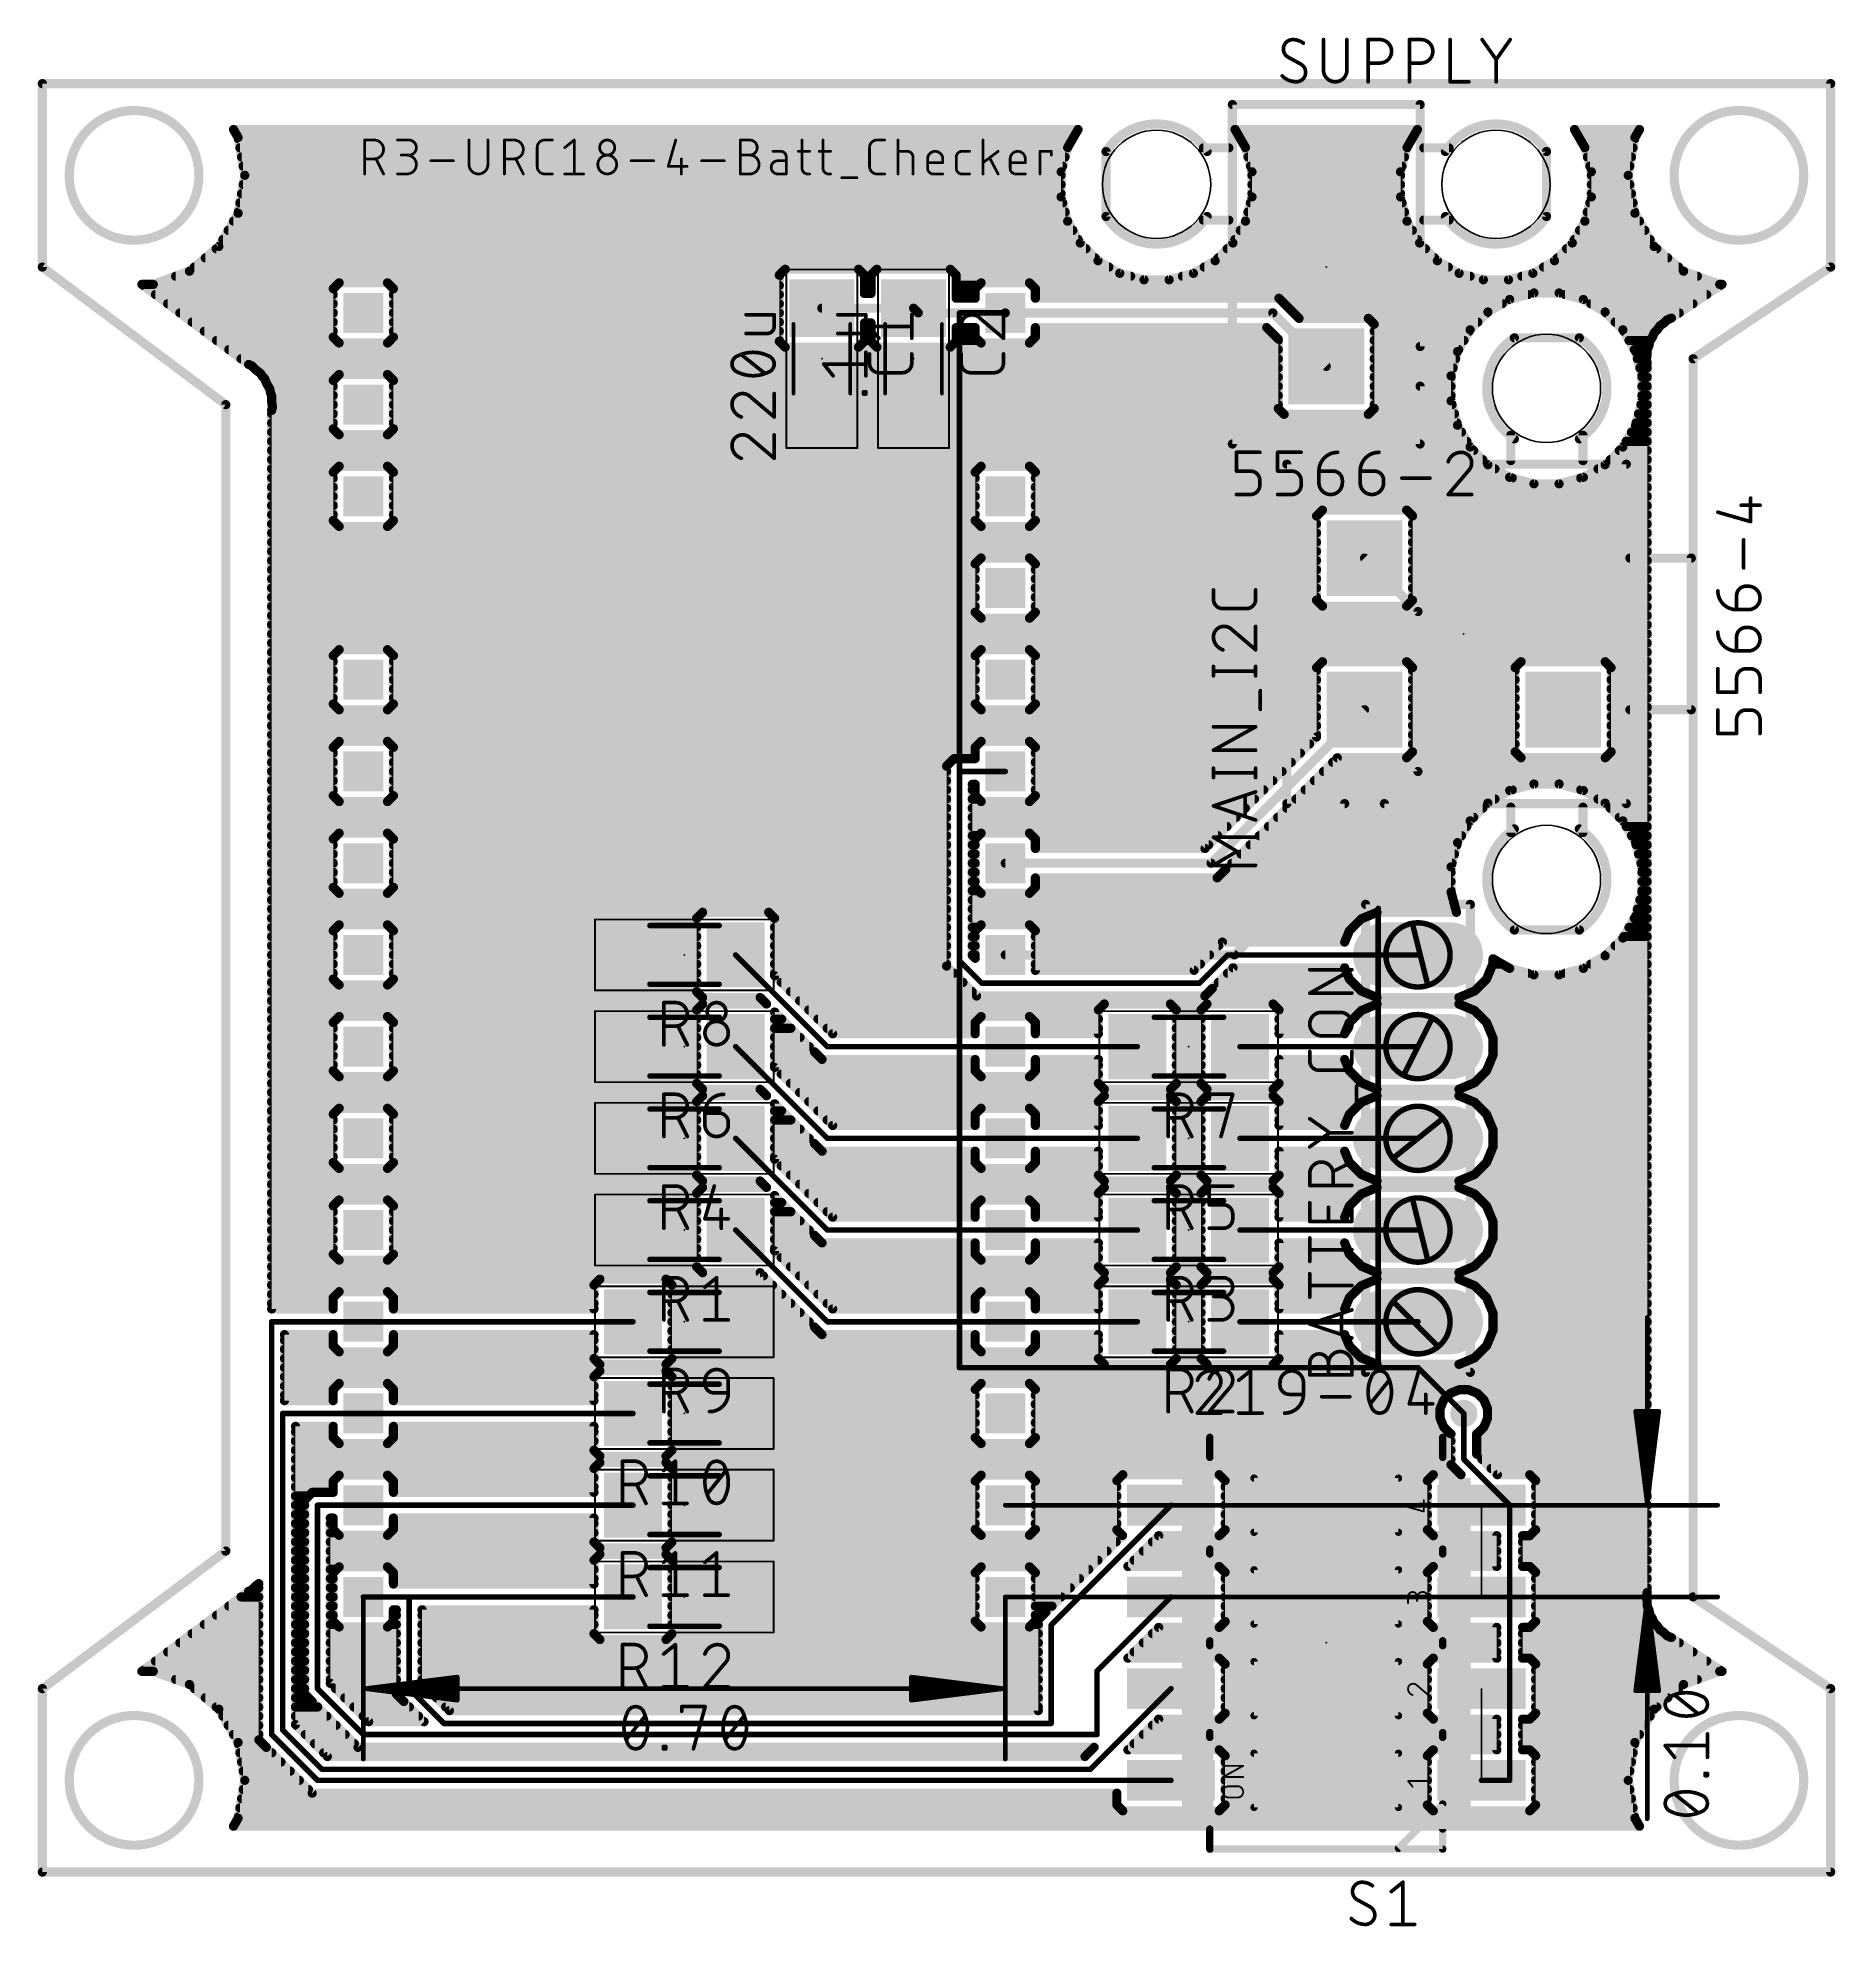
# Model space of a CAD drawing. Extents: x 0.8 to 2.76, y 1.74 to 3.8.
import ezdxf

# ---------------------------------------------------------------- set-up
doc = ezdxf.new("R2010")
doc.units = 0
for name, color, linetype in [('1', 14, 'CONTINUOUS'), ('16', 174, 'CONTINUOUS'), ('17', 94, 'CONTINUOUS'), ('18', 94, 'CONTINUOUS'), ('19', 54, 'CONTINUOUS'), ('20', 30, 'CONTINUOUS'), ('21', 250, 'CONTINUOUS'), ('23', 178, 'CONTINUOUS'), ('25', 250, 'CONTINUOUS'), ('27', 250, 'CONTINUOUS'), ('39', 14, 'CONTINUOUS'), ('51', 250, 'CONTINUOUS')]:
    doc.layers.add(name, color=color, linetype=linetype)

# ---------------------------------------------------------------- blocks, each defined once
blk = doc.blocks.new('LONGP100')
at = {"const_width": 1}
blk.add_lwpolyline([(-0.5, 0), (0.5, 0)], dxfattribs=at)
at = {"const_width": 0.5}
for points in [[(-0.5, 0.25, 1), (-0.5, -0.25)], [(0.5, -0.25, 1), (0.5, 0.25)]]:
    blk.add_lwpolyline(points, format="xyb", dxfattribs=at)
blk = doc.blocks.new('RECT')
blk.add_solid([(-0.5, -0.5), (0.5, -0.5), (-0.5, 0.5), (0.5, 0.5)])
blk = doc.blocks.new('SQUAREP')
blk.add_solid([(-0.5, -0.5), (0.5, -0.5), (-0.5, 0.5), (0.5, 0.5)])
blk = doc.blocks.new('ROUNDV')
at = {"const_width": 0.5}
blk.add_lwpolyline([(0, -0.25, 1), (0, 0.25, 1), (0, -0.25)], format="xyb", dxfattribs=at)

msp = doc.modelspace()

# ---------------------------------------------------------------- linework, layer by layer
at = {"layer": '1'}
for points, const_width in [([(1.013431, 3.691285), (1.008399, 3.7)], 0.01), ([(1.008399, 3.7), (1.929358, 3.7)], 0.01), ([(1.020711, 3.65), (1.013431, 3.691285)], 0.01), ([(1.013431, 3.691285), (1.013431, 3.691285)], 0.01), ([(1.013657, 3.69), (1.923585, 3.69)], 0.01), ([(1.929358, 3.7), (1.917997, 3.680321)], 0.01), ([(2.111924, 3.680321), (2.100563, 3.7)], 0.01), ([(2.100563, 3.7), (2.299437, 3.7)], 0.01), ([(2.106336, 3.69), (2.293664, 3.69)], 0.01), ([(2.299437, 3.7), (2.288075, 3.680321)], 0.01), ([(2.482003, 3.680321), (2.470642, 3.7)], 0.01), ([(2.470642, 3.7), (2.541601, 3.7)], 0.01), ([(2.476415, 3.69), (2.536343, 3.69)], 0.01), ([(2.536569, 3.691285), (2.529289, 3.65)], 0.01), ([(2.541601, 3.7), (2.536569, 3.691285)], 0.01), ([(2.536569, 3.691285), (2.536569, 3.691285)], 0.01), ([(1.015421, 3.68), (1.917911, 3.68)], 0.01), ([(1.017184, 3.67), (1.915231, 3.67)], 0.01), ([(1.917997, 3.680321), (1.910906, 3.653857)], 0.01), ([(2.119016, 3.653857), (2.111924, 3.680321)], 0.01), ([(2.112011, 3.68), (2.287989, 3.68)], 0.01), ([(2.11469, 3.67), (2.28531, 3.67)], 0.01), ([(2.288075, 3.680321), (2.280984, 3.653857)], 0.01), ([(2.489094, 3.653857), (2.482003, 3.680321)], 0.01), ([(2.482089, 3.68), (2.534579, 3.68)], 0.01), ([(2.484769, 3.67), (2.532816, 3.67)], 0.01), ([(1.013431, 3.608715), (1.02071, 3.65)], 0.01), ([(1.018947, 3.66), (1.912552, 3.66)], 0.01), ([(1.018947, 3.64), (1.910906, 3.64)], 0.01), ([(1.02071, 3.65), (1.020711, 3.65)], 0.01), ([(1.020711, 3.65), (1.910906, 3.65)], 0.01), ([(1.910906, 3.653857), (1.910906, 3.626458)], 0.01), ([(2.11737, 3.66), (2.28263, 3.66)], 0.01), ([(2.119016, 3.626458), (2.119016, 3.653857)], 0.01), ([(2.119016, 3.65), (2.280984, 3.65)], 0.01), ([(2.119016, 3.64), (2.280984, 3.64)], 0.01), ([(2.280984, 3.653857), (2.280984, 3.626458)], 0.01), ([(2.487448, 3.66), (2.531053, 3.66)], 0.01), ([(2.489094, 3.626458), (2.489094, 3.653857)], 0.01), ([(2.489094, 3.65), (2.529289, 3.65)], 0.01), ([(2.489094, 3.64), (2.531053, 3.64)], 0.01), ([(2.529289, 3.65), (2.529289, 3.65)], 0.01), ([(2.529289, 3.65), (2.536569, 3.608715)], 0.01), ([(1.015421, 3.62), (1.912636, 3.62)], 0.01), ([(1.017184, 3.63), (1.910906, 3.63)], 0.01), ([(1.910906, 3.626458), (1.917997, 3.599994)], 0.01), ([(2.111924, 3.599994), (2.119016, 3.626458)], 0.01), ([(2.117285, 3.62), (2.282715, 3.62)], 0.01), ([(2.119016, 3.63), (2.280984, 3.63)], 0.01), ([(2.280984, 3.626458), (2.288075, 3.599994)], 0.01), ([(2.482003, 3.599994), (2.489094, 3.626458)], 0.01), ([(2.487364, 3.62), (2.534579, 3.62)], 0.01), ([(2.489094, 3.63), (2.532816, 3.63)], 0.01), ([(0.99247, 3.572409), (1.013431, 3.608715)], 0.01), ([(1.008399, 3.6), (1.917995, 3.6)], 0.01), ([(1.013657, 3.61), (1.915315, 3.61)], 0.01), ([(1.917997, 3.599994), (1.931696, 3.576266)], 0.01), ([(2.098225, 3.576266), (2.111924, 3.599994)], 0.01), ([(2.111926, 3.6), (2.288074, 3.6)], 0.01), ([(2.114606, 3.61), (2.285394, 3.61)], 0.01), ([(2.288075, 3.599994), (2.301774, 3.576266)], 0.01), ([(2.468304, 3.576266), (2.482003, 3.599994)], 0.01), ([(2.482005, 3.6), (2.5416, 3.6)], 0.01), ([(2.484684, 3.61), (2.536342, 3.61)], 0.01), ([(2.536569, 3.608715), (2.536569, 3.608714)], 0.01), ([(2.536569, 3.608714), (2.55753, 3.572409)], 0.01), ([(0.996852, 3.58), (1.92954, 3.58)], 0.01), ([(1.002626, 3.59), (1.923766, 3.59)], 0.01), ([(2.100381, 3.58), (2.299619, 3.58)], 0.01), ([(2.106155, 3.59), (2.293845, 3.59)], 0.01), ([(2.47046, 3.58), (2.553147, 3.58)], 0.01), ([(2.476233, 3.59), (2.547374, 3.59)], 0.01), ([(0.960355, 3.545462), (0.99247, 3.572409)], 0.01), ([(0.977681, 3.56), (1.947962, 3.56)], 0.01), ([(0.989599, 3.57), (1.937962, 3.57)], 0.01), ([(1.931696, 3.576266), (1.951069, 3.556893)], 0.01), ([(2.078852, 3.556893), (2.098225, 3.576266)], 0.01), ([(2.081959, 3.56), (2.318041, 3.56)], 0.01), ([(2.091959, 3.57), (2.308041, 3.57)], 0.01), ([(2.301774, 3.576266), (2.321148, 3.556893)], 0.01), ([(2.448931, 3.556893), (2.468304, 3.576266)], 0.01), ([(2.452038, 3.56), (2.572318, 3.56)], 0.01), ([(2.462038, 3.57), (2.560401, 3.57)], 0.01), ([(2.55753, 3.572409), (2.55753, 3.572409)], 0.01), ([(2.55753, 3.572409), (2.55753, 3.572409)], 0.01), ([(2.55753, 3.572409), (2.589645, 3.545461)], 0.01), ([(0.920961, 3.531123), (0.960355, 3.545461)], 0.01), ([(0.94535, 3.54), (1.603567, 3.54)], 0.01), ([(0.960355, 3.545461), (0.960355, 3.545462)], 0.01), ([(0.965764, 3.55), (1.963008, 3.55)], 0.01), ([(1.61001, 3.547614), (1.603567, 3.541171)], 0.01), ([(1.603567, 3.541171), (1.603567, 3.469066)], 0.01), ([(1.689989, 3.547614), (1.61001, 3.547614)], 0.01), ([(1.696433, 3.541171), (1.689989, 3.547614)], 0.01), ([(1.696433, 3.521118), (1.696433, 3.541171)], 0.01), ([(1.696433, 3.54), (1.703567, 3.54)], 0.01), ([(1.71001, 3.547614), (1.703567, 3.541171)], 0.01), ([(1.703567, 3.541171), (1.703567, 3.521118)], 0.01), ([(1.789989, 3.547614), (1.71001, 3.547614)], 0.01), ([(1.796433, 3.541171), (1.789989, 3.547614)], 0.01), ([(1.796433, 3.516), (1.796433, 3.541171)], 0.01), ([(1.796433, 3.54), (1.986715, 3.54)], 0.01), ([(1.951069, 3.556893), (1.974797, 3.543194)], 0.01), ([(1.974797, 3.543194), (2.001261, 3.536102)], 0.01), ([(2.02866, 3.536102), (2.055124, 3.543194)], 0.01), ([(2.043206, 3.54), (2.356794, 3.54)], 0.01), ([(2.055124, 3.543194), (2.078852, 3.556893)], 0.01), ([(2.066914, 3.55), (2.333086, 3.55)], 0.01), ([(2.321148, 3.556893), (2.344875, 3.543194)], 0.01), ([(2.344875, 3.543194), (2.37134, 3.536102)], 0.01), ([(2.398738, 3.536102), (2.425203, 3.543194)], 0.01), ([(2.413285, 3.54), (2.60465, 3.54)], 0.01), ([(2.425203, 3.543194), (2.448931, 3.556893)], 0.01), ([(2.436992, 3.55), (2.584236, 3.55)], 0.01), ([(2.589645, 3.545461), (2.589645, 3.545461)], 0.01), ([(2.589645, 3.545461), (2.629039, 3.531123)], 0.01), ([(1.024958, 3.443781), (0.908502, 3.531123)], 0.01), ([(0.908502, 3.531123), (0.920961, 3.531123)], 0.01), ([(0.91, 3.53), (1.120822, 3.53)], 0.01), ([(0.923333, 3.52), (1.117189, 3.52)], 0.01), ([(1.123633, 3.532811), (1.117189, 3.526367)], 0.01), ([(1.117189, 3.526367), (1.117189, 3.473633)], 0.01), ([(1.176367, 3.532811), (1.123633, 3.532811)], 0.01), ([(1.182811, 3.526367), (1.176367, 3.532811)], 0.01), ([(1.179178, 3.53), (1.603567, 3.53)], 0.01), ([(1.182811, 3.473633), (1.182811, 3.526367)], 0.01), ([(1.182811, 3.52), (1.603567, 3.52)], 0.01), ([(1.696433, 3.53), (1.703567, 3.53)], 0.01), ([(1.703567, 3.521118), (1.696433, 3.521118)], 0.01), ([(1.796433, 3.53), (1.820822, 3.53)], 0.01), ([(1.796433, 3.52), (1.817189, 3.52)], 0.01), ([(1.817189, 3.516), (1.796433, 3.516)], 0.01), ([(1.823633, 3.532811), (1.817189, 3.526367)], 0.01), ([(1.817189, 3.526367), (1.817189, 3.516)], 0.01), ([(1.876367, 3.532811), (1.823633, 3.532811)], 0.01), ([(1.882811, 3.526367), (1.876367, 3.532811)], 0.01), ([(1.879178, 3.53), (2.629861, 3.53)], 0.01), ([(1.882811, 3.516), (1.882811, 3.526367)], 0.01), ([(1.882811, 3.52), (2.419847, 3.52)], 0.01), ([(2.14836, 3.516), (1.882811, 3.516)], 0.01), ([(2.001261, 3.536102), (2.02866, 3.536102)], 0.01), ([(2.157732, 3.506627), (2.14836, 3.516)], 0.01), ([(2.37134, 3.536102), (2.398738, 3.536102)], 0.01), ([(2.426458, 3.521772), (2.399994, 3.51468)], 0.01), ([(2.453857, 3.521772), (2.426458, 3.521772)], 0.01), ([(2.480321, 3.51468), (2.453857, 3.521772)], 0.01), ([(2.460468, 3.52), (2.614861, 3.52)], 0.01), ([(2.631546, 3.531123), (2.57634, 3.494319)], 0.01), ([(2.629039, 3.531123), (2.631546, 3.531123)], 0.01), ([(0.936666, 3.51), (1.117189, 3.51)], 0.01), ([(0.95, 3.5), (1.117189, 3.5)], 0.01), ([(1.182811, 3.51), (1.603567, 3.51)], 0.01), ([(1.182811, 3.5), (1.603567, 3.5)], 0.01), ([(1.65, 3.505118), (1.75, 3.505118)], 0.01), ([(1.75, 3.505118), (1.755118, 3.5)], 0.01), ([(1.755118, 3.5), (1.85, 3.5)], 0.01), ([(2.141732, 3.5), (1.85, 3.5)], 0.01), ([(2.2, 3.441732), (2.141732, 3.5)], 0.01), ([(2.154359, 3.51), (2.391887, 3.51)], 0.01), ([(2.170289, 3.494071), (2.157732, 3.506627)], 0.01), ([(2.164359, 3.5), (2.375285, 3.5)], 0.01), ([(2.376266, 3.500981), (2.356893, 3.481608)], 0.01), ([(2.399994, 3.51468), (2.376266, 3.500981)], 0.01), ([(2.504049, 3.500981), (2.480321, 3.51468)], 0.01), ([(2.488428, 3.51), (2.599861, 3.51)], 0.01), ([(2.523422, 3.481608), (2.504049, 3.500981)], 0.01), ([(2.50503, 3.5), (2.584861, 3.5)], 0.01), ([(0.963333, 3.49), (1.117189, 3.49)], 0.01), ([(0.976666, 3.48), (1.117189, 3.48)], 0.01), ([(1.182811, 3.49), (1.603567, 3.49)], 0.01), ([(1.182811, 3.48), (1.603567, 3.48)], 0.01), ([(1.696433, 3.469066), (1.696433, 3.489118)], 0.01), ([(1.696433, 3.489118), (1.703567, 3.489118)], 0.01), ([(1.696433, 3.48), (1.703567, 3.48)], 0.01), ([(1.703567, 3.489118), (1.703567, 3.469066)], 0.01), ([(1.796433, 3.469066), (1.796433, 3.484)], 0.01), ([(1.796433, 3.484), (1.817189, 3.484)], 0.01), ([(1.796433, 3.48), (1.817189, 3.48)], 0.01), ([(1.817189, 3.484), (1.817189, 3.473633)], 0.01), ([(1.882811, 3.473633), (1.882811, 3.484)], 0.01), ([(1.882811, 3.484), (2.135105, 3.484)], 0.01), ([(1.882811, 3.48), (2.139105, 3.48)], 0.01), ([(2.135105, 3.484), (2.147661, 3.471443)], 0.01), ([(2.245895, 3.494071), (2.170289, 3.494071)], 0.01), ([(2.252338, 3.487627), (2.245895, 3.494071)], 0.01), ([(2.249966, 3.49), (2.365285, 3.49)], 0.01), ([(2.252338, 3.395837), (2.252338, 3.487627)], 0.01), ([(2.252338, 3.48), (2.355964, 3.48)], 0.01), ([(2.356893, 3.481608), (2.343194, 3.45788)], 0.01), ([(2.51503, 3.49), (2.569289, 3.49)], 0.01), ([(2.537121, 3.45788), (2.523422, 3.481608)], 0.01), ([(2.524351, 3.48), (2.559289, 3.48)], 0.01), ([(2.557612, 3.478323), (2.555701, 3.473708)], 0.01), ([(2.561181, 3.481892), (2.557612, 3.478323)], 0.01), ([(2.56399, 3.486086), (2.561181, 3.481892)], 0.01), ([(2.568146, 3.488856), (2.56399, 3.486086)], 0.01), ([(2.571677, 3.492388), (2.568146, 3.488856)], 0.01), ([(2.57634, 3.494319), (2.571677, 3.492388)], 0.01), ([(0.99, 3.47), (1.120821, 3.47)], 0.01), ([(1.003333, 3.46), (2.147661, 3.46)], 0.01), ([(1.117189, 3.473633), (1.123633, 3.467189)], 0.01), ([(1.123633, 3.467189), (1.176367, 3.467189)], 0.01), ([(1.176367, 3.467189), (1.182811, 3.473633)], 0.01), ([(1.179178, 3.47), (1.603567, 3.47)], 0.01), ([(1.603567, 3.469066), (1.61001, 3.462622)], 0.01), ([(1.61001, 3.462622), (1.689989, 3.462622)], 0.01), ([(1.689989, 3.462622), (1.696433, 3.469066)], 0.01), ([(1.696433, 3.47), (1.703567, 3.47)], 0.01), ([(1.703567, 3.469066), (1.71001, 3.462622)], 0.01), ([(1.71001, 3.462622), (1.789989, 3.462622)], 0.01), ([(1.789989, 3.462622), (1.796433, 3.469066)], 0.01), ([(1.796433, 3.47), (1.820821, 3.47)], 0.01), ([(1.817189, 3.473633), (1.823633, 3.467189)], 0.01), ([(1.823633, 3.467189), (1.876367, 3.467189)], 0.01), ([(1.876367, 3.467189), (1.882811, 3.473633)], 0.01), ([(1.879178, 3.47), (2.147661, 3.47)], 0.01), ([(2.147661, 3.471443), (2.147661, 3.395837)], 0.01), ([(2.252338, 3.47), (2.350191, 3.47)], 0.01), ([(2.252338, 3.46), (2.344417, 3.46)], 0.01), ([(2.343194, 3.45788), (2.336102, 3.431416)], 0.01), ([(2.530124, 3.47), (2.553217, 3.47)], 0.01), ([(2.535898, 3.46), (2.550023, 3.46)], 0.01), ([(2.544212, 3.431416), (2.537121, 3.45788)], 0.01), ([(2.55, 3.454951), (2.54902, 3.450053)], 0.01), ([(2.551932, 3.464609), (2.55, 3.459946)], 0.01), ([(2.55, 3.459946), (2.55, 3.454951)], 0.01), ([(2.552922, 3.469558), (2.551932, 3.464609)], 0.01), ([(2.555701, 3.473708), (2.552922, 3.469558)], 0.01), ([(1.016666, 3.45), (2.147661, 3.45)], 0.01), ([(1.028323, 3.442388), (1.024958, 3.443781)], 0.01), ([(1.032842, 3.437868), (1.028323, 3.442388)], 0.01), ([(1.030711, 3.44), (2.147661, 3.44)], 0.01), ([(1.037956, 3.434033), (1.032842, 3.437868)], 0.01), ([(1.039812, 3.430898), (1.037956, 3.434033)], 0.01), ([(2.252338, 3.45), (2.341082, 3.45)], 0.01), ([(2.252338, 3.44), (2.338403, 3.44)], 0.01), ([(2.539233, 3.45), (2.549031, 3.45)], 0.01), ([(2.541912, 3.44), (2.55, 3.44)], 0.01), ([(2.54902, 3.450053), (2.55, 3.445102)], 0.01), ([(2.55, 3.445102), (2.55, 2.104898)], 0.01), ([(1.042388, 3.428323), (1.039812, 3.430898)], 0.01), ([(1.040711, 3.43), (1.120822, 3.43)], 0.01), ([(1.044834, 3.422417), (1.042388, 3.428323)], 0.01), ([(1.048091, 3.416917), (1.044834, 3.422417)], 0.01), ([(1.046265, 3.42), (1.117189, 3.42)], 0.01), ([(1.048606, 3.413311), (1.048091, 3.416917)], 0.01), ([(1.05, 3.409946), (1.048606, 3.413311)], 0.01), ([(1.123633, 3.432811), (1.117189, 3.426367)], 0.01), ([(1.117189, 3.426367), (1.117189, 3.373633)], 0.01), ([(1.176367, 3.432811), (1.123633, 3.432811)], 0.01), ([(1.182811, 3.426367), (1.176367, 3.432811)], 0.01), ([(1.179178, 3.43), (2.147661, 3.43)], 0.01), ([(1.182811, 3.373633), (1.182811, 3.426367)], 0.01), ([(1.182811, 3.42), (2.147661, 3.42)], 0.01), ([(2.252338, 3.43), (2.336102, 3.43)], 0.01), ([(2.252338, 3.42), (2.336102, 3.42)], 0.01), ([(2.336102, 3.431416), (2.336102, 3.404017)], 0.01), ([(2.544212, 3.404017), (2.544212, 3.431416)], 0.01), ([(2.544212, 3.43), (2.55, 3.43)], 0.01), ([(2.544212, 3.42), (2.55, 3.42)], 0.01), ([(1.049977, 3.41), (1.117189, 3.41)], 0.01), ([(1.05, 3.403553), (1.05, 3.409946)], 0.01), ([(1.050904, 3.397225), (1.05, 3.403553)], 0.01), ([(1.05, 3.393697), (1.050904, 3.397225)], 0.01), ([(1.05, 2.414), (1.05, 3.393697)], 0.01), ([(1.050508, 3.4), (1.117189, 3.4)], 0.01), ([(1.182811, 3.41), (2.147661, 3.41)], 0.01), ([(1.182811, 3.4), (2.147661, 3.4)], 0.01), ([(2.147661, 3.395837), (2.154105, 3.389394)], 0.01), ([(2.245895, 3.389394), (2.252338, 3.395837)], 0.01), ([(2.252338, 3.41), (2.336102, 3.41)], 0.01), ([(2.252338, 3.4), (2.337179, 3.4)], 0.01), ([(2.336102, 3.404017), (2.343194, 3.377553)], 0.01), ([(2.537121, 3.377553), (2.544212, 3.404017)], 0.01), ([(2.543136, 3.4), (2.55, 3.4)], 0.01), ([(2.544212, 3.41), (2.55, 3.41)], 0.01), ([(1.05, 3.39), (1.117189, 3.39)], 0.01), ([(1.05, 3.38), (1.117189, 3.38)], 0.01), ([(1.117189, 3.373633), (1.123633, 3.367189)], 0.01), ([(1.176367, 3.367189), (1.182811, 3.373633)], 0.01), ([(1.182811, 3.39), (2.153499, 3.39)], 0.01), ([(1.182811, 3.38), (2.342538, 3.38)], 0.01), ([(2.154105, 3.389394), (2.245895, 3.389394)], 0.01), ([(2.246501, 3.39), (2.339858, 3.39)], 0.01), ([(2.343194, 3.377553), (2.356893, 3.353825)], 0.01), ([(2.523422, 3.353825), (2.537121, 3.377553)], 0.01), ([(2.537777, 3.38), (2.55, 3.38)], 0.01), ([(2.540456, 3.39), (2.55, 3.39)], 0.01), ([(1.05, 3.37), (1.120821, 3.37)], 0.01), ([(1.05, 3.36), (2.353328, 3.36)], 0.01), ([(1.123633, 3.367189), (1.176367, 3.367189)], 0.01), ([(1.179178, 3.37), (2.347554, 3.37)], 0.01), ([(2.356893, 3.353825), (2.376266, 3.334452)], 0.01), ([(2.504049, 3.334452), (2.523422, 3.353825)], 0.01), ([(2.526987, 3.36), (2.55, 3.36)], 0.01), ([(2.532761, 3.37), (2.55, 3.37)], 0.01), ([(1.05, 3.35), (2.360718, 3.35)], 0.01), ([(1.05, 3.34), (2.370718, 3.34)], 0.01), ([(1.123633, 3.332811), (1.117189, 3.326367)], 0.01), ([(1.176367, 3.332811), (1.123633, 3.332811)], 0.01), ([(1.182811, 3.326367), (1.176367, 3.332811)], 0.01), ([(1.823633, 3.332811), (1.817189, 3.326367)], 0.01), ([(1.876367, 3.332811), (1.823633, 3.332811)], 0.01), ([(1.882811, 3.326367), (1.876367, 3.332811)], 0.01), ([(2.376266, 3.334452), (2.399994, 3.320753)], 0.01), ([(2.480321, 3.320753), (2.504049, 3.334452)], 0.01), ([(2.509597, 3.34), (2.55, 3.34)], 0.01), ([(2.519597, 3.35), (2.55, 3.35)], 0.01), ([(1.05, 3.33), (1.120822, 3.33)], 0.01), ([(1.05, 3.32), (1.117189, 3.32)], 0.01), ([(1.117189, 3.326367), (1.117189, 3.273633)], 0.01), ([(1.179178, 3.33), (1.820822, 3.33)], 0.01), ([(1.182811, 3.273633), (1.182811, 3.326367)], 0.01), ([(1.182811, 3.32), (1.817189, 3.32)], 0.01), ([(1.817189, 3.326367), (1.817189, 3.273633)], 0.01), ([(1.879178, 3.33), (2.383977, 3.33)], 0.01), ([(1.882811, 3.273633), (1.882811, 3.326367)], 0.01), ([(1.882811, 3.32), (2.402802, 3.32)], 0.01), ([(2.399994, 3.320753), (2.426458, 3.313661)], 0.01), ([(2.426458, 3.313661), (2.453857, 3.313661)], 0.01), ([(2.453857, 3.313661), (2.480321, 3.320753)], 0.01), ([(2.477512, 3.32), (2.55, 3.32)], 0.01), ([(2.496338, 3.33), (2.55, 3.33)], 0.01), ([(1.05, 3.31), (1.117189, 3.31)], 0.01), ([(1.05, 3.3), (1.117189, 3.3)], 0.01), ([(1.05, 3.29), (1.117189, 3.29)], 0.01), ([(1.182811, 3.31), (1.817189, 3.31)], 0.01), ([(1.182811, 3.3), (1.817189, 3.3)], 0.01), ([(1.182811, 3.29), (1.817189, 3.29)], 0.01), ([(1.882811, 3.31), (2.55, 3.31)], 0.01), ([(1.882811, 3.3), (2.55, 3.3)], 0.01), ([(1.882811, 3.29), (2.55, 3.29)], 0.01), ([(1.05, 3.28), (1.117189, 3.28)], 0.01), ([(1.05, 3.27), (1.120821, 3.27)], 0.01), ([(1.117189, 3.273633), (1.123633, 3.267189)], 0.01), ([(1.176367, 3.267189), (1.182811, 3.273633)], 0.01), ([(1.179178, 3.27), (1.820821, 3.27)], 0.01), ([(1.182811, 3.28), (1.817189, 3.28)], 0.01), ([(1.817189, 3.273633), (1.823633, 3.267189)], 0.01), ([(1.876367, 3.267189), (1.882811, 3.273633)], 0.01), ([(1.879178, 3.27), (2.189394, 3.27)], 0.01), ([(1.882811, 3.28), (2.190822, 3.28)], 0.01), ([(2.195837, 3.285016), (2.189394, 3.278572)], 0.01), ([(2.189394, 3.278572), (2.189394, 3.186782)], 0.01), ([(2.287627, 3.285016), (2.195837, 3.285016)], 0.01), ([(2.294071, 3.278572), (2.287627, 3.285016)], 0.01), ([(2.292643, 3.28), (2.55, 3.28)], 0.01), ([(2.294071, 3.186782), (2.294071, 3.278572)], 0.01), ([(2.294071, 3.27), (2.55, 3.27)], 0.01), ([(1.05, 3.26), (2.189394, 3.26)], 0.01), ([(1.05, 3.25), (2.189394, 3.25)], 0.01), ([(1.123633, 3.267189), (1.176367, 3.267189)], 0.01), ([(1.823633, 3.267189), (1.876367, 3.267189)], 0.01), ([(2.294071, 3.26), (2.55, 3.26)], 0.01), ([(2.294071, 3.25), (2.55, 3.25)], 0.01), ([(1.05, 3.24), (2.189394, 3.24)], 0.01), ([(1.05, 3.23), (1.820822, 3.23)], 0.01), ([(1.823633, 3.232811), (1.817189, 3.226367)], 0.01), ([(1.876367, 3.232811), (1.823633, 3.232811)], 0.01), ([(1.882811, 3.226367), (1.876367, 3.232811)], 0.01), ([(1.879178, 3.23), (2.189394, 3.23)], 0.01), ([(2.294071, 3.24), (2.55, 3.24)], 0.01), ([(2.294071, 3.23), (2.55, 3.23)], 0.01), ([(1.05, 3.22), (1.817189, 3.22)], 0.01), ([(1.05, 3.21), (1.817189, 3.21)], 0.01), ([(1.817189, 3.226367), (1.817189, 3.173633)], 0.01), ([(1.882811, 3.173633), (1.882811, 3.226367)], 0.01), ([(1.882811, 3.22), (2.189394, 3.22)], 0.01), ([(1.882811, 3.21), (2.189394, 3.21)], 0.01), ([(2.294071, 3.22), (2.55, 3.22)], 0.01), ([(2.294071, 3.21), (2.55, 3.21)], 0.01), ([(1.05, 3.2), (1.817189, 3.2)], 0.01), ([(1.05, 3.19), (1.817189, 3.19)], 0.01), ([(1.882811, 3.2), (2.189394, 3.2)], 0.01), ([(1.882811, 3.19), (2.189394, 3.19)], 0.01), ([(2.189394, 3.186782), (2.195837, 3.180339)], 0.01), ([(2.287627, 3.180339), (2.294071, 3.186782)], 0.01), ([(2.294071, 3.2), (2.55, 3.2)], 0.01), ([(2.294071, 3.19), (2.55, 3.19)], 0.01), ([(1.05, 3.18), (1.817189, 3.18)], 0.01), ([(1.05, 3.17), (1.820821, 3.17)], 0.01), ([(1.817189, 3.173633), (1.823633, 3.167189)], 0.01), ([(1.823633, 3.167189), (1.876367, 3.167189)], 0.01), ([(1.876367, 3.167189), (1.882811, 3.173633)], 0.01), ([(1.879178, 3.17), (2.55, 3.17)], 0.01), ([(1.882811, 3.18), (2.55, 3.18)], 0.01), ([(2.195837, 3.180339), (2.287627, 3.180339)], 0.01), ([(1.05, 3.16), (2.55, 3.16)], 0.01), ([(1.05, 3.15), (2.55, 3.15)], 0.01), ([(1.05, 3.14), (2.55, 3.14)], 0.01), ([(1.05, 3.13), (1.120822, 3.13)], 0.01), ([(1.123633, 3.132811), (1.117189, 3.126367)], 0.01), ([(1.117189, 3.126367), (1.117189, 3.073633)], 0.01), ([(1.176367, 3.132811), (1.123633, 3.132811)], 0.01), ([(1.182811, 3.126367), (1.176367, 3.132811)], 0.01), ([(1.179178, 3.13), (1.820822, 3.13)], 0.01), ([(1.182811, 3.073633), (1.182811, 3.126367)], 0.01), ([(1.823633, 3.132811), (1.817189, 3.126367)], 0.01), ([(1.817189, 3.126367), (1.817189, 3.073633)], 0.01), ([(1.876367, 3.132811), (1.823633, 3.132811)], 0.01), ([(1.882811, 3.126367), (1.876367, 3.132811)], 0.01), ([(1.879178, 3.13), (2.55, 3.13)], 0.01), ([(1.882811, 3.073633), (1.882811, 3.126367)], 0.01), ([(1.05, 3.12), (1.117189, 3.12)], 0.01), ([(1.05, 3.11), (1.117189, 3.11)], 0.01), ([(1.182811, 3.12), (1.817189, 3.12)], 0.01), ([(1.182811, 3.11), (1.817189, 3.11)], 0.01), ([(1.882811, 3.12), (2.55, 3.12)], 0.01), ([(1.882811, 3.11), (2.189394, 3.11)], 0.01), ([(2.195837, 3.119661), (2.189394, 3.113218)], 0.01), ([(2.189394, 3.113218), (2.189394, 3.037611)], 0.01), ([(2.287627, 3.119661), (2.195837, 3.119661)], 0.01), ([(2.294071, 3.113218), (2.287627, 3.119661)], 0.01), ([(2.294071, 3.021428), (2.294071, 3.113218)], 0.01), ([(2.294071, 3.11), (2.405929, 3.11)], 0.01), ([(2.412373, 3.119661), (2.405929, 3.113218)], 0.01), ([(2.405929, 3.113218), (2.405929, 3.021428)], 0.01), ([(2.504163, 3.119661), (2.412373, 3.119661)], 0.01), ([(2.510606, 3.113218), (2.504163, 3.119661)], 0.01), ([(2.510606, 3.021428), (2.510606, 3.113218)], 0.01), ([(2.510606, 3.11), (2.55, 3.11)], 0.01), ([(1.05, 3.1), (1.117189, 3.1)], 0.01), ([(1.05, 3.09), (1.117189, 3.09)], 0.01), ([(1.182811, 3.1), (1.817189, 3.1)], 0.01), ([(1.182811, 3.09), (1.817189, 3.09)], 0.01), ([(1.882811, 3.1), (2.189394, 3.1)], 0.01), ([(1.882811, 3.09), (2.189394, 3.09)], 0.01), ([(2.294071, 3.1), (2.405929, 3.1)], 0.01), ([(2.294071, 3.09), (2.405929, 3.09)], 0.01), ([(2.510606, 3.1), (2.55, 3.1)], 0.01), ([(2.510606, 3.09), (2.55, 3.09)], 0.01), ([(1.05, 3.08), (1.117189, 3.08)], 0.01), ([(1.05, 3.07), (1.120821, 3.07)], 0.01), ([(1.117189, 3.073633), (1.123633, 3.067189)], 0.01), ([(1.123633, 3.067189), (1.176367, 3.067189)], 0.01), ([(1.176367, 3.067189), (1.182811, 3.073633)], 0.01), ([(1.179178, 3.07), (1.820821, 3.07)], 0.01), ([(1.182811, 3.08), (1.817189, 3.08)], 0.01), ([(1.817189, 3.073633), (1.823633, 3.067189)], 0.01), ([(1.823633, 3.067189), (1.876367, 3.067189)], 0.01), ([(1.876367, 3.067189), (1.882811, 3.073633)], 0.01), ([(1.879178, 3.07), (2.189394, 3.07)], 0.01), ([(1.882811, 3.08), (2.189394, 3.08)], 0.01), ([(2.241732, 3.067323), (2.074409, 2.9)], 0.01), ([(2.294071, 3.08), (2.405929, 3.08)], 0.01), ([(2.294071, 3.07), (2.405929, 3.07)], 0.01), ([(2.510606, 3.08), (2.55, 3.08)], 0.01), ([(2.510606, 3.07), (2.55, 3.07)], 0.01), ([(1.05, 3.06), (2.189394, 3.06)], 0.01), ([(1.05, 3.05), (2.189394, 3.05)], 0.01), ([(2.294071, 3.06), (2.405929, 3.06)], 0.01), ([(2.294071, 3.05), (2.405929, 3.05)], 0.01), ([(2.510606, 3.06), (2.55, 3.06)], 0.01), ([(2.510606, 3.05), (2.55, 3.05)], 0.01), ([(1.05, 3.04), (2.189394, 3.04)], 0.01), ([(1.05, 3.03), (1.120822, 3.03)], 0.01), ([(1.123633, 3.032811), (1.117189, 3.026367)], 0.01), ([(1.117189, 3.026367), (1.117189, 2.973633)], 0.01), ([(1.176367, 3.032811), (1.123633, 3.032811)], 0.01), ([(1.182811, 3.026367), (1.176367, 3.032811)], 0.01), ([(1.179178, 3.03), (1.820822, 3.03)], 0.01), ([(1.182811, 2.973633), (1.182811, 3.026367)], 0.01), ([(1.823633, 3.032811), (1.817189, 3.026367)], 0.01), ([(1.817189, 3.026367), (1.817189, 3.014)], 0.01), ([(1.876367, 3.032811), (1.823633, 3.032811)], 0.01), ([(1.882811, 3.026367), (1.876367, 3.032811)], 0.01), ([(1.879178, 3.03), (2.181782, 3.03)], 0.01), ([(1.882811, 2.973633), (1.882811, 3.026367)], 0.01), ([(2.189394, 3.037611), (2.067782, 2.916)], 0.01), ([(2.294071, 3.04), (2.405929, 3.04)], 0.01), ([(2.294071, 3.03), (2.405929, 3.03)], 0.01), ([(2.510606, 3.04), (2.55, 3.04)], 0.01), ([(2.510606, 3.03), (2.55, 3.03)], 0.01), ([(1.05, 3.02), (1.117189, 3.02)], 0.01), ([(1.05, 3.01), (1.117189, 3.01)], 0.01), ([(1.182811, 3.02), (1.817189, 3.02)], 0.01), ([(1.182811, 3.01), (1.790201, 3.01)], 0.01), ([(1.794201, 3.014), (1.786, 3.005799)], 0.01), ([(1.786, 3.005799), (1.786, 2.787851)], 0.01), ([(1.817189, 3.014), (1.794201, 3.014)], 0.01), ([(1.882811, 3.02), (2.171782, 3.02)], 0.01), ([(1.882811, 3.01), (2.161782, 3.01)], 0.01), ([(2.090409, 2.893373), (2.212021, 3.014984)], 0.01), ([(2.207037, 3.01), (2.55, 3.01)], 0.01), ([(2.212021, 3.014984), (2.287627, 3.014984)], 0.01), ([(2.287627, 3.014984), (2.294071, 3.021428)], 0.01), ([(2.292643, 3.02), (2.407357, 3.02)], 0.01), ([(2.405929, 3.021428), (2.412373, 3.014984)], 0.01), ([(2.412373, 3.014984), (2.504163, 3.014984)], 0.01), ([(2.504163, 3.014984), (2.510606, 3.021428)], 0.01), ([(2.509178, 3.02), (2.55, 3.02)], 0.01), ([(1.05, 3), (1.117189, 3)], 0.01), ([(1.05, 2.99), (1.117189, 2.99)], 0.01), ([(1.182811, 3), (1.786, 3)], 0.01), ([(1.182811, 2.99), (1.786, 2.99)], 0.01), ([(1.8, 2.79365), (1.8, 3)], 0.006), ([(1.8, 3), (1.85, 3)], 0.006), ([(1.814, 2.799449), (1.814, 2.986)], 0.01), ([(1.814, 2.986), (1.817189, 2.986)], 0.01), ([(1.817189, 2.986), (1.817189, 2.973633)], 0.01), ([(1.882811, 3), (2.151782, 3)], 0.01), ([(1.882811, 2.99), (2.141782, 2.99)], 0.01), ([(2.187037, 2.99), (2.55, 2.99)], 0.01), ([(2.197037, 3), (2.55, 3)], 0.01), ([(2.426458, 2.986338), (2.399994, 2.979247)], 0.01), ([(2.453857, 2.986338), (2.426458, 2.986338)], 0.01), ([(2.480321, 2.979247), (2.453857, 2.986338)], 0.01), ([(1.05, 2.98), (1.117189, 2.98)], 0.01), ([(1.05, 2.97), (1.120821, 2.97)], 0.01), ([(1.117189, 2.973633), (1.123633, 2.967189)], 0.01), ([(1.123633, 2.967189), (1.176367, 2.967189)], 0.01), ([(1.176367, 2.967189), (1.182811, 2.973633)], 0.01), ([(1.179178, 2.97), (1.786, 2.97)], 0.01), ([(1.182811, 2.98), (1.786, 2.98)], 0.01), ([(1.814, 2.98), (1.817189, 2.98)], 0.01), ([(1.814, 2.97), (1.820821, 2.97)], 0.01), ([(1.817189, 2.973633), (1.823633, 2.967189)], 0.01), ([(1.823633, 2.967189), (1.876367, 2.967189)], 0.01), ([(1.876367, 2.967189), (1.882811, 2.973633)], 0.01), ([(1.879178, 2.97), (2.121782, 2.97)], 0.01), ([(1.882811, 2.98), (2.131782, 2.98)], 0.01), ([(2.167037, 2.97), (2.383977, 2.97)], 0.01), ([(2.177037, 2.98), (2.402803, 2.98)], 0.01), ([(2.376266, 2.965548), (2.356893, 2.946175)], 0.01), ([(2.399994, 2.979247), (2.376266, 2.965548)], 0.01), ([(2.477512, 2.98), (2.55, 2.98)], 0.01), ([(2.504049, 2.965548), (2.480321, 2.979247)], 0.01), ([(2.496338, 2.97), (2.55, 2.97)], 0.01), ([(2.523422, 2.946175), (2.504049, 2.965548)], 0.01), ([(1.05, 2.96), (1.786, 2.96)], 0.01), ([(1.05, 2.95), (1.786, 2.95)], 0.01), ([(1.05, 2.94), (1.786, 2.94)], 0.01), ([(1.814, 2.96), (2.111782, 2.96)], 0.01), ([(1.814, 2.95), (2.101782, 2.95)], 0.01), ([(1.814, 2.94), (2.091782, 2.94)], 0.01), ([(2.137037, 2.94), (2.353328, 2.94)], 0.01), ([(2.147037, 2.95), (2.360718, 2.95)], 0.01), ([(2.157037, 2.96), (2.370718, 2.96)], 0.01), ([(2.356893, 2.946175), (2.343194, 2.922447)], 0.01), ([(2.509597, 2.96), (2.55, 2.96)], 0.01), ([(2.519597, 2.95), (2.55, 2.95)], 0.01), ([(2.537121, 2.922447), (2.523422, 2.946175)], 0.01), ([(2.526987, 2.94), (2.55, 2.94)], 0.01), ([(1.05, 2.93), (1.120822, 2.93)], 0.01), ([(1.05, 2.92), (1.117189, 2.92)], 0.01), ([(1.123633, 2.932811), (1.117189, 2.926367)], 0.01), ([(1.117189, 2.926367), (1.117189, 2.873633)], 0.01), ([(1.176367, 2.932811), (1.123633, 2.932811)], 0.01), ([(1.182811, 2.926367), (1.176367, 2.932811)], 0.01), ([(1.179178, 2.93), (1.786, 2.93)], 0.01), ([(1.182811, 2.873633), (1.182811, 2.926367)], 0.01), ([(1.182811, 2.92), (1.786, 2.92)], 0.01), ([(1.814, 2.93), (1.820822, 2.93)], 0.01), ([(1.814, 2.92), (1.817189, 2.92)], 0.01), ([(1.823633, 2.932811), (1.817189, 2.926367)], 0.01), ([(1.817189, 2.926367), (1.817189, 2.873633)], 0.01), ([(1.876367, 2.932811), (1.823633, 2.932811)], 0.01), ([(1.882811, 2.926367), (1.876367, 2.932811)], 0.01), ([(1.879178, 2.93), (2.081782, 2.93)], 0.01), ([(1.882811, 2.916), (1.882811, 2.926367)], 0.01), ([(1.882811, 2.92), (2.071782, 2.92)], 0.01), ([(2.117037, 2.92), (2.342538, 2.92)], 0.01), ([(2.127037, 2.93), (2.347554, 2.93)], 0.01), ([(2.343194, 2.922447), (2.336102, 2.895983)], 0.01), ([(2.532761, 2.93), (2.55, 2.93)], 0.01), ([(2.544212, 2.895983), (2.537121, 2.922447)], 0.01), ([(2.537777, 2.92), (2.55, 2.92)], 0.01), ([(1.05, 2.91), (1.117189, 2.91)], 0.01), ([(1.05, 2.9), (1.117189, 2.9)], 0.01), ([(1.182811, 2.91), (1.786, 2.91)], 0.01), ([(1.182811, 2.9), (1.786, 2.9)], 0.01), ([(1.814, 2.91), (1.817189, 2.91)], 0.01), ([(1.814, 2.9), (1.817189, 2.9)], 0.01), ([(2.074409, 2.9), (1.85, 2.9)], 0.01), ([(2.067782, 2.916), (1.882811, 2.916)], 0.01), ([(2.097037, 2.9), (2.337179, 2.9)], 0.01), ([(2.107037, 2.91), (2.339858, 2.91)], 0.01), ([(2.540457, 2.91), (2.55, 2.91)], 0.01), ([(2.543136, 2.9), (2.55, 2.9)], 0.01), ([(1.05, 2.89), (1.117189, 2.89)], 0.01), ([(1.05, 2.88), (1.117189, 2.88)], 0.01), ([(1.182811, 2.89), (1.786, 2.89)], 0.01), ([(1.182811, 2.88), (1.786, 2.88)], 0.01), ([(1.814, 2.89), (1.817189, 2.89)], 0.01), ([(1.814, 2.88), (1.817189, 2.88)], 0.01), ([(1.882811, 2.873633), (1.882811, 2.884)], 0.01), ([(1.882811, 2.884), (2.081037, 2.884)], 0.01), ([(1.882811, 2.88), (2.336102, 2.88)], 0.01), ([(2.081037, 2.884), (2.090409, 2.893373)], 0.01), ([(2.087037, 2.89), (2.336102, 2.89)], 0.01), ([(2.336102, 2.895983), (2.336102, 2.868584)], 0.01), ([(2.544212, 2.868584), (2.544212, 2.895983)], 0.01), ([(2.544212, 2.89), (2.55, 2.89)], 0.01), ([(2.544212, 2.88), (2.55, 2.88)], 0.01), ([(1.05, 2.87), (1.120821, 2.87)], 0.01), ([(1.05, 2.86), (1.786, 2.86)], 0.01), ([(1.117189, 2.873633), (1.123633, 2.867189)], 0.01), ([(1.123633, 2.867189), (1.176367, 2.867189)], 0.01), ([(1.176367, 2.867189), (1.182811, 2.873633)], 0.01), ([(1.179178, 2.87), (1.786, 2.87)], 0.01), ([(1.814, 2.87), (1.820821, 2.87)], 0.01), ([(1.814, 2.86), (2.338402, 2.86)], 0.01), ([(1.817189, 2.873633), (1.823633, 2.867189)], 0.01), ([(1.823633, 2.867189), (1.876367, 2.867189)], 0.01), ([(1.876367, 2.867189), (1.882811, 2.873633)], 0.01), ([(1.879178, 2.87), (2.336102, 2.87)], 0.01), ([(2.336102, 2.868584), (2.342038, 2.846433)], 0.01), ([(2.537121, 2.84212), (2.544212, 2.868584)], 0.01), ([(2.541912, 2.86), (2.55, 2.86)], 0.01), ([(2.544212, 2.87), (2.55, 2.87)], 0.01), ([(1.05, 2.85), (1.786, 2.85)], 0.01), ([(1.05, 2.84), (1.513488, 2.84)], 0.01), ([(1.519932, 2.846492), (1.513488, 2.840048)], 0.01), ([(1.513488, 2.840048), (1.513488, 2.759951)], 0.01), ([(1.592037, 2.846492), (1.519932, 2.846492)], 0.01), ([(1.59848, 2.840048), (1.592037, 2.846492)], 0.01), ([(1.59848, 2.777303), (1.59848, 2.840048)], 0.01), ([(1.59848, 2.84), (1.786, 2.84)], 0.01), ([(1.814, 2.85), (2.341082, 2.85)], 0.01), ([(1.814, 2.84), (2.2398, 2.84)], 0.01), ([(2.238265, 2.839364), (2.225203, 2.826302)], 0.01), ([(2.255331, 2.846433), (2.238265, 2.839364)], 0.01), ([(2.342038, 2.846433), (2.255331, 2.846433)], 0.01), ([(2.523422, 2.818392), (2.537121, 2.84212)], 0.01), ([(2.535898, 2.84), (2.55, 2.84)], 0.01), ([(2.539233, 2.85), (2.55, 2.85)], 0.01), ([(1.05, 2.83), (1.120822, 2.83)], 0.01), ([(1.05, 2.82), (1.117189, 2.82)], 0.01), ([(1.123633, 2.832811), (1.117189, 2.826367)], 0.01), ([(1.117189, 2.826367), (1.117189, 2.773633)], 0.01), ([(1.176367, 2.832811), (1.123633, 2.832811)], 0.01), ([(1.182811, 2.826367), (1.176367, 2.832811)], 0.01), ([(1.179178, 2.83), (1.513488, 2.83)], 0.01), ([(1.182811, 2.773633), (1.182811, 2.826367)], 0.01), ([(1.182811, 2.82), (1.513488, 2.82)], 0.01), ([(1.59848, 2.83), (1.786, 2.83)], 0.01), ([(1.59848, 2.82), (1.786, 2.82)], 0.01), ([(1.814, 2.83), (1.820822, 2.83)], 0.01), ([(1.814, 2.82), (1.817189, 2.82)], 0.01), ([(1.823633, 2.832811), (1.817189, 2.826367)], 0.01), ([(1.817189, 2.826367), (1.817189, 2.79626)], 0.01), ([(1.876367, 2.832811), (1.823633, 2.832811)], 0.01), ([(1.882811, 2.826367), (1.876367, 2.832811)], 0.01), ([(1.879178, 2.83), (2.228901, 2.83)], 0.01), ([(1.882811, 2.783189), (1.882811, 2.826367)], 0.01), ([(1.882811, 2.82), (2.222593, 2.82)], 0.01), ([(2.225203, 2.826302), (2.220107, 2.814)], 0.01), ([(2.504049, 2.799019), (2.523422, 2.818392)], 0.01), ([(2.524351, 2.82), (2.55, 2.82)], 0.01), ([(2.530124, 2.83), (2.55, 2.83)], 0.01), ([(1.05, 2.81), (1.117189, 2.81)], 0.01), ([(1.05, 2.8), (1.117189, 2.8)], 0.01), ([(1.182811, 2.81), (1.513488, 2.81)], 0.01), ([(1.182811, 2.8), (1.513488, 2.8)], 0.01), ([(1.555984, 2.8), (1.655984, 2.7)], 0.006), ([(1.59848, 2.81), (1.786, 2.81)], 0.01), ([(1.59848, 2.8), (1.786, 2.8)], 0.01), ([(1.814, 2.81), (1.817189, 2.81)], 0.01), ([(1.814, 2.8), (1.817189, 2.8)], 0.01), ([(1.817189, 2.79626), (1.814, 2.799449)], 0.01), ([(1.882811, 2.81), (2.082762, 2.81)], 0.01), ([(1.882811, 2.8), (2.072762, 2.8)], 0.01), ([(2.086762, 2.814), (2.055951, 2.783189)], 0.01), ([(2.092561, 2.8), (2.06175, 2.769189)], 0.006), ([(2.220107, 2.814), (2.086762, 2.814)], 0.01), ([(2.3, 2.8), (2.092561, 2.8)], 0.006), ([(2.381866, 2.790764), (2.381866, 2.795786)], 0.01), ([(2.381866, 2.795786), (2.399994, 2.78532)], 0.01), ([(2.480321, 2.78532), (2.504049, 2.799019)], 0.01), ([(2.50503, 2.8), (2.55, 2.8)], 0.01), ([(2.51503, 2.81), (2.55, 2.81)], 0.01), ([(1.05, 2.79), (1.117189, 2.79)], 0.01), ([(1.05, 2.78), (1.117189, 2.78)], 0.01), ([(1.182811, 2.79), (1.513488, 2.79)], 0.01), ([(1.182811, 2.78), (1.513488, 2.78)], 0.01), ([(1.59848, 2.79), (1.786, 2.79)], 0.01), ([(1.59848, 2.78), (1.793851, 2.78)], 0.01), ([(1.661783, 2.714), (1.59848, 2.777303)], 0.01), ([(1.786, 2.787851), (1.818662, 2.755189)], 0.01), ([(1.824461, 2.769189), (1.8, 2.79365)], 0.006), ([(1.882811, 2.79), (2.062762, 2.79)], 0.01), ([(2.055951, 2.783189), (1.882811, 2.783189)], 0.01), ([(2.07575, 2.76339), (2.09836, 2.786)], 0.01), ([(2.09236, 2.78), (2.222592, 2.78)], 0.01), ([(2.09836, 2.786), (2.220107, 2.786)], 0.01), ([(2.220107, 2.786), (2.225203, 2.773698)], 0.01), ([(2.374797, 2.773698), (2.381866, 2.790764)], 0.01), ([(2.377407, 2.78), (2.419846, 2.78)], 0.01), ([(2.38155, 2.79), (2.391887, 2.79)], 0.01), ([(2.399994, 2.78532), (2.426458, 2.778228)], 0.01), ([(2.426458, 2.778228), (2.453857, 2.778228)], 0.01), ([(2.453857, 2.778228), (2.480321, 2.78532)], 0.01), ([(2.460468, 2.78), (2.55, 2.78)], 0.01), ([(2.488428, 2.79), (2.55, 2.79)], 0.01), ([(1.05, 2.77), (1.120821, 2.77)], 0.01), ([(1.05, 2.76), (1.513488, 2.76)], 0.01), ([(1.117189, 2.773633), (1.123633, 2.767189)], 0.01), ([(1.123633, 2.767189), (1.176367, 2.767189)], 0.01), ([(1.176367, 2.767189), (1.182811, 2.773633)], 0.01), ([(1.179178, 2.77), (1.513488, 2.77)], 0.01), ([(1.513488, 2.759951), (1.519932, 2.753508)], 0.01), ([(1.605783, 2.77), (1.803851, 2.77)], 0.01), ([(1.615783, 2.76), (1.813851, 2.76)], 0.01), ([(1.818662, 2.755189), (2.067549, 2.755189)], 0.01), ([(2.06175, 2.769189), (1.824461, 2.769189)], 0.006), ([(2.067549, 2.755189), (2.07575, 2.76339)], 0.01), ([(2.07236, 2.76), (2.2398, 2.76)], 0.01), ([(2.08236, 2.77), (2.228901, 2.77)], 0.01), ([(2.225203, 2.773698), (2.238265, 2.760636)], 0.01), ([(2.238265, 2.760636), (2.255331, 2.753567)], 0.01), ([(2.344669, 2.753567), (2.361735, 2.760636)], 0.01), ([(2.3602, 2.76), (2.55, 2.76)], 0.01), ([(2.361735, 2.760636), (2.374797, 2.773698)], 0.01), ([(2.371099, 2.77), (2.55, 2.77)], 0.01), ([(1.05, 2.75), (1.586185, 2.75)], 0.01), ([(1.05, 2.74), (1.513488, 2.74)], 0.01), ([(1.519932, 2.746492), (1.513488, 2.740048)], 0.01), ([(1.513488, 2.740048), (1.513488, 2.659951)], 0.01), ([(1.519932, 2.753508), (1.582677, 2.753508)], 0.01), ([(1.589693, 2.746492), (1.519932, 2.746492)], 0.01), ([(1.582677, 2.753508), (1.589693, 2.746492)], 0.01), ([(1.59848, 2.677303), (1.59848, 2.737705)], 0.01), ([(1.59848, 2.737705), (1.641984, 2.694201)], 0.01), ([(1.625783, 2.75), (2.55, 2.75)], 0.01), ([(1.635783, 2.74), (1.95152, 2.74)], 0.01), ([(1.957963, 2.746492), (1.95152, 2.740048)], 0.01), ([(1.95152, 2.740048), (1.95152, 2.714)], 0.01), ([(2.030068, 2.746492), (1.957963, 2.746492)], 0.01), ([(2.036512, 2.740048), (2.030068, 2.746492)], 0.01), ([(2.036512, 2.659951), (2.036512, 2.740048)], 0.01), ([(2.036512, 2.74), (2.063488, 2.74)], 0.01), ([(2.069932, 2.746492), (2.063488, 2.740048)], 0.01), ([(2.063488, 2.740048), (2.063488, 2.659951)], 0.01), ([(2.142037, 2.746492), (2.069932, 2.746492)], 0.01), ([(2.14848, 2.740048), (2.142037, 2.746492)], 0.01), ([(2.14848, 2.714), (2.14848, 2.740048)], 0.01), ([(2.14848, 2.74), (2.2398, 2.74)], 0.01), ([(2.238265, 2.739364), (2.225203, 2.726302)], 0.01), ([(2.255331, 2.746433), (2.238265, 2.739364)], 0.01), ([(2.255331, 2.753567), (2.344669, 2.753567)], 0.01), ([(2.344669, 2.746433), (2.255331, 2.746433)], 0.01), ([(2.361735, 2.739364), (2.344669, 2.746433)], 0.01), ([(2.3602, 2.74), (2.55, 2.74)], 0.01), ([(2.374797, 2.726302), (2.361735, 2.739364)], 0.01), ([(1.05, 2.73), (1.120822, 2.73)], 0.01), ([(1.05, 2.72), (1.117189, 2.72)], 0.01), ([(1.123633, 2.732811), (1.117189, 2.726367)], 0.01), ([(1.117189, 2.726367), (1.117189, 2.673633)], 0.01), ([(1.176367, 2.732811), (1.123633, 2.732811)], 0.01), ([(1.182811, 2.726367), (1.176367, 2.732811)], 0.01), ([(1.179178, 2.73), (1.513488, 2.73)], 0.01), ([(1.182811, 2.673633), (1.182811, 2.726367)], 0.01), ([(1.182811, 2.72), (1.513488, 2.72)], 0.01), ([(1.59848, 2.73), (1.606185, 2.73)], 0.01), ([(1.59848, 2.72), (1.616185, 2.72)], 0.01), ([(1.645783, 2.73), (1.820822, 2.73)], 0.01), ([(1.655783, 2.72), (1.817189, 2.72)], 0.01), ([(1.817189, 2.714), (1.661783, 2.714)], 0.01), ([(1.823633, 2.732811), (1.817189, 2.726367)], 0.01), ([(1.817189, 2.726367), (1.817189, 2.714)], 0.01), ([(1.876367, 2.732811), (1.823633, 2.732811)], 0.01), ([(1.882811, 2.726367), (1.876367, 2.732811)], 0.01), ([(1.879178, 2.73), (1.95152, 2.73)], 0.01), ([(1.882811, 2.714), (1.882811, 2.726367)], 0.01), ([(1.882811, 2.72), (1.95152, 2.72)], 0.01), ([(1.95152, 2.714), (1.882811, 2.714)], 0.01), ([(2.036512, 2.73), (2.063488, 2.73)], 0.01), ([(2.036512, 2.72), (2.063488, 2.72)], 0.01), ([(2.14848, 2.73), (2.228901, 2.73)], 0.01), ([(2.14848, 2.72), (2.222593, 2.72)], 0.01), ([(2.220107, 2.714), (2.14848, 2.714)], 0.01), ([(2.225203, 2.726302), (2.220107, 2.714)], 0.01), ([(2.371099, 2.73), (2.55, 2.73)], 0.01), ([(2.381866, 2.709236), (2.374797, 2.726302)], 0.01), ([(2.377407, 2.72), (2.55, 2.72)], 0.01), ([(1.05, 2.71), (1.117189, 2.71)], 0.01), ([(1.05, 2.7), (1.117189, 2.7)], 0.01), ([(1.182811, 2.71), (1.513488, 2.71)], 0.01), ([(1.182811, 2.7), (1.513488, 2.7)], 0.01), ([(1.555984, 2.7), (1.655984, 2.6)], 0.006), ([(1.59848, 2.71), (1.626185, 2.71)], 0.01), ([(1.59848, 2.7), (1.636185, 2.7)], 0.01), ([(1.641984, 2.694201), (1.650185, 2.686)], 0.01), ([(1.655984, 2.7), (1.85, 2.7)], 0.006), ([(1.994016, 2.7), (1.85, 2.7)], 0.006), ([(2.036512, 2.71), (2.063488, 2.71)], 0.01), ([(2.036512, 2.7), (2.063488, 2.7)], 0.01), ([(2.3, 2.7), (2.105984, 2.7)], 0.006), ([(2.38155, 2.71), (2.55, 2.71)], 0.01), ([(2.381866, 2.690764), (2.381866, 2.709236)], 0.01), ([(2.381866, 2.7), (2.55, 2.7)], 0.01), ([(1.05, 2.69), (1.117189, 2.69)], 0.01), ([(1.05, 2.68), (1.117189, 2.68)], 0.01), ([(1.117189, 2.673633), (1.123633, 2.667189)], 0.01), ([(1.176367, 2.667189), (1.182811, 2.673633)], 0.01), ([(1.182811, 2.69), (1.513488, 2.69)], 0.01), ([(1.182811, 2.68), (1.513488, 2.68)], 0.01), ([(1.59848, 2.69), (1.646185, 2.69)], 0.01), ([(1.59848, 2.68), (1.817189, 2.68)], 0.01), ([(1.661783, 2.614), (1.59848, 2.677303)], 0.01), ([(1.650185, 2.686), (1.817189, 2.686)], 0.01), ([(1.817189, 2.686), (1.817189, 2.673633)], 0.01), ([(1.817189, 2.673633), (1.823633, 2.667189)], 0.01), ([(1.876367, 2.667189), (1.882811, 2.673633)], 0.01), ([(1.882811, 2.673633), (1.882811, 2.686)], 0.01), ([(1.882811, 2.686), (1.95152, 2.686)], 0.01), ([(1.882811, 2.68), (1.95152, 2.68)], 0.01), ([(1.95152, 2.686), (1.95152, 2.659951)], 0.01), ([(2.036512, 2.69), (2.063488, 2.69)], 0.01), ([(2.036512, 2.68), (2.063488, 2.68)], 0.01), ([(2.14848, 2.659951), (2.14848, 2.686)], 0.01), ([(2.14848, 2.686), (2.220107, 2.686)], 0.01), ([(2.14848, 2.68), (2.222592, 2.68)], 0.01), ([(2.220107, 2.686), (2.225203, 2.673698)], 0.01), ([(2.225203, 2.673698), (2.238265, 2.660636)], 0.01), ([(2.361735, 2.660636), (2.374797, 2.673698)], 0.01), ([(2.374797, 2.673698), (2.381866, 2.690764)], 0.01), ([(2.377407, 2.68), (2.55, 2.68)], 0.01), ([(2.38155, 2.69), (2.55, 2.69)], 0.01), ([(1.05, 2.67), (1.120821, 2.67)], 0.01), ([(1.05, 2.66), (1.513488, 2.66)], 0.01), ([(1.123633, 2.667189), (1.176367, 2.667189)], 0.01), ([(1.179178, 2.67), (1.513488, 2.67)], 0.01), ([(1.513488, 2.659951), (1.519932, 2.653508)], 0.01), ([(1.519932, 2.653508), (1.582677, 2.653508)], 0.01), ([(1.582677, 2.653508), (1.589693, 2.646492)], 0.01), ([(1.605783, 2.67), (1.820821, 2.67)], 0.01), ([(1.615783, 2.66), (1.95152, 2.66)], 0.01), ([(1.823633, 2.667189), (1.876367, 2.667189)], 0.01), ([(1.879178, 2.67), (1.95152, 2.67)], 0.01), ([(1.95152, 2.659951), (1.957963, 2.653508)], 0.01), ([(1.957963, 2.653508), (2.030068, 2.653508)], 0.01), ([(2.030068, 2.653508), (2.036512, 2.659951)], 0.01), ([(2.036512, 2.67), (2.063488, 2.67)], 0.01), ([(2.036512, 2.66), (2.063488, 2.66)], 0.01), ([(2.063488, 2.659951), (2.069932, 2.653508)], 0.01), ([(2.069932, 2.653508), (2.142037, 2.653508)], 0.01), ([(2.142037, 2.653508), (2.14848, 2.659951)], 0.01), ([(2.14848, 2.67), (2.228901, 2.67)], 0.01), ([(2.14848, 2.66), (2.2398, 2.66)], 0.01), ([(2.238265, 2.660636), (2.255331, 2.653567)], 0.01), ([(2.255331, 2.653567), (2.344669, 2.653567)], 0.01), ([(2.344669, 2.653567), (2.361735, 2.660636)], 0.01), ([(2.3602, 2.66), (2.55, 2.66)], 0.01), ([(2.371099, 2.67), (2.55, 2.67)], 0.01), ([(1.05, 2.65), (1.586185, 2.65)], 0.01), ([(1.05, 2.64), (1.513488, 2.64)], 0.01), ([(1.123633, 2.632811), (1.117189, 2.626367)], 0.01), ([(1.176367, 2.632811), (1.123633, 2.632811)], 0.01), ([(1.182811, 2.626367), (1.176367, 2.632811)], 0.01), ([(1.519932, 2.646492), (1.513488, 2.640048)], 0.01), ([(1.513488, 2.640048), (1.513488, 2.559951)], 0.01), ([(1.589693, 2.646492), (1.519932, 2.646492)], 0.01), ([(1.59848, 2.577303), (1.59848, 2.637705)], 0.01), ([(1.59848, 2.637705), (1.641984, 2.594201)], 0.01), ([(1.625783, 2.65), (2.55, 2.65)], 0.01), ([(1.635783, 2.64), (1.95152, 2.64)], 0.01), ([(1.823633, 2.632811), (1.817189, 2.626367)], 0.01), ([(1.876367, 2.632811), (1.823633, 2.632811)], 0.01), ([(1.882811, 2.626367), (1.876367, 2.632811)], 0.01), ([(1.957963, 2.646492), (1.95152, 2.640048)], 0.01), ([(1.95152, 2.640048), (1.95152, 2.614)], 0.01), ([(2.030068, 2.646492), (1.957963, 2.646492)], 0.01), ([(2.036512, 2.640048), (2.030068, 2.646492)], 0.01), ([(2.036512, 2.559951), (2.036512, 2.640048)], 0.01), ([(2.036512, 2.64), (2.063488, 2.64)], 0.01), ([(2.069932, 2.646492), (2.063488, 2.640048)], 0.01), ([(2.063488, 2.640048), (2.063488, 2.559951)], 0.01), ([(2.142037, 2.646492), (2.069932, 2.646492)], 0.01), ([(2.14848, 2.640048), (2.142037, 2.646492)], 0.01), ([(2.14848, 2.614), (2.14848, 2.640048)], 0.01), ([(2.14848, 2.64), (2.2398, 2.64)], 0.01), ([(2.238265, 2.639364), (2.225203, 2.626302)], 0.01), ([(2.255331, 2.646433), (2.238265, 2.639364)], 0.01), ([(2.344669, 2.646433), (2.255331, 2.646433)], 0.01), ([(2.361735, 2.639364), (2.344669, 2.646433)], 0.01), ([(2.3602, 2.64), (2.55, 2.64)], 0.01), ([(2.374797, 2.626302), (2.361735, 2.639364)], 0.01), ([(1.05, 2.63), (1.120822, 2.63)], 0.01), ([(1.05, 2.62), (1.117189, 2.62)], 0.01), ([(1.117189, 2.626367), (1.117189, 2.573633)], 0.01), ([(1.179178, 2.63), (1.513488, 2.63)], 0.01), ([(1.182811, 2.573633), (1.182811, 2.626367)], 0.01), ([(1.182811, 2.62), (1.513488, 2.62)], 0.01), ([(1.59848, 2.63), (1.606185, 2.63)], 0.01), ([(1.59848, 2.62), (1.616185, 2.62)], 0.01), ([(1.645783, 2.63), (1.820822, 2.63)], 0.01), ([(1.655783, 2.62), (1.817189, 2.62)], 0.01), ([(1.817189, 2.614), (1.661783, 2.614)], 0.01), ([(1.817189, 2.626367), (1.817189, 2.614)], 0.01), ([(1.879178, 2.63), (1.95152, 2.63)], 0.01), ([(1.882811, 2.614), (1.882811, 2.626367)], 0.01), ([(1.882811, 2.62), (1.95152, 2.62)], 0.01), ([(1.95152, 2.614), (1.882811, 2.614)], 0.01), ([(2.036512, 2.63), (2.063488, 2.63)], 0.01), ([(2.036512, 2.62), (2.063488, 2.62)], 0.01), ([(2.14848, 2.63), (2.228901, 2.63)], 0.01), ([(2.14848, 2.62), (2.222593, 2.62)], 0.01), ([(2.220107, 2.614), (2.14848, 2.614)], 0.01), ([(2.225203, 2.626302), (2.220107, 2.614)], 0.01), ([(2.371099, 2.63), (2.55, 2.63)], 0.01), ([(2.381866, 2.609236), (2.374797, 2.626302)], 0.01), ([(2.377407, 2.62), (2.55, 2.62)], 0.01), ([(1.05, 2.61), (1.117189, 2.61)], 0.01), ([(1.05, 2.6), (1.117189, 2.6)], 0.01), ([(1.05, 2.59), (1.117189, 2.59)], 0.01), ([(1.182811, 2.61), (1.513488, 2.61)], 0.01), ([(1.182811, 2.6), (1.513488, 2.6)], 0.01), ([(1.182811, 2.59), (1.513488, 2.59)], 0.01), ([(1.555984, 2.6), (1.655984, 2.5)], 0.006), ([(1.59848, 2.61), (1.626185, 2.61)], 0.01), ([(1.59848, 2.6), (1.636185, 2.6)], 0.01), ([(1.59848, 2.59), (1.646185, 2.59)], 0.01), ([(1.641984, 2.594201), (1.650185, 2.586)], 0.01), ([(1.655984, 2.6), (1.85, 2.6)], 0.006), ([(1.994016, 2.6), (1.85, 2.6)], 0.006), ([(2.036512, 2.61), (2.063488, 2.61)], 0.01), ([(2.036512, 2.6), (2.063488, 2.6)], 0.01), ([(2.036512, 2.59), (2.063488, 2.59)], 0.01), ([(2.3, 2.6), (2.105984, 2.6)], 0.006), ([(2.374797, 2.573698), (2.381866, 2.590764)], 0.01), ([(2.38155, 2.61), (2.55, 2.61)], 0.01), ([(2.38155, 2.59), (2.55, 2.59)], 0.01), ([(2.381866, 2.590764), (2.381866, 2.609236)], 0.01), ([(2.381866, 2.6), (2.55, 2.6)], 0.01), ([(1.05, 2.58), (1.117189, 2.58)], 0.01), ([(1.05, 2.57), (1.120821, 2.57)], 0.01), ([(1.117189, 2.573633), (1.123633, 2.567189)], 0.01), ([(1.176367, 2.567189), (1.182811, 2.573633)], 0.01), ([(1.179178, 2.57), (1.513488, 2.57)], 0.01), ([(1.182811, 2.58), (1.513488, 2.58)], 0.01), ([(1.59848, 2.58), (1.817189, 2.58)], 0.01), ([(1.661783, 2.514), (1.59848, 2.577303)], 0.01), ([(1.605783, 2.57), (1.820821, 2.57)], 0.01), ([(1.650185, 2.586), (1.817189, 2.586)], 0.01), ([(1.817189, 2.586), (1.817189, 2.573633)], 0.01), ([(1.817189, 2.573633), (1.823633, 2.567189)], 0.01), ([(1.876367, 2.567189), (1.882811, 2.573633)], 0.01), ([(1.879178, 2.57), (1.95152, 2.57)], 0.01), ([(1.882811, 2.573633), (1.882811, 2.586)], 0.01), ([(1.882811, 2.586), (1.95152, 2.586)], 0.01), ([(1.882811, 2.58), (1.95152, 2.58)], 0.01), ([(1.95152, 2.586), (1.95152, 2.559951)], 0.01), ([(2.036512, 2.58), (2.063488, 2.58)], 0.01), ([(2.036512, 2.57), (2.063488, 2.57)], 0.01), ([(2.14848, 2.559951), (2.14848, 2.586)], 0.01), ([(2.14848, 2.586), (2.220107, 2.586)], 0.01), ([(2.14848, 2.58), (2.222592, 2.58)], 0.01), ([(2.14848, 2.57), (2.228901, 2.57)], 0.01), ([(2.220107, 2.586), (2.225203, 2.573698)], 0.01), ([(2.225203, 2.573698), (2.238265, 2.560636)], 0.01), ([(2.361735, 2.560636), (2.374797, 2.573698)], 0.01), ([(2.371099, 2.57), (2.55, 2.57)], 0.01), ([(2.377407, 2.58), (2.55, 2.58)], 0.01), ([(1.05, 2.56), (1.513488, 2.56)], 0.01), ([(1.05, 2.55), (1.586185, 2.55)], 0.01), ([(1.123633, 2.567189), (1.176367, 2.567189)], 0.01), ([(1.513488, 2.559951), (1.519932, 2.553508)], 0.01), ([(1.519932, 2.553508), (1.582677, 2.553508)], 0.01), ([(1.582677, 2.553508), (1.589693, 2.546492)], 0.01), ([(1.615783, 2.56), (1.95152, 2.56)], 0.01), ([(1.625783, 2.55), (2.55, 2.55)], 0.01), ([(1.823633, 2.567189), (1.876367, 2.567189)], 0.01), ([(1.95152, 2.559951), (1.957963, 2.553508)], 0.01), ([(1.957963, 2.553508), (2.030068, 2.553508)], 0.01), ([(2.030068, 2.553508), (2.036512, 2.559951)], 0.01), ([(2.036512, 2.56), (2.063488, 2.56)], 0.01), ([(2.063488, 2.559951), (2.069932, 2.553508)], 0.01), ([(2.069932, 2.553508), (2.142037, 2.553508)], 0.01), ([(2.142037, 2.553508), (2.14848, 2.559951)], 0.01), ([(2.14848, 2.56), (2.2398, 2.56)], 0.01), ([(2.238265, 2.560636), (2.255331, 2.553567)], 0.01), ([(2.255331, 2.553567), (2.344669, 2.553567)], 0.01), ([(2.344669, 2.553567), (2.361735, 2.560636)], 0.01), ([(2.3602, 2.56), (2.55, 2.56)], 0.01), ([(1.05, 2.54), (1.513488, 2.54)], 0.01), ([(1.05, 2.53), (1.120822, 2.53)], 0.01), ([(1.123633, 2.532811), (1.117189, 2.526367)], 0.01), ([(1.176367, 2.532811), (1.123633, 2.532811)], 0.01), ([(1.182811, 2.526367), (1.176367, 2.532811)], 0.01), ([(1.179178, 2.53), (1.513488, 2.53)], 0.01), ([(1.519932, 2.546492), (1.513488, 2.540048)], 0.01), ([(1.513488, 2.540048), (1.513488, 2.459951)], 0.01), ([(1.589693, 2.546492), (1.519932, 2.546492)], 0.01), ([(1.59848, 2.477303), (1.59848, 2.537705)], 0.01), ([(1.59848, 2.537705), (1.641984, 2.494201)], 0.01), ([(1.59848, 2.53), (1.606185, 2.53)], 0.01), ([(1.635783, 2.54), (1.95152, 2.54)], 0.01), ([(1.645783, 2.53), (1.820822, 2.53)], 0.01), ([(1.823633, 2.532811), (1.817189, 2.526367)], 0.01), ([(1.876367, 2.532811), (1.823633, 2.532811)], 0.01), ([(1.882811, 2.526367), (1.876367, 2.532811)], 0.01), ([(1.879178, 2.53), (1.95152, 2.53)], 0.01), ([(1.957963, 2.546492), (1.95152, 2.540048)], 0.01), ([(1.95152, 2.540048), (1.95152, 2.514)], 0.01), ([(2.030068, 2.546492), (1.957963, 2.546492)], 0.01), ([(2.036512, 2.540048), (2.030068, 2.546492)], 0.01), ([(2.036512, 2.459951), (2.036512, 2.540048)], 0.01), ([(2.036512, 2.54), (2.063488, 2.54)], 0.01), ([(2.036512, 2.53), (2.063488, 2.53)], 0.01), ([(2.069932, 2.546492), (2.063488, 2.540048)], 0.01), ([(2.063488, 2.540048), (2.063488, 2.459951)], 0.01), ([(2.142037, 2.546492), (2.069932, 2.546492)], 0.01), ([(2.14848, 2.540048), (2.142037, 2.546492)], 0.01), ([(2.14848, 2.514), (2.14848, 2.540048)], 0.01), ([(2.14848, 2.54), (2.2398, 2.54)], 0.01), ([(2.14848, 2.53), (2.228901, 2.53)], 0.01), ([(2.238265, 2.539364), (2.225203, 2.526302)], 0.01), ([(2.255331, 2.546433), (2.238265, 2.539364)], 0.01), ([(2.344669, 2.546433), (2.255331, 2.546433)], 0.01), ([(2.361735, 2.539364), (2.344669, 2.546433)], 0.01), ([(2.3602, 2.54), (2.55, 2.54)], 0.01), ([(2.374797, 2.526302), (2.361735, 2.539364)], 0.01), ([(2.371099, 2.53), (2.55, 2.53)], 0.01), ([(1.05, 2.52), (1.117189, 2.52)], 0.01), ([(1.05, 2.51), (1.117189, 2.51)], 0.01), ([(1.117189, 2.526367), (1.117189, 2.473633)], 0.01), ([(1.182811, 2.473633), (1.182811, 2.526367)], 0.01), ([(1.182811, 2.52), (1.513488, 2.52)], 0.01), ([(1.182811, 2.51), (1.513488, 2.51)], 0.01), ([(1.59848, 2.52), (1.616185, 2.52)], 0.01), ([(1.59848, 2.51), (1.626185, 2.51)], 0.01), ([(1.655783, 2.52), (1.817189, 2.52)], 0.01), ([(1.817189, 2.514), (1.661783, 2.514)], 0.01), ([(1.817189, 2.526367), (1.817189, 2.514)], 0.01), ([(1.882811, 2.514), (1.882811, 2.526367)], 0.01), ([(1.882811, 2.52), (1.95152, 2.52)], 0.01), ([(1.95152, 2.514), (1.882811, 2.514)], 0.01), ([(2.036512, 2.52), (2.063488, 2.52)], 0.01), ([(2.036512, 2.51), (2.063488, 2.51)], 0.01), ([(2.14848, 2.52), (2.222593, 2.52)], 0.01), ([(2.220107, 2.514), (2.14848, 2.514)], 0.01), ([(2.225203, 2.526302), (2.220107, 2.514)], 0.01), ([(2.381866, 2.509236), (2.374797, 2.526302)], 0.01), ([(2.377407, 2.52), (2.55, 2.52)], 0.01), ([(2.38155, 2.51), (2.55, 2.51)], 0.01), ([(2.381866, 2.490764), (2.381866, 2.509236)], 0.01), ([(1.05, 2.5), (1.117189, 2.5)], 0.01), ([(1.05, 2.49), (1.117189, 2.49)], 0.01), ([(1.182811, 2.5), (1.513488, 2.5)], 0.01), ([(1.182811, 2.49), (1.513488, 2.49)], 0.01), ([(1.555984, 2.5), (1.655984, 2.4)], 0.006), ([(1.59848, 2.5), (1.636185, 2.5)], 0.01), ([(1.59848, 2.49), (1.646185, 2.49)], 0.01), ([(1.641984, 2.494201), (1.650185, 2.486)], 0.01), ([(1.655984, 2.5), (1.85, 2.5)], 0.006), ([(1.994016, 2.5), (1.85, 2.5)], 0.006), ([(2.036512, 2.5), (2.063488, 2.5)], 0.01), ([(2.036512, 2.49), (2.063488, 2.49)], 0.01), ([(2.3, 2.5), (2.105984, 2.5)], 0.006), ([(2.374797, 2.473698), (2.381866, 2.490764)], 0.01), ([(2.38155, 2.49), (2.55, 2.49)], 0.01), ([(2.381866, 2.5), (2.55, 2.5)], 0.01), ([(1.05, 2.48), (1.117189, 2.48)], 0.01), ([(1.05, 2.47), (1.120821, 2.47)], 0.01), ([(1.117189, 2.473633), (1.123633, 2.467189)], 0.01), ([(1.123633, 2.467189), (1.176367, 2.467189)], 0.01), ([(1.176367, 2.467189), (1.182811, 2.473633)], 0.01), ([(1.179178, 2.47), (1.513488, 2.47)], 0.01), ([(1.182811, 2.48), (1.513488, 2.48)], 0.01), ([(1.59848, 2.48), (1.817189, 2.48)], 0.01), ([(1.661783, 2.414), (1.59848, 2.477303)], 0.01), ([(1.605783, 2.47), (1.820821, 2.47)], 0.01), ([(1.650185, 2.486), (1.817189, 2.486)], 0.01), ([(1.817189, 2.486), (1.817189, 2.473633)], 0.01), ([(1.817189, 2.473633), (1.823633, 2.467189)], 0.01), ([(1.823633, 2.467189), (1.876367, 2.467189)], 0.01), ([(1.876367, 2.467189), (1.882811, 2.473633)], 0.01), ([(1.879178, 2.47), (1.95152, 2.47)], 0.01), ([(1.882811, 2.473633), (1.882811, 2.486)], 0.01), ([(1.882811, 2.486), (1.95152, 2.486)], 0.01), ([(1.882811, 2.48), (1.95152, 2.48)], 0.01), ([(1.95152, 2.486), (1.95152, 2.459951)], 0.01), ([(2.036512, 2.48), (2.063488, 2.48)], 0.01), ([(2.036512, 2.47), (2.063488, 2.47)], 0.01), ([(2.14848, 2.459951), (2.14848, 2.486)], 0.01), ([(2.14848, 2.486), (2.220107, 2.486)], 0.01), ([(2.14848, 2.48), (2.222592, 2.48)], 0.01), ([(2.14848, 2.47), (2.228901, 2.47)], 0.01), ([(2.220107, 2.486), (2.225203, 2.473698)], 0.01), ([(2.225203, 2.473698), (2.238265, 2.460636)], 0.01), ([(2.361735, 2.460636), (2.374797, 2.473698)], 0.01), ([(2.371099, 2.47), (2.55, 2.47)], 0.01), ([(2.377407, 2.48), (2.55, 2.48)], 0.01), ([(1.05, 2.46), (1.513488, 2.46)], 0.01), ([(1.05, 2.45), (1.586185, 2.45)], 0.01), ([(1.407963, 2.446492), (1.40152, 2.440048)], 0.01), ([(1.480068, 2.446492), (1.407963, 2.446492)], 0.01), ([(1.486512, 2.440048), (1.480068, 2.446492)], 0.01), ([(1.513488, 2.459951), (1.519932, 2.453508)], 0.01), ([(1.519932, 2.453508), (1.582677, 2.453508)], 0.01), ([(1.582677, 2.453508), (1.641984, 2.394201)], 0.01), ([(1.615783, 2.46), (1.95152, 2.46)], 0.01), ([(1.625783, 2.45), (2.55, 2.45)], 0.01), ([(1.95152, 2.459951), (1.957963, 2.453508)], 0.01), ([(1.957963, 2.446492), (1.95152, 2.440048)], 0.01), ([(1.957963, 2.453508), (2.030068, 2.453508)], 0.01), ([(2.030068, 2.446492), (1.957963, 2.446492)], 0.01), ([(2.030068, 2.453508), (2.036512, 2.459951)], 0.01), ([(2.036512, 2.440048), (2.030068, 2.446492)], 0.01), ([(2.036512, 2.46), (2.063488, 2.46)], 0.01), ([(2.063488, 2.459951), (2.069932, 2.453508)], 0.01), ([(2.069932, 2.446492), (2.063488, 2.440048)], 0.01), ([(2.069932, 2.453508), (2.142037, 2.453508)], 0.01), ([(2.142037, 2.446492), (2.069932, 2.446492)], 0.01), ([(2.142037, 2.453508), (2.14848, 2.459951)], 0.01), ([(2.14848, 2.440048), (2.142037, 2.446492)], 0.01), ([(2.14848, 2.46), (2.2398, 2.46)], 0.01), ([(2.238265, 2.460636), (2.255331, 2.453567)], 0.01), ([(2.255331, 2.446433), (2.238265, 2.439364)], 0.01), ([(2.255331, 2.453567), (2.344669, 2.453567)], 0.01), ([(2.344669, 2.446433), (2.255331, 2.446433)], 0.01), ([(2.344669, 2.453567), (2.361735, 2.460636)], 0.01), ([(2.361735, 2.439364), (2.344669, 2.446433)], 0.01), ([(2.3602, 2.46), (2.55, 2.46)], 0.01), ([(1.05, 2.44), (1.40152, 2.44)], 0.01), ([(1.05, 2.43), (1.120822, 2.43)], 0.01), ([(1.123633, 2.432811), (1.117189, 2.426367)], 0.01), ([(1.117189, 2.426367), (1.117189, 2.414)], 0.01), ([(1.176367, 2.432811), (1.123633, 2.432811)], 0.01), ([(1.182811, 2.426367), (1.176367, 2.432811)], 0.01), ([(1.179178, 2.43), (1.40152, 2.43)], 0.01), ([(1.182811, 2.414), (1.182811, 2.426367)], 0.01), ([(1.40152, 2.440048), (1.40152, 2.414)], 0.01), ([(1.486512, 2.359951), (1.486512, 2.440048)], 0.01), ([(1.486512, 2.44), (1.596185, 2.44)], 0.01), ([(1.486512, 2.43), (1.606185, 2.43)], 0.01), ([(1.635783, 2.44), (1.95152, 2.44)], 0.01), ([(1.645783, 2.43), (1.820822, 2.43)], 0.01), ([(1.823633, 2.432811), (1.817189, 2.426367)], 0.01), ([(1.817189, 2.426367), (1.817189, 2.414)], 0.01), ([(1.876367, 2.432811), (1.823633, 2.432811)], 0.01), ([(1.882811, 2.426367), (1.876367, 2.432811)], 0.01), ([(1.879178, 2.43), (1.95152, 2.43)], 0.01), ([(1.882811, 2.414), (1.882811, 2.426367)], 0.01), ([(1.95152, 2.440048), (1.95152, 2.414)], 0.01), ([(2.036512, 2.359951), (2.036512, 2.440048)], 0.01), ([(2.036512, 2.44), (2.063488, 2.44)], 0.01), ([(2.036512, 2.43), (2.063488, 2.43)], 0.01), ([(2.063488, 2.440048), (2.063488, 2.359951)], 0.01), ([(2.14848, 2.414), (2.14848, 2.440048)], 0.01), ([(2.14848, 2.44), (2.2398, 2.44)], 0.01), ([(2.14848, 2.43), (2.228901, 2.43)], 0.01), ([(2.225203, 2.426302), (2.220107, 2.414)], 0.01), ([(2.238265, 2.439364), (2.225203, 2.426302)], 0.01), ([(2.3602, 2.44), (2.55, 2.44)], 0.01), ([(2.374797, 2.426302), (2.361735, 2.439364)], 0.01), ([(2.371099, 2.43), (2.55, 2.43)], 0.01), ([(2.381866, 2.409236), (2.374797, 2.426302)], 0.01), ([(1.05, 2.42), (1.117189, 2.42)], 0.01), ([(1.117189, 2.414), (1.05, 2.414)], 0.01), ([(1.182811, 2.42), (1.40152, 2.42)], 0.01), ([(1.40152, 2.414), (1.182811, 2.414)], 0.01), ([(1.486512, 2.42), (1.616185, 2.42)], 0.01), ([(1.486512, 2.41), (1.626185, 2.41)], 0.01), ([(1.655783, 2.42), (1.817189, 2.42)], 0.01), ([(1.817189, 2.414), (1.661783, 2.414)], 0.01), ([(1.882811, 2.42), (1.95152, 2.42)], 0.01), ([(1.95152, 2.414), (1.882811, 2.414)], 0.01), ([(2.036512, 2.42), (2.063488, 2.42)], 0.01), ([(2.036512, 2.41), (2.063488, 2.41)], 0.01), ([(2.14848, 2.42), (2.222593, 2.42)], 0.01), ([(2.220107, 2.414), (2.14848, 2.414)], 0.01), ([(2.377407, 2.42), (2.55, 2.42)], 0.01), ([(2.38155, 2.41), (2.55, 2.41)], 0.01), ([(2.381866, 2.390764), (2.381866, 2.409236)], 0.01), ([(1.05, 1.95), (1.05, 2.4)], 0.006), ([(1.05, 2.4), (1.444016, 2.4)], 0.006), ([(1.064, 2.314), (1.064, 2.386)], 0.01), ([(1.064, 2.386), (1.117189, 2.386)], 0.01), ([(1.117189, 2.386), (1.117189, 2.373633)], 0.01), ([(1.182811, 2.373633), (1.182811, 2.386)], 0.01), ([(1.182811, 2.386), (1.40152, 2.386)], 0.01), ([(1.40152, 2.386), (1.40152, 2.359951)], 0.01), ([(1.486512, 2.4), (1.636185, 2.4)], 0.01), ([(1.486512, 2.39), (1.646185, 2.39)], 0.01), ([(1.641984, 2.394201), (1.650185, 2.386)], 0.01), ([(1.650185, 2.386), (1.817189, 2.386)], 0.01), ([(1.655984, 2.4), (1.85, 2.4)], 0.006), ([(1.817189, 2.386), (1.817189, 2.373633)], 0.01), ([(1.994016, 2.4), (1.85, 2.4)], 0.006), ([(1.882811, 2.373633), (1.882811, 2.386)], 0.01), ([(1.882811, 2.386), (1.95152, 2.386)], 0.01), ([(1.95152, 2.386), (1.95152, 2.359951)], 0.01), ([(2.036512, 2.4), (2.063488, 2.4)], 0.01), ([(2.036512, 2.39), (2.063488, 2.39)], 0.01), ([(2.3, 2.4), (2.105984, 2.4)], 0.006), ([(2.14848, 2.359951), (2.14848, 2.386)], 0.01), ([(2.14848, 2.386), (2.220107, 2.386)], 0.01), ([(2.220107, 2.386), (2.225203, 2.373698)], 0.01), ([(2.374797, 2.373698), (2.381866, 2.390764)], 0.01), ([(2.38155, 2.39), (2.55, 2.39)], 0.01), ([(2.381866, 2.4), (2.55, 2.4)], 0.01), ([(1.064, 2.38), (1.117189, 2.38)], 0.01), ([(1.064, 2.37), (1.120821, 2.37)], 0.01), ([(1.117189, 2.373633), (1.123633, 2.367189)], 0.01), ([(1.123633, 2.367189), (1.176367, 2.367189)], 0.01), ([(1.176367, 2.367189), (1.182811, 2.373633)], 0.01), ([(1.179178, 2.37), (1.40152, 2.37)], 0.01), ([(1.182811, 2.38), (1.40152, 2.38)], 0.01), ([(1.486512, 2.38), (1.817189, 2.38)], 0.01), ([(1.486512, 2.37), (1.820821, 2.37)], 0.01), ([(1.817189, 2.373633), (1.823633, 2.367189)], 0.01), ([(1.823633, 2.367189), (1.876367, 2.367189)], 0.01), ([(1.876367, 2.367189), (1.882811, 2.373633)], 0.01), ([(1.879178, 2.37), (1.95152, 2.37)], 0.01), ([(1.882811, 2.38), (1.95152, 2.38)], 0.01), ([(2.036512, 2.38), (2.063488, 2.38)], 0.01), ([(2.036512, 2.37), (2.063488, 2.37)], 0.01), ([(2.14848, 2.38), (2.222592, 2.38)], 0.01), ([(2.14848, 2.37), (2.228901, 2.37)], 0.01), ([(2.225203, 2.373698), (2.238265, 2.360636)], 0.01), ([(2.361735, 2.360636), (2.374797, 2.373698)], 0.01), ([(2.371099, 2.37), (2.55, 2.37)], 0.01), ([(2.377407, 2.38), (2.55, 2.38)], 0.01), ([(1.064, 2.36), (1.40152, 2.36)], 0.01), ([(1.064, 2.35), (2.55, 2.35)], 0.01), ([(1.40152, 2.359951), (1.407963, 2.353508)], 0.01), ([(1.407963, 2.346492), (1.40152, 2.340048)], 0.01), ([(1.407963, 2.353508), (1.480068, 2.353508)], 0.01), ([(1.480068, 2.346492), (1.407963, 2.346492)], 0.01), ([(1.480068, 2.353508), (1.486512, 2.359951)], 0.01), ([(1.486512, 2.340048), (1.480068, 2.346492)], 0.01), ([(1.486512, 2.36), (1.95152, 2.36)], 0.01), ([(1.95152, 2.359951), (1.957963, 2.353508)], 0.01), ([(1.957963, 2.353508), (2.030068, 2.353508)], 0.01), ([(2.030068, 2.353508), (2.036512, 2.359951)], 0.01), ([(2.036512, 2.36), (2.063488, 2.36)], 0.01), ([(2.063488, 2.359951), (2.069932, 2.353508)], 0.01), ([(2.069932, 2.353508), (2.142037, 2.353508)], 0.01), ([(2.142037, 2.353508), (2.14848, 2.359951)], 0.01), ([(2.14848, 2.36), (2.2398, 2.36)], 0.01), ([(2.238265, 2.360636), (2.255331, 2.353567)], 0.01), ([(2.255331, 2.353567), (2.344669, 2.353567)], 0.01), ([(2.344669, 2.353567), (2.361735, 2.360636)], 0.01), ([(2.3602, 2.36), (2.55, 2.36)], 0.01), ([(1.064, 2.34), (1.40152, 2.34)], 0.01), ([(1.064, 2.33), (1.120822, 2.33)], 0.01), ([(1.123633, 2.332811), (1.117189, 2.326367)], 0.01), ([(1.117189, 2.326367), (1.117189, 2.314)], 0.01), ([(1.176367, 2.332811), (1.123633, 2.332811)], 0.01), ([(1.182811, 2.326367), (1.176367, 2.332811)], 0.01), ([(1.179178, 2.33), (1.40152, 2.33)], 0.01), ([(1.182811, 2.314), (1.182811, 2.326367)], 0.01), ([(1.40152, 2.340048), (1.40152, 2.314)], 0.01), ([(1.486512, 2.259951), (1.486512, 2.340048)], 0.01), ([(1.486512, 2.34), (2.55, 2.34)], 0.01), ([(1.486512, 2.33), (1.820822, 2.33)], 0.01), ([(1.823633, 2.332811), (1.817189, 2.326367)], 0.01), ([(1.817189, 2.326367), (1.817189, 2.273633)], 0.01), ([(1.876367, 2.332811), (1.823633, 2.332811)], 0.01), ([(1.882811, 2.326367), (1.876367, 2.332811)], 0.01), ([(1.879178, 2.33), (2.55, 2.33)], 0.01), ([(1.882811, 2.273633), (1.882811, 2.326367)], 0.01), ([(2.335335, 2.321948), (2.328052, 2.314665)], 0.01), ([(2.34485, 2.32589), (2.335335, 2.321948)], 0.01), ([(2.35515, 2.32589), (2.34485, 2.32589)], 0.01), ([(2.364665, 2.321948), (2.35515, 2.32589)], 0.01), ([(2.371948, 2.314665), (2.364665, 2.321948)], 0.01), ([(1.064, 2.32), (1.117189, 2.32)], 0.01), ([(1.117189, 2.314), (1.064, 2.314)], 0.01), ([(1.182811, 2.32), (1.40152, 2.32)], 0.01), ([(1.40152, 2.314), (1.182811, 2.314)], 0.01), ([(1.486512, 2.32), (1.817189, 2.32)], 0.01), ([(1.486512, 2.31), (1.817189, 2.31)], 0.01), ([(1.882811, 2.32), (2.333386, 2.32)], 0.01), ([(1.882811, 2.31), (2.326119, 2.31)], 0.01), ([(2.328052, 2.314665), (2.32411, 2.30515)], 0.01), ([(2.32411, 2.30515), (2.32411, 2.29485)], 0.01), ([(2.366614, 2.32), (2.55, 2.32)], 0.01), ([(2.37589, 2.30515), (2.371948, 2.314665)], 0.01), ([(2.373881, 2.31), (2.55, 2.31)], 0.01), ([(2.37589, 2.29485), (2.37589, 2.30515)], 0.01), ([(1.062, 1.954971), (1.062, 2.3)], 0.006), ([(1.062, 2.3), (1.444016, 2.3)], 0.006), ([(1.076, 1.96077), (1.076, 2.286)], 0.01), ([(1.076, 2.286), (1.117189, 2.286)], 0.01), ([(1.117189, 2.286), (1.117189, 2.273633)], 0.01), ([(1.182811, 2.273633), (1.182811, 2.286)], 0.01), ([(1.182811, 2.286), (1.40152, 2.286)], 0.01), ([(1.40152, 2.286), (1.40152, 2.259951)], 0.01), ([(1.486512, 2.3), (1.817189, 2.3)], 0.01), ([(1.486512, 2.29), (1.817189, 2.29)], 0.01), ([(1.882811, 2.3), (2.32411, 2.3)], 0.01), ([(1.882811, 2.29), (2.326119, 2.29)], 0.01), ([(2.32411, 2.29485), (2.328052, 2.285335)], 0.01), ([(2.328052, 2.285335), (2.335335, 2.278052)], 0.01), ([(2.35, 2.3), (2.35, 2.25)], 0.006), ([(2.364665, 2.278052), (2.371948, 2.285335)], 0.01), ([(2.371948, 2.285335), (2.37589, 2.29485)], 0.01), ([(2.373881, 2.29), (2.55, 2.29)], 0.01), ([(2.37589, 2.3), (2.55, 2.3)], 0.01), ([(1.076, 2.28), (1.117189, 2.28)], 0.01), ([(1.076, 2.27), (1.120821, 2.27)], 0.01), ([(1.076, 2.26), (1.40152, 2.26)], 0.01), ([(1.117189, 2.273633), (1.123633, 2.267189)], 0.01), ([(1.123633, 2.267189), (1.176367, 2.267189)], 0.01), ([(1.176367, 2.267189), (1.182811, 2.273633)], 0.01), ([(1.179178, 2.27), (1.40152, 2.27)], 0.01), ([(1.182811, 2.28), (1.40152, 2.28)], 0.01), ([(1.486512, 2.28), (1.817189, 2.28)], 0.01), ([(1.486512, 2.27), (1.820821, 2.27)], 0.01), ([(1.486512, 2.26), (2.336, 2.26)], 0.01), ([(1.817189, 2.273633), (1.823633, 2.267189)], 0.01), ([(1.823633, 2.267189), (1.876367, 2.267189)], 0.01), ([(1.876367, 2.267189), (1.882811, 2.273633)], 0.01), ([(1.879178, 2.27), (2.336, 2.27)], 0.01), ([(1.882811, 2.28), (2.333386, 2.28)], 0.01), ([(2.335335, 2.278052), (2.336, 2.277776)], 0.01), ([(2.336, 2.277776), (2.336, 2.244201)], 0.01), ([(2.364, 2.277776), (2.364665, 2.278052)], 0.01), ([(2.364, 2.255799), (2.364, 2.277776)], 0.01), ([(2.364, 2.27), (2.55, 2.27)], 0.01), ([(2.364, 2.26), (2.55, 2.26)], 0.01), ([(2.366614, 2.28), (2.55, 2.28)], 0.01), ([(1.076, 2.25), (2.336, 2.25)], 0.01), ([(1.076, 2.24), (1.40152, 2.24)], 0.01), ([(1.40152, 2.259951), (1.407963, 2.253508)], 0.01), ([(1.407963, 2.246492), (1.40152, 2.240048)], 0.01), ([(1.40152, 2.240048), (1.40152, 2.214)], 0.01), ([(1.407963, 2.253508), (1.480068, 2.253508)], 0.01), ([(1.480068, 2.246492), (1.407963, 2.246492)], 0.01), ([(1.480068, 2.253508), (1.486512, 2.259951)], 0.01), ([(1.486512, 2.240048), (1.480068, 2.246492)], 0.01), ([(1.486512, 2.159951), (1.486512, 2.240048)], 0.01), ([(1.486512, 2.24), (2.340201, 2.24)], 0.01), ([(2.336, 2.244201), (2.346957, 2.233244)], 0.01), ([(2.35, 2.25), (2.4, 2.2)], 0.006), ([(2.386555, 2.233244), (2.364, 2.255799)], 0.01), ([(2.369799, 2.25), (2.55, 2.25)], 0.01), ([(2.379799, 2.24), (2.55, 2.24)], 0.01), ([(1.076, 2.23), (1.120822, 2.23)], 0.01), ([(1.076, 2.22), (1.117189, 2.22)], 0.01), ([(1.123633, 2.232811), (1.117189, 2.226367)], 0.01), ([(1.117189, 2.226367), (1.117189, 2.214)], 0.01), ([(1.176367, 2.232811), (1.123633, 2.232811)], 0.01), ([(1.182811, 2.226367), (1.176367, 2.232811)], 0.01), ([(1.179178, 2.23), (1.40152, 2.23)], 0.01), ([(1.182811, 2.214), (1.182811, 2.226367)], 0.01), ([(1.182811, 2.22), (1.40152, 2.22)], 0.01), ([(1.486512, 2.23), (1.820822, 2.23)], 0.01), ([(1.486512, 2.22), (1.817189, 2.22)], 0.01), ([(1.823633, 2.232811), (1.817189, 2.226367)], 0.01), ([(1.817189, 2.226367), (1.817189, 2.173633)], 0.01), ([(1.876367, 2.232811), (1.823633, 2.232811)], 0.01), ([(1.882811, 2.226367), (1.876367, 2.232811)], 0.01), ([(1.879178, 2.23), (1.974877, 2.23)], 0.01), ([(1.882811, 2.173633), (1.882811, 2.226367)], 0.01), ([(1.882811, 2.22), (1.971677, 2.22)], 0.01), ([(1.978121, 2.233244), (1.971677, 2.2268)], 0.01), ([(1.971677, 2.2268), (1.971677, 2.173199)], 0.01), ([(2.083297, 2.233244), (1.978121, 2.233244)], 0.01), ([(2.08974, 2.2268), (2.083297, 2.233244)], 0.01), ([(2.08654, 2.23), (2.313459, 2.23)], 0.01), ([(2.08974, 2.173199), (2.08974, 2.2268)], 0.01), ([(2.08974, 2.22), (2.31026, 2.22)], 0.01), ([(2.316703, 2.233244), (2.31026, 2.2268)], 0.01), ([(2.31026, 2.2268), (2.31026, 2.173199)], 0.01), ([(2.346957, 2.233244), (2.316703, 2.233244)], 0.01), ([(2.421879, 2.233244), (2.386555, 2.233244)], 0.01), ([(2.428323, 2.2268), (2.421879, 2.233244)], 0.01), ([(2.425123, 2.23), (2.55, 2.23)], 0.01), ([(2.428323, 2.173199), (2.428323, 2.2268)], 0.01), ([(2.428323, 2.22), (2.55, 2.22)], 0.01), ([(1.076, 2.21), (1.090201, 2.21)], 0.01), ([(1.076, 2.2), (1.086, 2.2)], 0.01), ([(1.094201, 2.214), (1.086, 2.205799)], 0.01), ([(1.086, 2.205799), (1.086, 1.994201)], 0.01), ([(1.117189, 2.214), (1.094201, 2.214)], 0.01), ([(1.40152, 2.214), (1.182811, 2.214)], 0.01), ([(1.486512, 2.21), (1.817189, 2.21)], 0.01), ([(1.486512, 2.2), (1.817189, 2.2)], 0.01), ([(1.882811, 2.21), (1.971677, 2.21)], 0.01), ([(1.882811, 2.2), (1.971677, 2.2)], 0.01), ([(2.08974, 2.21), (2.31026, 2.21)], 0.01), ([(2.08974, 2.2), (2.31026, 2.2)], 0.01), ([(2.428323, 2.21), (2.55, 2.21)], 0.01), ([(2.428323, 2.2), (2.55, 2.2)], 0.01), ([(1.076, 2.19), (1.086, 2.19)], 0.01), ([(1.076, 2.18), (1.086, 2.18)], 0.01), ([(1.1, 2), (1.1, 2.2)], 0.006), ([(1.1, 2.2), (1.444016, 2.2)], 0.006), ([(1.114, 2.005799), (1.114, 2.186)], 0.01), ([(1.114, 2.186), (1.117189, 2.186)], 0.01), ([(1.114, 2.18), (1.117189, 2.18)], 0.01), ([(1.117189, 2.186), (1.117189, 2.173633)], 0.01), ([(1.182811, 2.173633), (1.182811, 2.186)], 0.01), ([(1.182811, 2.186), (1.40152, 2.186)], 0.01), ([(1.182811, 2.18), (1.40152, 2.18)], 0.01), ([(1.40152, 2.186), (1.40152, 2.159951)], 0.01), ([(1.486512, 2.19), (1.817189, 2.19)], 0.01), ([(1.486512, 2.18), (1.817189, 2.18)], 0.01), ([(1.882811, 2.19), (1.971677, 2.19)], 0.01), ([(1.882811, 2.18), (1.971677, 2.18)], 0.01), ([(2.030709, 2.2), (1.9, 2.069291)], 0.006), ([(2.08974, 2.19), (2.31026, 2.19)], 0.01), ([(2.08974, 2.18), (2.31026, 2.18)], 0.01), ([(2.4, 1.9), (2.4, 2.2)], 0.006), ([(2.428323, 2.19), (2.55, 2.19)], 0.01), ([(2.428323, 2.18), (2.55, 2.18)], 0.01), ([(1.076, 2.17), (1.086, 2.17)], 0.01), ([(1.076, 2.16), (1.086, 2.16)], 0.01), ([(1.114, 2.17), (1.120821, 2.17)], 0.01), ([(1.114, 2.16), (1.40152, 2.16)], 0.01), ([(1.117189, 2.173633), (1.123633, 2.167189)], 0.01), ([(1.123633, 2.167189), (1.176367, 2.167189)], 0.01), ([(1.176367, 2.167189), (1.182811, 2.173633)], 0.01), ([(1.179178, 2.17), (1.40152, 2.17)], 0.01), ([(1.40152, 2.159951), (1.407963, 2.153508)], 0.01), ([(1.480068, 2.153508), (1.486512, 2.159951)], 0.01), ([(1.486512, 2.17), (1.820821, 2.17)], 0.01), ([(1.486512, 2.16), (1.97091, 2.16)], 0.01), ([(1.817189, 2.173633), (1.823633, 2.167189)], 0.01), ([(1.823633, 2.167189), (1.876367, 2.167189)], 0.01), ([(1.876367, 2.167189), (1.882811, 2.173633)], 0.01), ([(1.879178, 2.17), (1.974877, 2.17)], 0.01), ([(1.977893, 2.166984), (1.894201, 2.083291)], 0.01), ([(1.971677, 2.173199), (1.977893, 2.166984)], 0.01), ([(1.983751, 2.133244), (2.017264, 2.166756)], 0.01), ([(2.010508, 2.16), (2.386, 2.16)], 0.01), ([(2.017264, 2.166756), (2.083297, 2.166756)], 0.01), ([(2.083297, 2.166756), (2.08974, 2.173199)], 0.01), ([(2.086541, 2.17), (2.313459, 2.17)], 0.01), ([(2.31026, 2.173199), (2.316703, 2.166756)], 0.01), ([(2.316703, 2.166756), (2.386, 2.166756)], 0.01), ([(2.386, 2.166756), (2.386, 2.133244)], 0.01), ([(2.414, 2.133244), (2.414, 2.166756)], 0.01), ([(2.414, 2.166756), (2.421879, 2.166756)], 0.01), ([(2.414, 2.16), (2.55, 2.16)], 0.01), ([(2.421879, 2.166756), (2.428323, 2.173199)], 0.01), ([(2.425123, 2.17), (2.55, 2.17)], 0.01), ([(1.076, 2.15), (1.086, 2.15)], 0.01), ([(1.076, 2.14), (1.086, 2.14)], 0.01), ([(1.114, 2.15), (1.96091, 2.15)], 0.01), ([(1.114, 2.14), (1.40152, 2.14)], 0.01), ([(1.407963, 2.146492), (1.40152, 2.140048)], 0.01), ([(1.40152, 2.140048), (1.40152, 2.114)], 0.01), ([(1.407963, 2.153508), (1.480068, 2.153508)], 0.01), ([(1.480068, 2.146492), (1.407963, 2.146492)], 0.01), ([(1.486512, 2.140048), (1.480068, 2.146492)], 0.01), ([(1.486512, 2.059951), (1.486512, 2.140048)], 0.01), ([(1.486512, 2.14), (1.95091, 2.14)], 0.01), ([(1.990508, 2.14), (2.386, 2.14)], 0.01), ([(2.000508, 2.15), (2.386, 2.15)], 0.01), ([(2.414, 2.15), (2.55, 2.15)], 0.01), ([(2.414, 2.14), (2.55, 2.14)], 0.01), ([(1.076, 2.13), (1.086, 2.13)], 0.01), ([(1.076, 2.12), (1.086, 2.12)], 0.01), ([(1.114, 2.13), (1.120822, 2.13)], 0.01), ([(1.114, 2.12), (1.117189, 2.12)], 0.01), ([(1.123633, 2.132811), (1.117189, 2.126367)], 0.01), ([(1.117189, 2.126367), (1.117189, 2.073633)], 0.01), ([(1.176367, 2.132811), (1.123633, 2.132811)], 0.01), ([(1.182811, 2.126367), (1.176367, 2.132811)], 0.01), ([(1.179178, 2.13), (1.40152, 2.13)], 0.01), ([(1.182811, 2.114), (1.182811, 2.126367)], 0.01), ([(1.182811, 2.12), (1.40152, 2.12)], 0.01), ([(1.486512, 2.13), (1.820822, 2.13)], 0.01), ([(1.486512, 2.12), (1.817189, 2.12)], 0.01), ([(1.823633, 2.132811), (1.817189, 2.126367)], 0.01), ([(1.817189, 2.126367), (1.817189, 2.073633)], 0.01), ([(1.876367, 2.132811), (1.823633, 2.132811)], 0.01), ([(1.882811, 2.126367), (1.876367, 2.132811)], 0.01), ([(1.879178, 2.13), (1.94091, 2.13)], 0.01), ([(1.882811, 2.073633), (1.882811, 2.126367)], 0.01), ([(1.882811, 2.12), (1.93091, 2.12)], 0.01), ([(2.083297, 2.133244), (1.983751, 2.133244)], 0.01), ([(2.08974, 2.1268), (2.083297, 2.133244)], 0.01), ([(2.08654, 2.13), (2.313459, 2.13)], 0.01), ([(2.08974, 2.073199), (2.08974, 2.1268)], 0.01), ([(2.08974, 2.12), (2.31026, 2.12)], 0.01), ([(2.316703, 2.133244), (2.31026, 2.1268)], 0.01), ([(2.31026, 2.1268), (2.31026, 2.073199)], 0.01), ([(2.386, 2.133244), (2.316703, 2.133244)], 0.01), ([(2.421879, 2.133244), (2.414, 2.133244)], 0.01), ([(2.428323, 2.1268), (2.421879, 2.133244)], 0.01), ([(2.425123, 2.13), (2.55, 2.13)], 0.01), ([(2.428323, 2.073199), (2.428323, 2.1268)], 0.01), ([(2.428323, 2.12), (2.55, 2.12)], 0.01), ([(0.908502, 2.018877), (1.024958, 2.106218)], 0.01), ([(1.016666, 2.1), (1.036, 2.1)], 0.01), ([(1.024958, 2.106218), (1.028323, 2.107612)], 0.01), ([(1.028323, 2.107612), (1.032842, 2.112132)], 0.01), ([(1.030711, 2.11), (1.036, 2.11)], 0.01), ([(1.032842, 2.112132), (1.036, 2.1145)], 0.01), ([(1.036, 2.1145), (1.036, 1.944201)], 0.01), ([(1.076, 2.11), (1.086, 2.11)], 0.01), ([(1.076, 2.1), (1.086, 2.1)], 0.01), ([(1.114, 2.11), (1.117189, 2.11)], 0.01), ([(1.114, 2.1), (1.117189, 2.1)], 0.01), ([(1.15, 2.1), (1.2, 2.1)], 0.006), ([(1.40152, 2.114), (1.182811, 2.114)], 0.01), ([(1.2, 2), (1.2, 2.1)], 0.006), ([(1.2, 2.1), (1.444016, 2.1)], 0.006), ([(1.3, 2.1), (1.444016, 2.1)], 0.006), ([(1.486512, 2.11), (1.817189, 2.11)], 0.01), ([(1.486512, 2.1), (1.817189, 2.1)], 0.01), ([(1.882811, 2.11), (1.92091, 2.11)], 0.01), ([(1.882811, 2.1), (1.91091, 2.1)], 0.01), ([(2.030709, 2.1), (1.95, 2.019291)], 0.006), ([(2.08974, 2.11), (2.31026, 2.11)], 0.01), ([(2.08974, 2.1), (2.31026, 2.1)], 0.01), ([(2.428323, 2.11), (2.55, 2.11)], 0.01), ([(2.428323, 2.1), (2.549031, 2.1)], 0.01), ([(2.55, 2.104898), (2.54902, 2.099947)], 0.01), ([(2.54902, 2.099947), (2.55, 2.095049)], 0.01), ([(0.99, 2.08), (1.036, 2.08)], 0.01), ([(1.003333, 2.09), (1.036, 2.09)], 0.01), ([(1.076, 2.09), (1.086, 2.09)], 0.01), ([(1.076, 2.08), (1.086, 2.08)], 0.01), ([(1.114, 2.09), (1.117189, 2.09)], 0.01), ([(1.114, 2.08), (1.117189, 2.08)], 0.01), ([(1.182811, 2.073633), (1.182811, 2.086)], 0.01), ([(1.182811, 2.086), (1.186, 2.086)], 0.01), ([(1.182811, 2.08), (1.186, 2.08)], 0.01), ([(1.186, 2.086), (1.186, 1.994201)], 0.01), ([(1.214, 2.005799), (1.214, 2.086)], 0.01), ([(1.214, 2.086), (1.40152, 2.086)], 0.01), ([(1.214, 2.08), (1.40152, 2.08)], 0.01), ([(1.40152, 2.086), (1.40152, 2.059951)], 0.01), ([(1.486512, 2.09), (1.817189, 2.09)], 0.01), ([(1.486512, 2.08), (1.817189, 2.08)], 0.01), ([(1.882811, 2.09), (1.90091, 2.09)], 0.01), ([(1.882811, 2.08), (1.89091, 2.08)], 0.01), ([(1.894201, 2.083291), (1.886, 2.07509)], 0.01), ([(1.886, 2.07509), (1.886, 1.976)], 0.01), ([(2.08974, 2.09), (2.31026, 2.09)], 0.01), ([(2.08974, 2.08), (2.31026, 2.08)], 0.01), ([(2.428323, 2.09), (2.550022, 2.09)], 0.01), ([(2.428323, 2.08), (2.553217, 2.08)], 0.01), ([(2.55, 2.095049), (2.55, 2.090054)], 0.01), ([(2.55, 2.090054), (2.551932, 2.085391)], 0.01), ([(2.551932, 2.085391), (2.552922, 2.080442)], 0.01), ([(2.552922, 2.080442), (2.555701, 2.076292)], 0.01), ([(2.555701, 2.076292), (2.557612, 2.071677)], 0.01), ([(0.963333, 2.06), (1.036, 2.06)], 0.01), ([(0.976666, 2.07), (1.036, 2.07)], 0.01), ([(1.076, 2.07), (1.086, 2.07)], 0.01), ([(1.076, 2.06), (1.086, 2.06)], 0.01), ([(1.114, 2.07), (1.120821, 2.07)], 0.01), ([(1.114, 2.06), (1.186, 2.06)], 0.01), ([(1.117189, 2.073633), (1.123633, 2.067189)], 0.01), ([(1.123633, 2.067189), (1.176367, 2.067189)], 0.01), ([(1.176367, 2.067189), (1.182811, 2.073633)], 0.01), ([(1.179178, 2.07), (1.186, 2.07)], 0.01), ([(1.214, 2.07), (1.40152, 2.07)], 0.01), ([(1.214, 2.06), (1.40152, 2.06)], 0.01), ([(1.40152, 2.059951), (1.407963, 2.053508)], 0.01), ([(1.480068, 2.053508), (1.486512, 2.059951)], 0.01), ([(1.486512, 2.07), (1.820821, 2.07)], 0.01), ([(1.486512, 2.06), (1.886, 2.06)], 0.01), ([(1.817189, 2.073633), (1.823633, 2.067189)], 0.01), ([(1.823633, 2.067189), (1.876367, 2.067189)], 0.01), ([(1.876367, 2.067189), (1.882811, 2.073633)], 0.01), ([(1.879178, 2.07), (1.886, 2.07)], 0.01), ([(1.9, 2.069291), (1.9, 1.962)], 0.006), ([(1.983751, 2.033244), (2.017264, 2.066756)], 0.01), ([(2.010508, 2.06), (2.386, 2.06)], 0.01), ([(2.017264, 2.066756), (2.083297, 2.066756)], 0.01), ([(2.083297, 2.066756), (2.08974, 2.073199)], 0.01), ([(2.086541, 2.07), (2.313459, 2.07)], 0.01), ([(2.31026, 2.073199), (2.316703, 2.066756)], 0.01), ([(2.316703, 2.066756), (2.386, 2.066756)], 0.01), ([(2.386, 2.066756), (2.386, 2.033244)], 0.01), ([(2.414, 2.033244), (2.414, 2.066756)], 0.01), ([(2.414, 2.066756), (2.421879, 2.066756)], 0.01), ([(2.414, 2.06), (2.569289, 2.06)], 0.01), ([(2.421879, 2.066756), (2.428323, 2.073199)], 0.01), ([(2.425123, 2.07), (2.559289, 2.07)], 0.01), ([(2.557612, 2.071677), (2.561181, 2.068108)], 0.01), ([(2.561181, 2.068108), (2.56399, 2.063914)], 0.01), ([(2.56399, 2.063914), (2.568146, 2.061144)], 0.01), ([(2.568146, 2.061144), (2.571677, 2.057612)], 0.01), ([(2.571677, 2.057612), (2.57634, 2.055681)], 0.01), ([(2.57634, 2.055681), (2.631546, 2.018877)], 0.01), ([(0.936666, 2.04), (1.036, 2.04)], 0.01), ([(0.95, 2.05), (1.036, 2.05)], 0.01), ([(1.076, 2.05), (1.086, 2.05)], 0.01), ([(1.076, 2.04), (1.086, 2.04)], 0.01), ([(1.114, 2.05), (1.186, 2.05)], 0.01), ([(1.114, 2.04), (1.186, 2.04)], 0.01), ([(1.214, 2.05), (1.886, 2.05)], 0.01), ([(1.214, 2.04), (1.886, 2.04)], 0.01), ([(1.407963, 2.053508), (1.480068, 2.053508)], 0.01), ([(1.990508, 2.04), (2.386, 2.04)], 0.01), ([(2.000508, 2.05), (2.386, 2.05)], 0.01), ([(2.414, 2.05), (2.584861, 2.05)], 0.01), ([(2.414, 2.04), (2.599861, 2.04)], 0.01), ([(0.920961, 2.018877), (0.908502, 2.018877)], 0.01), ([(0.91, 2.02), (1.036, 2.02)], 0.01), ([(0.960355, 2.004538), (0.920961, 2.018877)], 0.01), ([(0.923333, 2.03), (1.036, 2.03)], 0.01), ([(1.076, 2.03), (1.086, 2.03)], 0.01), ([(1.076, 2.02), (1.086, 2.02)], 0.01), ([(1.114, 2.03), (1.186, 2.03)], 0.01), ([(1.114, 2.02), (1.186, 2.02)], 0.01), ([(1.214, 2.03), (1.886, 2.03)], 0.01), ([(1.214, 2.02), (1.886, 2.02)], 0.01), ([(1.95, 2.019291), (1.95, 1.95)], 0.006), ([(2.083297, 2.033244), (1.983751, 2.033244)], 0.01), ([(2.08974, 2.0268), (2.083297, 2.033244)], 0.01), ([(2.08654, 2.03), (2.313459, 2.03)], 0.01), ([(2.08974, 1.973199), (2.08974, 2.0268)], 0.01), ([(2.08974, 2.02), (2.31026, 2.02)], 0.01), ([(2.316703, 2.033244), (2.31026, 2.0268)], 0.01), ([(2.31026, 2.0268), (2.31026, 1.973199)], 0.01), ([(2.386, 2.033244), (2.316703, 2.033244)], 0.01), ([(2.421879, 2.033244), (2.414, 2.033244)], 0.01), ([(2.428323, 2.0268), (2.421879, 2.033244)], 0.01), ([(2.425123, 2.03), (2.614861, 2.03)], 0.01), ([(2.428323, 1.973199), (2.428323, 2.0268)], 0.01), ([(2.428323, 2.02), (2.629861, 2.02)], 0.01), ([(2.629039, 2.018877), (2.589645, 2.004538)], 0.01), ([(2.631546, 2.018877), (2.629039, 2.018877)], 0.01), ([(0.94535, 2.01), (1.036, 2.01)], 0.01), ([(0.992469, 1.977591), (0.960355, 2.004538)], 0.01), ([(0.960355, 2.004538), (0.960355, 2.004538)], 0.01), ([(0.965764, 2), (1.036, 2)], 0.01), ([(1.076, 2.01), (1.086, 2.01)], 0.01), ([(1.076, 2), (1.086, 2)], 0.01), ([(1.086, 1.994201), (1.094201, 1.986)], 0.01), ([(1.15, 1.95), (1.1, 2)], 0.006), ([(1.114, 2.01), (1.186, 2.01)], 0.01), ([(1.155799, 1.964), (1.114, 2.005799)], 0.01), ([(1.119799, 2), (1.186, 2)], 0.01), ([(1.186, 1.994201), (1.194201, 1.986)], 0.01), ([(1.238, 1.962), (1.2, 2)], 0.006), ([(1.214, 2.01), (1.886, 2.01)], 0.01), ([(1.243799, 1.976), (1.214, 2.005799)], 0.01), ([(1.219799, 2), (1.886, 2)], 0.01), ([(2.030709, 2), (1.942709, 1.912)], 0.006), ([(2.08974, 2.01), (2.31026, 2.01)], 0.01), ([(2.08974, 2), (2.31026, 2)], 0.01), ([(2.428323, 2.01), (2.604651, 2.01)], 0.01), ([(2.428323, 2), (2.584236, 2)], 0.01), ([(2.589645, 2.004538), (2.55753, 1.977591)], 0.01), ([(2.589645, 2.004538), (2.589645, 2.004538)], 0.01), ([(0.977681, 1.99), (1.036, 1.99)], 0.01), ([(0.989599, 1.98), (1.036, 1.98)], 0.01), ([(0.99247, 1.977591), (0.992469, 1.977591)], 0.01), ([(1.013431, 1.941285), (0.99247, 1.977591)], 0.01), ([(0.99247, 1.977591), (0.99247, 1.977591)], 0.01), ([(1.076, 1.99), (1.090201, 1.99)], 0.01), ([(1.076, 1.98), (1.100201, 1.98)], 0.01), ([(1.094201, 1.986), (1.144201, 1.936)], 0.01), ([(1.129799, 1.99), (1.190201, 1.99)], 0.01), ([(1.139799, 1.98), (1.200201, 1.98)], 0.01), ([(1.194201, 1.986), (1.216201, 1.964)], 0.01), ([(1.229799, 1.99), (1.886, 1.99)], 0.01), ([(1.239799, 1.98), (1.886, 1.98)], 0.01), ([(1.886, 1.976), (1.243799, 1.976)], 0.01), ([(2.083297, 1.966756), (2.08974, 1.973199)], 0.01), ([(2.08974, 1.99), (2.31026, 1.99)], 0.01), ([(2.08974, 1.98), (2.31026, 1.98)], 0.01), ([(2.31026, 1.973199), (2.316703, 1.966756)], 0.01), ([(2.421879, 1.966756), (2.428323, 1.973199)], 0.01), ([(2.428323, 1.99), (2.572319, 1.99)], 0.01), ([(2.428323, 1.98), (2.560401, 1.98)], 0.01), ([(2.55753, 1.977591), (2.536569, 1.941285)], 0.01), ([(2.55753, 1.977591), (2.55753, 1.977591)], 0.01), ([(0.996852, 1.97), (1.036, 1.97)], 0.01), ([(1.002626, 1.96), (1.036, 1.96)], 0.01), ([(1.104971, 1.912), (1.062, 1.954971)], 0.006), ([(1.076, 1.97), (1.110201, 1.97)], 0.01), ([(1.11077, 1.926), (1.076, 1.96077)], 0.01), ([(1.07677, 1.96), (1.120201, 1.96)], 0.01), ([(1.149799, 1.97), (1.210201, 1.97)], 0.01), ([(1.216201, 1.964), (1.155799, 1.964)], 0.01), ([(1.9, 1.962), (1.238, 1.962)], 0.006), ([(1.983751, 1.933244), (2.017264, 1.966756)], 0.01), ([(2.010508, 1.96), (2.386, 1.96)], 0.01), ([(2.017264, 1.966756), (2.083297, 1.966756)], 0.01), ([(2.086541, 1.97), (2.313459, 1.97)], 0.01), ([(2.316703, 1.966756), (2.386, 1.966756)], 0.01), ([(2.386, 1.966756), (2.386, 1.933244)], 0.01), ([(2.414, 1.933244), (2.414, 1.966756)], 0.01), ([(2.414, 1.966756), (2.421879, 1.966756)], 0.01), ([(2.414, 1.96), (2.547374, 1.96)], 0.01), ([(2.425123, 1.97), (2.553148, 1.97)], 0.01), ([(1.008399, 1.95), (1.036, 1.95)], 0.01), ([(1.020711, 1.9), (1.013431, 1.941285)], 0.01), ([(1.013431, 1.941285), (1.013431, 1.941285)], 0.01), ([(1.013657, 1.94), (1.040201, 1.94)], 0.01), ([(1.036, 1.944201), (1.044201, 1.936)], 0.01), ([(1.044201, 1.936), (1.094201, 1.886)], 0.01), ([(1.1, 1.9), (1.05, 1.95)], 0.006), ([(1.08677, 1.95), (1.130201, 1.95)], 0.01), ([(1.09677, 1.94), (1.140201, 1.94)], 0.01), ([(1.144201, 1.936), (1.94691, 1.936)], 0.01), ([(1.95, 1.95), (1.15, 1.95)], 0.006), ([(1.94691, 1.936), (1.93691, 1.926)], 0.01), ([(2.083297, 1.933244), (1.983751, 1.933244)], 0.01), ([(1.990508, 1.94), (2.386, 1.94)], 0.01), ([(2.000508, 1.95), (2.386, 1.95)], 0.01), ([(2.08974, 1.9268), (2.083297, 1.933244)], 0.01), ([(2.316703, 1.933244), (2.31026, 1.9268)], 0.01), ([(2.386, 1.933244), (2.316703, 1.933244)], 0.01), ([(2.414, 1.95), (2.541601, 1.95)], 0.01), ([(2.414, 1.94), (2.536343, 1.94)], 0.01), ([(2.421879, 1.933244), (2.414, 1.933244)], 0.01), ([(2.428323, 1.9268), (2.421879, 1.933244)], 0.01), ([(2.536569, 1.941285), (2.529289, 1.9)], 0.01), ([(2.536569, 1.941285), (2.536569, 1.941285)], 0.01), ([(1.015421, 1.93), (1.050201, 1.93)], 0.01), ([(1.017184, 1.92), (1.060201, 1.92)], 0.01), ([(1.018947, 1.91), (1.070201, 1.91)], 0.01), ([(1.10677, 1.93), (1.94091, 1.93)], 0.01), ([(1.942709, 1.912), (1.104971, 1.912)], 0.006), ([(1.93691, 1.926), (1.11077, 1.926)], 0.01), ([(2.08654, 1.93), (2.313459, 1.93)], 0.01), ([(2.08974, 1.873199), (2.08974, 1.9268)], 0.01), ([(2.08974, 1.92), (2.31026, 1.92)], 0.01), ([(2.08974, 1.91), (2.31026, 1.91)], 0.01), ([(2.31026, 1.9268), (2.31026, 1.873199)], 0.01), ([(2.425123, 1.93), (2.534579, 1.93)], 0.01), ([(2.428323, 1.873199), (2.428323, 1.9268)], 0.01), ([(2.428323, 1.92), (2.532816, 1.92)], 0.01), ([(2.428323, 1.91), (2.531053, 1.91)], 0.01), ([(1.013431, 1.858715), (1.020711, 1.9)], 0.01), ([(1.018947, 1.89), (1.090201, 1.89)], 0.01), ([(1.020711, 1.9), (1.080201, 1.9)], 0.01), ([(2.030709, 1.9), (1.1, 1.9)], 0.006), ([(2.08974, 1.9), (2.31026, 1.9)], 0.01), ([(2.08974, 1.89), (2.31026, 1.89)], 0.01), ([(2.369291, 1.9), (2.4, 1.9)], 0.006), ([(2.428323, 1.9), (2.529289, 1.9)], 0.01), ([(2.428323, 1.89), (2.531053, 1.89)], 0.01), ([(2.529289, 1.9), (2.529289, 1.9)], 0.01), ([(2.529289, 1.9), (2.536569, 1.858715)], 0.01), ([(1.015421, 1.87), (1.974877, 1.87)], 0.01), ([(1.017184, 1.88), (1.971677, 1.88)], 0.01), ([(1.094201, 1.886), (1.971677, 1.886)], 0.01), ([(1.971677, 1.886), (1.971677, 1.873199)], 0.01), ([(1.971677, 1.873199), (1.978121, 1.866756)], 0.01), ([(2.083297, 1.866756), (2.08974, 1.873199)], 0.01), ([(2.086541, 1.87), (2.313459, 1.87)], 0.01), ([(2.08974, 1.88), (2.31026, 1.88)], 0.01), ([(2.31026, 1.873199), (2.316703, 1.866756)], 0.01), ([(2.421879, 1.866756), (2.428323, 1.873199)], 0.01), ([(2.425123, 1.87), (2.534579, 1.87)], 0.01), ([(2.428323, 1.88), (2.532816, 1.88)], 0.01), ([(1.008399, 1.85), (1.013431, 1.858714)], 0.01), ([(2.541601, 1.85), (1.008399, 1.85)], 0.01), ([(1.008399, 1.85), (2.541601, 1.85)], 0.01), ([(1.013431, 1.858714), (1.013431, 1.858715)], 0.01), ([(1.013657, 1.86), (2.536342, 1.86)], 0.01), ([(1.978121, 1.866756), (2.083297, 1.866756)], 0.01), ([(2.316703, 1.866756), (2.421879, 1.866756)], 0.01), ([(2.536569, 1.858715), (2.536569, 1.858714)], 0.01), ([(2.536569, 1.858714), (2.541601, 1.85)], 0.01)]:
    msp.add_lwpolyline(points, dxfattribs=dict(at, const_width=const_width))
for points, const_width in [([(1.010564, 3.70125, 1), (1.006234, 3.69875)], 0.005), ([(1.008399, 3.7025, 1), (1.008399, 3.6975)], 0.005), ([(1.015893, 3.691719, 1), (1.010969, 3.690851)], 0.005), ([(1.015931, 3.691285, 1), (1.010931, 3.691285)], 0.005), ([(1.010931, 3.691285, 1), (1.015931, 3.691285)], 0.005), ([(1.013657, 3.6925, 1), (1.013657, 3.6875)], 0.005), ([(1.011266, 3.690035, 1), (1.015596, 3.692535)], 0.005), ([(1.923585, 3.6875, 1), (1.923585, 3.6925)], 0.005), ([(1.931523, 3.69875, 1), (1.927193, 3.70125)], 0.005), ([(1.929358, 3.6975, 1), (1.929358, 3.7025)], 0.005), ([(2.102728, 3.70125, 1), (2.098398, 3.69875)], 0.005), ([(2.100563, 3.7025, 1), (2.100563, 3.6975)], 0.005), ([(2.106336, 3.6925, 1), (2.106336, 3.6875)], 0.005), ([(2.293664, 3.6875, 1), (2.293664, 3.6925)], 0.005), ([(2.301602, 3.69875, 1), (2.297272, 3.70125)], 0.005), ([(2.299437, 3.6975, 1), (2.299437, 3.7025)], 0.005), ([(2.472807, 3.70125, 1), (2.468477, 3.69875)], 0.005), ([(2.470642, 3.7025, 1), (2.470642, 3.6975)], 0.005), ([(2.476415, 3.6925, 1), (2.476415, 3.6875)], 0.005), ([(2.539069, 3.691285, 1), (2.534069, 3.691285)], 0.005), ([(2.534404, 3.692535, 1), (2.538734, 3.690035)], 0.005), ([(2.534069, 3.691285, 1), (2.539069, 3.691285)], 0.005), ([(2.539031, 3.690851, 1), (2.534107, 3.691719)], 0.005), ([(2.536343, 3.6875, 1), (2.536343, 3.6925)], 0.005), ([(2.543766, 3.69875, 1), (2.539436, 3.70125)], 0.005), ([(2.541601, 3.6975, 1), (2.541601, 3.7025)], 0.005), ([(1.015421, 3.6825, 1), (1.015421, 3.6775)], 0.005), ([(1.017184, 3.6725, 1), (1.017184, 3.6675)], 0.005), ([(1.915231, 3.6675, 1), (1.915231, 3.6725)], 0.005), ([(1.915832, 3.681571, 1), (1.920162, 3.679071)], 0.005), ([(1.920411, 3.679674, 1), (1.915582, 3.680968)], 0.005), ([(1.917911, 3.6775, 1), (1.917911, 3.6825)], 0.005), ([(2.114339, 3.680968, 1), (2.10951, 3.679674)], 0.005), ([(2.112011, 3.6825, 1), (2.112011, 3.6775)], 0.005), ([(2.109759, 3.679071, 1), (2.11409, 3.681571)], 0.005), ([(2.11469, 3.6725, 1), (2.11469, 3.6675)], 0.005), ([(2.28531, 3.6675, 1), (2.28531, 3.6725)], 0.005), ([(2.28591, 3.681571, 1), (2.29024, 3.679071)], 0.005), ([(2.29049, 3.679674, 1), (2.285661, 3.680968)], 0.005), ([(2.287989, 3.6775, 1), (2.287989, 3.6825)], 0.005), ([(2.484418, 3.680968, 1), (2.479588, 3.679674)], 0.005), ([(2.482089, 3.6825, 1), (2.482089, 3.6775)], 0.005), ([(2.479838, 3.679071, 1), (2.484168, 3.681571)], 0.005), ([(2.484769, 3.6725, 1), (2.484769, 3.6675)], 0.005), ([(2.532816, 3.6675, 1), (2.532816, 3.6725)], 0.005), ([(2.534579, 3.6775, 1), (2.534579, 3.6825)], 0.005), ([(1.018947, 3.6625, 1), (1.018947, 3.6575)], 0.005), ([(1.018947, 3.6425, 1), (1.018947, 3.6375)], 0.005), ([(1.02071, 3.6525, 1), (1.02071, 3.6475)], 0.005), ([(1.020711, 3.6525, 1), (1.020711, 3.6475)], 0.005), ([(1.023172, 3.649566, 1), (1.018248, 3.650434)], 0.005), ([(1.018248, 3.649566, 1), (1.023173, 3.650434)], 0.005), ([(1.020711, 3.6475, 1), (1.020711, 3.6525)], 0.005), ([(1.913406, 3.653857, 1), (1.908406, 3.653857)], 0.005), ([(1.908491, 3.654504, 1), (1.91332, 3.653209)], 0.005), ([(1.910906, 3.6475, 1), (1.910906, 3.6525)], 0.005), ([(1.910906, 3.6375, 1), (1.910906, 3.6425)], 0.005), ([(1.912552, 3.6575, 1), (1.912552, 3.6625)], 0.005), ([(2.11737, 3.6625, 1), (2.11737, 3.6575)], 0.005), ([(2.121516, 3.653857, 1), (2.116516, 3.653857)], 0.005), ([(2.119016, 3.6525, 1), (2.119016, 3.6475)], 0.005), ([(2.119016, 3.6425, 1), (2.119016, 3.6375)], 0.005), ([(2.116601, 3.653209, 1), (2.12143, 3.654504)], 0.005), ([(2.283484, 3.653857, 1), (2.278484, 3.653857)], 0.005), ([(2.278569, 3.654504, 1), (2.283399, 3.653209)], 0.005), ([(2.280984, 3.6475, 1), (2.280984, 3.6525)], 0.005), ([(2.280984, 3.6375, 1), (2.280984, 3.6425)], 0.005), ([(2.28263, 3.6575, 1), (2.28263, 3.6625)], 0.005), ([(2.487448, 3.6625, 1), (2.487448, 3.6575)], 0.005), ([(2.491594, 3.653857, 1), (2.486594, 3.653857)], 0.005), ([(2.489094, 3.6525, 1), (2.489094, 3.6475)], 0.005), ([(2.489094, 3.6425, 1), (2.489094, 3.6375)], 0.005), ([(2.48668, 3.653209, 1), (2.491509, 3.654504)], 0.005), ([(2.531789, 3.65, 1), (2.526789, 3.65)], 0.005), ([(2.531751, 3.650434, 1), (2.526827, 3.649566)], 0.005), ([(2.526827, 3.650434, 1), (2.531751, 3.649566)], 0.005), ([(2.526789, 3.65, 1), (2.531789, 3.65)], 0.005), ([(2.529289, 3.6475, 1), (2.529289, 3.6525)], 0.005), ([(2.531053, 3.6575, 1), (2.531053, 3.6625)], 0.005), ([(2.531053, 3.6375, 1), (2.531053, 3.6425)], 0.005), ([(1.015421, 3.6225, 1), (1.015421, 3.6175)], 0.005), ([(1.017184, 3.6325, 1), (1.017184, 3.6275)], 0.005), ([(1.91332, 3.627105, 1), (1.908491, 3.625811)], 0.005), ([(1.908406, 3.626458, 1), (1.913406, 3.626458)], 0.005), ([(1.910906, 3.6275, 1), (1.910906, 3.6325)], 0.005), ([(1.912636, 3.6175, 1), (1.912636, 3.6225)], 0.005), ([(2.117285, 3.6225, 1), (2.117285, 3.6175)], 0.005), ([(2.119016, 3.6325, 1), (2.119016, 3.6275)], 0.005), ([(2.116516, 3.626458, 1), (2.121516, 3.626458)], 0.005), ([(2.12143, 3.625811, 1), (2.116601, 3.627105)], 0.005), ([(2.283399, 3.627105, 1), (2.278569, 3.625811)], 0.005), ([(2.278484, 3.626458, 1), (2.283484, 3.626458)], 0.005), ([(2.280984, 3.6275, 1), (2.280984, 3.6325)], 0.005), ([(2.282715, 3.6175, 1), (2.282715, 3.6225)], 0.005), ([(2.487364, 3.6225, 1), (2.487364, 3.6175)], 0.005), ([(2.489094, 3.6325, 1), (2.489094, 3.6275)], 0.005), ([(2.486594, 3.626458, 1), (2.491594, 3.626458)], 0.005), ([(2.491509, 3.625811, 1), (2.48668, 3.627105)], 0.005), ([(2.532816, 3.6275, 1), (2.532816, 3.6325)], 0.005), ([(2.534579, 3.6175, 1), (2.534579, 3.6225)], 0.005), ([(1.008399, 3.6025, 1), (1.008399, 3.5975)], 0.005), ([(1.010969, 3.609149, 1), (1.015893, 3.60828)], 0.005), ([(1.013657, 3.6125, 1), (1.013657, 3.6075)], 0.005), ([(1.015596, 3.607465, 1), (1.011266, 3.609965)], 0.005), ([(1.915315, 3.6075, 1), (1.915315, 3.6125)], 0.005), ([(1.920162, 3.601244, 1), (1.915832, 3.598744)], 0.005), ([(1.917995, 3.5975, 1), (1.917995, 3.6025)], 0.005), ([(2.111926, 3.6025, 1), (2.111926, 3.5975)], 0.005), ([(2.11409, 3.598744, 1), (2.109759, 3.601244)], 0.005), ([(2.114606, 3.6125, 1), (2.114606, 3.6075)], 0.005), ([(2.285394, 3.6075, 1), (2.285394, 3.6125)], 0.005), ([(2.29024, 3.601244, 1), (2.28591, 3.598744)], 0.005), ([(2.288074, 3.5975, 1), (2.288074, 3.6025)], 0.005), ([(2.482005, 3.6025, 1), (2.482005, 3.5975)], 0.005), ([(2.484168, 3.598744, 1), (2.479838, 3.601244)], 0.005), ([(2.484684, 3.6125, 1), (2.484684, 3.6075)], 0.005), ([(2.539069, 3.608715, 1), (2.534069, 3.608715)], 0.005), ([(2.538734, 3.609964, 1), (2.534404, 3.607464)], 0.005), ([(2.534069, 3.608714, 1), (2.539069, 3.608714)], 0.005), ([(2.534107, 3.60828, 1), (2.539031, 3.609149)], 0.005), ([(2.536342, 3.6075, 1), (2.536342, 3.6125)], 0.005), ([(2.5416, 3.5975, 1), (2.5416, 3.6025)], 0.005), ([(0.996852, 3.5825, 1), (0.996852, 3.5775)], 0.005), ([(1.002626, 3.5925, 1), (1.002626, 3.5875)], 0.005), ([(1.915582, 3.599347, 1), (1.920411, 3.600641)], 0.005), ([(1.923766, 3.5875, 1), (1.923766, 3.5925)], 0.005), ([(1.92954, 3.5775, 1), (1.92954, 3.5825)], 0.005), ([(2.100381, 3.5825, 1), (2.100381, 3.5775)], 0.005), ([(2.106155, 3.5925, 1), (2.106155, 3.5875)], 0.005), ([(2.10951, 3.600641, 1), (2.114339, 3.599347)], 0.005), ([(2.285661, 3.599347, 1), (2.29049, 3.600641)], 0.005), ([(2.293845, 3.5875, 1), (2.293845, 3.5925)], 0.005), ([(2.299619, 3.5775, 1), (2.299619, 3.5825)], 0.005), ([(2.47046, 3.5825, 1), (2.47046, 3.5775)], 0.005), ([(2.476233, 3.5925, 1), (2.476233, 3.5875)], 0.005), ([(2.479588, 3.600641, 1), (2.484418, 3.599347)], 0.005), ([(2.547374, 3.5875, 1), (2.547374, 3.5925)], 0.005), ([(2.553147, 3.5775, 1), (2.553147, 3.5825)], 0.005), ([(0.977681, 3.5625, 1), (0.977681, 3.5575)], 0.005), ([(0.989599, 3.5725, 1), (0.989599, 3.5675)], 0.005), ([(0.990305, 3.573659, 1), (0.994635, 3.571159)], 0.005), ([(0.994077, 3.570494, 1), (0.990863, 3.574324)], 0.005), ([(1.933464, 3.578034, 1), (1.929928, 3.574498)], 0.005), ([(1.929531, 3.575016, 1), (1.933861, 3.577516)], 0.005), ([(1.937962, 3.5675, 1), (1.937962, 3.5725)], 0.005), ([(1.947962, 3.5575, 1), (1.947962, 3.5625)], 0.005), ([(2.081959, 3.5625, 1), (2.081959, 3.5575)], 0.005), ([(2.091959, 3.5725, 1), (2.091959, 3.5675)], 0.005), ([(2.09606, 3.577516, 1), (2.10039, 3.575016)], 0.005), ([(2.099993, 3.574498, 1), (2.096458, 3.578034)], 0.005), ([(2.303542, 3.578034, 1), (2.300007, 3.574498)], 0.005), ([(2.299609, 3.575016, 1), (2.30394, 3.577516)], 0.005), ([(2.308041, 3.5675, 1), (2.308041, 3.5725)], 0.005), ([(2.318041, 3.5575, 1), (2.318041, 3.5625)], 0.005), ([(2.452038, 3.5625, 1), (2.452038, 3.5575)], 0.005), ([(2.462038, 3.5725, 1), (2.462038, 3.5675)], 0.005), ([(2.466139, 3.577516, 1), (2.470469, 3.575016)], 0.005), ([(2.470072, 3.574498, 1), (2.466536, 3.578034)], 0.005), ([(2.56003, 3.572409, 1), (2.55503, 3.572409)], 0.005), ([(2.55753, 3.574909, 1), (2.55753, 3.569909)], 0.005), ([(2.559137, 3.574324, 1), (2.555923, 3.570494)], 0.005), ([(2.55503, 3.572409, 1), (2.56003, 3.572409)], 0.005), ([(2.555365, 3.571159, 1), (2.559695, 3.573659)], 0.005), ([(2.55753, 3.569909, 1), (2.55753, 3.574909)], 0.005), ([(2.560401, 3.5675, 1), (2.560401, 3.5725)], 0.005), ([(2.572318, 3.5575, 1), (2.572318, 3.5625)], 0.005), ([(0.94535, 3.5425, 1), (0.94535, 3.5375)], 0.005), ([(0.962855, 3.545462, 1), (0.957855, 3.545462)], 0.005), ([(0.958748, 3.547377, 1), (0.961962, 3.543547)], 0.005), ([(0.957855, 3.545461, 1), (0.962855, 3.545461)], 0.005), ([(0.96121, 3.543112, 1), (0.9595, 3.547811)], 0.005), ([(0.965764, 3.5525, 1), (0.965764, 3.5475)], 0.005), ([(1.606067, 3.541171, 1), (1.601067, 3.541171)], 0.005), ([(1.601799, 3.542938, 1), (1.605335, 3.539403)], 0.005), ([(1.603567, 3.5375, 1), (1.603567, 3.5425)], 0.005), ([(1.61001, 3.550114, 1), (1.61001, 3.545114)], 0.005), ([(1.611778, 3.545846, 1), (1.608243, 3.549382)], 0.005), ([(1.691757, 3.549382, 1), (1.688222, 3.545846)], 0.005), ([(1.689989, 3.545114, 1), (1.689989, 3.550114)], 0.005), ([(1.698933, 3.541171, 1), (1.693933, 3.541171)], 0.005), ([(1.696433, 3.5425, 1), (1.696433, 3.5375)], 0.005), ([(1.694665, 3.539403, 1), (1.698201, 3.542938)], 0.005), ([(1.706067, 3.541171, 1), (1.701067, 3.541171)], 0.005), ([(1.701799, 3.542938, 1), (1.705335, 3.539403)], 0.005), ([(1.703567, 3.5375, 1), (1.703567, 3.5425)], 0.005), ([(1.71001, 3.550114, 1), (1.71001, 3.545114)], 0.005), ([(1.711778, 3.545846, 1), (1.708243, 3.549382)], 0.005), ([(1.791757, 3.549382, 1), (1.788222, 3.545846)], 0.005), ([(1.789989, 3.545114, 1), (1.789989, 3.550114)], 0.005), ([(1.798933, 3.541171, 1), (1.793933, 3.541171)], 0.005), ([(1.796433, 3.5425, 1), (1.796433, 3.5375)], 0.005), ([(1.794665, 3.539403, 1), (1.798201, 3.542938)], 0.005), ([(1.952319, 3.559058, 1), (1.949819, 3.554728)], 0.005), ([(1.949301, 3.555125, 1), (1.952837, 3.55866)], 0.005), ([(1.963008, 3.5475, 1), (1.963008, 3.5525)], 0.005), ([(1.975444, 3.545608, 1), (1.97415, 3.540779)], 0.005), ([(1.973547, 3.541028, 1), (1.976047, 3.545359)], 0.005), ([(1.986715, 3.5375, 1), (1.986715, 3.5425)], 0.005), ([(2.043206, 3.5425, 1), (2.043206, 3.5375)], 0.005), ([(2.053874, 3.545359, 1), (2.056374, 3.541028)], 0.005), ([(2.055771, 3.540779, 1), (2.054477, 3.545608)], 0.005), ([(2.066914, 3.5525, 1), (2.066914, 3.5475)], 0.005), ([(2.077084, 3.55866, 1), (2.08062, 3.555125)], 0.005), ([(2.080102, 3.554728, 1), (2.077602, 3.559058)], 0.005), ([(2.322398, 3.559058, 1), (2.319898, 3.554728)], 0.005), ([(2.31938, 3.555125, 1), (2.322916, 3.55866)], 0.005), ([(2.333086, 3.5475, 1), (2.333086, 3.5525)], 0.005), ([(2.345523, 3.545608, 1), (2.344228, 3.540779)], 0.005), ([(2.343625, 3.541028, 1), (2.346125, 3.545359)], 0.005), ([(2.356794, 3.5375, 1), (2.356794, 3.5425)], 0.005), ([(2.413285, 3.5425, 1), (2.413285, 3.5375)], 0.005), ([(2.423953, 3.545359, 1), (2.426453, 3.541028)], 0.005), ([(2.42585, 3.540779, 1), (2.424556, 3.545608)], 0.005), ([(2.436992, 3.5525, 1), (2.436992, 3.5475)], 0.005), ([(2.447163, 3.55866, 1), (2.450698, 3.555125)], 0.005), ([(2.450181, 3.554728, 1), (2.447681, 3.559058)], 0.005), ([(2.584236, 3.5475, 1), (2.584236, 3.5525)], 0.005), ([(2.5905, 3.547811, 1), (2.58879, 3.543112)], 0.005), ([(2.589645, 3.547961, 1), (2.589645, 3.542961)], 0.005), ([(2.588038, 3.543546, 1), (2.591252, 3.547377)], 0.005), ([(2.589645, 3.542961, 1), (2.589645, 3.547961)], 0.005), ([(2.60465, 3.5375, 1), (2.60465, 3.5425)], 0.005), ([(0.910002, 3.533123, 1), (0.907002, 3.529123)], 0.005), ([(0.908502, 3.533623, 1), (0.908502, 3.528623)], 0.005), ([(0.91, 3.5325, 1), (0.91, 3.5275)], 0.005), ([(0.920106, 3.533473, 1), (0.921816, 3.528774)], 0.005), ([(0.923333, 3.5225, 1), (0.923333, 3.5175)], 0.005), ([(0.920961, 3.528623, 1), (0.920961, 3.533623)], 0.005), ([(1.119689, 3.526367, 1), (1.114689, 3.526367)], 0.005), ([(1.115421, 3.528135, 1), (1.118957, 3.5246)], 0.005), ([(1.117189, 3.5175, 1), (1.117189, 3.5225)], 0.005), ([(1.120822, 3.5275, 1), (1.120822, 3.5325)], 0.005), ([(1.123633, 3.535311, 1), (1.123633, 3.530311)], 0.005), ([(1.1254, 3.531043, 1), (1.121865, 3.534579)], 0.005), ([(1.178135, 3.534579, 1), (1.1746, 3.531043)], 0.005), ([(1.176367, 3.530311, 1), (1.176367, 3.535311)], 0.005), ([(1.179178, 3.5325, 1), (1.179178, 3.5275)], 0.005), ([(1.185311, 3.526367, 1), (1.180311, 3.526367)], 0.005), ([(1.182811, 3.5225, 1), (1.182811, 3.5175)], 0.005), ([(1.181043, 3.5246, 1), (1.184579, 3.528135)], 0.005), ([(1.603567, 3.5275, 1), (1.603567, 3.5325)], 0.005), ([(1.603567, 3.5175, 1), (1.603567, 3.5225)], 0.005), ([(1.696433, 3.5325, 1), (1.696433, 3.5275)], 0.005), ([(1.696433, 3.523618, 1), (1.696433, 3.518618)], 0.005), ([(1.693933, 3.521118, 1), (1.698933, 3.521118)], 0.005), ([(1.701067, 3.521118, 1), (1.706067, 3.521118)], 0.005), ([(1.703567, 3.5275, 1), (1.703567, 3.5325)], 0.005), ([(1.703567, 3.518618, 1), (1.703567, 3.523618)], 0.005), ([(1.796433, 3.5325, 1), (1.796433, 3.5275)], 0.005), ([(1.796433, 3.5225, 1), (1.796433, 3.5175)], 0.005), ([(1.796433, 3.5185, 1), (1.796433, 3.5135)], 0.005), ([(1.819689, 3.526367, 1), (1.814689, 3.526367)], 0.005), ([(1.815421, 3.528135, 1), (1.818957, 3.5246)], 0.005), ([(1.817189, 3.5175, 1), (1.817189, 3.5225)], 0.005), ([(1.817189, 3.5135, 1), (1.817189, 3.5185)], 0.005), ([(1.820822, 3.5275, 1), (1.820822, 3.5325)], 0.005), ([(1.823633, 3.535311, 1), (1.823633, 3.530311)], 0.005), ([(1.8254, 3.531043, 1), (1.821865, 3.534579)], 0.005), ([(1.878135, 3.534579, 1), (1.8746, 3.531043)], 0.005), ([(1.876367, 3.530311, 1), (1.876367, 3.535311)], 0.005), ([(1.879178, 3.5325, 1), (1.879178, 3.5275)], 0.005), ([(1.885311, 3.526367, 1), (1.880311, 3.526367)], 0.005), ([(1.882811, 3.5225, 1), (1.882811, 3.5175)], 0.005), ([(1.882811, 3.5185, 1), (1.882811, 3.5135)], 0.005), ([(1.881043, 3.5246, 1), (1.884579, 3.528135)], 0.005), ([(2.001261, 3.538602, 1), (2.001261, 3.533602)], 0.005), ([(2.000614, 3.533688, 1), (2.001908, 3.538517)], 0.005), ([(2.028013, 3.538517, 1), (2.029307, 3.533688)], 0.005), ([(2.02866, 3.533602, 1), (2.02866, 3.538602)], 0.005), ([(2.150127, 3.517768, 1), (2.146592, 3.514232)], 0.005), ([(2.14836, 3.5135, 1), (2.14836, 3.5185)], 0.005), ([(2.37134, 3.538602, 1), (2.37134, 3.533602)], 0.005), ([(2.370693, 3.533688, 1), (2.371987, 3.538517)], 0.005), ([(2.398091, 3.538517, 1), (2.399385, 3.533688)], 0.005), ([(2.398738, 3.533602, 1), (2.398738, 3.538602)], 0.005), ([(2.419847, 3.5175, 1), (2.419847, 3.5225)], 0.005), ([(2.426458, 3.524272, 1), (2.426458, 3.519272)], 0.005), ([(2.427105, 3.519357, 1), (2.425811, 3.524186)], 0.005), ([(2.454504, 3.524186, 1), (2.453209, 3.519357)], 0.005), ([(2.453857, 3.519272, 1), (2.453857, 3.524272)], 0.005), ([(2.460468, 3.5225, 1), (2.460468, 3.5175)], 0.005), ([(2.614861, 3.5175, 1), (2.614861, 3.5225)], 0.005), ([(2.629039, 3.533623, 1), (2.629039, 3.528623)], 0.005), ([(2.628184, 3.528774, 1), (2.629894, 3.533473)], 0.005), ([(2.629861, 3.5275, 1), (2.629861, 3.5325)], 0.005), ([(2.632933, 3.529043, 1), (2.63016, 3.533203)], 0.005), ([(2.631546, 3.528623, 1), (2.631546, 3.533623)], 0.005), ([(0.936666, 3.5125, 1), (0.936666, 3.5075)], 0.005), ([(0.95, 3.5025, 1), (0.95, 3.4975)], 0.005), ([(1.117189, 3.5075, 1), (1.117189, 3.5125)], 0.005), ([(1.117189, 3.4975, 1), (1.117189, 3.5025)], 0.005), ([(1.182811, 3.5125, 1), (1.182811, 3.5075)], 0.005), ([(1.182811, 3.5025, 1), (1.182811, 3.4975)], 0.005), ([(1.603567, 3.5075, 1), (1.603567, 3.5125)], 0.005), ([(1.603567, 3.4975, 1), (1.603567, 3.5025)], 0.005), ([(1.65, 3.507618, 1), (1.65, 3.502618)], 0.005), ([(1.751768, 3.506886, 1), (1.748232, 3.50335)], 0.005), ([(1.75, 3.502618, 1), (1.75, 3.507618)], 0.005), ([(1.755118, 3.5025, 1), (1.755118, 3.4975)], 0.005), ([(1.75335, 3.498232, 1), (1.756886, 3.501768)], 0.005), ([(1.793933, 3.516, 1), (1.798933, 3.516)], 0.005), ([(1.814689, 3.516, 1), (1.819689, 3.516)], 0.005), ([(1.85, 3.5025, 1), (1.85, 3.4975)], 0.005), ([(1.85, 3.4975, 1), (1.85, 3.5025)], 0.005), ([(1.880311, 3.516, 1), (1.885311, 3.516)], 0.005), ([(2.1435, 3.501768, 1), (2.139965, 3.498232)], 0.005), ([(2.141732, 3.4975, 1), (2.141732, 3.5025)], 0.005), ([(2.154359, 3.5125, 1), (2.154359, 3.5075)], 0.005), ([(2.1595, 3.508395, 1), (2.155964, 3.50486)], 0.005), ([(2.155964, 3.50486, 1), (2.1595, 3.508395)], 0.005), ([(2.164359, 3.5025, 1), (2.164359, 3.4975)], 0.005), ([(2.375016, 3.503146, 1), (2.377516, 3.498816)], 0.005), ([(2.378034, 3.499214, 1), (2.374498, 3.502749)], 0.005), ([(2.375285, 3.4975, 1), (2.375285, 3.5025)], 0.005), ([(2.391887, 3.5075, 1), (2.391887, 3.5125)], 0.005), ([(2.399347, 3.517095, 1), (2.400641, 3.512266)], 0.005), ([(2.401244, 3.512515, 1), (2.398744, 3.516845)], 0.005), ([(2.481571, 3.516845, 1), (2.479071, 3.512515)], 0.005), ([(2.479674, 3.512266, 1), (2.480968, 3.517095)], 0.005), ([(2.488428, 3.5125, 1), (2.488428, 3.5075)], 0.005), ([(2.505816, 3.502749, 1), (2.502281, 3.499214)], 0.005), ([(2.50503, 3.5025, 1), (2.50503, 3.4975)], 0.005), ([(2.502799, 3.498816, 1), (2.505299, 3.503146)], 0.005), ([(2.584861, 3.4975, 1), (2.584861, 3.5025)], 0.005), ([(2.599861, 3.5075, 1), (2.599861, 3.5125)], 0.005), ([(0.963333, 3.4925, 1), (0.963333, 3.4875)], 0.005), ([(0.976666, 3.4825, 1), (0.976666, 3.4775)], 0.005), ([(1.117189, 3.4875, 1), (1.117189, 3.4925)], 0.005), ([(1.117189, 3.4775, 1), (1.117189, 3.4825)], 0.005), ([(1.182811, 3.4925, 1), (1.182811, 3.4875)], 0.005), ([(1.182811, 3.4825, 1), (1.182811, 3.4775)], 0.005), ([(1.603567, 3.4875, 1), (1.603567, 3.4925)], 0.005), ([(1.603567, 3.4775, 1), (1.603567, 3.4825)], 0.005), ([(1.698933, 3.489118, 1), (1.693933, 3.489118)], 0.005), ([(1.696433, 3.491618, 1), (1.696433, 3.486618)], 0.005), ([(1.696433, 3.4825, 1), (1.696433, 3.4775)], 0.005), ([(1.706067, 3.489118, 1), (1.701067, 3.489118)], 0.005), ([(1.703567, 3.486618, 1), (1.703567, 3.491618)], 0.005), ([(1.703567, 3.4775, 1), (1.703567, 3.4825)], 0.005), ([(1.798933, 3.484, 1), (1.793933, 3.484)], 0.005), ([(1.796433, 3.4865, 1), (1.796433, 3.4815)], 0.005), ([(1.796433, 3.4825, 1), (1.796433, 3.4775)], 0.005), ([(1.819689, 3.484, 1), (1.814689, 3.484)], 0.005), ([(1.817189, 3.4815, 1), (1.817189, 3.4865)], 0.005), ([(1.817189, 3.4775, 1), (1.817189, 3.4825)], 0.005), ([(1.885311, 3.484, 1), (1.880311, 3.484)], 0.005), ([(1.882811, 3.4865, 1), (1.882811, 3.4815)], 0.005), ([(1.882811, 3.4825, 1), (1.882811, 3.4775)], 0.005), ([(2.136873, 3.485768, 1), (2.133337, 3.482232)], 0.005), ([(2.135105, 3.4815, 1), (2.135105, 3.4865)], 0.005), ([(2.139105, 3.4775, 1), (2.139105, 3.4825)], 0.005), ([(2.170289, 3.496571, 1), (2.170289, 3.491571)], 0.005), ([(2.168521, 3.492303, 1), (2.172057, 3.495839)], 0.005), ([(2.247663, 3.495839, 1), (2.244127, 3.492303)], 0.005), ([(2.245895, 3.491571, 1), (2.245895, 3.496571)], 0.005), ([(2.249966, 3.4925, 1), (2.249966, 3.4875)], 0.005), ([(2.254838, 3.487627, 1), (2.249838, 3.487627)], 0.005), ([(2.252338, 3.4825, 1), (2.252338, 3.4775)], 0.005), ([(2.250571, 3.485859, 1), (2.254106, 3.489395)], 0.005), ([(2.355125, 3.483376, 1), (2.35866, 3.47984)], 0.005), ([(2.359058, 3.480358, 1), (2.354728, 3.482858)], 0.005), ([(2.355964, 3.4775, 1), (2.355964, 3.4825)], 0.005), ([(2.365285, 3.4875, 1), (2.365285, 3.4925)], 0.005), ([(2.51503, 3.4925, 1), (2.51503, 3.4875)], 0.005), ([(2.525587, 3.482858, 1), (2.521257, 3.480358)], 0.005), ([(2.521654, 3.47984, 1), (2.52519, 3.483376)], 0.005), ([(2.524351, 3.4825, 1), (2.524351, 3.4775)], 0.005), ([(2.555844, 3.480091, 1), (2.55938, 3.476555)], 0.005), ([(2.559922, 3.477366, 1), (2.555302, 3.479279)], 0.005), ([(2.559104, 3.483283, 1), (2.563258, 3.480501)], 0.005), ([(2.559289, 3.4775, 1), (2.559289, 3.4825)], 0.005), ([(2.562949, 3.480124, 1), (2.559413, 3.483659)], 0.005), ([(2.562603, 3.488166, 1), (2.565376, 3.484006)], 0.005), ([(2.566067, 3.484695, 1), (2.561912, 3.487477)], 0.005), ([(2.566378, 3.490624, 1), (2.569913, 3.487089)], 0.005), ([(2.569532, 3.486776, 1), (2.566759, 3.490936)], 0.005), ([(2.57072, 3.494697, 1), (2.572634, 3.490078)], 0.005), ([(2.569289, 3.4875, 1), (2.569289, 3.4925)], 0.005), ([(2.573445, 3.49062, 1), (2.569909, 3.494156)], 0.005), ([(2.574953, 3.496399, 1), (2.577727, 3.492239)], 0.005), ([(2.577297, 3.49201, 1), (2.575383, 3.496629)], 0.005), ([(0.99, 3.4725, 1), (0.99, 3.4675)], 0.005), ([(1.003333, 3.4625, 1), (1.003333, 3.4575)], 0.005), ([(1.118957, 3.4754, 1), (1.115421, 3.471865)], 0.005), ([(1.114689, 3.473633, 1), (1.119689, 3.473633)], 0.005), ([(1.120821, 3.4675, 1), (1.120821, 3.4725)], 0.005), ([(1.123633, 3.469689, 1), (1.123633, 3.464689)], 0.005), ([(1.121865, 3.465421, 1), (1.1254, 3.468957)], 0.005), ([(1.1746, 3.468957, 1), (1.178135, 3.465421)], 0.005), ([(1.176367, 3.464689, 1), (1.176367, 3.469689)], 0.005), ([(1.179178, 3.4725, 1), (1.179178, 3.4675)], 0.005), ([(1.180311, 3.473633, 1), (1.185311, 3.473633)], 0.005), ([(1.184579, 3.471865, 1), (1.181043, 3.4754)], 0.005), ([(1.605335, 3.470833, 1), (1.601799, 3.467298)], 0.005), ([(1.601067, 3.469066, 1), (1.606067, 3.469066)], 0.005), ([(1.603567, 3.4675, 1), (1.603567, 3.4725)], 0.005), ([(1.61001, 3.465122, 1), (1.61001, 3.460122)], 0.005), ([(1.608243, 3.460854, 1), (1.611778, 3.46439)], 0.005), ([(1.688222, 3.46439, 1), (1.691757, 3.460854)], 0.005), ([(1.689989, 3.460122, 1), (1.689989, 3.465122)], 0.005), ([(1.696433, 3.4725, 1), (1.696433, 3.4675)], 0.005), ([(1.693933, 3.469066, 1), (1.698933, 3.469066)], 0.005), ([(1.698201, 3.467298, 1), (1.694665, 3.470833)], 0.005), ([(1.705335, 3.470833, 1), (1.701799, 3.467298)], 0.005), ([(1.701067, 3.469066, 1), (1.706067, 3.469066)], 0.005), ([(1.703567, 3.4675, 1), (1.703567, 3.4725)], 0.005), ([(1.71001, 3.465122, 1), (1.71001, 3.460122)], 0.005), ([(1.708243, 3.460854, 1), (1.711778, 3.46439)], 0.005), ([(1.788222, 3.46439, 1), (1.791757, 3.460854)], 0.005), ([(1.789989, 3.460122, 1), (1.789989, 3.465122)], 0.005), ([(1.796433, 3.4725, 1), (1.796433, 3.4675)], 0.005), ([(1.793933, 3.469066, 1), (1.798933, 3.469066)], 0.005), ([(1.798201, 3.467298, 1), (1.794665, 3.470833)], 0.005), ([(1.818957, 3.4754, 1), (1.815421, 3.471865)], 0.005), ([(1.814689, 3.473633, 1), (1.819689, 3.473633)], 0.005), ([(1.820821, 3.4675, 1), (1.820821, 3.4725)], 0.005), ([(1.823633, 3.469689, 1), (1.823633, 3.464689)], 0.005), ([(1.821865, 3.465421, 1), (1.8254, 3.468957)], 0.005), ([(1.8746, 3.468957, 1), (1.878135, 3.465421)], 0.005), ([(1.876367, 3.464689, 1), (1.876367, 3.469689)], 0.005), ([(1.879178, 3.4725, 1), (1.879178, 3.4675)], 0.005), ([(1.880311, 3.473633, 1), (1.885311, 3.473633)], 0.005), ([(1.884579, 3.471865, 1), (1.881043, 3.4754)], 0.005), ([(2.150161, 3.471443, 1), (2.145161, 3.471443)], 0.005), ([(2.145894, 3.469676, 1), (2.149429, 3.473211)], 0.005), ([(2.147661, 3.4675, 1), (2.147661, 3.4725)], 0.005), ([(2.147661, 3.4575, 1), (2.147661, 3.4625)], 0.005), ([(2.252338, 3.4725, 1), (2.252338, 3.4675)], 0.005), ([(2.252338, 3.4625, 1), (2.252338, 3.4575)], 0.005), ([(2.341028, 3.45913, 1), (2.345359, 3.45663)], 0.005), ([(2.345608, 3.457233, 1), (2.340779, 3.458527)], 0.005), ([(2.344417, 3.4575, 1), (2.344417, 3.4625)], 0.005), ([(2.350191, 3.4675, 1), (2.350191, 3.4725)], 0.005), ([(2.530124, 3.4725, 1), (2.530124, 3.4675)], 0.005), ([(2.535898, 3.4625, 1), (2.535898, 3.4575)], 0.005), ([(2.539536, 3.458527, 1), (2.534706, 3.457233)], 0.005), ([(2.534956, 3.45663, 1), (2.539286, 3.45913)], 0.005), ([(2.5525, 3.459946, 1), (2.5475, 3.459946)], 0.005), ([(2.54769, 3.460902, 1), (2.55231, 3.458989)], 0.005), ([(2.552451, 3.454461, 1), (2.547549, 3.455441)], 0.005), ([(2.54948, 3.465099, 1), (2.554383, 3.464119)], 0.005), ([(2.554241, 3.463652, 1), (2.549622, 3.465566)], 0.005), ([(2.550023, 3.4575, 1), (2.550023, 3.4625)], 0.005), ([(2.550844, 3.470949, 1), (2.554999, 3.468167)], 0.005), ([(2.555373, 3.469068, 1), (2.55047, 3.470048)], 0.005), ([(2.553391, 3.474665, 1), (2.55801, 3.472751)], 0.005), ([(2.553217, 3.4675, 1), (2.553217, 3.4725)], 0.005), ([(2.557778, 3.472317, 1), (2.553623, 3.475099)], 0.005), ([(1.016666, 3.4525, 1), (1.016666, 3.4475)], 0.005), ([(1.025914, 3.446091, 1), (1.024001, 3.441472)], 0.005), ([(1.023458, 3.441781, 1), (1.026458, 3.445781)], 0.005), ([(1.030091, 3.444156, 1), (1.026555, 3.44062)], 0.005), ([(1.027366, 3.440078, 1), (1.029279, 3.444698)], 0.005), ([(1.030711, 3.4425, 1), (1.030711, 3.4375)], 0.005), ([(1.034342, 3.439868, 1), (1.031342, 3.435868)], 0.005), ([(1.031074, 3.4361, 1), (1.03461, 3.439636)], 0.005), ([(1.040108, 3.435306, 1), (1.035805, 3.432759)], 0.005), ([(2.147661, 3.4475, 1), (2.147661, 3.4525)], 0.005), ([(2.147661, 3.4375, 1), (2.147661, 3.4425)], 0.005), ([(2.198232, 3.439965, 1), (2.201768, 3.4435)], 0.005), ([(2.252338, 3.4525, 1), (2.252338, 3.4475)], 0.005), ([(2.252338, 3.4425, 1), (2.252338, 3.4375)], 0.005), ([(2.338403, 3.4375, 1), (2.338403, 3.4425)], 0.005), ([(2.341082, 3.4475, 1), (2.341082, 3.4525)], 0.005), ([(2.539233, 3.4525, 1), (2.539233, 3.4475)], 0.005), ([(2.541912, 3.4425, 1), (2.541912, 3.4375)], 0.005), ([(2.546569, 3.450544, 1), (2.551472, 3.449563)], 0.005), ([(2.551473, 3.450538, 1), (2.546568, 3.449568)], 0.005), ([(2.5475, 3.454951, 1), (2.5525, 3.454951)], 0.005), ([(2.5525, 3.445102, 1), (2.5475, 3.445102)], 0.005), ([(2.547548, 3.444616, 1), (2.552452, 3.445587)], 0.005), ([(2.549031, 3.4475, 1), (2.549031, 3.4525)], 0.005), ([(2.55, 3.4375, 1), (2.55, 3.4425)], 0.005), ([(1.036456, 3.432033, 1), (1.039456, 3.436033)], 0.005), ([(1.04158, 3.432666, 1), (1.038045, 3.42913)], 0.005), ([(1.037661, 3.429624, 1), (1.041963, 3.432172)], 0.005), ([(1.040711, 3.4325, 1), (1.040711, 3.4275)], 0.005), ([(1.044698, 3.429279, 1), (1.040078, 3.427366)], 0.005), ([(1.04062, 3.426555, 1), (1.044156, 3.430091)], 0.005), ([(1.046985, 3.423691, 1), (1.042683, 3.421143)], 0.005), ([(1.042524, 3.42146, 1), (1.047144, 3.423374)], 0.005), ([(1.046265, 3.4225, 1), (1.046265, 3.4175)], 0.005), ([(1.050566, 3.41727, 1), (1.045616, 3.416563)], 0.005), ([(1.04594, 3.415643, 1), (1.050242, 3.41819)], 0.005), ([(1.050915, 3.414268, 1), (1.046296, 3.412354)], 0.005), ([(1.119689, 3.426367, 1), (1.114689, 3.426367)], 0.005), ([(1.115421, 3.428135, 1), (1.118957, 3.4246)], 0.005), ([(1.117189, 3.4175, 1), (1.117189, 3.4225)], 0.005), ([(1.120822, 3.4275, 1), (1.120822, 3.4325)], 0.005), ([(1.123633, 3.435311, 1), (1.123633, 3.430311)], 0.005), ([(1.1254, 3.431043, 1), (1.121865, 3.434579)], 0.005), ([(1.178135, 3.434579, 1), (1.1746, 3.431043)], 0.005), ([(1.176367, 3.430311, 1), (1.176367, 3.435311)], 0.005), ([(1.179178, 3.4325, 1), (1.179178, 3.4275)], 0.005), ([(1.185311, 3.426367, 1), (1.180311, 3.426367)], 0.005), ([(1.182811, 3.4225, 1), (1.182811, 3.4175)], 0.005), ([(1.181043, 3.4246, 1), (1.184579, 3.428135)], 0.005), ([(2.147661, 3.4275, 1), (2.147661, 3.4325)], 0.005), ([(2.147661, 3.4175, 1), (2.147661, 3.4225)], 0.005), ([(2.252338, 3.4325, 1), (2.252338, 3.4275)], 0.005), ([(2.252338, 3.4225, 1), (2.252338, 3.4175)], 0.005), ([(2.338602, 3.431416, 1), (2.333602, 3.431416)], 0.005), ([(2.333688, 3.432063, 1), (2.338517, 3.430769)], 0.005), ([(2.336102, 3.4275, 1), (2.336102, 3.4325)], 0.005), ([(2.336102, 3.4175, 1), (2.336102, 3.4225)], 0.005), ([(2.546712, 3.431416, 1), (2.541712, 3.431416)], 0.005), ([(2.544212, 3.4325, 1), (2.544212, 3.4275)], 0.005), ([(2.544212, 3.4225, 1), (2.544212, 3.4175)], 0.005), ([(2.541798, 3.430769, 1), (2.546627, 3.432063)], 0.005), ([(2.55, 3.4275, 1), (2.55, 3.4325)], 0.005), ([(2.55, 3.4175, 1), (2.55, 3.4225)], 0.005), ([(1.046131, 3.412957, 1), (1.051081, 3.413664)], 0.005), ([(1.049977, 3.4125, 1), (1.049977, 3.4075)], 0.005), ([(1.0525, 3.409946, 1), (1.0475, 3.409946)], 0.005), ([(1.052475, 3.403907, 1), (1.047525, 3.4032)], 0.005), ([(1.0475, 3.403553, 1), (1.0525, 3.403553)], 0.005), ([(1.0525, 3.393697, 1), (1.0475, 3.393697)], 0.005), ([(1.04769, 3.408989, 1), (1.05231, 3.410902)], 0.005), ([(1.050508, 3.4025, 1), (1.050508, 3.3975)], 0.005), ([(1.048429, 3.396872, 1), (1.053379, 3.397579)], 0.005), ([(1.053326, 3.396605, 1), (1.048482, 3.397846)], 0.005), ([(1.117189, 3.4075, 1), (1.117189, 3.4125)], 0.005), ([(1.117189, 3.3975, 1), (1.117189, 3.4025)], 0.005), ([(1.182811, 3.4125, 1), (1.182811, 3.4075)], 0.005), ([(1.182811, 3.4025, 1), (1.182811, 3.3975)], 0.005), ([(2.145161, 3.395837, 1), (2.150161, 3.395837)], 0.005), ([(2.149429, 3.397605, 1), (2.145894, 3.394069)], 0.005), ([(2.147661, 3.4075, 1), (2.147661, 3.4125)], 0.005), ([(2.147661, 3.3975, 1), (2.147661, 3.4025)], 0.005), ([(2.252338, 3.4125, 1), (2.252338, 3.4075)], 0.005), ([(2.252338, 3.4025, 1), (2.252338, 3.3975)], 0.005), ([(2.249838, 3.395837, 1), (2.254838, 3.395837)], 0.005), ([(2.254106, 3.394069, 1), (2.250571, 3.397605)], 0.005), ([(2.333602, 3.404017, 1), (2.338602, 3.404017)], 0.005), ([(2.338517, 3.404664, 1), (2.333688, 3.40337)], 0.005), ([(2.336102, 3.4075, 1), (2.336102, 3.4125)], 0.005), ([(2.337179, 3.3975, 1), (2.337179, 3.4025)], 0.005), ([(2.543136, 3.4025, 1), (2.543136, 3.3975)], 0.005), ([(2.544212, 3.4125, 1), (2.544212, 3.4075)], 0.005), ([(2.541712, 3.404017, 1), (2.546712, 3.404017)], 0.005), ([(2.546627, 3.40337, 1), (2.541798, 3.404664)], 0.005), ([(2.55, 3.4075, 1), (2.55, 3.4125)], 0.005), ([(2.55, 3.3975, 1), (2.55, 3.4025)], 0.005), ([(1.047578, 3.394317, 1), (1.052422, 3.393076)], 0.005), ([(1.05, 3.3925, 1), (1.05, 3.3875)], 0.005), ([(1.05, 3.3825, 1), (1.05, 3.3775)], 0.005), ([(1.118957, 3.3754, 1), (1.115421, 3.371865)], 0.005), ([(1.117189, 3.3875, 1), (1.117189, 3.3925)], 0.005), ([(1.117189, 3.3775, 1), (1.117189, 3.3825)], 0.005), ([(1.182811, 3.3925, 1), (1.182811, 3.3875)], 0.005), ([(1.182811, 3.3825, 1), (1.182811, 3.3775)], 0.005), ([(1.184579, 3.371865, 1), (1.181043, 3.3754)], 0.005), ([(2.154105, 3.391894, 1), (2.154105, 3.386894)], 0.005), ([(2.152337, 3.387626, 1), (2.155873, 3.391161)], 0.005), ([(2.153499, 3.3875, 1), (2.153499, 3.3925)], 0.005), ([(2.244127, 3.391161, 1), (2.247663, 3.387626)], 0.005), ([(2.246501, 3.3925, 1), (2.246501, 3.3875)], 0.005), ([(2.245895, 3.386894, 1), (2.245895, 3.391894)], 0.005), ([(2.339858, 3.3875, 1), (2.339858, 3.3925)], 0.005), ([(2.345359, 3.378803, 1), (2.341028, 3.376303)], 0.005), ([(2.340779, 3.376906, 1), (2.345608, 3.3782)], 0.005), ([(2.342538, 3.3775, 1), (2.342538, 3.3825)], 0.005), ([(2.534706, 3.3782, 1), (2.539536, 3.376906)], 0.005), ([(2.539286, 3.376303, 1), (2.534956, 3.378803)], 0.005), ([(2.537777, 3.3825, 1), (2.537777, 3.3775)], 0.005), ([(2.540456, 3.3925, 1), (2.540456, 3.3875)], 0.005), ([(2.55, 3.3875, 1), (2.55, 3.3925)], 0.005), ([(2.55, 3.3775, 1), (2.55, 3.3825)], 0.005), ([(1.05, 3.3725, 1), (1.05, 3.3675)], 0.005), ([(1.05, 3.3625, 1), (1.05, 3.3575)], 0.005), ([(1.114689, 3.373633, 1), (1.119689, 3.373633)], 0.005), ([(1.120821, 3.3675, 1), (1.120821, 3.3725)], 0.005), ([(1.123633, 3.369689, 1), (1.123633, 3.364689)], 0.005), ([(1.121865, 3.365421, 1), (1.1254, 3.368957)], 0.005), ([(1.1746, 3.368957, 1), (1.178135, 3.365421)], 0.005), ([(1.176367, 3.364689, 1), (1.176367, 3.369689)], 0.005), ([(1.179178, 3.3725, 1), (1.179178, 3.3675)], 0.005), ([(1.180311, 3.373633, 1), (1.185311, 3.373633)], 0.005), ([(2.347554, 3.3675, 1), (2.347554, 3.3725)], 0.005), ([(2.353328, 3.3575, 1), (2.353328, 3.3625)], 0.005), ([(2.35866, 3.355593, 1), (2.355125, 3.352057)], 0.005), ([(2.354728, 3.352575, 1), (2.359058, 3.355075)], 0.005), ([(2.521257, 3.355075, 1), (2.525587, 3.352575)], 0.005), ([(2.52519, 3.352057, 1), (2.521654, 3.355593)], 0.005), ([(2.526987, 3.3625, 1), (2.526987, 3.3575)], 0.005), ([(2.532761, 3.3725, 1), (2.532761, 3.3675)], 0.005), ([(2.55, 3.3675, 1), (2.55, 3.3725)], 0.005), ([(2.55, 3.3575, 1), (2.55, 3.3625)], 0.005), ([(1.05, 3.3525, 1), (1.05, 3.3475)], 0.005), ([(1.05, 3.3425, 1), (1.05, 3.3375)], 0.005), ([(1.123633, 3.335311, 1), (1.123633, 3.330311)], 0.005), ([(1.1254, 3.331043, 1), (1.121865, 3.334579)], 0.005), ([(1.178135, 3.334579, 1), (1.1746, 3.331043)], 0.005), ([(1.176367, 3.330311, 1), (1.176367, 3.335311)], 0.005), ([(1.823633, 3.335311, 1), (1.823633, 3.330311)], 0.005), ([(1.8254, 3.331043, 1), (1.821865, 3.334579)], 0.005), ([(1.878135, 3.334579, 1), (1.8746, 3.331043)], 0.005), ([(1.876367, 3.330311, 1), (1.876367, 3.335311)], 0.005), ([(2.360718, 3.3475, 1), (2.360718, 3.3525)], 0.005), ([(2.370718, 3.3375, 1), (2.370718, 3.3425)], 0.005), ([(2.377516, 3.336617, 1), (2.375016, 3.332287)], 0.005), ([(2.374498, 3.332684, 1), (2.378034, 3.336219)], 0.005), ([(2.502281, 3.336219, 1), (2.505816, 3.332684)], 0.005), ([(2.505299, 3.332287, 1), (2.502799, 3.336617)], 0.005), ([(2.509597, 3.3425, 1), (2.509597, 3.3375)], 0.005), ([(2.519597, 3.3525, 1), (2.519597, 3.3475)], 0.005), ([(2.55, 3.3475, 1), (2.55, 3.3525)], 0.005), ([(2.55, 3.3375, 1), (2.55, 3.3425)], 0.005), ([(1.05, 3.3325, 1), (1.05, 3.3275)], 0.005), ([(1.05, 3.3225, 1), (1.05, 3.3175)], 0.005), ([(1.119689, 3.326367, 1), (1.114689, 3.326367)], 0.005), ([(1.115421, 3.328135, 1), (1.118957, 3.3246)], 0.005), ([(1.117189, 3.3175, 1), (1.117189, 3.3225)], 0.005), ([(1.120822, 3.3275, 1), (1.120822, 3.3325)], 0.005), ([(1.179178, 3.3325, 1), (1.179178, 3.3275)], 0.005), ([(1.185311, 3.326367, 1), (1.180311, 3.326367)], 0.005), ([(1.182811, 3.3225, 1), (1.182811, 3.3175)], 0.005), ([(1.181043, 3.3246, 1), (1.184579, 3.328135)], 0.005), ([(1.819689, 3.326367, 1), (1.814689, 3.326367)], 0.005), ([(1.815421, 3.328135, 1), (1.818957, 3.3246)], 0.005), ([(1.817189, 3.3175, 1), (1.817189, 3.3225)], 0.005), ([(1.820822, 3.3275, 1), (1.820822, 3.3325)], 0.005), ([(1.879178, 3.3325, 1), (1.879178, 3.3275)], 0.005), ([(1.885311, 3.326367, 1), (1.880311, 3.326367)], 0.005), ([(1.882811, 3.3225, 1), (1.882811, 3.3175)], 0.005), ([(1.881043, 3.3246, 1), (1.884579, 3.328135)], 0.005), ([(2.383977, 3.3275, 1), (2.383977, 3.3325)], 0.005), ([(2.400641, 3.323167, 1), (2.399347, 3.318338)], 0.005), ([(2.398744, 3.318588, 1), (2.401244, 3.322918)], 0.005), ([(2.402802, 3.3175, 1), (2.402802, 3.3225)], 0.005), ([(2.426458, 3.316161, 1), (2.426458, 3.311161)], 0.005), ([(2.425811, 3.311247, 1), (2.427105, 3.316076)], 0.005), ([(2.453209, 3.316076, 1), (2.454504, 3.311247)], 0.005), ([(2.453857, 3.311161, 1), (2.453857, 3.316161)], 0.005), ([(2.477512, 3.3225, 1), (2.477512, 3.3175)], 0.005), ([(2.479071, 3.322918, 1), (2.481571, 3.318588)], 0.005), ([(2.480968, 3.318338, 1), (2.479674, 3.323167)], 0.005), ([(2.496338, 3.3325, 1), (2.496338, 3.3275)], 0.005), ([(2.55, 3.3275, 1), (2.55, 3.3325)], 0.005), ([(2.55, 3.3175, 1), (2.55, 3.3225)], 0.005), ([(1.05, 3.3125, 1), (1.05, 3.3075)], 0.005), ([(1.05, 3.3025, 1), (1.05, 3.2975)], 0.005), ([(1.05, 3.2925, 1), (1.05, 3.2875)], 0.005), ([(1.117189, 3.3075, 1), (1.117189, 3.3125)], 0.005), ([(1.117189, 3.2975, 1), (1.117189, 3.3025)], 0.005), ([(1.117189, 3.2875, 1), (1.117189, 3.2925)], 0.005), ([(1.182811, 3.3125, 1), (1.182811, 3.3075)], 0.005), ([(1.182811, 3.3025, 1), (1.182811, 3.2975)], 0.005), ([(1.182811, 3.2925, 1), (1.182811, 3.2875)], 0.005), ([(1.817189, 3.3075, 1), (1.817189, 3.3125)], 0.005), ([(1.817189, 3.2975, 1), (1.817189, 3.3025)], 0.005), ([(1.817189, 3.2875, 1), (1.817189, 3.2925)], 0.005), ([(1.882811, 3.3125, 1), (1.882811, 3.3075)], 0.005), ([(1.882811, 3.3025, 1), (1.882811, 3.2975)], 0.005), ([(1.882811, 3.2925, 1), (1.882811, 3.2875)], 0.005), ([(2.55, 3.3075, 1), (2.55, 3.3125)], 0.005), ([(2.55, 3.2975, 1), (2.55, 3.3025)], 0.005), ([(2.55, 3.2875, 1), (2.55, 3.2925)], 0.005), ([(1.05, 3.2825, 1), (1.05, 3.2775)], 0.005), ([(1.05, 3.2725, 1), (1.05, 3.2675)], 0.005), ([(1.118957, 3.2754, 1), (1.115421, 3.271865)], 0.005), ([(1.114689, 3.273633, 1), (1.119689, 3.273633)], 0.005), ([(1.117189, 3.2775, 1), (1.117189, 3.2825)], 0.005), ([(1.120821, 3.2675, 1), (1.120821, 3.2725)], 0.005), ([(1.179178, 3.2725, 1), (1.179178, 3.2675)], 0.005), ([(1.182811, 3.2825, 1), (1.182811, 3.2775)], 0.005), ([(1.180311, 3.273633, 1), (1.185311, 3.273633)], 0.005), ([(1.184579, 3.271865, 1), (1.181043, 3.2754)], 0.005), ([(1.818957, 3.2754, 1), (1.815421, 3.271865)], 0.005), ([(1.814689, 3.273633, 1), (1.819689, 3.273633)], 0.005), ([(1.817189, 3.2775, 1), (1.817189, 3.2825)], 0.005), ([(1.820821, 3.2675, 1), (1.820821, 3.2725)], 0.005), ([(1.879178, 3.2725, 1), (1.879178, 3.2675)], 0.005), ([(1.882811, 3.2825, 1), (1.882811, 3.2775)], 0.005), ([(1.880311, 3.273633, 1), (1.885311, 3.273633)], 0.005), ([(1.884579, 3.271865, 1), (1.881043, 3.2754)], 0.005), ([(2.191894, 3.278572, 1), (2.186894, 3.278572)], 0.005), ([(2.187626, 3.28034, 1), (2.191161, 3.276804)], 0.005), ([(2.189394, 3.2675, 1), (2.189394, 3.2725)], 0.005), ([(2.190822, 3.2775, 1), (2.190822, 3.2825)], 0.005), ([(2.195837, 3.287516, 1), (2.195837, 3.282516)], 0.005), ([(2.197605, 3.283248, 1), (2.194069, 3.286783)], 0.005), ([(2.289395, 3.286783, 1), (2.285859, 3.283248)], 0.005), ([(2.287627, 3.282516, 1), (2.287627, 3.287516)], 0.005), ([(2.292643, 3.2825, 1), (2.292643, 3.2775)], 0.005), ([(2.296571, 3.278572, 1), (2.291571, 3.278572)], 0.005), ([(2.294071, 3.2725, 1), (2.294071, 3.2675)], 0.005), ([(2.292303, 3.276804, 1), (2.295839, 3.28034)], 0.005), ([(2.55, 3.2775, 1), (2.55, 3.2825)], 0.005), ([(2.55, 3.2675, 1), (2.55, 3.2725)], 0.005), ([(1.05, 3.2625, 1), (1.05, 3.2575)], 0.005), ([(1.05, 3.2525, 1), (1.05, 3.2475)], 0.005), ([(1.123633, 3.269689, 1), (1.123633, 3.264689)], 0.005), ([(1.121865, 3.265421, 1), (1.1254, 3.268957)], 0.005), ([(1.1746, 3.268957, 1), (1.178135, 3.265421)], 0.005), ([(1.176367, 3.264689, 1), (1.176367, 3.269689)], 0.005), ([(1.823633, 3.269689, 1), (1.823633, 3.264689)], 0.005), ([(1.821865, 3.265421, 1), (1.8254, 3.268957)], 0.005), ([(1.8746, 3.268957, 1), (1.878135, 3.265421)], 0.005), ([(1.876367, 3.264689, 1), (1.876367, 3.269689)], 0.005), ([(2.189394, 3.2575, 1), (2.189394, 3.2625)], 0.005), ([(2.189394, 3.2475, 1), (2.189394, 3.2525)], 0.005), ([(2.294071, 3.2625, 1), (2.294071, 3.2575)], 0.005), ([(2.294071, 3.2525, 1), (2.294071, 3.2475)], 0.005), ([(2.55, 3.2575, 1), (2.55, 3.2625)], 0.005), ([(2.55, 3.2475, 1), (2.55, 3.2525)], 0.005), ([(1.05, 3.2425, 1), (1.05, 3.2375)], 0.005), ([(1.05, 3.2325, 1), (1.05, 3.2275)], 0.005), ([(1.820822, 3.2275, 1), (1.820822, 3.2325)], 0.005), ([(1.823633, 3.235311, 1), (1.823633, 3.230311)], 0.005), ([(1.8254, 3.231043, 1), (1.821865, 3.234579)], 0.005), ([(1.878135, 3.234579, 1), (1.8746, 3.231043)], 0.005), ([(1.876367, 3.230311, 1), (1.876367, 3.235311)], 0.005), ([(1.879178, 3.2325, 1), (1.879178, 3.2275)], 0.005), ([(2.189394, 3.2375, 1), (2.189394, 3.2425)], 0.005), ([(2.189394, 3.2275, 1), (2.189394, 3.2325)], 0.005), ([(2.294071, 3.2425, 1), (2.294071, 3.2375)], 0.005), ([(2.294071, 3.2325, 1), (2.294071, 3.2275)], 0.005), ([(2.55, 3.2375, 1), (2.55, 3.2425)], 0.005), ([(2.55, 3.2275, 1), (2.55, 3.2325)], 0.005), ([(1.05, 3.2225, 1), (1.05, 3.2175)], 0.005), ([(1.05, 3.2125, 1), (1.05, 3.2075)], 0.005), ([(1.819689, 3.226367, 1), (1.814689, 3.226367)], 0.005), ([(1.815421, 3.228135, 1), (1.818957, 3.2246)], 0.005), ([(1.817189, 3.2175, 1), (1.817189, 3.2225)], 0.005), ([(1.817189, 3.2075, 1), (1.817189, 3.2125)], 0.005), ([(1.885311, 3.226367, 1), (1.880311, 3.226367)], 0.005), ([(1.882811, 3.2225, 1), (1.882811, 3.2175)], 0.005), ([(1.882811, 3.2125, 1), (1.882811, 3.2075)], 0.005), ([(1.881043, 3.2246, 1), (1.884579, 3.228135)], 0.005), ([(2.189394, 3.2175, 1), (2.189394, 3.2225)], 0.005), ([(2.189394, 3.2075, 1), (2.189394, 3.2125)], 0.005), ([(2.294071, 3.2225, 1), (2.294071, 3.2175)], 0.005), ([(2.294071, 3.2125, 1), (2.294071, 3.2075)], 0.005), ([(2.55, 3.2175, 1), (2.55, 3.2225)], 0.005), ([(2.55, 3.2075, 1), (2.55, 3.2125)], 0.005), ([(1.05, 3.2025, 1), (1.05, 3.1975)], 0.005), ([(1.05, 3.1925, 1), (1.05, 3.1875)], 0.005), ([(1.817189, 3.1975, 1), (1.817189, 3.2025)], 0.005), ([(1.817189, 3.1875, 1), (1.817189, 3.1925)], 0.005), ([(1.882811, 3.2025, 1), (1.882811, 3.1975)], 0.005), ([(1.882811, 3.1925, 1), (1.882811, 3.1875)], 0.005), ([(2.191161, 3.18855, 1), (2.187626, 3.185014)], 0.005), ([(2.189394, 3.1975, 1), (2.189394, 3.2025)], 0.005), ([(2.189394, 3.1875, 1), (2.189394, 3.1925)], 0.005), ([(2.294071, 3.2025, 1), (2.294071, 3.1975)], 0.005), ([(2.294071, 3.1925, 1), (2.294071, 3.1875)], 0.005), ([(2.295839, 3.185014, 1), (2.292303, 3.18855)], 0.005), ([(2.55, 3.1975, 1), (2.55, 3.2025)], 0.005), ([(2.55, 3.1875, 1), (2.55, 3.1925)], 0.005), ([(1.05, 3.1825, 1), (1.05, 3.1775)], 0.005), ([(1.05, 3.1725, 1), (1.05, 3.1675)], 0.005), ([(1.818957, 3.1754, 1), (1.815421, 3.171865)], 0.005), ([(1.814689, 3.173633, 1), (1.819689, 3.173633)], 0.005), ([(1.817189, 3.1775, 1), (1.817189, 3.1825)], 0.005), ([(1.820821, 3.1675, 1), (1.820821, 3.1725)], 0.005), ([(1.823633, 3.169689, 1), (1.823633, 3.164689)], 0.005), ([(1.821865, 3.165421, 1), (1.8254, 3.168957)], 0.005), ([(1.8746, 3.168957, 1), (1.878135, 3.165421)], 0.005), ([(1.876367, 3.164689, 1), (1.876367, 3.169689)], 0.005), ([(1.879178, 3.1725, 1), (1.879178, 3.1675)], 0.005), ([(1.882811, 3.1825, 1), (1.882811, 3.1775)], 0.005), ([(1.880311, 3.173633, 1), (1.885311, 3.173633)], 0.005), ([(1.884579, 3.171865, 1), (1.881043, 3.1754)], 0.005), ([(2.186894, 3.186782, 1), (2.191894, 3.186782)], 0.005), ([(2.195837, 3.182839, 1), (2.195837, 3.177839)], 0.005), ([(2.194069, 3.178571, 1), (2.197605, 3.182106)], 0.005), ([(2.285859, 3.182106, 1), (2.289395, 3.178571)], 0.005), ([(2.287627, 3.177839, 1), (2.287627, 3.182839)], 0.005), ([(2.291571, 3.186782, 1), (2.296571, 3.186782)], 0.005), ([(2.55, 3.1775, 1), (2.55, 3.1825)], 0.005), ([(2.55, 3.1675, 1), (2.55, 3.1725)], 0.005), ([(1.05, 3.1625, 1), (1.05, 3.1575)], 0.005), ([(1.05, 3.1525, 1), (1.05, 3.1475)], 0.005), ([(2.55, 3.1575, 1), (2.55, 3.1625)], 0.005), ([(2.55, 3.1475, 1), (2.55, 3.1525)], 0.005), ([(1.05, 3.1425, 1), (1.05, 3.1375)], 0.005), ([(1.05, 3.1325, 1), (1.05, 3.1275)], 0.005), ([(1.119689, 3.126367, 1), (1.114689, 3.126367)], 0.005), ([(1.115421, 3.128135, 1), (1.118957, 3.1246)], 0.005), ([(1.120822, 3.1275, 1), (1.120822, 3.1325)], 0.005), ([(1.123633, 3.135311, 1), (1.123633, 3.130311)], 0.005), ([(1.1254, 3.131043, 1), (1.121865, 3.134579)], 0.005), ([(1.178135, 3.134579, 1), (1.1746, 3.131043)], 0.005), ([(1.176367, 3.130311, 1), (1.176367, 3.135311)], 0.005), ([(1.179178, 3.1325, 1), (1.179178, 3.1275)], 0.005), ([(1.185311, 3.126367, 1), (1.180311, 3.126367)], 0.005), ([(1.181043, 3.1246, 1), (1.184579, 3.128135)], 0.005), ([(1.819689, 3.126367, 1), (1.814689, 3.126367)], 0.005), ([(1.815421, 3.128135, 1), (1.818957, 3.1246)], 0.005), ([(1.820822, 3.1275, 1), (1.820822, 3.1325)], 0.005), ([(1.823633, 3.135311, 1), (1.823633, 3.130311)], 0.005), ([(1.8254, 3.131043, 1), (1.821865, 3.134579)], 0.005), ([(1.878135, 3.134579, 1), (1.8746, 3.131043)], 0.005), ([(1.876367, 3.130311, 1), (1.876367, 3.135311)], 0.005), ([(1.879178, 3.1325, 1), (1.879178, 3.1275)], 0.005), ([(1.885311, 3.126367, 1), (1.880311, 3.126367)], 0.005), ([(1.881043, 3.1246, 1), (1.884579, 3.128135)], 0.005), ([(2.55, 3.1375, 1), (2.55, 3.1425)], 0.005), ([(2.55, 3.1275, 1), (2.55, 3.1325)], 0.005), ([(1.05, 3.1225, 1), (1.05, 3.1175)], 0.005), ([(1.05, 3.1125, 1), (1.05, 3.1075)], 0.005), ([(1.117189, 3.1175, 1), (1.117189, 3.1225)], 0.005), ([(1.117189, 3.1075, 1), (1.117189, 3.1125)], 0.005), ([(1.182811, 3.1225, 1), (1.182811, 3.1175)], 0.005), ([(1.182811, 3.1125, 1), (1.182811, 3.1075)], 0.005), ([(1.817189, 3.1175, 1), (1.817189, 3.1225)], 0.005), ([(1.817189, 3.1075, 1), (1.817189, 3.1125)], 0.005), ([(1.882811, 3.1225, 1), (1.882811, 3.1175)], 0.005), ([(1.882811, 3.1125, 1), (1.882811, 3.1075)], 0.005), ([(2.191894, 3.113218, 1), (2.186894, 3.113218)], 0.005), ([(2.187626, 3.114986, 1), (2.191161, 3.11145)], 0.005), ([(2.189394, 3.1075, 1), (2.189394, 3.1125)], 0.005), ([(2.195837, 3.122161, 1), (2.195837, 3.117161)], 0.005), ([(2.197605, 3.117894, 1), (2.194069, 3.121429)], 0.005), ([(2.289395, 3.121429, 1), (2.285859, 3.117894)], 0.005), ([(2.287627, 3.117161, 1), (2.287627, 3.122161)], 0.005), ([(2.296571, 3.113218, 1), (2.291571, 3.113218)], 0.005), ([(2.294071, 3.1125, 1), (2.294071, 3.1075)], 0.005), ([(2.292303, 3.11145, 1), (2.295839, 3.114986)], 0.005), ([(2.408429, 3.113218, 1), (2.403429, 3.113218)], 0.005), ([(2.404161, 3.114986, 1), (2.407697, 3.11145)], 0.005), ([(2.405929, 3.1075, 1), (2.405929, 3.1125)], 0.005), ([(2.412373, 3.122161, 1), (2.412373, 3.117161)], 0.005), ([(2.41414, 3.117894, 1), (2.410605, 3.121429)], 0.005), ([(2.50593, 3.121429, 1), (2.502395, 3.117894)], 0.005), ([(2.504163, 3.117161, 1), (2.504163, 3.122161)], 0.005), ([(2.513106, 3.113218, 1), (2.508106, 3.113218)], 0.005), ([(2.510606, 3.1125, 1), (2.510606, 3.1075)], 0.005), ([(2.508838, 3.11145, 1), (2.512374, 3.114986)], 0.005), ([(2.55, 3.1175, 1), (2.55, 3.1225)], 0.005), ([(2.55, 3.1075, 1), (2.55, 3.1125)], 0.005), ([(1.05, 3.1025, 1), (1.05, 3.0975)], 0.005), ([(1.05, 3.0925, 1), (1.05, 3.0875)], 0.005), ([(1.117189, 3.0975, 1), (1.117189, 3.1025)], 0.005), ([(1.117189, 3.0875, 1), (1.117189, 3.0925)], 0.005), ([(1.182811, 3.1025, 1), (1.182811, 3.0975)], 0.005), ([(1.182811, 3.0925, 1), (1.182811, 3.0875)], 0.005), ([(1.817189, 3.0975, 1), (1.817189, 3.1025)], 0.005), ([(1.817189, 3.0875, 1), (1.817189, 3.0925)], 0.005), ([(1.882811, 3.1025, 1), (1.882811, 3.0975)], 0.005), ([(1.882811, 3.0925, 1), (1.882811, 3.0875)], 0.005), ([(2.189394, 3.0975, 1), (2.189394, 3.1025)], 0.005), ([(2.189394, 3.0875, 1), (2.189394, 3.0925)], 0.005), ([(2.294071, 3.1025, 1), (2.294071, 3.0975)], 0.005), ([(2.294071, 3.0925, 1), (2.294071, 3.0875)], 0.005), ([(2.405929, 3.0975, 1), (2.405929, 3.1025)], 0.005), ([(2.405929, 3.0875, 1), (2.405929, 3.0925)], 0.005), ([(2.510606, 3.1025, 1), (2.510606, 3.0975)], 0.005), ([(2.510606, 3.0925, 1), (2.510606, 3.0875)], 0.005), ([(2.55, 3.0975, 1), (2.55, 3.1025)], 0.005), ([(2.55, 3.0875, 1), (2.55, 3.0925)], 0.005), ([(1.05, 3.0825, 1), (1.05, 3.0775)], 0.005), ([(1.05, 3.0725, 1), (1.05, 3.0675)], 0.005), ([(1.118957, 3.0754, 1), (1.115421, 3.071865)], 0.005), ([(1.114689, 3.073633, 1), (1.119689, 3.073633)], 0.005), ([(1.117189, 3.0775, 1), (1.117189, 3.0825)], 0.005), ([(1.120821, 3.0675, 1), (1.120821, 3.0725)], 0.005), ([(1.123633, 3.069689, 1), (1.123633, 3.064689)], 0.005), ([(1.121865, 3.065421, 1), (1.1254, 3.068957)], 0.005), ([(1.1746, 3.068957, 1), (1.178135, 3.065421)], 0.005), ([(1.176367, 3.064689, 1), (1.176367, 3.069689)], 0.005), ([(1.179178, 3.0725, 1), (1.179178, 3.0675)], 0.005), ([(1.182811, 3.0825, 1), (1.182811, 3.0775)], 0.005), ([(1.180311, 3.073633, 1), (1.185311, 3.073633)], 0.005), ([(1.184579, 3.071865, 1), (1.181043, 3.0754)], 0.005), ([(1.818957, 3.0754, 1), (1.815421, 3.071865)], 0.005), ([(1.814689, 3.073633, 1), (1.819689, 3.073633)], 0.005), ([(1.817189, 3.0775, 1), (1.817189, 3.0825)], 0.005), ([(1.820821, 3.0675, 1), (1.820821, 3.0725)], 0.005), ([(1.823633, 3.069689, 1), (1.823633, 3.064689)], 0.005), ([(1.821865, 3.065421, 1), (1.8254, 3.068957)], 0.005), ([(1.8746, 3.068957, 1), (1.878135, 3.065421)], 0.005), ([(1.876367, 3.064689, 1), (1.876367, 3.069689)], 0.005), ([(1.879178, 3.0725, 1), (1.879178, 3.0675)], 0.005), ([(1.882811, 3.0825, 1), (1.882811, 3.0775)], 0.005), ([(1.880311, 3.073633, 1), (1.885311, 3.073633)], 0.005), ([(1.884579, 3.071865, 1), (1.881043, 3.0754)], 0.005), ([(2.189394, 3.0775, 1), (2.189394, 3.0825)], 0.005), ([(2.189394, 3.0675, 1), (2.189394, 3.0725)], 0.005), ([(2.2435, 3.065555, 1), (2.239965, 3.069091)], 0.005), ([(2.294071, 3.0825, 1), (2.294071, 3.0775)], 0.005), ([(2.294071, 3.0725, 1), (2.294071, 3.0675)], 0.005), ([(2.405929, 3.0775, 1), (2.405929, 3.0825)], 0.005), ([(2.405929, 3.0675, 1), (2.405929, 3.0725)], 0.005), ([(2.510606, 3.0825, 1), (2.510606, 3.0775)], 0.005), ([(2.510606, 3.0725, 1), (2.510606, 3.0675)], 0.005), ([(2.55, 3.0775, 1), (2.55, 3.0825)], 0.005), ([(2.55, 3.0675, 1), (2.55, 3.0725)], 0.005), ([(1.05, 3.0625, 1), (1.05, 3.0575)], 0.005), ([(1.05, 3.0525, 1), (1.05, 3.0475)], 0.005), ([(2.189394, 3.0575, 1), (2.189394, 3.0625)], 0.005), ([(2.189394, 3.0475, 1), (2.189394, 3.0525)], 0.005), ([(2.294071, 3.0625, 1), (2.294071, 3.0575)], 0.005), ([(2.294071, 3.0525, 1), (2.294071, 3.0475)], 0.005), ([(2.405929, 3.0575, 1), (2.405929, 3.0625)], 0.005), ([(2.405929, 3.0475, 1), (2.405929, 3.0525)], 0.005), ([(2.510606, 3.0625, 1), (2.510606, 3.0575)], 0.005), ([(2.510606, 3.0525, 1), (2.510606, 3.0475)], 0.005), ([(2.55, 3.0575, 1), (2.55, 3.0625)], 0.005), ([(2.55, 3.0475, 1), (2.55, 3.0525)], 0.005), ([(1.05, 3.0425, 1), (1.05, 3.0375)], 0.005), ([(1.05, 3.0325, 1), (1.05, 3.0275)], 0.005), ([(1.119689, 3.026367, 1), (1.114689, 3.026367)], 0.005), ([(1.115421, 3.028135, 1), (1.118957, 3.0246)], 0.005), ([(1.120822, 3.0275, 1), (1.120822, 3.0325)], 0.005), ([(1.123633, 3.035311, 1), (1.123633, 3.030311)], 0.005), ([(1.1254, 3.031043, 1), (1.121865, 3.034579)], 0.005), ([(1.178135, 3.034579, 1), (1.1746, 3.031043)], 0.005), ([(1.176367, 3.030311, 1), (1.176367, 3.035311)], 0.005), ([(1.179178, 3.0325, 1), (1.179178, 3.0275)], 0.005), ([(1.185311, 3.026367, 1), (1.180311, 3.026367)], 0.005), ([(1.181043, 3.0246, 1), (1.184579, 3.028135)], 0.005), ([(1.819689, 3.026367, 1), (1.814689, 3.026367)], 0.005), ([(1.815421, 3.028135, 1), (1.818957, 3.0246)], 0.005), ([(1.820822, 3.0275, 1), (1.820822, 3.0325)], 0.005), ([(1.823633, 3.035311, 1), (1.823633, 3.030311)], 0.005), ([(1.8254, 3.031043, 1), (1.821865, 3.034579)], 0.005), ([(1.878135, 3.034579, 1), (1.8746, 3.031043)], 0.005), ([(1.876367, 3.030311, 1), (1.876367, 3.035311)], 0.005), ([(1.879178, 3.0325, 1), (1.879178, 3.0275)], 0.005), ([(1.885311, 3.026367, 1), (1.880311, 3.026367)], 0.005), ([(1.881043, 3.0246, 1), (1.884579, 3.028135)], 0.005), ([(2.181782, 3.0275, 1), (2.181782, 3.0325)], 0.005), ([(2.186894, 3.037611, 1), (2.191894, 3.037611)], 0.005), ([(2.191161, 3.035844, 1), (2.187626, 3.039379)], 0.005), ([(2.189394, 3.0375, 1), (2.189394, 3.0425)], 0.005), ([(2.294071, 3.0425, 1), (2.294071, 3.0375)], 0.005), ([(2.294071, 3.0325, 1), (2.294071, 3.0275)], 0.005), ([(2.405929, 3.0375, 1), (2.405929, 3.0425)], 0.005), ([(2.405929, 3.0275, 1), (2.405929, 3.0325)], 0.005), ([(2.510606, 3.0425, 1), (2.510606, 3.0375)], 0.005), ([(2.510606, 3.0325, 1), (2.510606, 3.0275)], 0.005), ([(2.55, 3.0375, 1), (2.55, 3.0425)], 0.005), ([(2.55, 3.0275, 1), (2.55, 3.0325)], 0.005), ([(1.05, 3.0225, 1), (1.05, 3.0175)], 0.005), ([(1.05, 3.0125, 1), (1.05, 3.0075)], 0.005), ([(1.117189, 3.0175, 1), (1.117189, 3.0225)], 0.005), ([(1.117189, 3.0075, 1), (1.117189, 3.0125)], 0.005), ([(1.182811, 3.0225, 1), (1.182811, 3.0175)], 0.005), ([(1.182811, 3.0125, 1), (1.182811, 3.0075)], 0.005), ([(1.7885, 3.005799, 1), (1.7835, 3.005799)], 0.005), ([(1.784232, 3.007567, 1), (1.787768, 3.004031)], 0.005), ([(1.790201, 3.0075, 1), (1.790201, 3.0125)], 0.005), ([(1.794201, 3.0165, 1), (1.794201, 3.0115)], 0.005), ([(1.795969, 3.012232, 1), (1.792433, 3.015768)], 0.005), ([(1.814689, 3.014, 1), (1.819689, 3.014)], 0.005), ([(1.817189, 3.0175, 1), (1.817189, 3.0225)], 0.005), ([(1.817189, 3.0115, 1), (1.817189, 3.0165)], 0.005), ([(1.882811, 3.0225, 1), (1.882811, 3.0175)], 0.005), ([(1.882811, 3.0125, 1), (1.882811, 3.0075)], 0.005), ([(2.161782, 3.0075, 1), (2.161782, 3.0125)], 0.005), ([(2.171782, 3.0175, 1), (2.171782, 3.0225)], 0.005), ([(2.207037, 3.0125, 1), (2.207037, 3.0075)], 0.005), ([(2.212021, 3.017484, 1), (2.212021, 3.012484)], 0.005), ([(2.213789, 3.013216, 1), (2.210253, 3.016752)], 0.005), ([(2.285859, 3.016752, 1), (2.289395, 3.013216)], 0.005), ([(2.287627, 3.012484, 1), (2.287627, 3.017484)], 0.005), ([(2.292643, 3.0225, 1), (2.292643, 3.0175)], 0.005), ([(2.291571, 3.021428, 1), (2.296571, 3.021428)], 0.005), ([(2.295839, 3.01966, 1), (2.292303, 3.023196)], 0.005), ([(2.407697, 3.023196, 1), (2.404161, 3.01966)], 0.005), ([(2.403429, 3.021428, 1), (2.408429, 3.021428)], 0.005), ([(2.407357, 3.0175, 1), (2.407357, 3.0225)], 0.005), ([(2.412373, 3.017484, 1), (2.412373, 3.012484)], 0.005), ([(2.410605, 3.013216, 1), (2.41414, 3.016752)], 0.005), ([(2.502395, 3.016752, 1), (2.50593, 3.013216)], 0.005), ([(2.504163, 3.012484, 1), (2.504163, 3.017484)], 0.005), ([(2.509178, 3.0225, 1), (2.509178, 3.0175)], 0.005), ([(2.508106, 3.021428, 1), (2.513106, 3.021428)], 0.005), ([(2.512374, 3.01966, 1), (2.508838, 3.023196)], 0.005), ([(2.55, 3.0175, 1), (2.55, 3.0225)], 0.005), ([(2.55, 3.0075, 1), (2.55, 3.0125)], 0.005), ([(1.05, 3.0025, 1), (1.05, 2.9975)], 0.005), ([(1.05, 2.9925, 1), (1.05, 2.9875)], 0.005), ([(1.117189, 2.9975, 1), (1.117189, 3.0025)], 0.005), ([(1.117189, 2.9875, 1), (1.117189, 2.9925)], 0.005), ([(1.182811, 3.0025, 1), (1.182811, 2.9975)], 0.005), ([(1.182811, 2.9925, 1), (1.182811, 2.9875)], 0.005), ([(1.786, 2.9975, 1), (1.786, 3.0025)], 0.005), ([(1.786, 2.9875, 1), (1.786, 2.9925)], 0.005), ([(1.8015, 3, 1), (1.7985, 3)], 0.003), ([(1.8, 3.0015, 1), (1.8, 2.9985)], 0.003), ([(1.8165, 2.986, 1), (1.8115, 2.986)], 0.005), ([(1.814, 2.9885, 1), (1.814, 2.9835)], 0.005), ([(1.819689, 2.986, 1), (1.814689, 2.986)], 0.005), ([(1.817189, 2.9835, 1), (1.817189, 2.9885)], 0.005), ([(1.85, 2.9985, 1), (1.85, 3.0015)], 0.003), ([(1.882811, 3.0025, 1), (1.882811, 2.9975)], 0.005), ([(1.882811, 2.9925, 1), (1.882811, 2.9875)], 0.005), ([(2.141782, 2.9875, 1), (2.141782, 2.9925)], 0.005), ([(2.151782, 2.9975, 1), (2.151782, 3.0025)], 0.005), ([(2.187037, 2.9925, 1), (2.187037, 2.9875)], 0.005), ([(2.197037, 3.0025, 1), (2.197037, 2.9975)], 0.005), ([(2.426458, 2.988838, 1), (2.426458, 2.983838)], 0.005), ([(2.427105, 2.983924, 1), (2.425811, 2.988753)], 0.005), ([(2.454504, 2.988753, 1), (2.453209, 2.983924)], 0.005), ([(2.453857, 2.983838, 1), (2.453857, 2.988838)], 0.005), ([(2.55, 2.9975, 1), (2.55, 3.0025)], 0.005), ([(2.55, 2.9875, 1), (2.55, 2.9925)], 0.005), ([(1.05, 2.9825, 1), (1.05, 2.9775)], 0.005), ([(1.05, 2.9725, 1), (1.05, 2.9675)], 0.005), ([(1.118957, 2.9754, 1), (1.115421, 2.971865)], 0.005), ([(1.114689, 2.973633, 1), (1.119689, 2.973633)], 0.005), ([(1.117189, 2.9775, 1), (1.117189, 2.9825)], 0.005), ([(1.120821, 2.9675, 1), (1.120821, 2.9725)], 0.005), ([(1.123633, 2.969689, 1), (1.123633, 2.964689)], 0.005), ([(1.121865, 2.965421, 1), (1.1254, 2.968957)], 0.005), ([(1.1746, 2.968957, 1), (1.178135, 2.965421)], 0.005), ([(1.176367, 2.964689, 1), (1.176367, 2.969689)], 0.005), ([(1.179178, 2.9725, 1), (1.179178, 2.9675)], 0.005), ([(1.182811, 2.9825, 1), (1.182811, 2.9775)], 0.005), ([(1.180311, 2.973633, 1), (1.185311, 2.973633)], 0.005), ([(1.184579, 2.971865, 1), (1.181043, 2.9754)], 0.005), ([(1.786, 2.9775, 1), (1.786, 2.9825)], 0.005), ([(1.786, 2.9675, 1), (1.786, 2.9725)], 0.005), ([(1.814, 2.9825, 1), (1.814, 2.9775)], 0.005), ([(1.814, 2.9725, 1), (1.814, 2.9675)], 0.005), ([(1.818957, 2.9754, 1), (1.815421, 2.971865)], 0.005), ([(1.814689, 2.973633, 1), (1.819689, 2.973633)], 0.005), ([(1.817189, 2.9775, 1), (1.817189, 2.9825)], 0.005), ([(1.820821, 2.9675, 1), (1.820821, 2.9725)], 0.005), ([(1.823633, 2.969689, 1), (1.823633, 2.964689)], 0.005), ([(1.821865, 2.965421, 1), (1.8254, 2.968957)], 0.005), ([(1.8746, 2.968957, 1), (1.878135, 2.965421)], 0.005), ([(1.876367, 2.964689, 1), (1.876367, 2.969689)], 0.005), ([(1.879178, 2.9725, 1), (1.879178, 2.9675)], 0.005), ([(1.882811, 2.9825, 1), (1.882811, 2.9775)], 0.005), ([(1.880311, 2.973633, 1), (1.885311, 2.973633)], 0.005), ([(1.884579, 2.971865, 1), (1.881043, 2.9754)], 0.005), ([(2.121782, 2.9675, 1), (2.121782, 2.9725)], 0.005), ([(2.131782, 2.9775, 1), (2.131782, 2.9825)], 0.005), ([(2.167037, 2.9725, 1), (2.167037, 2.9675)], 0.005), ([(2.177037, 2.9825, 1), (2.177037, 2.9775)], 0.005), ([(2.375016, 2.967713, 1), (2.377516, 2.963383)], 0.005), ([(2.378034, 2.96378, 1), (2.374498, 2.967316)], 0.005), ([(2.383977, 2.9675, 1), (2.383977, 2.9725)], 0.005), ([(2.399347, 2.981662, 1), (2.400641, 2.976832)], 0.005), ([(2.401244, 2.977082, 1), (2.398744, 2.981412)], 0.005), ([(2.402803, 2.9775, 1), (2.402803, 2.9825)], 0.005), ([(2.477512, 2.9825, 1), (2.477512, 2.9775)], 0.005), ([(2.481571, 2.981412, 1), (2.479071, 2.977082)], 0.005), ([(2.479674, 2.976832, 1), (2.480968, 2.981662)], 0.005), ([(2.496338, 2.9725, 1), (2.496338, 2.9675)], 0.005), ([(2.505816, 2.967316, 1), (2.502281, 2.96378)], 0.005), ([(2.502799, 2.963383, 1), (2.505299, 2.967713)], 0.005), ([(2.55, 2.9775, 1), (2.55, 2.9825)], 0.005), ([(2.55, 2.9675, 1), (2.55, 2.9725)], 0.005), ([(1.05, 2.9625, 1), (1.05, 2.9575)], 0.005), ([(1.05, 2.9525, 1), (1.05, 2.9475)], 0.005), ([(1.05, 2.9425, 1), (1.05, 2.9375)], 0.005), ([(1.786, 2.9575, 1), (1.786, 2.9625)], 0.005), ([(1.786, 2.9475, 1), (1.786, 2.9525)], 0.005), ([(1.786, 2.9375, 1), (1.786, 2.9425)], 0.005), ([(1.814, 2.9625, 1), (1.814, 2.9575)], 0.005), ([(1.814, 2.9525, 1), (1.814, 2.9475)], 0.005), ([(1.814, 2.9425, 1), (1.814, 2.9375)], 0.005), ([(2.091782, 2.9375, 1), (2.091782, 2.9425)], 0.005), ([(2.101782, 2.9475, 1), (2.101782, 2.9525)], 0.005), ([(2.111782, 2.9575, 1), (2.111782, 2.9625)], 0.005), ([(2.137037, 2.9425, 1), (2.137037, 2.9375)], 0.005), ([(2.147037, 2.9525, 1), (2.147037, 2.9475)], 0.005), ([(2.157037, 2.9625, 1), (2.157037, 2.9575)], 0.005), ([(2.353328, 2.9375, 1), (2.353328, 2.9425)], 0.005), ([(2.355125, 2.947942, 1), (2.35866, 2.944407)], 0.005), ([(2.359058, 2.944925, 1), (2.354728, 2.947425)], 0.005), ([(2.360718, 2.9475, 1), (2.360718, 2.9525)], 0.005), ([(2.370718, 2.9575, 1), (2.370718, 2.9625)], 0.005), ([(2.509597, 2.9625, 1), (2.509597, 2.9575)], 0.005), ([(2.519597, 2.9525, 1), (2.519597, 2.9475)], 0.005), ([(2.525587, 2.947425, 1), (2.521257, 2.944925)], 0.005), ([(2.521654, 2.944407, 1), (2.52519, 2.947942)], 0.005), ([(2.526987, 2.9425, 1), (2.526987, 2.9375)], 0.005), ([(2.55, 2.9575, 1), (2.55, 2.9625)], 0.005), ([(2.55, 2.9475, 1), (2.55, 2.9525)], 0.005), ([(2.55, 2.9375, 1), (2.55, 2.9425)], 0.005), ([(1.05, 2.9325, 1), (1.05, 2.9275)], 0.005), ([(1.05, 2.9225, 1), (1.05, 2.9175)], 0.005), ([(1.119689, 2.926367, 1), (1.114689, 2.926367)], 0.005), ([(1.115421, 2.928135, 1), (1.118957, 2.9246)], 0.005), ([(1.117189, 2.9175, 1), (1.117189, 2.9225)], 0.005), ([(1.120822, 2.9275, 1), (1.120822, 2.9325)], 0.005), ([(1.123633, 2.935311, 1), (1.123633, 2.930311)], 0.005), ([(1.1254, 2.931043, 1), (1.121865, 2.934579)], 0.005), ([(1.178135, 2.934579, 1), (1.1746, 2.931043)], 0.005), ([(1.176367, 2.930311, 1), (1.176367, 2.935311)], 0.005), ([(1.179178, 2.9325, 1), (1.179178, 2.9275)], 0.005), ([(1.185311, 2.926367, 1), (1.180311, 2.926367)], 0.005), ([(1.182811, 2.9225, 1), (1.182811, 2.9175)], 0.005), ([(1.181043, 2.9246, 1), (1.184579, 2.928135)], 0.005), ([(1.786, 2.9275, 1), (1.786, 2.9325)], 0.005), ([(1.786, 2.9175, 1), (1.786, 2.9225)], 0.005), ([(1.814, 2.9325, 1), (1.814, 2.9275)], 0.005), ([(1.814, 2.9225, 1), (1.814, 2.9175)], 0.005), ([(1.819689, 2.926367, 1), (1.814689, 2.926367)], 0.005), ([(1.815421, 2.928135, 1), (1.818957, 2.9246)], 0.005), ([(1.817189, 2.9175, 1), (1.817189, 2.9225)], 0.005), ([(1.820822, 2.9275, 1), (1.820822, 2.9325)], 0.005), ([(1.823633, 2.935311, 1), (1.823633, 2.930311)], 0.005), ([(1.8254, 2.931043, 1), (1.821865, 2.934579)], 0.005), ([(1.878135, 2.934579, 1), (1.8746, 2.931043)], 0.005), ([(1.876367, 2.930311, 1), (1.876367, 2.935311)], 0.005), ([(1.879178, 2.9325, 1), (1.879178, 2.9275)], 0.005), ([(1.885311, 2.926367, 1), (1.880311, 2.926367)], 0.005), ([(1.882811, 2.9225, 1), (1.882811, 2.9175)], 0.005), ([(1.881043, 2.9246, 1), (1.884579, 2.928135)], 0.005), ([(2.071782, 2.9175, 1), (2.071782, 2.9225)], 0.005), ([(2.081782, 2.9275, 1), (2.081782, 2.9325)], 0.005), ([(2.117037, 2.9225, 1), (2.117037, 2.9175)], 0.005), ([(2.127037, 2.9325, 1), (2.127037, 2.9275)], 0.005), ([(2.341028, 2.923697, 1), (2.345359, 2.921197)], 0.005), ([(2.345608, 2.9218, 1), (2.340779, 2.923094)], 0.005), ([(2.342538, 2.9175, 1), (2.342538, 2.9225)], 0.005), ([(2.347554, 2.9275, 1), (2.347554, 2.9325)], 0.005), ([(2.532761, 2.9325, 1), (2.532761, 2.9275)], 0.005), ([(2.539536, 2.923094, 1), (2.534706, 2.9218)], 0.005), ([(2.534956, 2.921197, 1), (2.539286, 2.923697)], 0.005), ([(2.537777, 2.9225, 1), (2.537777, 2.9175)], 0.005), ([(2.55, 2.9275, 1), (2.55, 2.9325)], 0.005), ([(2.55, 2.9175, 1), (2.55, 2.9225)], 0.005), ([(1.05, 2.9125, 1), (1.05, 2.9075)], 0.005), ([(1.05, 2.9025, 1), (1.05, 2.8975)], 0.005), ([(1.117189, 2.9075, 1), (1.117189, 2.9125)], 0.005), ([(1.117189, 2.8975, 1), (1.117189, 2.9025)], 0.005), ([(1.182811, 2.9125, 1), (1.182811, 2.9075)], 0.005), ([(1.182811, 2.9025, 1), (1.182811, 2.8975)], 0.005), ([(1.786, 2.9075, 1), (1.786, 2.9125)], 0.005), ([(1.786, 2.8975, 1), (1.786, 2.9025)], 0.005), ([(1.814, 2.9125, 1), (1.814, 2.9075)], 0.005), ([(1.814, 2.9025, 1), (1.814, 2.8975)], 0.005), ([(1.817189, 2.9075, 1), (1.817189, 2.9125)], 0.005), ([(1.817189, 2.8975, 1), (1.817189, 2.9025)], 0.005), ([(1.85, 2.9025, 1), (1.85, 2.8975)], 0.005), ([(1.882811, 2.9185, 1), (1.882811, 2.9135)], 0.005), ([(1.880311, 2.916, 1), (1.885311, 2.916)], 0.005), ([(2.066014, 2.917768, 1), (2.06955, 2.914232)], 0.005), ([(2.067782, 2.9135, 1), (2.067782, 2.9185)], 0.005), ([(2.072642, 2.901768, 1), (2.076177, 2.898232)], 0.005), ([(2.074409, 2.8975, 1), (2.074409, 2.9025)], 0.005), ([(2.097037, 2.9025, 1), (2.097037, 2.8975)], 0.005), ([(2.107037, 2.9125, 1), (2.107037, 2.9075)], 0.005), ([(2.337179, 2.8975, 1), (2.337179, 2.9025)], 0.005), ([(2.339858, 2.9075, 1), (2.339858, 2.9125)], 0.005), ([(2.540457, 2.9125, 1), (2.540457, 2.9075)], 0.005), ([(2.543136, 2.9025, 1), (2.543136, 2.8975)], 0.005), ([(2.55, 2.9075, 1), (2.55, 2.9125)], 0.005), ([(2.55, 2.8975, 1), (2.55, 2.9025)], 0.005), ([(1.05, 2.8925, 1), (1.05, 2.8875)], 0.005), ([(1.05, 2.8825, 1), (1.05, 2.8775)], 0.005), ([(1.117189, 2.8875, 1), (1.117189, 2.8925)], 0.005), ([(1.117189, 2.8775, 1), (1.117189, 2.8825)], 0.005), ([(1.182811, 2.8925, 1), (1.182811, 2.8875)], 0.005), ([(1.182811, 2.8825, 1), (1.182811, 2.8775)], 0.005), ([(1.786, 2.8875, 1), (1.786, 2.8925)], 0.005), ([(1.786, 2.8775, 1), (1.786, 2.8825)], 0.005), ([(1.814, 2.8925, 1), (1.814, 2.8875)], 0.005), ([(1.814, 2.8825, 1), (1.814, 2.8775)], 0.005), ([(1.817189, 2.8875, 1), (1.817189, 2.8925)], 0.005), ([(1.817189, 2.8775, 1), (1.817189, 2.8825)], 0.005), ([(1.885311, 2.884, 1), (1.880311, 2.884)], 0.005), ([(1.882811, 2.8865, 1), (1.882811, 2.8815)], 0.005), ([(1.882811, 2.8825, 1), (1.882811, 2.8775)], 0.005), ([(2.079269, 2.885768, 1), (2.082805, 2.882232)], 0.005), ([(2.081037, 2.8815, 1), (2.081037, 2.8865)], 0.005), ([(2.087037, 2.8925, 1), (2.087037, 2.8875)], 0.005), ([(2.088642, 2.89514, 1), (2.092177, 2.891605)], 0.005), ([(2.092177, 2.891605, 1), (2.088642, 2.89514)], 0.005), ([(2.338602, 2.895983, 1), (2.333602, 2.895983)], 0.005), ([(2.333688, 2.89663, 1), (2.338517, 2.895335)], 0.005), ([(2.336102, 2.8875, 1), (2.336102, 2.8925)], 0.005), ([(2.336102, 2.8775, 1), (2.336102, 2.8825)], 0.005), ([(2.546712, 2.895983, 1), (2.541712, 2.895983)], 0.005), ([(2.544212, 2.8925, 1), (2.544212, 2.8875)], 0.005), ([(2.544212, 2.8825, 1), (2.544212, 2.8775)], 0.005), ([(2.541798, 2.895335, 1), (2.546627, 2.89663)], 0.005), ([(2.55, 2.8875, 1), (2.55, 2.8925)], 0.005), ([(2.55, 2.8775, 1), (2.55, 2.8825)], 0.005), ([(1.05, 2.8725, 1), (1.05, 2.8675)], 0.005), ([(1.05, 2.8625, 1), (1.05, 2.8575)], 0.005), ([(1.118957, 2.8754, 1), (1.115421, 2.871865)], 0.005), ([(1.114689, 2.873633, 1), (1.119689, 2.873633)], 0.005), ([(1.120821, 2.8675, 1), (1.120821, 2.8725)], 0.005), ([(1.123633, 2.869689, 1), (1.123633, 2.864689)], 0.005), ([(1.121865, 2.865421, 1), (1.1254, 2.868957)], 0.005), ([(1.1746, 2.868957, 1), (1.178135, 2.865421)], 0.005), ([(1.176367, 2.864689, 1), (1.176367, 2.869689)], 0.005), ([(1.179178, 2.8725, 1), (1.179178, 2.8675)], 0.005), ([(1.180311, 2.873633, 1), (1.185311, 2.873633)], 0.005), ([(1.184579, 2.871865, 1), (1.181043, 2.8754)], 0.005), ([(1.786, 2.8675, 1), (1.786, 2.8725)], 0.005), ([(1.786, 2.8575, 1), (1.786, 2.8625)], 0.005), ([(1.814, 2.8725, 1), (1.814, 2.8675)], 0.005), ([(1.814, 2.8625, 1), (1.814, 2.8575)], 0.005), ([(1.818957, 2.8754, 1), (1.815421, 2.871865)], 0.005), ([(1.814689, 2.873633, 1), (1.819689, 2.873633)], 0.005), ([(1.820821, 2.8675, 1), (1.820821, 2.8725)], 0.005), ([(1.823633, 2.869689, 1), (1.823633, 2.864689)], 0.005), ([(1.821865, 2.865421, 1), (1.8254, 2.868957)], 0.005), ([(1.8746, 2.868957, 1), (1.878135, 2.865421)], 0.005), ([(1.876367, 2.864689, 1), (1.876367, 2.869689)], 0.005), ([(1.879178, 2.8725, 1), (1.879178, 2.8675)], 0.005), ([(1.880311, 2.873633, 1), (1.885311, 2.873633)], 0.005), ([(1.884579, 2.871865, 1), (1.881043, 2.8754)], 0.005), ([(2.333602, 2.868584, 1), (2.338602, 2.868584)], 0.005), ([(2.338517, 2.869231, 1), (2.333688, 2.867937)], 0.005), ([(2.336102, 2.8675, 1), (2.336102, 2.8725)], 0.005), ([(2.338402, 2.8575, 1), (2.338402, 2.8625)], 0.005), ([(2.541912, 2.8625, 1), (2.541912, 2.8575)], 0.005), ([(2.544212, 2.8725, 1), (2.544212, 2.8675)], 0.005), ([(2.541712, 2.868584, 1), (2.546712, 2.868584)], 0.005), ([(2.546627, 2.867937, 1), (2.541798, 2.869231)], 0.005), ([(2.55, 2.8675, 1), (2.55, 2.8725)], 0.005), ([(2.55, 2.8575, 1), (2.55, 2.8625)], 0.005), ([(1.05, 2.8525, 1), (1.05, 2.8475)], 0.005), ([(1.05, 2.8425, 1), (1.05, 2.8375)], 0.005), ([(1.515988, 2.840048, 1), (1.510988, 2.840048)], 0.005), ([(1.51172, 2.841816, 1), (1.515256, 2.838281)], 0.005), ([(1.513488, 2.8375, 1), (1.513488, 2.8425)], 0.005), ([(1.519932, 2.848992, 1), (1.519932, 2.843992)], 0.005), ([(1.521699, 2.844724, 1), (1.518164, 2.84826)], 0.005), ([(1.593804, 2.84826, 1), (1.590269, 2.844724)], 0.005), ([(1.592037, 2.843992, 1), (1.592037, 2.848992)], 0.005), ([(1.60098, 2.840048, 1), (1.59598, 2.840048)], 0.005), ([(1.59848, 2.8425, 1), (1.59848, 2.8375)], 0.005), ([(1.596712, 2.838281, 1), (1.600248, 2.841816)], 0.005), ([(1.786, 2.8475, 1), (1.786, 2.8525)], 0.005), ([(1.786, 2.8375, 1), (1.786, 2.8425)], 0.005), ([(1.814, 2.8525, 1), (1.814, 2.8475)], 0.005), ([(1.814, 2.8425, 1), (1.814, 2.8375)], 0.005), ([(2.237308, 2.841674, 1), (2.239221, 2.837054)], 0.005), ([(2.240032, 2.837596, 1), (2.236497, 2.841132)], 0.005), ([(2.2398, 2.8375, 1), (2.2398, 2.8425)], 0.005), ([(2.255331, 2.848933, 1), (2.255331, 2.843933)], 0.005), ([(2.256287, 2.844123, 1), (2.254374, 2.848743)], 0.005), ([(2.339623, 2.845786, 1), (2.344453, 2.84708)], 0.005), ([(2.341082, 2.8475, 1), (2.341082, 2.8525)], 0.005), ([(2.342038, 2.843933, 1), (2.342038, 2.848933)], 0.005), ([(2.535898, 2.8425, 1), (2.535898, 2.8375)], 0.005), ([(2.534706, 2.842767, 1), (2.539536, 2.841473)], 0.005), ([(2.539286, 2.84087, 1), (2.534956, 2.84337)], 0.005), ([(2.539233, 2.8525, 1), (2.539233, 2.8475)], 0.005), ([(2.55, 2.8475, 1), (2.55, 2.8525)], 0.005), ([(2.55, 2.8375, 1), (2.55, 2.8425)], 0.005), ([(1.05, 2.8325, 1), (1.05, 2.8275)], 0.005), ([(1.05, 2.8225, 1), (1.05, 2.8175)], 0.005), ([(1.119689, 2.826367, 1), (1.114689, 2.826367)], 0.005), ([(1.115421, 2.828135, 1), (1.118957, 2.8246)], 0.005), ([(1.117189, 2.8175, 1), (1.117189, 2.8225)], 0.005), ([(1.120822, 2.8275, 1), (1.120822, 2.8325)], 0.005), ([(1.123633, 2.835311, 1), (1.123633, 2.830311)], 0.005), ([(1.1254, 2.831043, 1), (1.121865, 2.834579)], 0.005), ([(1.178135, 2.834579, 1), (1.1746, 2.831043)], 0.005), ([(1.176367, 2.830311, 1), (1.176367, 2.835311)], 0.005), ([(1.179178, 2.8325, 1), (1.179178, 2.8275)], 0.005), ([(1.185311, 2.826367, 1), (1.180311, 2.826367)], 0.005), ([(1.182811, 2.8225, 1), (1.182811, 2.8175)], 0.005), ([(1.181043, 2.8246, 1), (1.184579, 2.828135)], 0.005), ([(1.513488, 2.8275, 1), (1.513488, 2.8325)], 0.005), ([(1.513488, 2.8175, 1), (1.513488, 2.8225)], 0.005), ([(1.59848, 2.8325, 1), (1.59848, 2.8275)], 0.005), ([(1.59848, 2.8225, 1), (1.59848, 2.8175)], 0.005), ([(1.786, 2.8275, 1), (1.786, 2.8325)], 0.005), ([(1.786, 2.8175, 1), (1.786, 2.8225)], 0.005), ([(1.814, 2.8325, 1), (1.814, 2.8275)], 0.005), ([(1.814, 2.8225, 1), (1.814, 2.8175)], 0.005), ([(1.819689, 2.826367, 1), (1.814689, 2.826367)], 0.005), ([(1.815421, 2.828135, 1), (1.818957, 2.8246)], 0.005), ([(1.817189, 2.8175, 1), (1.817189, 2.8225)], 0.005), ([(1.820822, 2.8275, 1), (1.820822, 2.8325)], 0.005), ([(1.823633, 2.835311, 1), (1.823633, 2.830311)], 0.005), ([(1.8254, 2.831043, 1), (1.821865, 2.834579)], 0.005), ([(1.878135, 2.834579, 1), (1.8746, 2.831043)], 0.005), ([(1.876367, 2.830311, 1), (1.876367, 2.835311)], 0.005), ([(1.879178, 2.8325, 1), (1.879178, 2.8275)], 0.005), ([(1.885311, 2.826367, 1), (1.880311, 2.826367)], 0.005), ([(1.882811, 2.8225, 1), (1.882811, 2.8175)], 0.005), ([(1.881043, 2.8246, 1), (1.884579, 2.828135)], 0.005), ([(2.222593, 2.8175, 1), (2.222593, 2.8225)], 0.005), ([(2.223435, 2.82807, 1), (2.226971, 2.824534)], 0.005), ([(2.227513, 2.825345, 1), (2.222893, 2.827259)], 0.005), ([(2.228901, 2.8275, 1), (2.228901, 2.8325)], 0.005), ([(2.521257, 2.819642, 1), (2.525587, 2.817142)], 0.005), ([(2.52519, 2.816624, 1), (2.521654, 2.82016)], 0.005), ([(2.524351, 2.8225, 1), (2.524351, 2.8175)], 0.005), ([(2.530124, 2.8325, 1), (2.530124, 2.8275)], 0.005), ([(2.55, 2.8275, 1), (2.55, 2.8325)], 0.005), ([(2.55, 2.8175, 1), (2.55, 2.8225)], 0.005), ([(1.05, 2.8125, 1), (1.05, 2.8075)], 0.005), ([(1.05, 2.8025, 1), (1.05, 2.7975)], 0.005), ([(1.117189, 2.8075, 1), (1.117189, 2.8125)], 0.005), ([(1.117189, 2.7975, 1), (1.117189, 2.8025)], 0.005), ([(1.182811, 2.8125, 1), (1.182811, 2.8075)], 0.005), ([(1.182811, 2.8025, 1), (1.182811, 2.7975)], 0.005), ([(1.513488, 2.8075, 1), (1.513488, 2.8125)], 0.005), ([(1.513488, 2.7975, 1), (1.513488, 2.8025)], 0.005), ([(1.557045, 2.801061, 1), (1.554924, 2.798939)], 0.003), ([(1.59848, 2.8125, 1), (1.59848, 2.8075)], 0.005), ([(1.59848, 2.8025, 1), (1.59848, 2.7975)], 0.005), ([(1.786, 2.8075, 1), (1.786, 2.8125)], 0.005), ([(1.786, 2.7975, 1), (1.786, 2.8025)], 0.005), ([(1.814, 2.8125, 1), (1.814, 2.8075)], 0.005), ([(1.814, 2.8025, 1), (1.814, 2.7975)], 0.005), ([(1.815768, 2.801217, 1), (1.812232, 2.797681)], 0.005), ([(1.8115, 2.799449, 1), (1.8165, 2.799449)], 0.005), ([(1.815421, 2.794492, 1), (1.818957, 2.798028)], 0.005), ([(1.817189, 2.8075, 1), (1.817189, 2.8125)], 0.005), ([(1.817189, 2.7975, 1), (1.817189, 2.8025)], 0.005), ([(1.882811, 2.8125, 1), (1.882811, 2.8075)], 0.005), ([(1.882811, 2.8025, 1), (1.882811, 2.7975)], 0.005), ([(2.072762, 2.7975, 1), (2.072762, 2.8025)], 0.005), ([(2.082762, 2.8075, 1), (2.082762, 2.8125)], 0.005), ([(2.086762, 2.8165, 1), (2.086762, 2.8115)], 0.005), ([(2.08853, 2.812232, 1), (2.084994, 2.815768)], 0.005), ([(2.092561, 2.8015, 1), (2.092561, 2.7985)], 0.003), ([(2.093622, 2.798939, 1), (2.091501, 2.801061)], 0.003), ([(2.217797, 2.814957, 1), (2.222417, 2.813043)], 0.005), ([(2.220107, 2.8115, 1), (2.220107, 2.8165)], 0.005), ([(2.3, 2.7985, 1), (2.3, 2.8015)], 0.003), ([(2.384366, 2.795786, 1), (2.379366, 2.795786)], 0.005), ([(2.383116, 2.797951, 1), (2.380616, 2.79362)], 0.005), ([(2.502281, 2.800786, 1), (2.505816, 2.797251)], 0.005), ([(2.50503, 2.8025, 1), (2.50503, 2.7975)], 0.005), ([(2.505299, 2.796854, 1), (2.502799, 2.801184)], 0.005), ([(2.51503, 2.8125, 1), (2.51503, 2.8075)], 0.005), ([(2.55, 2.8075, 1), (2.55, 2.8125)], 0.005), ([(2.55, 2.7975, 1), (2.55, 2.8025)], 0.005), ([(1.05, 2.7925, 1), (1.05, 2.7875)], 0.005), ([(1.05, 2.7825, 1), (1.05, 2.7775)], 0.005), ([(1.117189, 2.7875, 1), (1.117189, 2.7925)], 0.005), ([(1.117189, 2.7775, 1), (1.117189, 2.7825)], 0.005), ([(1.182811, 2.7925, 1), (1.182811, 2.7875)], 0.005), ([(1.182811, 2.7825, 1), (1.182811, 2.7775)], 0.005), ([(1.513488, 2.7875, 1), (1.513488, 2.7925)], 0.005), ([(1.513488, 2.7775, 1), (1.513488, 2.7825)], 0.005), ([(1.59848, 2.7925, 1), (1.59848, 2.7875)], 0.005), ([(1.59848, 2.7825, 1), (1.59848, 2.7775)], 0.005), ([(1.600248, 2.779071, 1), (1.596712, 2.775535)], 0.005), ([(1.59598, 2.777303, 1), (1.60098, 2.777303)], 0.005), ([(1.787768, 2.789619, 1), (1.784232, 2.786083)], 0.005), ([(1.7835, 2.787851, 1), (1.7885, 2.787851)], 0.005), ([(1.786, 2.7875, 1), (1.786, 2.7925)], 0.005), ([(1.793851, 2.7775, 1), (1.793851, 2.7825)], 0.005), ([(1.801061, 2.794711, 1), (1.798939, 2.792589)], 0.003), ([(1.7985, 2.79365, 1), (1.8015, 2.79365)], 0.003), ([(1.814689, 2.79626, 1), (1.819689, 2.79626)], 0.005), ([(1.882811, 2.7925, 1), (1.882811, 2.7875)], 0.005), ([(1.882811, 2.785689, 1), (1.882811, 2.780689)], 0.005), ([(1.880311, 2.783189, 1), (1.885311, 2.783189)], 0.005), ([(2.054183, 2.784957, 1), (2.057719, 2.781421)], 0.005), ([(2.055951, 2.780689, 1), (2.055951, 2.785689)], 0.005), ([(2.062762, 2.7875, 1), (2.062762, 2.7925)], 0.005), ([(2.09236, 2.7825, 1), (2.09236, 2.7775)], 0.005), ([(2.09836, 2.7885, 1), (2.09836, 2.7835)], 0.005), ([(2.100128, 2.784232, 1), (2.096592, 2.787768)], 0.005), ([(2.222417, 2.786957, 1), (2.217797, 2.785043)], 0.005), ([(2.220107, 2.7835, 1), (2.220107, 2.7885)], 0.005), ([(2.222592, 2.7775, 1), (2.222592, 2.7825)], 0.005), ([(2.377407, 2.7825, 1), (2.377407, 2.7775)], 0.005), ([(2.38155, 2.7925, 1), (2.38155, 2.7875)], 0.005), ([(2.379366, 2.790764, 1), (2.384366, 2.790764)], 0.005), ([(2.384176, 2.789807, 1), (2.379556, 2.79172)], 0.005), ([(2.391887, 2.7875, 1), (2.391887, 2.7925)], 0.005), ([(2.400641, 2.787734, 1), (2.399347, 2.782905)], 0.005), ([(2.398744, 2.783154, 1), (2.401244, 2.787485)], 0.005), ([(2.419846, 2.7775, 1), (2.419846, 2.7825)], 0.005), ([(2.426458, 2.780728, 1), (2.426458, 2.775728)], 0.005), ([(2.425811, 2.775814, 1), (2.427105, 2.780643)], 0.005), ([(2.453209, 2.780643, 1), (2.454504, 2.775814)], 0.005), ([(2.453857, 2.775728, 1), (2.453857, 2.780728)], 0.005), ([(2.460468, 2.7825, 1), (2.460468, 2.7775)], 0.005), ([(2.479071, 2.787485, 1), (2.481571, 2.783154)], 0.005), ([(2.480968, 2.782905, 1), (2.479674, 2.787734)], 0.005), ([(2.488428, 2.7925, 1), (2.488428, 2.7875)], 0.005), ([(2.55, 2.7875, 1), (2.55, 2.7925)], 0.005), ([(2.55, 2.7775, 1), (2.55, 2.7825)], 0.005), ([(1.05, 2.7725, 1), (1.05, 2.7675)], 0.005), ([(1.05, 2.7625, 1), (1.05, 2.7575)], 0.005), ([(1.118957, 2.7754, 1), (1.115421, 2.771865)], 0.005), ([(1.114689, 2.773633, 1), (1.119689, 2.773633)], 0.005), ([(1.120821, 2.7675, 1), (1.120821, 2.7725)], 0.005), ([(1.123633, 2.769689, 1), (1.123633, 2.764689)], 0.005), ([(1.121865, 2.765421, 1), (1.1254, 2.768957)], 0.005), ([(1.1746, 2.768957, 1), (1.178135, 2.765421)], 0.005), ([(1.176367, 2.764689, 1), (1.176367, 2.769689)], 0.005), ([(1.179178, 2.7725, 1), (1.179178, 2.7675)], 0.005), ([(1.180311, 2.773633, 1), (1.185311, 2.773633)], 0.005), ([(1.184579, 2.771865, 1), (1.181043, 2.7754)], 0.005), ([(1.515256, 2.761719, 1), (1.51172, 2.758184)], 0.005), ([(1.510988, 2.759951, 1), (1.515988, 2.759951)], 0.005), ([(1.513488, 2.7675, 1), (1.513488, 2.7725)], 0.005), ([(1.513488, 2.7575, 1), (1.513488, 2.7625)], 0.005), ([(1.605783, 2.7725, 1), (1.605783, 2.7675)], 0.005), ([(1.615783, 2.7625, 1), (1.615783, 2.7575)], 0.005), ([(1.803851, 2.7675, 1), (1.803851, 2.7725)], 0.005), ([(1.813851, 2.7575, 1), (1.813851, 2.7625)], 0.005), ([(1.818662, 2.757689, 1), (1.818662, 2.752689)], 0.005), ([(1.816894, 2.753421, 1), (1.82043, 2.756957)], 0.005), ([(1.824461, 2.770689, 1), (1.824461, 2.767689)], 0.003), ([(1.8234, 2.768128, 1), (1.825522, 2.77025)], 0.003), ([(2.06069, 2.77025, 1), (2.062811, 2.768128)], 0.003), ([(2.06175, 2.767689, 1), (2.06175, 2.770689)], 0.003), ([(2.065781, 2.756957, 1), (2.069317, 2.753421)], 0.005), ([(2.067549, 2.752689, 1), (2.067549, 2.757689)], 0.005), ([(2.07236, 2.7625, 1), (2.07236, 2.7575)], 0.005), ([(2.073982, 2.765158, 1), (2.077518, 2.761622)], 0.005), ([(2.077518, 2.761622, 1), (2.073982, 2.765158)], 0.005), ([(2.08236, 2.7725, 1), (2.08236, 2.7675)], 0.005), ([(2.226971, 2.775465, 1), (2.223435, 2.77193)], 0.005), ([(2.222893, 2.772741, 1), (2.227513, 2.774654)], 0.005), ([(2.228901, 2.7675, 1), (2.228901, 2.7725)], 0.005), ([(2.239221, 2.762946, 1), (2.237308, 2.758326)], 0.005), ([(2.236497, 2.758868, 1), (2.240032, 2.762404)], 0.005), ([(2.2398, 2.7575, 1), (2.2398, 2.7625)], 0.005), ([(2.3602, 2.7625, 1), (2.3602, 2.7575)], 0.005), ([(2.359967, 2.762404, 1), (2.363503, 2.758868)], 0.005), ([(2.362692, 2.758326, 1), (2.360779, 2.762946)], 0.005), ([(2.371099, 2.7725, 1), (2.371099, 2.7675)], 0.005), ([(2.372487, 2.774654, 1), (2.377107, 2.772741)], 0.005), ([(2.376565, 2.77193, 1), (2.373029, 2.775465)], 0.005), ([(2.55, 2.7675, 1), (2.55, 2.7725)], 0.005), ([(2.55, 2.7575, 1), (2.55, 2.7625)], 0.005), ([(1.05, 2.7525, 1), (1.05, 2.7475)], 0.005), ([(1.05, 2.7425, 1), (1.05, 2.7375)], 0.005), ([(1.515988, 2.740048, 1), (1.510988, 2.740048)], 0.005), ([(1.51172, 2.741816, 1), (1.515256, 2.738281)], 0.005), ([(1.513488, 2.7375, 1), (1.513488, 2.7425)], 0.005), ([(1.519932, 2.756008, 1), (1.519932, 2.751008)], 0.005), ([(1.519932, 2.748992, 1), (1.519932, 2.743992)], 0.005), ([(1.518164, 2.75174, 1), (1.521699, 2.755276)], 0.005), ([(1.521699, 2.744724, 1), (1.518164, 2.74826)], 0.005), ([(1.584445, 2.755276, 1), (1.58091, 2.75174)], 0.005), ([(1.582677, 2.751008, 1), (1.582677, 2.756008)], 0.005), ([(1.586185, 2.7475, 1), (1.586185, 2.7525)], 0.005), ([(1.587926, 2.744724, 1), (1.591461, 2.74826)], 0.005), ([(1.589693, 2.743992, 1), (1.589693, 2.748992)], 0.005), ([(1.60098, 2.737705, 1), (1.59598, 2.737705)], 0.005), ([(1.600248, 2.739473, 1), (1.596712, 2.735937)], 0.005), ([(1.625783, 2.7525, 1), (1.625783, 2.7475)], 0.005), ([(1.635783, 2.7425, 1), (1.635783, 2.7375)], 0.005), ([(1.95402, 2.740048, 1), (1.94902, 2.740048)], 0.005), ([(1.949752, 2.741816, 1), (1.953287, 2.738281)], 0.005), ([(1.95152, 2.7375, 1), (1.95152, 2.7425)], 0.005), ([(1.957963, 2.748992, 1), (1.957963, 2.743992)], 0.005), ([(1.959731, 2.744724, 1), (1.956195, 2.74826)], 0.005), ([(2.031836, 2.74826, 1), (2.0283, 2.744724)], 0.005), ([(2.030068, 2.743992, 1), (2.030068, 2.748992)], 0.005), ([(2.039012, 2.740048, 1), (2.034012, 2.740048)], 0.005), ([(2.036512, 2.7425, 1), (2.036512, 2.7375)], 0.005), ([(2.034744, 2.738281, 1), (2.038279, 2.741816)], 0.005), ([(2.065988, 2.740048, 1), (2.060988, 2.740048)], 0.005), ([(2.06172, 2.741816, 1), (2.065256, 2.738281)], 0.005), ([(2.063488, 2.7375, 1), (2.063488, 2.7425)], 0.005), ([(2.069932, 2.748992, 1), (2.069932, 2.743992)], 0.005), ([(2.071699, 2.744724, 1), (2.068164, 2.74826)], 0.005), ([(2.143804, 2.74826, 1), (2.140269, 2.744724)], 0.005), ([(2.142037, 2.743992, 1), (2.142037, 2.748992)], 0.005), ([(2.15098, 2.740048, 1), (2.14598, 2.740048)], 0.005), ([(2.14848, 2.7425, 1), (2.14848, 2.7375)], 0.005), ([(2.146712, 2.738281, 1), (2.150248, 2.741816)], 0.005), ([(2.237308, 2.741674, 1), (2.239221, 2.737054)], 0.005), ([(2.240032, 2.737596, 1), (2.236497, 2.741132)], 0.005), ([(2.2398, 2.7375, 1), (2.2398, 2.7425)], 0.005), ([(2.255331, 2.756067, 1), (2.255331, 2.751067)], 0.005), ([(2.255331, 2.748933, 1), (2.255331, 2.743933)], 0.005), ([(2.254374, 2.751257, 1), (2.256287, 2.755877)], 0.005), ([(2.256287, 2.744123, 1), (2.254374, 2.748743)], 0.005), ([(2.343712, 2.755877, 1), (2.345626, 2.751257)], 0.005), ([(2.345626, 2.748743, 1), (2.343712, 2.744123)], 0.005), ([(2.344669, 2.751067, 1), (2.344669, 2.756067)], 0.005), ([(2.344669, 2.743933, 1), (2.344669, 2.748933)], 0.005), ([(2.3602, 2.7425, 1), (2.3602, 2.7375)], 0.005), ([(2.363503, 2.741132, 1), (2.359967, 2.737596)], 0.005), ([(2.360779, 2.737054, 1), (2.362692, 2.741674)], 0.005), ([(2.55, 2.7475, 1), (2.55, 2.7525)], 0.005), ([(2.55, 2.7375, 1), (2.55, 2.7425)], 0.005), ([(1.05, 2.7325, 1), (1.05, 2.7275)], 0.005), ([(1.05, 2.7225, 1), (1.05, 2.7175)], 0.005), ([(1.119689, 2.726367, 1), (1.114689, 2.726367)], 0.005), ([(1.115421, 2.728135, 1), (1.118957, 2.7246)], 0.005), ([(1.117189, 2.7175, 1), (1.117189, 2.7225)], 0.005), ([(1.120822, 2.7275, 1), (1.120822, 2.7325)], 0.005), ([(1.123633, 2.735311, 1), (1.123633, 2.730311)], 0.005), ([(1.1254, 2.731043, 1), (1.121865, 2.734579)], 0.005), ([(1.178135, 2.734579, 1), (1.1746, 2.731043)], 0.005), ([(1.176367, 2.730311, 1), (1.176367, 2.735311)], 0.005), ([(1.179178, 2.7325, 1), (1.179178, 2.7275)], 0.005), ([(1.185311, 2.726367, 1), (1.180311, 2.726367)], 0.005), ([(1.182811, 2.7225, 1), (1.182811, 2.7175)], 0.005), ([(1.181043, 2.7246, 1), (1.184579, 2.728135)], 0.005), ([(1.513488, 2.7275, 1), (1.513488, 2.7325)], 0.005), ([(1.513488, 2.7175, 1), (1.513488, 2.7225)], 0.005), ([(1.59848, 2.7325, 1), (1.59848, 2.7275)], 0.005), ([(1.59848, 2.7225, 1), (1.59848, 2.7175)], 0.005), ([(1.606185, 2.7275, 1), (1.606185, 2.7325)], 0.005), ([(1.616185, 2.7175, 1), (1.616185, 2.7225)], 0.005), ([(1.645783, 2.7325, 1), (1.645783, 2.7275)], 0.005), ([(1.655783, 2.7225, 1), (1.655783, 2.7175)], 0.005), ([(1.661783, 2.7165, 1), (1.661783, 2.7115)], 0.005), ([(1.660015, 2.712232, 1), (1.663551, 2.715768)], 0.005), ([(1.819689, 2.726367, 1), (1.814689, 2.726367)], 0.005), ([(1.815421, 2.728135, 1), (1.818957, 2.7246)], 0.005), ([(1.817189, 2.7175, 1), (1.817189, 2.7225)], 0.005), ([(1.817189, 2.7115, 1), (1.817189, 2.7165)], 0.005), ([(1.820822, 2.7275, 1), (1.820822, 2.7325)], 0.005), ([(1.823633, 2.735311, 1), (1.823633, 2.730311)], 0.005), ([(1.8254, 2.731043, 1), (1.821865, 2.734579)], 0.005), ([(1.878135, 2.734579, 1), (1.8746, 2.731043)], 0.005), ([(1.876367, 2.730311, 1), (1.876367, 2.735311)], 0.005), ([(1.879178, 2.7325, 1), (1.879178, 2.7275)], 0.005), ([(1.885311, 2.726367, 1), (1.880311, 2.726367)], 0.005), ([(1.882811, 2.7225, 1), (1.882811, 2.7175)], 0.005), ([(1.882811, 2.7165, 1), (1.882811, 2.7115)], 0.005), ([(1.881043, 2.7246, 1), (1.884579, 2.728135)], 0.005), ([(1.95152, 2.7275, 1), (1.95152, 2.7325)], 0.005), ([(1.95152, 2.7175, 1), (1.95152, 2.7225)], 0.005), ([(1.95152, 2.7115, 1), (1.95152, 2.7165)], 0.005), ([(2.036512, 2.7325, 1), (2.036512, 2.7275)], 0.005), ([(2.036512, 2.7225, 1), (2.036512, 2.7175)], 0.005), ([(2.063488, 2.7275, 1), (2.063488, 2.7325)], 0.005), ([(2.063488, 2.7175, 1), (2.063488, 2.7225)], 0.005), ([(2.14848, 2.7325, 1), (2.14848, 2.7275)], 0.005), ([(2.14848, 2.7225, 1), (2.14848, 2.7175)], 0.005), ([(2.14848, 2.7165, 1), (2.14848, 2.7115)], 0.005), ([(2.220107, 2.7115, 1), (2.220107, 2.7165)], 0.005), ([(2.222593, 2.7175, 1), (2.222593, 2.7225)], 0.005), ([(2.223435, 2.72807, 1), (2.226971, 2.724534)], 0.005), ([(2.227513, 2.725345, 1), (2.222893, 2.727259)], 0.005), ([(2.228901, 2.7275, 1), (2.228901, 2.7325)], 0.005), ([(2.371099, 2.7325, 1), (2.371099, 2.7275)], 0.005), ([(2.377107, 2.727259, 1), (2.372487, 2.725345)], 0.005), ([(2.373029, 2.724534, 1), (2.376565, 2.72807)], 0.005), ([(2.377407, 2.7225, 1), (2.377407, 2.7175)], 0.005), ([(2.55, 2.7275, 1), (2.55, 2.7325)], 0.005), ([(2.55, 2.7175, 1), (2.55, 2.7225)], 0.005), ([(1.05, 2.7125, 1), (1.05, 2.7075)], 0.005), ([(1.05, 2.7025, 1), (1.05, 2.6975)], 0.005), ([(1.117189, 2.7075, 1), (1.117189, 2.7125)], 0.005), ([(1.117189, 2.6975, 1), (1.117189, 2.7025)], 0.005), ([(1.182811, 2.7125, 1), (1.182811, 2.7075)], 0.005), ([(1.182811, 2.7025, 1), (1.182811, 2.6975)], 0.005), ([(1.513488, 2.7075, 1), (1.513488, 2.7125)], 0.005), ([(1.513488, 2.6975, 1), (1.513488, 2.7025)], 0.005), ([(1.557045, 2.701061, 1), (1.554924, 2.698939)], 0.003), ([(1.59848, 2.7125, 1), (1.59848, 2.7075)], 0.005), ([(1.59848, 2.7025, 1), (1.59848, 2.6975)], 0.005), ([(1.626185, 2.7075, 1), (1.626185, 2.7125)], 0.005), ([(1.636185, 2.6975, 1), (1.636185, 2.7025)], 0.005), ([(1.643752, 2.695969, 1), (1.640216, 2.692433)], 0.005), ([(1.640216, 2.692433, 1), (1.643752, 2.695969)], 0.005), ([(1.655984, 2.7015, 1), (1.655984, 2.6985)], 0.003), ([(1.654924, 2.698939, 1), (1.657045, 2.701061)], 0.003), ([(1.814689, 2.714, 1), (1.819689, 2.714)], 0.005), ([(1.85, 2.7015, 1), (1.85, 2.6985)], 0.003), ([(1.85, 2.6985, 1), (1.85, 2.7015)], 0.003), ([(1.880311, 2.714, 1), (1.885311, 2.714)], 0.005), ([(1.94902, 2.714, 1), (1.95402, 2.714)], 0.005), ([(1.994016, 2.6985, 1), (1.994016, 2.7015)], 0.003), ([(2.036512, 2.7125, 1), (2.036512, 2.7075)], 0.005), ([(2.036512, 2.7025, 1), (2.036512, 2.6975)], 0.005), ([(2.063488, 2.7075, 1), (2.063488, 2.7125)], 0.005), ([(2.063488, 2.6975, 1), (2.063488, 2.7025)], 0.005), ([(2.105984, 2.7015, 1), (2.105984, 2.6985)], 0.003), ([(2.14598, 2.714, 1), (2.15098, 2.714)], 0.005), ([(2.217797, 2.714957, 1), (2.222417, 2.713043)], 0.005), ([(2.3, 2.6985, 1), (2.3, 2.7015)], 0.003), ([(2.38155, 2.7125, 1), (2.38155, 2.7075)], 0.005), ([(2.384366, 2.709236, 1), (2.379366, 2.709236)], 0.005), ([(2.381866, 2.7025, 1), (2.381866, 2.6975)], 0.005), ([(2.379556, 2.708279, 1), (2.384176, 2.710193)], 0.005), ([(2.55, 2.7075, 1), (2.55, 2.7125)], 0.005), ([(2.55, 2.6975, 1), (2.55, 2.7025)], 0.005), ([(1.05, 2.6925, 1), (1.05, 2.6875)], 0.005), ([(1.05, 2.6825, 1), (1.05, 2.6775)], 0.005), ([(1.118957, 2.6754, 1), (1.115421, 2.671865)], 0.005), ([(1.117189, 2.6875, 1), (1.117189, 2.6925)], 0.005), ([(1.117189, 2.6775, 1), (1.117189, 2.6825)], 0.005), ([(1.182811, 2.6925, 1), (1.182811, 2.6875)], 0.005), ([(1.182811, 2.6825, 1), (1.182811, 2.6775)], 0.005), ([(1.184579, 2.671865, 1), (1.181043, 2.6754)], 0.005), ([(1.513488, 2.6875, 1), (1.513488, 2.6925)], 0.005), ([(1.513488, 2.6775, 1), (1.513488, 2.6825)], 0.005), ([(1.59848, 2.6925, 1), (1.59848, 2.6875)], 0.005), ([(1.59848, 2.6825, 1), (1.59848, 2.6775)], 0.005), ([(1.600248, 2.679071, 1), (1.596712, 2.675535)], 0.005), ([(1.59598, 2.677303, 1), (1.60098, 2.677303)], 0.005), ([(1.646185, 2.6875, 1), (1.646185, 2.6925)], 0.005), ([(1.650185, 2.6885, 1), (1.650185, 2.6835)], 0.005), ([(1.648417, 2.684232, 1), (1.651953, 2.687768)], 0.005), ([(1.819689, 2.686, 1), (1.814689, 2.686)], 0.005), ([(1.818957, 2.6754, 1), (1.815421, 2.671865)], 0.005), ([(1.817189, 2.6835, 1), (1.817189, 2.6885)], 0.005), ([(1.817189, 2.6775, 1), (1.817189, 2.6825)], 0.005), ([(1.885311, 2.686, 1), (1.880311, 2.686)], 0.005), ([(1.882811, 2.6885, 1), (1.882811, 2.6835)], 0.005), ([(1.882811, 2.6825, 1), (1.882811, 2.6775)], 0.005), ([(1.884579, 2.671865, 1), (1.881043, 2.6754)], 0.005), ([(1.95402, 2.686, 1), (1.94902, 2.686)], 0.005), ([(1.95152, 2.6835, 1), (1.95152, 2.6885)], 0.005), ([(1.95152, 2.6775, 1), (1.95152, 2.6825)], 0.005), ([(2.036512, 2.6925, 1), (2.036512, 2.6875)], 0.005), ([(2.036512, 2.6825, 1), (2.036512, 2.6775)], 0.005), ([(2.063488, 2.6875, 1), (2.063488, 2.6925)], 0.005), ([(2.063488, 2.6775, 1), (2.063488, 2.6825)], 0.005), ([(2.15098, 2.686, 1), (2.14598, 2.686)], 0.005), ([(2.14848, 2.6885, 1), (2.14848, 2.6835)], 0.005), ([(2.14848, 2.6825, 1), (2.14848, 2.6775)], 0.005), ([(2.222417, 2.686957, 1), (2.217797, 2.685043)], 0.005), ([(2.220107, 2.6835, 1), (2.220107, 2.6885)], 0.005), ([(2.222592, 2.6775, 1), (2.222592, 2.6825)], 0.005), ([(2.226971, 2.675465, 1), (2.223435, 2.67193)], 0.005), ([(2.222893, 2.672741, 1), (2.227513, 2.674654)], 0.005), ([(2.372487, 2.674654, 1), (2.377107, 2.672741)], 0.005), ([(2.376565, 2.67193, 1), (2.373029, 2.675465)], 0.005), ([(2.377407, 2.6825, 1), (2.377407, 2.6775)], 0.005), ([(2.38155, 2.6925, 1), (2.38155, 2.6875)], 0.005), ([(2.379366, 2.690764, 1), (2.384366, 2.690764)], 0.005), ([(2.384176, 2.689807, 1), (2.379556, 2.69172)], 0.005), ([(2.55, 2.6875, 1), (2.55, 2.6925)], 0.005), ([(2.55, 2.6775, 1), (2.55, 2.6825)], 0.005), ([(1.05, 2.6725, 1), (1.05, 2.6675)], 0.005), ([(1.05, 2.6625, 1), (1.05, 2.6575)], 0.005), ([(1.114689, 2.673633, 1), (1.119689, 2.673633)], 0.005), ([(1.120821, 2.6675, 1), (1.120821, 2.6725)], 0.005), ([(1.123633, 2.669689, 1), (1.123633, 2.664689)], 0.005), ([(1.121865, 2.665421, 1), (1.1254, 2.668957)], 0.005), ([(1.1746, 2.668957, 1), (1.178135, 2.665421)], 0.005), ([(1.176367, 2.664689, 1), (1.176367, 2.669689)], 0.005), ([(1.179178, 2.6725, 1), (1.179178, 2.6675)], 0.005), ([(1.180311, 2.673633, 1), (1.185311, 2.673633)], 0.005), ([(1.515256, 2.661719, 1), (1.51172, 2.658184)], 0.005), ([(1.510988, 2.659951, 1), (1.515988, 2.659951)], 0.005), ([(1.513488, 2.6675, 1), (1.513488, 2.6725)], 0.005), ([(1.513488, 2.6575, 1), (1.513488, 2.6625)], 0.005), ([(1.519932, 2.656008, 1), (1.519932, 2.651008)], 0.005), ([(1.518164, 2.65174, 1), (1.521699, 2.655276)], 0.005), ([(1.584445, 2.655276, 1), (1.58091, 2.65174)], 0.005), ([(1.582677, 2.651008, 1), (1.582677, 2.656008)], 0.005), ([(1.605783, 2.6725, 1), (1.605783, 2.6675)], 0.005), ([(1.615783, 2.6625, 1), (1.615783, 2.6575)], 0.005), ([(1.814689, 2.673633, 1), (1.819689, 2.673633)], 0.005), ([(1.820821, 2.6675, 1), (1.820821, 2.6725)], 0.005), ([(1.823633, 2.669689, 1), (1.823633, 2.664689)], 0.005), ([(1.821865, 2.665421, 1), (1.8254, 2.668957)], 0.005), ([(1.8746, 2.668957, 1), (1.878135, 2.665421)], 0.005), ([(1.876367, 2.664689, 1), (1.876367, 2.669689)], 0.005), ([(1.879178, 2.6725, 1), (1.879178, 2.6675)], 0.005), ([(1.880311, 2.673633, 1), (1.885311, 2.673633)], 0.005), ([(1.953287, 2.661719, 1), (1.949752, 2.658184)], 0.005), ([(1.94902, 2.659951, 1), (1.95402, 2.659951)], 0.005), ([(1.95152, 2.6675, 1), (1.95152, 2.6725)], 0.005), ([(1.95152, 2.6575, 1), (1.95152, 2.6625)], 0.005), ([(1.957963, 2.656008, 1), (1.957963, 2.651008)], 0.005), ([(1.956195, 2.65174, 1), (1.959731, 2.655276)], 0.005), ([(2.0283, 2.655276, 1), (2.031836, 2.65174)], 0.005), ([(2.030068, 2.651008, 1), (2.030068, 2.656008)], 0.005), ([(2.036512, 2.6725, 1), (2.036512, 2.6675)], 0.005), ([(2.036512, 2.6625, 1), (2.036512, 2.6575)], 0.005), ([(2.034012, 2.659951, 1), (2.039012, 2.659951)], 0.005), ([(2.038279, 2.658184, 1), (2.034744, 2.661719)], 0.005), ([(2.065256, 2.661719, 1), (2.06172, 2.658184)], 0.005), ([(2.060988, 2.659951, 1), (2.065988, 2.659951)], 0.005), ([(2.063488, 2.6675, 1), (2.063488, 2.6725)], 0.005), ([(2.063488, 2.6575, 1), (2.063488, 2.6625)], 0.005), ([(2.069932, 2.656008, 1), (2.069932, 2.651008)], 0.005), ([(2.068164, 2.65174, 1), (2.071699, 2.655276)], 0.005), ([(2.140269, 2.655276, 1), (2.143804, 2.65174)], 0.005), ([(2.142037, 2.651008, 1), (2.142037, 2.656008)], 0.005), ([(2.14848, 2.6725, 1), (2.14848, 2.6675)], 0.005), ([(2.14848, 2.6625, 1), (2.14848, 2.6575)], 0.005), ([(2.14598, 2.659951, 1), (2.15098, 2.659951)], 0.005), ([(2.150248, 2.658184, 1), (2.146712, 2.661719)], 0.005), ([(2.228901, 2.6675, 1), (2.228901, 2.6725)], 0.005), ([(2.239221, 2.662946, 1), (2.237308, 2.658326)], 0.005), ([(2.236497, 2.658868, 1), (2.240032, 2.662404)], 0.005), ([(2.2398, 2.6575, 1), (2.2398, 2.6625)], 0.005), ([(2.255331, 2.656067, 1), (2.255331, 2.651067)], 0.005), ([(2.254374, 2.651257, 1), (2.256287, 2.655877)], 0.005), ([(2.343712, 2.655877, 1), (2.345626, 2.651257)], 0.005), ([(2.344669, 2.651067, 1), (2.344669, 2.656067)], 0.005), ([(2.3602, 2.6625, 1), (2.3602, 2.6575)], 0.005), ([(2.359967, 2.662404, 1), (2.363503, 2.658868)], 0.005), ([(2.362692, 2.658326, 1), (2.360779, 2.662946)], 0.005), ([(2.371099, 2.6725, 1), (2.371099, 2.6675)], 0.005), ([(2.55, 2.6675, 1), (2.55, 2.6725)], 0.005), ([(2.55, 2.6575, 1), (2.55, 2.6625)], 0.005), ([(1.05, 2.6525, 1), (1.05, 2.6475)], 0.005), ([(1.05, 2.6425, 1), (1.05, 2.6375)], 0.005), ([(1.123633, 2.635311, 1), (1.123633, 2.630311)], 0.005), ([(1.1254, 2.631043, 1), (1.121865, 2.634579)], 0.005), ([(1.178135, 2.634579, 1), (1.1746, 2.631043)], 0.005), ([(1.176367, 2.630311, 1), (1.176367, 2.635311)], 0.005), ([(1.515988, 2.640048, 1), (1.510988, 2.640048)], 0.005), ([(1.51172, 2.641816, 1), (1.515256, 2.638281)], 0.005), ([(1.513488, 2.6375, 1), (1.513488, 2.6425)], 0.005), ([(1.519932, 2.648992, 1), (1.519932, 2.643992)], 0.005), ([(1.521699, 2.644724, 1), (1.518164, 2.64826)], 0.005), ([(1.586185, 2.6475, 1), (1.586185, 2.6525)], 0.005), ([(1.587926, 2.644724, 1), (1.591461, 2.64826)], 0.005), ([(1.589693, 2.643992, 1), (1.589693, 2.648992)], 0.005), ([(1.60098, 2.637705, 1), (1.59598, 2.637705)], 0.005), ([(1.600248, 2.639473, 1), (1.596712, 2.635937)], 0.005), ([(1.625783, 2.6525, 1), (1.625783, 2.6475)], 0.005), ([(1.635783, 2.6425, 1), (1.635783, 2.6375)], 0.005), ([(1.823633, 2.635311, 1), (1.823633, 2.630311)], 0.005), ([(1.8254, 2.631043, 1), (1.821865, 2.634579)], 0.005), ([(1.878135, 2.634579, 1), (1.8746, 2.631043)], 0.005), ([(1.876367, 2.630311, 1), (1.876367, 2.635311)], 0.005), ([(1.95402, 2.640048, 1), (1.94902, 2.640048)], 0.005), ([(1.949752, 2.641816, 1), (1.953287, 2.638281)], 0.005), ([(1.95152, 2.6375, 1), (1.95152, 2.6425)], 0.005), ([(1.957963, 2.648992, 1), (1.957963, 2.643992)], 0.005), ([(1.959731, 2.644724, 1), (1.956195, 2.64826)], 0.005), ([(2.031836, 2.64826, 1), (2.0283, 2.644724)], 0.005), ([(2.030068, 2.643992, 1), (2.030068, 2.648992)], 0.005), ([(2.039012, 2.640048, 1), (2.034012, 2.640048)], 0.005), ([(2.036512, 2.6425, 1), (2.036512, 2.6375)], 0.005), ([(2.034744, 2.638281, 1), (2.038279, 2.641816)], 0.005), ([(2.065988, 2.640048, 1), (2.060988, 2.640048)], 0.005), ([(2.06172, 2.641816, 1), (2.065256, 2.638281)], 0.005), ([(2.063488, 2.6375, 1), (2.063488, 2.6425)], 0.005), ([(2.069932, 2.648992, 1), (2.069932, 2.643992)], 0.005), ([(2.071699, 2.644724, 1), (2.068164, 2.64826)], 0.005), ([(2.143804, 2.64826, 1), (2.140269, 2.644724)], 0.005), ([(2.142037, 2.643992, 1), (2.142037, 2.648992)], 0.005), ([(2.15098, 2.640048, 1), (2.14598, 2.640048)], 0.005), ([(2.14848, 2.6425, 1), (2.14848, 2.6375)], 0.005), ([(2.146712, 2.638281, 1), (2.150248, 2.641816)], 0.005), ([(2.237308, 2.641674, 1), (2.239221, 2.637054)], 0.005), ([(2.240032, 2.637596, 1), (2.236497, 2.641132)], 0.005), ([(2.2398, 2.6375, 1), (2.2398, 2.6425)], 0.005), ([(2.255331, 2.648933, 1), (2.255331, 2.643933)], 0.005), ([(2.256287, 2.644123, 1), (2.254374, 2.648743)], 0.005), ([(2.345626, 2.648743, 1), (2.343712, 2.644123)], 0.005), ([(2.344669, 2.643933, 1), (2.344669, 2.648933)], 0.005), ([(2.3602, 2.6425, 1), (2.3602, 2.6375)], 0.005), ([(2.363503, 2.641132, 1), (2.359967, 2.637596)], 0.005), ([(2.360779, 2.637054, 1), (2.362692, 2.641674)], 0.005), ([(2.55, 2.6475, 1), (2.55, 2.6525)], 0.005), ([(2.55, 2.6375, 1), (2.55, 2.6425)], 0.005), ([(1.05, 2.6325, 1), (1.05, 2.6275)], 0.005), ([(1.05, 2.6225, 1), (1.05, 2.6175)], 0.005), ([(1.119689, 2.626367, 1), (1.114689, 2.626367)], 0.005), ([(1.115421, 2.628135, 1), (1.118957, 2.6246)], 0.005), ([(1.117189, 2.6175, 1), (1.117189, 2.6225)], 0.005), ([(1.120822, 2.6275, 1), (1.120822, 2.6325)], 0.005), ([(1.179178, 2.6325, 1), (1.179178, 2.6275)], 0.005), ([(1.185311, 2.626367, 1), (1.180311, 2.626367)], 0.005), ([(1.182811, 2.6225, 1), (1.182811, 2.6175)], 0.005), ([(1.181043, 2.6246, 1), (1.184579, 2.628135)], 0.005), ([(1.513488, 2.6275, 1), (1.513488, 2.6325)], 0.005), ([(1.513488, 2.6175, 1), (1.513488, 2.6225)], 0.005), ([(1.59848, 2.6325, 1), (1.59848, 2.6275)], 0.005), ([(1.59848, 2.6225, 1), (1.59848, 2.6175)], 0.005), ([(1.606185, 2.6275, 1), (1.606185, 2.6325)], 0.005), ([(1.616185, 2.6175, 1), (1.616185, 2.6225)], 0.005), ([(1.645783, 2.6325, 1), (1.645783, 2.6275)], 0.005), ([(1.655783, 2.6225, 1), (1.655783, 2.6175)], 0.005), ([(1.661783, 2.6165, 1), (1.661783, 2.6115)], 0.005), ([(1.660015, 2.612232, 1), (1.663551, 2.615768)], 0.005), ([(1.819689, 2.626367, 1), (1.814689, 2.626367)], 0.005), ([(1.815421, 2.628135, 1), (1.818957, 2.6246)], 0.005), ([(1.814689, 2.614, 1), (1.819689, 2.614)], 0.005), ([(1.817189, 2.6175, 1), (1.817189, 2.6225)], 0.005), ([(1.817189, 2.6115, 1), (1.817189, 2.6165)], 0.005), ([(1.820822, 2.6275, 1), (1.820822, 2.6325)], 0.005), ([(1.879178, 2.6325, 1), (1.879178, 2.6275)], 0.005), ([(1.885311, 2.626367, 1), (1.880311, 2.626367)], 0.005), ([(1.882811, 2.6225, 1), (1.882811, 2.6175)], 0.005), ([(1.882811, 2.6165, 1), (1.882811, 2.6115)], 0.005), ([(1.880311, 2.614, 1), (1.885311, 2.614)], 0.005), ([(1.881043, 2.6246, 1), (1.884579, 2.628135)], 0.005), ([(1.94902, 2.614, 1), (1.95402, 2.614)], 0.005), ([(1.95152, 2.6275, 1), (1.95152, 2.6325)], 0.005), ([(1.95152, 2.6175, 1), (1.95152, 2.6225)], 0.005), ([(1.95152, 2.6115, 1), (1.95152, 2.6165)], 0.005), ([(2.036512, 2.6325, 1), (2.036512, 2.6275)], 0.005), ([(2.036512, 2.6225, 1), (2.036512, 2.6175)], 0.005), ([(2.063488, 2.6275, 1), (2.063488, 2.6325)], 0.005), ([(2.063488, 2.6175, 1), (2.063488, 2.6225)], 0.005), ([(2.14848, 2.6325, 1), (2.14848, 2.6275)], 0.005), ([(2.14848, 2.6225, 1), (2.14848, 2.6175)], 0.005), ([(2.14848, 2.6165, 1), (2.14848, 2.6115)], 0.005), ([(2.14598, 2.614, 1), (2.15098, 2.614)], 0.005), ([(2.217797, 2.614957, 1), (2.222417, 2.613043)], 0.005), ([(2.220107, 2.6115, 1), (2.220107, 2.6165)], 0.005), ([(2.222593, 2.6175, 1), (2.222593, 2.6225)], 0.005), ([(2.223435, 2.62807, 1), (2.226971, 2.624534)], 0.005), ([(2.227513, 2.625345, 1), (2.222893, 2.627259)], 0.005), ([(2.228901, 2.6275, 1), (2.228901, 2.6325)], 0.005), ([(2.371099, 2.6325, 1), (2.371099, 2.6275)], 0.005), ([(2.377107, 2.627259, 1), (2.372487, 2.625345)], 0.005), ([(2.373029, 2.624534, 1), (2.376565, 2.62807)], 0.005), ([(2.377407, 2.6225, 1), (2.377407, 2.6175)], 0.005), ([(2.55, 2.6275, 1), (2.55, 2.6325)], 0.005), ([(2.55, 2.6175, 1), (2.55, 2.6225)], 0.005), ([(1.05, 2.6125, 1), (1.05, 2.6075)], 0.005), ([(1.05, 2.6025, 1), (1.05, 2.5975)], 0.005), ([(1.05, 2.5925, 1), (1.05, 2.5875)], 0.005), ([(1.117189, 2.6075, 1), (1.117189, 2.6125)], 0.005), ([(1.117189, 2.5975, 1), (1.117189, 2.6025)], 0.005), ([(1.117189, 2.5875, 1), (1.117189, 2.5925)], 0.005), ([(1.182811, 2.6125, 1), (1.182811, 2.6075)], 0.005), ([(1.182811, 2.6025, 1), (1.182811, 2.5975)], 0.005), ([(1.182811, 2.5925, 1), (1.182811, 2.5875)], 0.005), ([(1.513488, 2.6075, 1), (1.513488, 2.6125)], 0.005), ([(1.513488, 2.5975, 1), (1.513488, 2.6025)], 0.005), ([(1.513488, 2.5875, 1), (1.513488, 2.5925)], 0.005), ([(1.557045, 2.601061, 1), (1.554924, 2.598939)], 0.003), ([(1.59848, 2.6125, 1), (1.59848, 2.6075)], 0.005), ([(1.59848, 2.6025, 1), (1.59848, 2.5975)], 0.005), ([(1.59848, 2.5925, 1), (1.59848, 2.5875)], 0.005), ([(1.626185, 2.6075, 1), (1.626185, 2.6125)], 0.005), ([(1.636185, 2.5975, 1), (1.636185, 2.6025)], 0.005), ([(1.643752, 2.595969, 1), (1.640216, 2.592433)], 0.005), ([(1.640216, 2.592433, 1), (1.643752, 2.595969)], 0.005), ([(1.646185, 2.5875, 1), (1.646185, 2.5925)], 0.005), ([(1.655984, 2.6015, 1), (1.655984, 2.5985)], 0.003), ([(1.654924, 2.598939, 1), (1.657045, 2.601061)], 0.003), ([(1.85, 2.6015, 1), (1.85, 2.5985)], 0.003), ([(1.85, 2.5985, 1), (1.85, 2.6015)], 0.003), ([(1.994016, 2.5985, 1), (1.994016, 2.6015)], 0.003), ([(2.036512, 2.6125, 1), (2.036512, 2.6075)], 0.005), ([(2.036512, 2.6025, 1), (2.036512, 2.5975)], 0.005), ([(2.036512, 2.5925, 1), (2.036512, 2.5875)], 0.005), ([(2.063488, 2.6075, 1), (2.063488, 2.6125)], 0.005), ([(2.063488, 2.5975, 1), (2.063488, 2.6025)], 0.005), ([(2.063488, 2.5875, 1), (2.063488, 2.5925)], 0.005), ([(2.105984, 2.6015, 1), (2.105984, 2.5985)], 0.003), ([(2.3, 2.5985, 1), (2.3, 2.6015)], 0.003), ([(2.38155, 2.6125, 1), (2.38155, 2.6075)], 0.005), ([(2.38155, 2.5925, 1), (2.38155, 2.5875)], 0.005), ([(2.384366, 2.609236, 1), (2.379366, 2.609236)], 0.005), ([(2.381866, 2.6025, 1), (2.381866, 2.5975)], 0.005), ([(2.379556, 2.608279, 1), (2.384176, 2.610193)], 0.005), ([(2.384176, 2.589807, 1), (2.379556, 2.59172)], 0.005), ([(2.55, 2.6075, 1), (2.55, 2.6125)], 0.005), ([(2.55, 2.5975, 1), (2.55, 2.6025)], 0.005), ([(2.55, 2.5875, 1), (2.55, 2.5925)], 0.005), ([(1.05, 2.5825, 1), (1.05, 2.5775)], 0.005), ([(1.05, 2.5725, 1), (1.05, 2.5675)], 0.005), ([(1.118957, 2.5754, 1), (1.115421, 2.571865)], 0.005), ([(1.114689, 2.573633, 1), (1.119689, 2.573633)], 0.005), ([(1.117189, 2.5775, 1), (1.117189, 2.5825)], 0.005), ([(1.120821, 2.5675, 1), (1.120821, 2.5725)], 0.005), ([(1.179178, 2.5725, 1), (1.179178, 2.5675)], 0.005), ([(1.182811, 2.5825, 1), (1.182811, 2.5775)], 0.005), ([(1.180311, 2.573633, 1), (1.185311, 2.573633)], 0.005), ([(1.184579, 2.571865, 1), (1.181043, 2.5754)], 0.005), ([(1.513488, 2.5775, 1), (1.513488, 2.5825)], 0.005), ([(1.513488, 2.5675, 1), (1.513488, 2.5725)], 0.005), ([(1.59848, 2.5825, 1), (1.59848, 2.5775)], 0.005), ([(1.600248, 2.579071, 1), (1.596712, 2.575535)], 0.005), ([(1.59598, 2.577303, 1), (1.60098, 2.577303)], 0.005), ([(1.605783, 2.5725, 1), (1.605783, 2.5675)], 0.005), ([(1.650185, 2.5885, 1), (1.650185, 2.5835)], 0.005), ([(1.648417, 2.584232, 1), (1.651953, 2.587768)], 0.005), ([(1.819689, 2.586, 1), (1.814689, 2.586)], 0.005), ([(1.818957, 2.5754, 1), (1.815421, 2.571865)], 0.005), ([(1.814689, 2.573633, 1), (1.819689, 2.573633)], 0.005), ([(1.817189, 2.5835, 1), (1.817189, 2.5885)], 0.005), ([(1.817189, 2.5775, 1), (1.817189, 2.5825)], 0.005), ([(1.820821, 2.5675, 1), (1.820821, 2.5725)], 0.005), ([(1.879178, 2.5725, 1), (1.879178, 2.5675)], 0.005), ([(1.885311, 2.586, 1), (1.880311, 2.586)], 0.005), ([(1.882811, 2.5885, 1), (1.882811, 2.5835)], 0.005), ([(1.882811, 2.5825, 1), (1.882811, 2.5775)], 0.005), ([(1.880311, 2.573633, 1), (1.885311, 2.573633)], 0.005), ([(1.884579, 2.571865, 1), (1.881043, 2.5754)], 0.005), ([(1.95402, 2.586, 1), (1.94902, 2.586)], 0.005), ([(1.95152, 2.5835, 1), (1.95152, 2.5885)], 0.005), ([(1.95152, 2.5775, 1), (1.95152, 2.5825)], 0.005), ([(1.95152, 2.5675, 1), (1.95152, 2.5725)], 0.005), ([(2.036512, 2.5825, 1), (2.036512, 2.5775)], 0.005), ([(2.036512, 2.5725, 1), (2.036512, 2.5675)], 0.005), ([(2.063488, 2.5775, 1), (2.063488, 2.5825)], 0.005), ([(2.063488, 2.5675, 1), (2.063488, 2.5725)], 0.005), ([(2.15098, 2.586, 1), (2.14598, 2.586)], 0.005), ([(2.14848, 2.5885, 1), (2.14848, 2.5835)], 0.005), ([(2.14848, 2.5825, 1), (2.14848, 2.5775)], 0.005), ([(2.14848, 2.5725, 1), (2.14848, 2.5675)], 0.005), ([(2.222417, 2.586957, 1), (2.217797, 2.585043)], 0.005), ([(2.220107, 2.5835, 1), (2.220107, 2.5885)], 0.005), ([(2.222592, 2.5775, 1), (2.222592, 2.5825)], 0.005), ([(2.226971, 2.575465, 1), (2.223435, 2.57193)], 0.005), ([(2.222893, 2.572741, 1), (2.227513, 2.574654)], 0.005), ([(2.228901, 2.5675, 1), (2.228901, 2.5725)], 0.005), ([(2.371099, 2.5725, 1), (2.371099, 2.5675)], 0.005), ([(2.372487, 2.574654, 1), (2.377107, 2.572741)], 0.005), ([(2.376565, 2.57193, 1), (2.373029, 2.575465)], 0.005), ([(2.377407, 2.5825, 1), (2.377407, 2.5775)], 0.005), ([(2.379366, 2.590764, 1), (2.384366, 2.590764)], 0.005), ([(2.55, 2.5775, 1), (2.55, 2.5825)], 0.005), ([(2.55, 2.5675, 1), (2.55, 2.5725)], 0.005), ([(1.05, 2.5625, 1), (1.05, 2.5575)], 0.005), ([(1.05, 2.5525, 1), (1.05, 2.5475)], 0.005), ([(1.123633, 2.569689, 1), (1.123633, 2.564689)], 0.005), ([(1.121865, 2.565421, 1), (1.1254, 2.568957)], 0.005), ([(1.1746, 2.568957, 1), (1.178135, 2.565421)], 0.005), ([(1.176367, 2.564689, 1), (1.176367, 2.569689)], 0.005), ([(1.515256, 2.561719, 1), (1.51172, 2.558184)], 0.005), ([(1.510988, 2.559951, 1), (1.515988, 2.559951)], 0.005), ([(1.513488, 2.5575, 1), (1.513488, 2.5625)], 0.005), ([(1.519932, 2.556008, 1), (1.519932, 2.551008)], 0.005), ([(1.518164, 2.55174, 1), (1.521699, 2.555276)], 0.005), ([(1.584445, 2.555276, 1), (1.58091, 2.55174)], 0.005), ([(1.582677, 2.551008, 1), (1.582677, 2.556008)], 0.005), ([(1.586185, 2.5475, 1), (1.586185, 2.5525)], 0.005), ([(1.615783, 2.5625, 1), (1.615783, 2.5575)], 0.005), ([(1.625783, 2.5525, 1), (1.625783, 2.5475)], 0.005), ([(1.823633, 2.569689, 1), (1.823633, 2.564689)], 0.005), ([(1.821865, 2.565421, 1), (1.8254, 2.568957)], 0.005), ([(1.8746, 2.568957, 1), (1.878135, 2.565421)], 0.005), ([(1.876367, 2.564689, 1), (1.876367, 2.569689)], 0.005), ([(1.953287, 2.561719, 1), (1.949752, 2.558184)], 0.005), ([(1.94902, 2.559951, 1), (1.95402, 2.559951)], 0.005), ([(1.95152, 2.5575, 1), (1.95152, 2.5625)], 0.005), ([(1.957963, 2.556008, 1), (1.957963, 2.551008)], 0.005), ([(1.956195, 2.55174, 1), (1.959731, 2.555276)], 0.005), ([(2.0283, 2.555276, 1), (2.031836, 2.55174)], 0.005), ([(2.030068, 2.551008, 1), (2.030068, 2.556008)], 0.005), ([(2.036512, 2.5625, 1), (2.036512, 2.5575)], 0.005), ([(2.034012, 2.559951, 1), (2.039012, 2.559951)], 0.005), ([(2.038279, 2.558184, 1), (2.034744, 2.561719)], 0.005), ([(2.065256, 2.561719, 1), (2.06172, 2.558184)], 0.005), ([(2.060988, 2.559951, 1), (2.065988, 2.559951)], 0.005), ([(2.063488, 2.5575, 1), (2.063488, 2.5625)], 0.005), ([(2.069932, 2.556008, 1), (2.069932, 2.551008)], 0.005), ([(2.068164, 2.55174, 1), (2.071699, 2.555276)], 0.005), ([(2.140269, 2.555276, 1), (2.143804, 2.55174)], 0.005), ([(2.142037, 2.551008, 1), (2.142037, 2.556008)], 0.005), ([(2.14848, 2.5625, 1), (2.14848, 2.5575)], 0.005), ([(2.14598, 2.559951, 1), (2.15098, 2.559951)], 0.005), ([(2.150248, 2.558184, 1), (2.146712, 2.561719)], 0.005), ([(2.239221, 2.562946, 1), (2.237308, 2.558326)], 0.005), ([(2.236497, 2.558868, 1), (2.240032, 2.562404)], 0.005), ([(2.2398, 2.5575, 1), (2.2398, 2.5625)], 0.005), ([(2.255331, 2.556067, 1), (2.255331, 2.551067)], 0.005), ([(2.254374, 2.551257, 1), (2.256287, 2.555877)], 0.005), ([(2.343712, 2.555877, 1), (2.345626, 2.551257)], 0.005), ([(2.344669, 2.551067, 1), (2.344669, 2.556067)], 0.005), ([(2.3602, 2.5625, 1), (2.3602, 2.5575)], 0.005), ([(2.359967, 2.562404, 1), (2.363503, 2.558868)], 0.005), ([(2.362692, 2.558326, 1), (2.360779, 2.562946)], 0.005), ([(2.55, 2.5575, 1), (2.55, 2.5625)], 0.005), ([(2.55, 2.5475, 1), (2.55, 2.5525)], 0.005), ([(1.05, 2.5425, 1), (1.05, 2.5375)], 0.005), ([(1.05, 2.5325, 1), (1.05, 2.5275)], 0.005), ([(1.120822, 2.5275, 1), (1.120822, 2.5325)], 0.005), ([(1.123633, 2.535311, 1), (1.123633, 2.530311)], 0.005), ([(1.1254, 2.531043, 1), (1.121865, 2.534579)], 0.005), ([(1.178135, 2.534579, 1), (1.1746, 2.531043)], 0.005), ([(1.176367, 2.530311, 1), (1.176367, 2.535311)], 0.005), ([(1.179178, 2.5325, 1), (1.179178, 2.5275)], 0.005), ([(1.515988, 2.540048, 1), (1.510988, 2.540048)], 0.005), ([(1.51172, 2.541816, 1), (1.515256, 2.538281)], 0.005), ([(1.513488, 2.5375, 1), (1.513488, 2.5425)], 0.005), ([(1.513488, 2.5275, 1), (1.513488, 2.5325)], 0.005), ([(1.519932, 2.548992, 1), (1.519932, 2.543992)], 0.005), ([(1.521699, 2.544724, 1), (1.518164, 2.54826)], 0.005), ([(1.587926, 2.544724, 1), (1.591461, 2.54826)], 0.005), ([(1.589693, 2.543992, 1), (1.589693, 2.548992)], 0.005), ([(1.60098, 2.537705, 1), (1.59598, 2.537705)], 0.005), ([(1.600248, 2.539473, 1), (1.596712, 2.535937)], 0.005), ([(1.59848, 2.5325, 1), (1.59848, 2.5275)], 0.005), ([(1.606185, 2.5275, 1), (1.606185, 2.5325)], 0.005), ([(1.635783, 2.5425, 1), (1.635783, 2.5375)], 0.005), ([(1.645783, 2.5325, 1), (1.645783, 2.5275)], 0.005), ([(1.820822, 2.5275, 1), (1.820822, 2.5325)], 0.005), ([(1.823633, 2.535311, 1), (1.823633, 2.530311)], 0.005), ([(1.8254, 2.531043, 1), (1.821865, 2.534579)], 0.005), ([(1.878135, 2.534579, 1), (1.8746, 2.531043)], 0.005), ([(1.876367, 2.530311, 1), (1.876367, 2.535311)], 0.005), ([(1.879178, 2.5325, 1), (1.879178, 2.5275)], 0.005), ([(1.95402, 2.540048, 1), (1.94902, 2.540048)], 0.005), ([(1.949752, 2.541816, 1), (1.953287, 2.538281)], 0.005), ([(1.95152, 2.5375, 1), (1.95152, 2.5425)], 0.005), ([(1.95152, 2.5275, 1), (1.95152, 2.5325)], 0.005), ([(1.957963, 2.548992, 1), (1.957963, 2.543992)], 0.005), ([(1.959731, 2.544724, 1), (1.956195, 2.54826)], 0.005), ([(2.031836, 2.54826, 1), (2.0283, 2.544724)], 0.005), ([(2.030068, 2.543992, 1), (2.030068, 2.548992)], 0.005), ([(2.039012, 2.540048, 1), (2.034012, 2.540048)], 0.005), ([(2.036512, 2.5425, 1), (2.036512, 2.5375)], 0.005), ([(2.036512, 2.5325, 1), (2.036512, 2.5275)], 0.005), ([(2.034744, 2.538281, 1), (2.038279, 2.541816)], 0.005), ([(2.065988, 2.540048, 1), (2.060988, 2.540048)], 0.005), ([(2.06172, 2.541816, 1), (2.065256, 2.538281)], 0.005), ([(2.063488, 2.5375, 1), (2.063488, 2.5425)], 0.005), ([(2.063488, 2.5275, 1), (2.063488, 2.5325)], 0.005), ([(2.069932, 2.548992, 1), (2.069932, 2.543992)], 0.005), ([(2.071699, 2.544724, 1), (2.068164, 2.54826)], 0.005), ([(2.143804, 2.54826, 1), (2.140269, 2.544724)], 0.005), ([(2.142037, 2.543992, 1), (2.142037, 2.548992)], 0.005), ([(2.15098, 2.540048, 1), (2.14598, 2.540048)], 0.005), ([(2.14848, 2.5425, 1), (2.14848, 2.5375)], 0.005), ([(2.14848, 2.5325, 1), (2.14848, 2.5275)], 0.005), ([(2.146712, 2.538281, 1), (2.150248, 2.541816)], 0.005), ([(2.228901, 2.5275, 1), (2.228901, 2.5325)], 0.005), ([(2.237308, 2.541674, 1), (2.239221, 2.537054)], 0.005), ([(2.240032, 2.537596, 1), (2.236497, 2.541132)], 0.005), ([(2.2398, 2.5375, 1), (2.2398, 2.5425)], 0.005), ([(2.255331, 2.548933, 1), (2.255331, 2.543933)], 0.005), ([(2.256287, 2.544123, 1), (2.254374, 2.548743)], 0.005), ([(2.345626, 2.548743, 1), (2.343712, 2.544123)], 0.005), ([(2.344669, 2.543933, 1), (2.344669, 2.548933)], 0.005), ([(2.3602, 2.5425, 1), (2.3602, 2.5375)], 0.005), ([(2.363503, 2.541132, 1), (2.359967, 2.537596)], 0.005), ([(2.360779, 2.537054, 1), (2.362692, 2.541674)], 0.005), ([(2.371099, 2.5325, 1), (2.371099, 2.5275)], 0.005), ([(2.55, 2.5375, 1), (2.55, 2.5425)], 0.005), ([(2.55, 2.5275, 1), (2.55, 2.5325)], 0.005), ([(1.05, 2.5225, 1), (1.05, 2.5175)], 0.005), ([(1.05, 2.5125, 1), (1.05, 2.5075)], 0.005), ([(1.119689, 2.526367, 1), (1.114689, 2.526367)], 0.005), ([(1.115421, 2.528135, 1), (1.118957, 2.5246)], 0.005), ([(1.117189, 2.5175, 1), (1.117189, 2.5225)], 0.005), ([(1.117189, 2.5075, 1), (1.117189, 2.5125)], 0.005), ([(1.185311, 2.526367, 1), (1.180311, 2.526367)], 0.005), ([(1.182811, 2.5225, 1), (1.182811, 2.5175)], 0.005), ([(1.182811, 2.5125, 1), (1.182811, 2.5075)], 0.005), ([(1.181043, 2.5246, 1), (1.184579, 2.528135)], 0.005), ([(1.513488, 2.5175, 1), (1.513488, 2.5225)], 0.005), ([(1.513488, 2.5075, 1), (1.513488, 2.5125)], 0.005), ([(1.59848, 2.5225, 1), (1.59848, 2.5175)], 0.005), ([(1.59848, 2.5125, 1), (1.59848, 2.5075)], 0.005), ([(1.616185, 2.5175, 1), (1.616185, 2.5225)], 0.005), ([(1.626185, 2.5075, 1), (1.626185, 2.5125)], 0.005), ([(1.655783, 2.5225, 1), (1.655783, 2.5175)], 0.005), ([(1.661783, 2.5165, 1), (1.661783, 2.5115)], 0.005), ([(1.660015, 2.512232, 1), (1.663551, 2.515768)], 0.005), ([(1.819689, 2.526367, 1), (1.814689, 2.526367)], 0.005), ([(1.815421, 2.528135, 1), (1.818957, 2.5246)], 0.005), ([(1.814689, 2.514, 1), (1.819689, 2.514)], 0.005), ([(1.817189, 2.5175, 1), (1.817189, 2.5225)], 0.005), ([(1.817189, 2.5115, 1), (1.817189, 2.5165)], 0.005), ([(1.885311, 2.526367, 1), (1.880311, 2.526367)], 0.005), ([(1.882811, 2.5225, 1), (1.882811, 2.5175)], 0.005), ([(1.882811, 2.5165, 1), (1.882811, 2.5115)], 0.005), ([(1.880311, 2.514, 1), (1.885311, 2.514)], 0.005), ([(1.881043, 2.5246, 1), (1.884579, 2.528135)], 0.005), ([(1.94902, 2.514, 1), (1.95402, 2.514)], 0.005), ([(1.95152, 2.5175, 1), (1.95152, 2.5225)], 0.005), ([(1.95152, 2.5115, 1), (1.95152, 2.5165)], 0.005), ([(2.036512, 2.5225, 1), (2.036512, 2.5175)], 0.005), ([(2.036512, 2.5125, 1), (2.036512, 2.5075)], 0.005), ([(2.063488, 2.5175, 1), (2.063488, 2.5225)], 0.005), ([(2.063488, 2.5075, 1), (2.063488, 2.5125)], 0.005), ([(2.14848, 2.5225, 1), (2.14848, 2.5175)], 0.005), ([(2.14848, 2.5165, 1), (2.14848, 2.5115)], 0.005), ([(2.14598, 2.514, 1), (2.15098, 2.514)], 0.005), ([(2.217797, 2.514957, 1), (2.222417, 2.513043)], 0.005), ([(2.220107, 2.5115, 1), (2.220107, 2.5165)], 0.005), ([(2.222593, 2.5175, 1), (2.222593, 2.5225)], 0.005), ([(2.223435, 2.52807, 1), (2.226971, 2.524534)], 0.005), ([(2.227513, 2.525345, 1), (2.222893, 2.527259)], 0.005), ([(2.377107, 2.527259, 1), (2.372487, 2.525345)], 0.005), ([(2.373029, 2.524534, 1), (2.376565, 2.52807)], 0.005), ([(2.377407, 2.5225, 1), (2.377407, 2.5175)], 0.005), ([(2.38155, 2.5125, 1), (2.38155, 2.5075)], 0.005), ([(2.384366, 2.509236, 1), (2.379366, 2.509236)], 0.005), ([(2.379556, 2.508279, 1), (2.384176, 2.510193)], 0.005), ([(2.55, 2.5175, 1), (2.55, 2.5225)], 0.005), ([(2.55, 2.5075, 1), (2.55, 2.5125)], 0.005), ([(1.05, 2.5025, 1), (1.05, 2.4975)], 0.005), ([(1.05, 2.4925, 1), (1.05, 2.4875)], 0.005), ([(1.117189, 2.4975, 1), (1.117189, 2.5025)], 0.005), ([(1.117189, 2.4875, 1), (1.117189, 2.4925)], 0.005), ([(1.182811, 2.5025, 1), (1.182811, 2.4975)], 0.005), ([(1.182811, 2.4925, 1), (1.182811, 2.4875)], 0.005), ([(1.513488, 2.4975, 1), (1.513488, 2.5025)], 0.005), ([(1.513488, 2.4875, 1), (1.513488, 2.4925)], 0.005), ([(1.557045, 2.501061, 1), (1.554924, 2.498939)], 0.003), ([(1.59848, 2.5025, 1), (1.59848, 2.4975)], 0.005), ([(1.59848, 2.4925, 1), (1.59848, 2.4875)], 0.005), ([(1.636185, 2.4975, 1), (1.636185, 2.5025)], 0.005), ([(1.643752, 2.495969, 1), (1.640216, 2.492433)], 0.005), ([(1.640216, 2.492433, 1), (1.643752, 2.495969)], 0.005), ([(1.646185, 2.4875, 1), (1.646185, 2.4925)], 0.005), ([(1.655984, 2.5015, 1), (1.655984, 2.4985)], 0.003), ([(1.654924, 2.498939, 1), (1.657045, 2.501061)], 0.003), ([(1.85, 2.5015, 1), (1.85, 2.4985)], 0.003), ([(1.85, 2.4985, 1), (1.85, 2.5015)], 0.003), ([(1.994016, 2.4985, 1), (1.994016, 2.5015)], 0.003), ([(2.036512, 2.5025, 1), (2.036512, 2.4975)], 0.005), ([(2.036512, 2.4925, 1), (2.036512, 2.4875)], 0.005), ([(2.063488, 2.4975, 1), (2.063488, 2.5025)], 0.005), ([(2.063488, 2.4875, 1), (2.063488, 2.4925)], 0.005), ([(2.105984, 2.5015, 1), (2.105984, 2.4985)], 0.003), ([(2.3, 2.4985, 1), (2.3, 2.5015)], 0.003), ([(2.38155, 2.4925, 1), (2.38155, 2.4875)], 0.005), ([(2.381866, 2.5025, 1), (2.381866, 2.4975)], 0.005), ([(2.379366, 2.490764, 1), (2.384366, 2.490764)], 0.005), ([(2.384176, 2.489807, 1), (2.379556, 2.49172)], 0.005), ([(2.55, 2.4975, 1), (2.55, 2.5025)], 0.005), ([(2.55, 2.4875, 1), (2.55, 2.4925)], 0.005), ([(1.05, 2.4825, 1), (1.05, 2.4775)], 0.005), ([(1.05, 2.4725, 1), (1.05, 2.4675)], 0.005), ([(1.118957, 2.4754, 1), (1.115421, 2.471865)], 0.005), ([(1.114689, 2.473633, 1), (1.119689, 2.473633)], 0.005), ([(1.117189, 2.4775, 1), (1.117189, 2.4825)], 0.005), ([(1.120821, 2.4675, 1), (1.120821, 2.4725)], 0.005), ([(1.123633, 2.469689, 1), (1.123633, 2.464689)], 0.005), ([(1.121865, 2.465421, 1), (1.1254, 2.468957)], 0.005), ([(1.1746, 2.468957, 1), (1.178135, 2.465421)], 0.005), ([(1.176367, 2.464689, 1), (1.176367, 2.469689)], 0.005), ([(1.179178, 2.4725, 1), (1.179178, 2.4675)], 0.005), ([(1.182811, 2.4825, 1), (1.182811, 2.4775)], 0.005), ([(1.180311, 2.473633, 1), (1.185311, 2.473633)], 0.005), ([(1.184579, 2.471865, 1), (1.181043, 2.4754)], 0.005), ([(1.513488, 2.4775, 1), (1.513488, 2.4825)], 0.005), ([(1.513488, 2.4675, 1), (1.513488, 2.4725)], 0.005), ([(1.59848, 2.4825, 1), (1.59848, 2.4775)], 0.005), ([(1.600248, 2.479071, 1), (1.596712, 2.475535)], 0.005), ([(1.59598, 2.477303, 1), (1.60098, 2.477303)], 0.005), ([(1.605783, 2.4725, 1), (1.605783, 2.4675)], 0.005), ([(1.650185, 2.4885, 1), (1.650185, 2.4835)], 0.005), ([(1.648417, 2.484232, 1), (1.651953, 2.487768)], 0.005), ([(1.819689, 2.486, 1), (1.814689, 2.486)], 0.005), ([(1.818957, 2.4754, 1), (1.815421, 2.471865)], 0.005), ([(1.814689, 2.473633, 1), (1.819689, 2.473633)], 0.005), ([(1.817189, 2.4835, 1), (1.817189, 2.4885)], 0.005), ([(1.817189, 2.4775, 1), (1.817189, 2.4825)], 0.005), ([(1.820821, 2.4675, 1), (1.820821, 2.4725)], 0.005), ([(1.823633, 2.469689, 1), (1.823633, 2.464689)], 0.005), ([(1.821865, 2.465421, 1), (1.8254, 2.468957)], 0.005), ([(1.8746, 2.468957, 1), (1.878135, 2.465421)], 0.005), ([(1.876367, 2.464689, 1), (1.876367, 2.469689)], 0.005), ([(1.879178, 2.4725, 1), (1.879178, 2.4675)], 0.005), ([(1.885311, 2.486, 1), (1.880311, 2.486)], 0.005), ([(1.882811, 2.4885, 1), (1.882811, 2.4835)], 0.005), ([(1.882811, 2.4825, 1), (1.882811, 2.4775)], 0.005), ([(1.880311, 2.473633, 1), (1.885311, 2.473633)], 0.005), ([(1.884579, 2.471865, 1), (1.881043, 2.4754)], 0.005), ([(1.95402, 2.486, 1), (1.94902, 2.486)], 0.005), ([(1.95152, 2.4835, 1), (1.95152, 2.4885)], 0.005), ([(1.95152, 2.4775, 1), (1.95152, 2.4825)], 0.005), ([(1.95152, 2.4675, 1), (1.95152, 2.4725)], 0.005), ([(2.036512, 2.4825, 1), (2.036512, 2.4775)], 0.005), ([(2.036512, 2.4725, 1), (2.036512, 2.4675)], 0.005), ([(2.063488, 2.4775, 1), (2.063488, 2.4825)], 0.005), ([(2.063488, 2.4675, 1), (2.063488, 2.4725)], 0.005), ([(2.15098, 2.486, 1), (2.14598, 2.486)], 0.005), ([(2.14848, 2.4885, 1), (2.14848, 2.4835)], 0.005), ([(2.14848, 2.4825, 1), (2.14848, 2.4775)], 0.005), ([(2.14848, 2.4725, 1), (2.14848, 2.4675)], 0.005), ([(2.222417, 2.486957, 1), (2.217797, 2.485043)], 0.005), ([(2.220107, 2.4835, 1), (2.220107, 2.4885)], 0.005), ([(2.222592, 2.4775, 1), (2.222592, 2.4825)], 0.005), ([(2.226971, 2.475465, 1), (2.223435, 2.47193)], 0.005), ([(2.222893, 2.472741, 1), (2.227513, 2.474654)], 0.005), ([(2.228901, 2.4675, 1), (2.228901, 2.4725)], 0.005), ([(2.371099, 2.4725, 1), (2.371099, 2.4675)], 0.005), ([(2.372487, 2.474654, 1), (2.377107, 2.472741)], 0.005), ([(2.376565, 2.47193, 1), (2.373029, 2.475465)], 0.005), ([(2.377407, 2.4825, 1), (2.377407, 2.4775)], 0.005), ([(2.55, 2.4775, 1), (2.55, 2.4825)], 0.005), ([(2.55, 2.4675, 1), (2.55, 2.4725)], 0.005), ([(1.05, 2.4625, 1), (1.05, 2.4575)], 0.005), ([(1.05, 2.4525, 1), (1.05, 2.4475)], 0.005), ([(1.407963, 2.448992, 1), (1.407963, 2.443992)], 0.005), ([(1.409731, 2.444724, 1), (1.406195, 2.44826)], 0.005), ([(1.481836, 2.44826, 1), (1.4783, 2.444724)], 0.005), ([(1.480068, 2.443992, 1), (1.480068, 2.448992)], 0.005), ([(1.515256, 2.461719, 1), (1.51172, 2.458184)], 0.005), ([(1.510988, 2.459951, 1), (1.515988, 2.459951)], 0.005), ([(1.513488, 2.4575, 1), (1.513488, 2.4625)], 0.005), ([(1.519932, 2.456008, 1), (1.519932, 2.451008)], 0.005), ([(1.518164, 2.45174, 1), (1.521699, 2.455276)], 0.005), ([(1.584445, 2.455276, 1), (1.58091, 2.45174)], 0.005), ([(1.582677, 2.451008, 1), (1.582677, 2.456008)], 0.005), ([(1.586185, 2.4475, 1), (1.586185, 2.4525)], 0.005), ([(1.615783, 2.4625, 1), (1.615783, 2.4575)], 0.005), ([(1.625783, 2.4525, 1), (1.625783, 2.4475)], 0.005), ([(1.953287, 2.461719, 1), (1.949752, 2.458184)], 0.005), ([(1.94902, 2.459951, 1), (1.95402, 2.459951)], 0.005), ([(1.95152, 2.4575, 1), (1.95152, 2.4625)], 0.005), ([(1.957963, 2.456008, 1), (1.957963, 2.451008)], 0.005), ([(1.957963, 2.448992, 1), (1.957963, 2.443992)], 0.005), ([(1.956195, 2.45174, 1), (1.959731, 2.455276)], 0.005), ([(1.959731, 2.444724, 1), (1.956195, 2.44826)], 0.005), ([(2.0283, 2.455276, 1), (2.031836, 2.45174)], 0.005), ([(2.031836, 2.44826, 1), (2.0283, 2.444724)], 0.005), ([(2.030068, 2.451008, 1), (2.030068, 2.456008)], 0.005), ([(2.030068, 2.443992, 1), (2.030068, 2.448992)], 0.005), ([(2.036512, 2.4625, 1), (2.036512, 2.4575)], 0.005), ([(2.034012, 2.459951, 1), (2.039012, 2.459951)], 0.005), ([(2.038279, 2.458184, 1), (2.034744, 2.461719)], 0.005), ([(2.065256, 2.461719, 1), (2.06172, 2.458184)], 0.005), ([(2.060988, 2.459951, 1), (2.065988, 2.459951)], 0.005), ([(2.063488, 2.4575, 1), (2.063488, 2.4625)], 0.005), ([(2.069932, 2.456008, 1), (2.069932, 2.451008)], 0.005), ([(2.069932, 2.448992, 1), (2.069932, 2.443992)], 0.005), ([(2.068164, 2.45174, 1), (2.071699, 2.455276)], 0.005), ([(2.071699, 2.444724, 1), (2.068164, 2.44826)], 0.005), ([(2.140269, 2.455276, 1), (2.143804, 2.45174)], 0.005), ([(2.143804, 2.44826, 1), (2.140269, 2.444724)], 0.005), ([(2.142037, 2.451008, 1), (2.142037, 2.456008)], 0.005), ([(2.142037, 2.443992, 1), (2.142037, 2.448992)], 0.005), ([(2.14848, 2.4625, 1), (2.14848, 2.4575)], 0.005), ([(2.14598, 2.459951, 1), (2.15098, 2.459951)], 0.005), ([(2.150248, 2.458184, 1), (2.146712, 2.461719)], 0.005), ([(2.239221, 2.462946, 1), (2.237308, 2.458326)], 0.005), ([(2.236497, 2.458868, 1), (2.240032, 2.462404)], 0.005), ([(2.2398, 2.4575, 1), (2.2398, 2.4625)], 0.005), ([(2.255331, 2.456067, 1), (2.255331, 2.451067)], 0.005), ([(2.255331, 2.448933, 1), (2.255331, 2.443933)], 0.005), ([(2.254374, 2.451257, 1), (2.256287, 2.455877)], 0.005), ([(2.256287, 2.444123, 1), (2.254374, 2.448743)], 0.005), ([(2.343712, 2.455877, 1), (2.345626, 2.451257)], 0.005), ([(2.345626, 2.448743, 1), (2.343712, 2.444123)], 0.005), ([(2.344669, 2.451067, 1), (2.344669, 2.456067)], 0.005), ([(2.344669, 2.443933, 1), (2.344669, 2.448933)], 0.005), ([(2.3602, 2.4625, 1), (2.3602, 2.4575)], 0.005), ([(2.359967, 2.462404, 1), (2.363503, 2.458868)], 0.005), ([(2.362692, 2.458326, 1), (2.360779, 2.462946)], 0.005), ([(2.55, 2.4575, 1), (2.55, 2.4625)], 0.005), ([(2.55, 2.4475, 1), (2.55, 2.4525)], 0.005), ([(1.05, 2.4425, 1), (1.05, 2.4375)], 0.005), ([(1.05, 2.4325, 1), (1.05, 2.4275)], 0.005), ([(1.119689, 2.426367, 1), (1.114689, 2.426367)], 0.005), ([(1.115421, 2.428135, 1), (1.118957, 2.4246)], 0.005), ([(1.120822, 2.4275, 1), (1.120822, 2.4325)], 0.005), ([(1.123633, 2.435311, 1), (1.123633, 2.430311)], 0.005), ([(1.1254, 2.431043, 1), (1.121865, 2.434579)], 0.005), ([(1.178135, 2.434579, 1), (1.1746, 2.431043)], 0.005), ([(1.176367, 2.430311, 1), (1.176367, 2.435311)], 0.005), ([(1.179178, 2.4325, 1), (1.179178, 2.4275)], 0.005), ([(1.185311, 2.426367, 1), (1.180311, 2.426367)], 0.005), ([(1.181043, 2.4246, 1), (1.184579, 2.428135)], 0.005), ([(1.40402, 2.440048, 1), (1.39902, 2.440048)], 0.005), ([(1.399752, 2.441816, 1), (1.403287, 2.438281)], 0.005), ([(1.40152, 2.4375, 1), (1.40152, 2.4425)], 0.005), ([(1.40152, 2.4275, 1), (1.40152, 2.4325)], 0.005), ([(1.489012, 2.440048, 1), (1.484012, 2.440048)], 0.005), ([(1.486512, 2.4425, 1), (1.486512, 2.4375)], 0.005), ([(1.486512, 2.4325, 1), (1.486512, 2.4275)], 0.005), ([(1.484744, 2.438281, 1), (1.488279, 2.441816)], 0.005), ([(1.596185, 2.4375, 1), (1.596185, 2.4425)], 0.005), ([(1.606185, 2.4275, 1), (1.606185, 2.4325)], 0.005), ([(1.635783, 2.4425, 1), (1.635783, 2.4375)], 0.005), ([(1.645783, 2.4325, 1), (1.645783, 2.4275)], 0.005), ([(1.819689, 2.426367, 1), (1.814689, 2.426367)], 0.005), ([(1.815421, 2.428135, 1), (1.818957, 2.4246)], 0.005), ([(1.820822, 2.4275, 1), (1.820822, 2.4325)], 0.005), ([(1.823633, 2.435311, 1), (1.823633, 2.430311)], 0.005), ([(1.8254, 2.431043, 1), (1.821865, 2.434579)], 0.005), ([(1.878135, 2.434579, 1), (1.8746, 2.431043)], 0.005), ([(1.876367, 2.430311, 1), (1.876367, 2.435311)], 0.005), ([(1.879178, 2.4325, 1), (1.879178, 2.4275)], 0.005), ([(1.885311, 2.426367, 1), (1.880311, 2.426367)], 0.005), ([(1.881043, 2.4246, 1), (1.884579, 2.428135)], 0.005), ([(1.95402, 2.440048, 1), (1.94902, 2.440048)], 0.005), ([(1.949752, 2.441816, 1), (1.953287, 2.438281)], 0.005), ([(1.95152, 2.4375, 1), (1.95152, 2.4425)], 0.005), ([(1.95152, 2.4275, 1), (1.95152, 2.4325)], 0.005), ([(2.039012, 2.440048, 1), (2.034012, 2.440048)], 0.005), ([(2.036512, 2.4425, 1), (2.036512, 2.4375)], 0.005), ([(2.036512, 2.4325, 1), (2.036512, 2.4275)], 0.005), ([(2.034744, 2.438281, 1), (2.038279, 2.441816)], 0.005), ([(2.065988, 2.440048, 1), (2.060988, 2.440048)], 0.005), ([(2.06172, 2.441816, 1), (2.065256, 2.438281)], 0.005), ([(2.063488, 2.4375, 1), (2.063488, 2.4425)], 0.005), ([(2.063488, 2.4275, 1), (2.063488, 2.4325)], 0.005), ([(2.15098, 2.440048, 1), (2.14598, 2.440048)], 0.005), ([(2.14848, 2.4425, 1), (2.14848, 2.4375)], 0.005), ([(2.14848, 2.4325, 1), (2.14848, 2.4275)], 0.005), ([(2.146712, 2.438281, 1), (2.150248, 2.441816)], 0.005), ([(2.223435, 2.42807, 1), (2.226971, 2.424534)], 0.005), ([(2.227513, 2.425345, 1), (2.222893, 2.427259)], 0.005), ([(2.228901, 2.4275, 1), (2.228901, 2.4325)], 0.005), ([(2.237308, 2.441674, 1), (2.239221, 2.437054)], 0.005), ([(2.240032, 2.437596, 1), (2.236497, 2.441132)], 0.005), ([(2.2398, 2.4375, 1), (2.2398, 2.4425)], 0.005), ([(2.3602, 2.4425, 1), (2.3602, 2.4375)], 0.005), ([(2.363503, 2.441132, 1), (2.359967, 2.437596)], 0.005), ([(2.360779, 2.437054, 1), (2.362692, 2.441674)], 0.005), ([(2.371099, 2.4325, 1), (2.371099, 2.4275)], 0.005), ([(2.377107, 2.427259, 1), (2.372487, 2.425345)], 0.005), ([(2.373029, 2.424534, 1), (2.376565, 2.42807)], 0.005), ([(2.55, 2.4375, 1), (2.55, 2.4425)], 0.005), ([(2.55, 2.4275, 1), (2.55, 2.4325)], 0.005), ([(1.05, 2.4225, 1), (1.05, 2.4175)], 0.005), ([(1.05, 2.4165, 1), (1.05, 2.4115)], 0.005), ([(1.0475, 2.414, 1), (1.0525, 2.414)], 0.005), ([(1.114689, 2.414, 1), (1.119689, 2.414)], 0.005), ([(1.117189, 2.4175, 1), (1.117189, 2.4225)], 0.005), ([(1.117189, 2.4115, 1), (1.117189, 2.4165)], 0.005), ([(1.182811, 2.4225, 1), (1.182811, 2.4175)], 0.005), ([(1.182811, 2.4165, 1), (1.182811, 2.4115)], 0.005), ([(1.180311, 2.414, 1), (1.185311, 2.414)], 0.005), ([(1.39902, 2.414, 1), (1.40402, 2.414)], 0.005), ([(1.40152, 2.4175, 1), (1.40152, 2.4225)], 0.005), ([(1.40152, 2.4115, 1), (1.40152, 2.4165)], 0.005), ([(1.486512, 2.4225, 1), (1.486512, 2.4175)], 0.005), ([(1.486512, 2.4125, 1), (1.486512, 2.4075)], 0.005), ([(1.616185, 2.4175, 1), (1.616185, 2.4225)], 0.005), ([(1.626185, 2.4075, 1), (1.626185, 2.4125)], 0.005), ([(1.655783, 2.4225, 1), (1.655783, 2.4175)], 0.005), ([(1.661783, 2.4165, 1), (1.661783, 2.4115)], 0.005), ([(1.660015, 2.412232, 1), (1.663551, 2.415768)], 0.005), ([(1.814689, 2.414, 1), (1.819689, 2.414)], 0.005), ([(1.817189, 2.4175, 1), (1.817189, 2.4225)], 0.005), ([(1.817189, 2.4115, 1), (1.817189, 2.4165)], 0.005), ([(1.882811, 2.4225, 1), (1.882811, 2.4175)], 0.005), ([(1.882811, 2.4165, 1), (1.882811, 2.4115)], 0.005), ([(1.880311, 2.414, 1), (1.885311, 2.414)], 0.005), ([(1.94902, 2.414, 1), (1.95402, 2.414)], 0.005), ([(1.95152, 2.4175, 1), (1.95152, 2.4225)], 0.005), ([(1.95152, 2.4115, 1), (1.95152, 2.4165)], 0.005), ([(2.036512, 2.4225, 1), (2.036512, 2.4175)], 0.005), ([(2.036512, 2.4125, 1), (2.036512, 2.4075)], 0.005), ([(2.063488, 2.4175, 1), (2.063488, 2.4225)], 0.005), ([(2.063488, 2.4075, 1), (2.063488, 2.4125)], 0.005), ([(2.14848, 2.4225, 1), (2.14848, 2.4175)], 0.005), ([(2.14848, 2.4165, 1), (2.14848, 2.4115)], 0.005), ([(2.14598, 2.414, 1), (2.15098, 2.414)], 0.005), ([(2.217797, 2.414957, 1), (2.222417, 2.413043)], 0.005), ([(2.220107, 2.4115, 1), (2.220107, 2.4165)], 0.005), ([(2.222593, 2.4175, 1), (2.222593, 2.4225)], 0.005), ([(2.377407, 2.4225, 1), (2.377407, 2.4175)], 0.005), ([(2.38155, 2.4125, 1), (2.38155, 2.4075)], 0.005), ([(2.384366, 2.409236, 1), (2.379366, 2.409236)], 0.005), ([(2.379556, 2.408279, 1), (2.384176, 2.410193)], 0.005), ([(2.55, 2.4175, 1), (2.55, 2.4225)], 0.005), ([(2.55, 2.4075, 1), (2.55, 2.4125)], 0.005), ([(1.0515, 2.4, 1), (1.0485, 2.4)], 0.003), ([(1.05, 2.4015, 1), (1.05, 2.3985)], 0.003), ([(1.0665, 2.386, 1), (1.0615, 2.386)], 0.005), ([(1.064, 2.3885, 1), (1.064, 2.3835)], 0.005), ([(1.119689, 2.386, 1), (1.114689, 2.386)], 0.005), ([(1.117189, 2.3835, 1), (1.117189, 2.3885)], 0.005), ([(1.185311, 2.386, 1), (1.180311, 2.386)], 0.005), ([(1.182811, 2.3885, 1), (1.182811, 2.3835)], 0.005), ([(1.40402, 2.386, 1), (1.39902, 2.386)], 0.005), ([(1.40152, 2.3835, 1), (1.40152, 2.3885)], 0.005), ([(1.444016, 2.3985, 1), (1.444016, 2.4015)], 0.003), ([(1.486512, 2.4025, 1), (1.486512, 2.3975)], 0.005), ([(1.486512, 2.3925, 1), (1.486512, 2.3875)], 0.005), ([(1.636185, 2.3975, 1), (1.636185, 2.4025)], 0.005), ([(1.643752, 2.395969, 1), (1.640216, 2.392433)], 0.005), ([(1.640216, 2.392433, 1), (1.643752, 2.395969)], 0.005), ([(1.646185, 2.3875, 1), (1.646185, 2.3925)], 0.005), ([(1.650185, 2.3885, 1), (1.650185, 2.3835)], 0.005), ([(1.648417, 2.384232, 1), (1.651953, 2.387768)], 0.005), ([(1.655984, 2.4015, 1), (1.655984, 2.3985)], 0.003), ([(1.654924, 2.398939, 1), (1.657045, 2.401061)], 0.003), ([(1.819689, 2.386, 1), (1.814689, 2.386)], 0.005), ([(1.817189, 2.3835, 1), (1.817189, 2.3885)], 0.005), ([(1.85, 2.4015, 1), (1.85, 2.3985)], 0.003), ([(1.85, 2.3985, 1), (1.85, 2.4015)], 0.003), ([(1.885311, 2.386, 1), (1.880311, 2.386)], 0.005), ([(1.882811, 2.3885, 1), (1.882811, 2.3835)], 0.005), ([(1.95402, 2.386, 1), (1.94902, 2.386)], 0.005), ([(1.95152, 2.3835, 1), (1.95152, 2.3885)], 0.005), ([(1.994016, 2.3985, 1), (1.994016, 2.4015)], 0.003), ([(2.036512, 2.4025, 1), (2.036512, 2.3975)], 0.005), ([(2.036512, 2.3925, 1), (2.036512, 2.3875)], 0.005), ([(2.063488, 2.3975, 1), (2.063488, 2.4025)], 0.005), ([(2.063488, 2.3875, 1), (2.063488, 2.3925)], 0.005), ([(2.105984, 2.4015, 1), (2.105984, 2.3985)], 0.003), ([(2.15098, 2.386, 1), (2.14598, 2.386)], 0.005), ([(2.14848, 2.3885, 1), (2.14848, 2.3835)], 0.005), ([(2.222417, 2.386957, 1), (2.217797, 2.385043)], 0.005), ([(2.220107, 2.3835, 1), (2.220107, 2.3885)], 0.005), ([(2.3, 2.3985, 1), (2.3, 2.4015)], 0.003), ([(2.38155, 2.3925, 1), (2.38155, 2.3875)], 0.005), ([(2.381866, 2.4025, 1), (2.381866, 2.3975)], 0.005), ([(2.379366, 2.390764, 1), (2.384366, 2.390764)], 0.005), ([(2.384176, 2.389807, 1), (2.379556, 2.39172)], 0.005), ([(2.55, 2.3975, 1), (2.55, 2.4025)], 0.005), ([(2.55, 2.3875, 1), (2.55, 2.3925)], 0.005), ([(1.064, 2.3825, 1), (1.064, 2.3775)], 0.005), ([(1.064, 2.3725, 1), (1.064, 2.3675)], 0.005), ([(1.118957, 2.3754, 1), (1.115421, 2.371865)], 0.005), ([(1.114689, 2.373633, 1), (1.119689, 2.373633)], 0.005), ([(1.117189, 2.3775, 1), (1.117189, 2.3825)], 0.005), ([(1.120821, 2.3675, 1), (1.120821, 2.3725)], 0.005), ([(1.123633, 2.369689, 1), (1.123633, 2.364689)], 0.005), ([(1.121865, 2.365421, 1), (1.1254, 2.368957)], 0.005), ([(1.1746, 2.368957, 1), (1.178135, 2.365421)], 0.005), ([(1.176367, 2.364689, 1), (1.176367, 2.369689)], 0.005), ([(1.179178, 2.3725, 1), (1.179178, 2.3675)], 0.005), ([(1.182811, 2.3825, 1), (1.182811, 2.3775)], 0.005), ([(1.180311, 2.373633, 1), (1.185311, 2.373633)], 0.005), ([(1.184579, 2.371865, 1), (1.181043, 2.3754)], 0.005), ([(1.40152, 2.3775, 1), (1.40152, 2.3825)], 0.005), ([(1.40152, 2.3675, 1), (1.40152, 2.3725)], 0.005), ([(1.486512, 2.3825, 1), (1.486512, 2.3775)], 0.005), ([(1.486512, 2.3725, 1), (1.486512, 2.3675)], 0.005), ([(1.818957, 2.3754, 1), (1.815421, 2.371865)], 0.005), ([(1.814689, 2.373633, 1), (1.819689, 2.373633)], 0.005), ([(1.817189, 2.3775, 1), (1.817189, 2.3825)], 0.005), ([(1.820821, 2.3675, 1), (1.820821, 2.3725)], 0.005), ([(1.823633, 2.369689, 1), (1.823633, 2.364689)], 0.005), ([(1.821865, 2.365421, 1), (1.8254, 2.368957)], 0.005), ([(1.8746, 2.368957, 1), (1.878135, 2.365421)], 0.005), ([(1.876367, 2.364689, 1), (1.876367, 2.369689)], 0.005), ([(1.879178, 2.3725, 1), (1.879178, 2.3675)], 0.005), ([(1.882811, 2.3825, 1), (1.882811, 2.3775)], 0.005), ([(1.880311, 2.373633, 1), (1.885311, 2.373633)], 0.005), ([(1.884579, 2.371865, 1), (1.881043, 2.3754)], 0.005), ([(1.95152, 2.3775, 1), (1.95152, 2.3825)], 0.005), ([(1.95152, 2.3675, 1), (1.95152, 2.3725)], 0.005), ([(2.036512, 2.3825, 1), (2.036512, 2.3775)], 0.005), ([(2.036512, 2.3725, 1), (2.036512, 2.3675)], 0.005), ([(2.063488, 2.3775, 1), (2.063488, 2.3825)], 0.005), ([(2.063488, 2.3675, 1), (2.063488, 2.3725)], 0.005), ([(2.14848, 2.3825, 1), (2.14848, 2.3775)], 0.005), ([(2.14848, 2.3725, 1), (2.14848, 2.3675)], 0.005), ([(2.222592, 2.3775, 1), (2.222592, 2.3825)], 0.005), ([(2.226971, 2.375465, 1), (2.223435, 2.37193)], 0.005), ([(2.222893, 2.372741, 1), (2.227513, 2.374654)], 0.005), ([(2.228901, 2.3675, 1), (2.228901, 2.3725)], 0.005), ([(2.371099, 2.3725, 1), (2.371099, 2.3675)], 0.005), ([(2.372487, 2.374654, 1), (2.377107, 2.372741)], 0.005), ([(2.376565, 2.37193, 1), (2.373029, 2.375465)], 0.005), ([(2.377407, 2.3825, 1), (2.377407, 2.3775)], 0.005), ([(2.55, 2.3775, 1), (2.55, 2.3825)], 0.005), ([(2.55, 2.3675, 1), (2.55, 2.3725)], 0.005), ([(1.064, 2.3625, 1), (1.064, 2.3575)], 0.005), ([(1.064, 2.3525, 1), (1.064, 2.3475)], 0.005), ([(1.403287, 2.361719, 1), (1.399752, 2.358184)], 0.005), ([(1.39902, 2.359951, 1), (1.40402, 2.359951)], 0.005), ([(1.40152, 2.3575, 1), (1.40152, 2.3625)], 0.005), ([(1.407963, 2.356008, 1), (1.407963, 2.351008)], 0.005), ([(1.407963, 2.348992, 1), (1.407963, 2.343992)], 0.005), ([(1.406195, 2.35174, 1), (1.409731, 2.355276)], 0.005), ([(1.409731, 2.344724, 1), (1.406195, 2.34826)], 0.005), ([(1.4783, 2.355276, 1), (1.481836, 2.35174)], 0.005), ([(1.481836, 2.34826, 1), (1.4783, 2.344724)], 0.005), ([(1.480068, 2.351008, 1), (1.480068, 2.356008)], 0.005), ([(1.480068, 2.343992, 1), (1.480068, 2.348992)], 0.005), ([(1.486512, 2.3625, 1), (1.486512, 2.3575)], 0.005), ([(1.484012, 2.359951, 1), (1.489012, 2.359951)], 0.005), ([(1.488279, 2.358184, 1), (1.484744, 2.361719)], 0.005), ([(1.953287, 2.361719, 1), (1.949752, 2.358184)], 0.005), ([(1.94902, 2.359951, 1), (1.95402, 2.359951)], 0.005), ([(1.95152, 2.3575, 1), (1.95152, 2.3625)], 0.005), ([(1.957963, 2.356008, 1), (1.957963, 2.351008)], 0.005), ([(1.956195, 2.35174, 1), (1.959731, 2.355276)], 0.005), ([(2.0283, 2.355276, 1), (2.031836, 2.35174)], 0.005), ([(2.030068, 2.351008, 1), (2.030068, 2.356008)], 0.005), ([(2.036512, 2.3625, 1), (2.036512, 2.3575)], 0.005), ([(2.034012, 2.359951, 1), (2.039012, 2.359951)], 0.005), ([(2.038279, 2.358184, 1), (2.034744, 2.361719)], 0.005), ([(2.065256, 2.361719, 1), (2.06172, 2.358184)], 0.005), ([(2.060988, 2.359951, 1), (2.065988, 2.359951)], 0.005), ([(2.063488, 2.3575, 1), (2.063488, 2.3625)], 0.005), ([(2.069932, 2.356008, 1), (2.069932, 2.351008)], 0.005), ([(2.068164, 2.35174, 1), (2.071699, 2.355276)], 0.005), ([(2.140269, 2.355276, 1), (2.143804, 2.35174)], 0.005), ([(2.142037, 2.351008, 1), (2.142037, 2.356008)], 0.005), ([(2.14848, 2.3625, 1), (2.14848, 2.3575)], 0.005), ([(2.14598, 2.359951, 1), (2.15098, 2.359951)], 0.005), ([(2.150248, 2.358184, 1), (2.146712, 2.361719)], 0.005), ([(2.239221, 2.362946, 1), (2.237308, 2.358326)], 0.005), ([(2.236497, 2.358868, 1), (2.240032, 2.362404)], 0.005), ([(2.2398, 2.3575, 1), (2.2398, 2.3625)], 0.005), ([(2.255331, 2.356067, 1), (2.255331, 2.351067)], 0.005), ([(2.254374, 2.351257, 1), (2.256287, 2.355877)], 0.005), ([(2.343712, 2.355877, 1), (2.345626, 2.351257)], 0.005), ([(2.344669, 2.351067, 1), (2.344669, 2.356067)], 0.005), ([(2.3602, 2.3625, 1), (2.3602, 2.3575)], 0.005), ([(2.359967, 2.362404, 1), (2.363503, 2.358868)], 0.005), ([(2.362692, 2.358326, 1), (2.360779, 2.362946)], 0.005), ([(2.55, 2.3575, 1), (2.55, 2.3625)], 0.005), ([(2.55, 2.3475, 1), (2.55, 2.3525)], 0.005), ([(1.064, 2.3425, 1), (1.064, 2.3375)], 0.005), ([(1.064, 2.3325, 1), (1.064, 2.3275)], 0.005), ([(1.119689, 2.326367, 1), (1.114689, 2.326367)], 0.005), ([(1.115421, 2.328135, 1), (1.118957, 2.3246)], 0.005), ([(1.120822, 2.3275, 1), (1.120822, 2.3325)], 0.005), ([(1.123633, 2.335311, 1), (1.123633, 2.330311)], 0.005), ([(1.1254, 2.331043, 1), (1.121865, 2.334579)], 0.005), ([(1.178135, 2.334579, 1), (1.1746, 2.331043)], 0.005), ([(1.176367, 2.330311, 1), (1.176367, 2.335311)], 0.005), ([(1.179178, 2.3325, 1), (1.179178, 2.3275)], 0.005), ([(1.185311, 2.326367, 1), (1.180311, 2.326367)], 0.005), ([(1.181043, 2.3246, 1), (1.184579, 2.328135)], 0.005), ([(1.40402, 2.340048, 1), (1.39902, 2.340048)], 0.005), ([(1.399752, 2.341816, 1), (1.403287, 2.338281)], 0.005), ([(1.40152, 2.3375, 1), (1.40152, 2.3425)], 0.005), ([(1.40152, 2.3275, 1), (1.40152, 2.3325)], 0.005), ([(1.489012, 2.340048, 1), (1.484012, 2.340048)], 0.005), ([(1.486512, 2.3425, 1), (1.486512, 2.3375)], 0.005), ([(1.486512, 2.3325, 1), (1.486512, 2.3275)], 0.005), ([(1.484744, 2.338281, 1), (1.488279, 2.341816)], 0.005), ([(1.819689, 2.326367, 1), (1.814689, 2.326367)], 0.005), ([(1.815421, 2.328135, 1), (1.818957, 2.3246)], 0.005), ([(1.820822, 2.3275, 1), (1.820822, 2.3325)], 0.005), ([(1.823633, 2.335311, 1), (1.823633, 2.330311)], 0.005), ([(1.8254, 2.331043, 1), (1.821865, 2.334579)], 0.005), ([(1.878135, 2.334579, 1), (1.8746, 2.331043)], 0.005), ([(1.876367, 2.330311, 1), (1.876367, 2.335311)], 0.005), ([(1.879178, 2.3325, 1), (1.879178, 2.3275)], 0.005), ([(1.885311, 2.326367, 1), (1.880311, 2.326367)], 0.005), ([(1.881043, 2.3246, 1), (1.884579, 2.328135)], 0.005), ([(2.334378, 2.324258, 1), (2.336291, 2.319638)], 0.005), ([(2.337102, 2.32018, 1), (2.333567, 2.323716)], 0.005), ([(2.34485, 2.32839, 1), (2.34485, 2.32339)], 0.005), ([(2.345807, 2.32358, 1), (2.343893, 2.328199)], 0.005), ([(2.356106, 2.328199, 1), (2.354193, 2.32358)], 0.005), ([(2.35515, 2.32339, 1), (2.35515, 2.32839)], 0.005), ([(2.366433, 2.323716, 1), (2.362898, 2.32018)], 0.005), ([(2.363709, 2.319638, 1), (2.365622, 2.324258)], 0.005), ([(2.55, 2.3375, 1), (2.55, 2.3425)], 0.005), ([(2.55, 2.3275, 1), (2.55, 2.3325)], 0.005), ([(1.064, 2.3225, 1), (1.064, 2.3175)], 0.005), ([(1.064, 2.3165, 1), (1.064, 2.3115)], 0.005), ([(1.0615, 2.314, 1), (1.0665, 2.314)], 0.005), ([(1.114689, 2.314, 1), (1.119689, 2.314)], 0.005), ([(1.117189, 2.3175, 1), (1.117189, 2.3225)], 0.005), ([(1.117189, 2.3115, 1), (1.117189, 2.3165)], 0.005), ([(1.182811, 2.3225, 1), (1.182811, 2.3175)], 0.005), ([(1.182811, 2.3165, 1), (1.182811, 2.3115)], 0.005), ([(1.180311, 2.314, 1), (1.185311, 2.314)], 0.005), ([(1.39902, 2.314, 1), (1.40402, 2.314)], 0.005), ([(1.40152, 2.3175, 1), (1.40152, 2.3225)], 0.005), ([(1.40152, 2.3115, 1), (1.40152, 2.3165)], 0.005), ([(1.486512, 2.3225, 1), (1.486512, 2.3175)], 0.005), ([(1.486512, 2.3125, 1), (1.486512, 2.3075)], 0.005), ([(1.817189, 2.3175, 1), (1.817189, 2.3225)], 0.005), ([(1.817189, 2.3075, 1), (1.817189, 2.3125)], 0.005), ([(1.882811, 2.3225, 1), (1.882811, 2.3175)], 0.005), ([(1.882811, 2.3125, 1), (1.882811, 2.3075)], 0.005), ([(2.32661, 2.30515, 1), (2.32161, 2.30515)], 0.005), ([(2.321801, 2.306106, 1), (2.32642, 2.304193)], 0.005), ([(2.326284, 2.316433, 1), (2.329819, 2.312898)], 0.005), ([(2.330361, 2.313709, 1), (2.325742, 2.315622)], 0.005), ([(2.326119, 2.3075, 1), (2.326119, 2.3125)], 0.005), ([(2.333386, 2.3175, 1), (2.333386, 2.3225)], 0.005), ([(2.366614, 2.3225, 1), (2.366614, 2.3175)], 0.005), ([(2.374258, 2.315622, 1), (2.369638, 2.313709)], 0.005), ([(2.37018, 2.312898, 1), (2.373716, 2.316433)], 0.005), ([(2.373881, 2.3125, 1), (2.373881, 2.3075)], 0.005), ([(2.37839, 2.30515, 1), (2.37339, 2.30515)], 0.005), ([(2.37358, 2.304193, 1), (2.378199, 2.306106)], 0.005), ([(2.55, 2.3175, 1), (2.55, 2.3225)], 0.005), ([(2.55, 2.3075, 1), (2.55, 2.3125)], 0.005), ([(1.0635, 2.3, 1), (1.0605, 2.3)], 0.003), ([(1.062, 2.3015, 1), (1.062, 2.2985)], 0.003), ([(1.0785, 2.286, 1), (1.0735, 2.286)], 0.005), ([(1.076, 2.2885, 1), (1.076, 2.2835)], 0.005), ([(1.119689, 2.286, 1), (1.114689, 2.286)], 0.005), ([(1.117189, 2.2835, 1), (1.117189, 2.2885)], 0.005), ([(1.185311, 2.286, 1), (1.180311, 2.286)], 0.005), ([(1.182811, 2.2885, 1), (1.182811, 2.2835)], 0.005), ([(1.40402, 2.286, 1), (1.39902, 2.286)], 0.005), ([(1.40152, 2.2835, 1), (1.40152, 2.2885)], 0.005), ([(1.444016, 2.2985, 1), (1.444016, 2.3015)], 0.003), ([(1.486512, 2.3025, 1), (1.486512, 2.2975)], 0.005), ([(1.486512, 2.2925, 1), (1.486512, 2.2875)], 0.005), ([(1.817189, 2.2975, 1), (1.817189, 2.3025)], 0.005), ([(1.817189, 2.2875, 1), (1.817189, 2.2925)], 0.005), ([(1.882811, 2.3025, 1), (1.882811, 2.2975)], 0.005), ([(1.882811, 2.2925, 1), (1.882811, 2.2875)], 0.005), ([(2.32161, 2.29485, 1), (2.32661, 2.29485)], 0.005), ([(2.32642, 2.295807, 1), (2.321801, 2.293893)], 0.005), ([(2.32411, 2.2975, 1), (2.32411, 2.3025)], 0.005), ([(2.329819, 2.287102, 1), (2.326284, 2.283567)], 0.005), ([(2.325742, 2.284378, 1), (2.330361, 2.286291)], 0.005), ([(2.326119, 2.2875, 1), (2.326119, 2.2925)], 0.005), ([(2.3515, 2.3, 1), (2.3485, 2.3)], 0.003), ([(2.369638, 2.286291, 1), (2.374258, 2.284378)], 0.005), ([(2.373716, 2.283567, 1), (2.37018, 2.287102)], 0.005), ([(2.373881, 2.2925, 1), (2.373881, 2.2875)], 0.005), ([(2.37589, 2.3025, 1), (2.37589, 2.2975)], 0.005), ([(2.37339, 2.29485, 1), (2.37839, 2.29485)], 0.005), ([(2.378199, 2.293893, 1), (2.37358, 2.295807)], 0.005), ([(2.55, 2.2975, 1), (2.55, 2.3025)], 0.005), ([(2.55, 2.2875, 1), (2.55, 2.2925)], 0.005), ([(1.076, 2.2825, 1), (1.076, 2.2775)], 0.005), ([(1.076, 2.2725, 1), (1.076, 2.2675)], 0.005), ([(1.076, 2.2625, 1), (1.076, 2.2575)], 0.005), ([(1.118957, 2.2754, 1), (1.115421, 2.271865)], 0.005), ([(1.114689, 2.273633, 1), (1.119689, 2.273633)], 0.005), ([(1.117189, 2.2775, 1), (1.117189, 2.2825)], 0.005), ([(1.120821, 2.2675, 1), (1.120821, 2.2725)], 0.005), ([(1.123633, 2.269689, 1), (1.123633, 2.264689)], 0.005), ([(1.121865, 2.265421, 1), (1.1254, 2.268957)], 0.005), ([(1.1746, 2.268957, 1), (1.178135, 2.265421)], 0.005), ([(1.176367, 2.264689, 1), (1.176367, 2.269689)], 0.005), ([(1.179178, 2.2725, 1), (1.179178, 2.2675)], 0.005), ([(1.182811, 2.2825, 1), (1.182811, 2.2775)], 0.005), ([(1.180311, 2.273633, 1), (1.185311, 2.273633)], 0.005), ([(1.184579, 2.271865, 1), (1.181043, 2.2754)], 0.005), ([(1.40152, 2.2775, 1), (1.40152, 2.2825)], 0.005), ([(1.40152, 2.2675, 1), (1.40152, 2.2725)], 0.005), ([(1.40152, 2.2575, 1), (1.40152, 2.2625)], 0.005), ([(1.486512, 2.2825, 1), (1.486512, 2.2775)], 0.005), ([(1.486512, 2.2725, 1), (1.486512, 2.2675)], 0.005), ([(1.486512, 2.2625, 1), (1.486512, 2.2575)], 0.005), ([(1.818957, 2.2754, 1), (1.815421, 2.271865)], 0.005), ([(1.814689, 2.273633, 1), (1.819689, 2.273633)], 0.005), ([(1.817189, 2.2775, 1), (1.817189, 2.2825)], 0.005), ([(1.820821, 2.2675, 1), (1.820821, 2.2725)], 0.005), ([(1.823633, 2.269689, 1), (1.823633, 2.264689)], 0.005), ([(1.821865, 2.265421, 1), (1.8254, 2.268957)], 0.005), ([(1.8746, 2.268957, 1), (1.878135, 2.265421)], 0.005), ([(1.876367, 2.264689, 1), (1.876367, 2.269689)], 0.005), ([(1.879178, 2.2725, 1), (1.879178, 2.2675)], 0.005), ([(1.882811, 2.2825, 1), (1.882811, 2.2775)], 0.005), ([(1.880311, 2.273633, 1), (1.885311, 2.273633)], 0.005), ([(1.884579, 2.271865, 1), (1.881043, 2.2754)], 0.005), ([(2.336291, 2.280361, 1), (2.334378, 2.275742)], 0.005), ([(2.333386, 2.2775, 1), (2.333386, 2.2825)], 0.005), ([(2.3385, 2.277776, 1), (2.3335, 2.277776)], 0.005), ([(2.333567, 2.276284, 1), (2.337102, 2.279819)], 0.005), ([(2.335043, 2.275466, 1), (2.336957, 2.280086)], 0.005), ([(2.336, 2.2675, 1), (2.336, 2.2725)], 0.005), ([(2.336, 2.2575, 1), (2.336, 2.2625)], 0.005), ([(2.363043, 2.280086, 1), (2.364956, 2.275466)], 0.005), ([(2.3665, 2.277776, 1), (2.3615, 2.277776)], 0.005), ([(2.364, 2.2725, 1), (2.364, 2.2675)], 0.005), ([(2.364, 2.2625, 1), (2.364, 2.2575)], 0.005), ([(2.362898, 2.279819, 1), (2.366433, 2.276284)], 0.005), ([(2.365622, 2.275742, 1), (2.363709, 2.280361)], 0.005), ([(2.366614, 2.2825, 1), (2.366614, 2.2775)], 0.005), ([(2.55, 2.2775, 1), (2.55, 2.2825)], 0.005), ([(2.55, 2.2675, 1), (2.55, 2.2725)], 0.005), ([(2.55, 2.2575, 1), (2.55, 2.2625)], 0.005), ([(1.076, 2.2525, 1), (1.076, 2.2475)], 0.005), ([(1.076, 2.2425, 1), (1.076, 2.2375)], 0.005), ([(1.403287, 2.261719, 1), (1.399752, 2.258184)], 0.005), ([(1.39902, 2.259951, 1), (1.40402, 2.259951)], 0.005), ([(1.40402, 2.240048, 1), (1.39902, 2.240048)], 0.005), ([(1.40152, 2.2375, 1), (1.40152, 2.2425)], 0.005), ([(1.407963, 2.256008, 1), (1.407963, 2.251008)], 0.005), ([(1.407963, 2.248992, 1), (1.407963, 2.243992)], 0.005), ([(1.406195, 2.25174, 1), (1.409731, 2.255276)], 0.005), ([(1.409731, 2.244724, 1), (1.406195, 2.24826)], 0.005), ([(1.4783, 2.255276, 1), (1.481836, 2.25174)], 0.005), ([(1.481836, 2.24826, 1), (1.4783, 2.244724)], 0.005), ([(1.480068, 2.251008, 1), (1.480068, 2.256008)], 0.005), ([(1.480068, 2.243992, 1), (1.480068, 2.248992)], 0.005), ([(1.484012, 2.259951, 1), (1.489012, 2.259951)], 0.005), ([(1.489012, 2.240048, 1), (1.484012, 2.240048)], 0.005), ([(1.486512, 2.2425, 1), (1.486512, 2.2375)], 0.005), ([(1.488279, 2.258184, 1), (1.484744, 2.261719)], 0.005), ([(2.337768, 2.245969, 1), (2.334232, 2.242433)], 0.005), ([(2.3335, 2.244201, 1), (2.3385, 2.244201)], 0.005), ([(2.336, 2.2475, 1), (2.336, 2.2525)], 0.005), ([(2.340201, 2.2375, 1), (2.340201, 2.2425)], 0.005), ([(2.351061, 2.251061, 1), (2.348939, 2.248939)], 0.003), ([(2.3485, 2.25, 1), (2.3515, 2.25)], 0.003), ([(2.365768, 2.257567, 1), (2.362232, 2.254031)], 0.005), ([(2.3615, 2.255799, 1), (2.3665, 2.255799)], 0.005), ([(2.369799, 2.2525, 1), (2.369799, 2.2475)], 0.005), ([(2.379799, 2.2425, 1), (2.379799, 2.2375)], 0.005), ([(2.55, 2.2475, 1), (2.55, 2.2525)], 0.005), ([(2.55, 2.2375, 1), (2.55, 2.2425)], 0.005), ([(1.076, 2.2325, 1), (1.076, 2.2275)], 0.005), ([(1.076, 2.2225, 1), (1.076, 2.2175)], 0.005), ([(1.119689, 2.226367, 1), (1.114689, 2.226367)], 0.005), ([(1.115421, 2.228135, 1), (1.118957, 2.2246)], 0.005), ([(1.117189, 2.2175, 1), (1.117189, 2.2225)], 0.005), ([(1.120822, 2.2275, 1), (1.120822, 2.2325)], 0.005), ([(1.123633, 2.235311, 1), (1.123633, 2.230311)], 0.005), ([(1.1254, 2.231043, 1), (1.121865, 2.234579)], 0.005), ([(1.178135, 2.234579, 1), (1.1746, 2.231043)], 0.005), ([(1.176367, 2.230311, 1), (1.176367, 2.235311)], 0.005), ([(1.179178, 2.2325, 1), (1.179178, 2.2275)], 0.005), ([(1.185311, 2.226367, 1), (1.180311, 2.226367)], 0.005), ([(1.182811, 2.2225, 1), (1.182811, 2.2175)], 0.005), ([(1.181043, 2.2246, 1), (1.184579, 2.228135)], 0.005), ([(1.399752, 2.241816, 1), (1.403287, 2.238281)], 0.005), ([(1.40152, 2.2275, 1), (1.40152, 2.2325)], 0.005), ([(1.40152, 2.2175, 1), (1.40152, 2.2225)], 0.005), ([(1.486512, 2.2325, 1), (1.486512, 2.2275)], 0.005), ([(1.486512, 2.2225, 1), (1.486512, 2.2175)], 0.005), ([(1.484744, 2.238281, 1), (1.488279, 2.241816)], 0.005), ([(1.819689, 2.226367, 1), (1.814689, 2.226367)], 0.005), ([(1.815421, 2.228135, 1), (1.818957, 2.2246)], 0.005), ([(1.817189, 2.2175, 1), (1.817189, 2.2225)], 0.005), ([(1.820822, 2.2275, 1), (1.820822, 2.2325)], 0.005), ([(1.823633, 2.235311, 1), (1.823633, 2.230311)], 0.005), ([(1.8254, 2.231043, 1), (1.821865, 2.234579)], 0.005), ([(1.878135, 2.234579, 1), (1.8746, 2.231043)], 0.005), ([(1.876367, 2.230311, 1), (1.876367, 2.235311)], 0.005), ([(1.879178, 2.2325, 1), (1.879178, 2.2275)], 0.005), ([(1.885311, 2.226367, 1), (1.880311, 2.226367)], 0.005), ([(1.882811, 2.2225, 1), (1.882811, 2.2175)], 0.005), ([(1.881043, 2.2246, 1), (1.884579, 2.228135)], 0.005), ([(1.974177, 2.2268, 1), (1.969177, 2.2268)], 0.005), ([(1.969909, 2.228568, 1), (1.973445, 2.225033)], 0.005), ([(1.971677, 2.2175, 1), (1.971677, 2.2225)], 0.005), ([(1.974877, 2.2275, 1), (1.974877, 2.2325)], 0.005), ([(1.978121, 2.235744, 1), (1.978121, 2.230744)], 0.005), ([(1.979888, 2.231476, 1), (1.976353, 2.235012)], 0.005), ([(2.085064, 2.235012, 1), (2.081529, 2.231476)], 0.005), ([(2.083297, 2.230744, 1), (2.083297, 2.235744)], 0.005), ([(2.08654, 2.2325, 1), (2.08654, 2.2275)], 0.005), ([(2.09224, 2.2268, 1), (2.08724, 2.2268)], 0.005), ([(2.08974, 2.2225, 1), (2.08974, 2.2175)], 0.005), ([(2.087972, 2.225033, 1), (2.091508, 2.228568)], 0.005), ([(2.31276, 2.2268, 1), (2.30776, 2.2268)], 0.005), ([(2.308492, 2.228568, 1), (2.312028, 2.225033)], 0.005), ([(2.31026, 2.2175, 1), (2.31026, 2.2225)], 0.005), ([(2.313459, 2.2275, 1), (2.313459, 2.2325)], 0.005), ([(2.316703, 2.235744, 1), (2.316703, 2.230744)], 0.005), ([(2.318471, 2.231476, 1), (2.314936, 2.235012)], 0.005), ([(2.345189, 2.231476, 1), (2.348725, 2.235012)], 0.005), ([(2.346957, 2.230744, 1), (2.346957, 2.235744)], 0.005), ([(2.386555, 2.235744, 1), (2.386555, 2.230744)], 0.005), ([(2.384787, 2.231476, 1), (2.388323, 2.235012)], 0.005), ([(2.423647, 2.235012, 1), (2.420111, 2.231476)], 0.005), ([(2.421879, 2.230744, 1), (2.421879, 2.235744)], 0.005), ([(2.425123, 2.2325, 1), (2.425123, 2.2275)], 0.005), ([(2.430823, 2.2268, 1), (2.425823, 2.2268)], 0.005), ([(2.428323, 2.2225, 1), (2.428323, 2.2175)], 0.005), ([(2.426555, 2.225033, 1), (2.43009, 2.228568)], 0.005), ([(2.55, 2.2275, 1), (2.55, 2.2325)], 0.005), ([(2.55, 2.2175, 1), (2.55, 2.2225)], 0.005), ([(1.076, 2.2125, 1), (1.076, 2.2075)], 0.005), ([(1.076, 2.2025, 1), (1.076, 2.1975)], 0.005), ([(1.0885, 2.205799, 1), (1.0835, 2.205799)], 0.005), ([(1.084232, 2.207567, 1), (1.087768, 2.204031)], 0.005), ([(1.086, 2.1975, 1), (1.086, 2.2025)], 0.005), ([(1.090201, 2.2075, 1), (1.090201, 2.2125)], 0.005), ([(1.094201, 2.2165, 1), (1.094201, 2.2115)], 0.005), ([(1.095969, 2.212232, 1), (1.092433, 2.215768)], 0.005), ([(1.114689, 2.214, 1), (1.119689, 2.214)], 0.005), ([(1.117189, 2.2115, 1), (1.117189, 2.2165)], 0.005), ([(1.182811, 2.2165, 1), (1.182811, 2.2115)], 0.005), ([(1.180311, 2.214, 1), (1.185311, 2.214)], 0.005), ([(1.39902, 2.214, 1), (1.40402, 2.214)], 0.005), ([(1.40152, 2.2115, 1), (1.40152, 2.2165)], 0.005), ([(1.486512, 2.2125, 1), (1.486512, 2.2075)], 0.005), ([(1.486512, 2.2025, 1), (1.486512, 2.1975)], 0.005), ([(1.817189, 2.2075, 1), (1.817189, 2.2125)], 0.005), ([(1.817189, 2.1975, 1), (1.817189, 2.2025)], 0.005), ([(1.882811, 2.2125, 1), (1.882811, 2.2075)], 0.005), ([(1.882811, 2.2025, 1), (1.882811, 2.1975)], 0.005), ([(1.971677, 2.2075, 1), (1.971677, 2.2125)], 0.005), ([(1.971677, 2.1975, 1), (1.971677, 2.2025)], 0.005), ([(2.08974, 2.2125, 1), (2.08974, 2.2075)], 0.005), ([(2.08974, 2.2025, 1), (2.08974, 2.1975)], 0.005), ([(2.31026, 2.2075, 1), (2.31026, 2.2125)], 0.005), ([(2.31026, 2.1975, 1), (2.31026, 2.2025)], 0.005), ([(2.428323, 2.2125, 1), (2.428323, 2.2075)], 0.005), ([(2.428323, 2.2025, 1), (2.428323, 2.1975)], 0.005), ([(2.55, 2.2075, 1), (2.55, 2.2125)], 0.005), ([(2.55, 2.1975, 1), (2.55, 2.2025)], 0.005), ([(1.076, 2.1925, 1), (1.076, 2.1875)], 0.005), ([(1.076, 2.1825, 1), (1.076, 2.1775)], 0.005), ([(1.086, 2.1875, 1), (1.086, 2.1925)], 0.005), ([(1.086, 2.1775, 1), (1.086, 2.1825)], 0.005), ([(1.1015, 2.2, 1), (1.0985, 2.2)], 0.003), ([(1.1, 2.2015, 1), (1.1, 2.1985)], 0.003), ([(1.1165, 2.186, 1), (1.1115, 2.186)], 0.005), ([(1.114, 2.1885, 1), (1.114, 2.1835)], 0.005), ([(1.114, 2.1825, 1), (1.114, 2.1775)], 0.005), ([(1.119689, 2.186, 1), (1.114689, 2.186)], 0.005), ([(1.117189, 2.1835, 1), (1.117189, 2.1885)], 0.005), ([(1.117189, 2.1775, 1), (1.117189, 2.1825)], 0.005), ([(1.185311, 2.186, 1), (1.180311, 2.186)], 0.005), ([(1.182811, 2.1885, 1), (1.182811, 2.1835)], 0.005), ([(1.182811, 2.1825, 1), (1.182811, 2.1775)], 0.005), ([(1.40402, 2.186, 1), (1.39902, 2.186)], 0.005), ([(1.40152, 2.1835, 1), (1.40152, 2.1885)], 0.005), ([(1.40152, 2.1775, 1), (1.40152, 2.1825)], 0.005), ([(1.444016, 2.1985, 1), (1.444016, 2.2015)], 0.003), ([(1.486512, 2.1925, 1), (1.486512, 2.1875)], 0.005), ([(1.486512, 2.1825, 1), (1.486512, 2.1775)], 0.005), ([(1.817189, 2.1875, 1), (1.817189, 2.1925)], 0.005), ([(1.817189, 2.1775, 1), (1.817189, 2.1825)], 0.005), ([(1.882811, 2.1925, 1), (1.882811, 2.1875)], 0.005), ([(1.882811, 2.1825, 1), (1.882811, 2.1775)], 0.005), ([(1.971677, 2.1875, 1), (1.971677, 2.1925)], 0.005), ([(1.971677, 2.1775, 1), (1.971677, 2.1825)], 0.005), ([(2.031769, 2.198939, 1), (2.029648, 2.201061)], 0.003), ([(2.08974, 2.1925, 1), (2.08974, 2.1875)], 0.005), ([(2.08974, 2.1825, 1), (2.08974, 2.1775)], 0.005), ([(2.31026, 2.1875, 1), (2.31026, 2.1925)], 0.005), ([(2.31026, 2.1775, 1), (2.31026, 2.1825)], 0.005), ([(2.4015, 2.2, 1), (2.3985, 2.2)], 0.003), ([(2.398939, 2.198939, 1), (2.401061, 2.201061)], 0.003), ([(2.428323, 2.1925, 1), (2.428323, 2.1875)], 0.005), ([(2.428323, 2.1825, 1), (2.428323, 2.1775)], 0.005), ([(2.55, 2.1875, 1), (2.55, 2.1925)], 0.005), ([(2.55, 2.1775, 1), (2.55, 2.1825)], 0.005), ([(1.076, 2.1725, 1), (1.076, 2.1675)], 0.005), ([(1.076, 2.1625, 1), (1.076, 2.1575)], 0.005), ([(1.086, 2.1675, 1), (1.086, 2.1725)], 0.005), ([(1.086, 2.1575, 1), (1.086, 2.1625)], 0.005), ([(1.114, 2.1725, 1), (1.114, 2.1675)], 0.005), ([(1.114, 2.1625, 1), (1.114, 2.1575)], 0.005), ([(1.118957, 2.1754, 1), (1.115421, 2.171865)], 0.005), ([(1.114689, 2.173633, 1), (1.119689, 2.173633)], 0.005), ([(1.120821, 2.1675, 1), (1.120821, 2.1725)], 0.005), ([(1.123633, 2.169689, 1), (1.123633, 2.164689)], 0.005), ([(1.121865, 2.165421, 1), (1.1254, 2.168957)], 0.005), ([(1.1746, 2.168957, 1), (1.178135, 2.165421)], 0.005), ([(1.176367, 2.164689, 1), (1.176367, 2.169689)], 0.005), ([(1.179178, 2.1725, 1), (1.179178, 2.1675)], 0.005), ([(1.180311, 2.173633, 1), (1.185311, 2.173633)], 0.005), ([(1.184579, 2.171865, 1), (1.181043, 2.1754)], 0.005), ([(1.403287, 2.161719, 1), (1.399752, 2.158184)], 0.005), ([(1.39902, 2.159951, 1), (1.40402, 2.159951)], 0.005), ([(1.40152, 2.1675, 1), (1.40152, 2.1725)], 0.005), ([(1.40152, 2.1575, 1), (1.40152, 2.1625)], 0.005), ([(1.486512, 2.1725, 1), (1.486512, 2.1675)], 0.005), ([(1.486512, 2.1625, 1), (1.486512, 2.1575)], 0.005), ([(1.484012, 2.159951, 1), (1.489012, 2.159951)], 0.005), ([(1.488279, 2.158184, 1), (1.484744, 2.161719)], 0.005), ([(1.818957, 2.1754, 1), (1.815421, 2.171865)], 0.005), ([(1.814689, 2.173633, 1), (1.819689, 2.173633)], 0.005), ([(1.820821, 2.1675, 1), (1.820821, 2.1725)], 0.005), ([(1.823633, 2.169689, 1), (1.823633, 2.164689)], 0.005), ([(1.821865, 2.165421, 1), (1.8254, 2.168957)], 0.005), ([(1.8746, 2.168957, 1), (1.878135, 2.165421)], 0.005), ([(1.876367, 2.164689, 1), (1.876367, 2.169689)], 0.005), ([(1.879178, 2.1725, 1), (1.879178, 2.1675)], 0.005), ([(1.880311, 2.173633, 1), (1.885311, 2.173633)], 0.005), ([(1.884579, 2.171865, 1), (1.881043, 2.1754)], 0.005), ([(1.973445, 2.174967, 1), (1.969909, 2.171432)], 0.005), ([(1.969177, 2.173199, 1), (1.974177, 2.173199)], 0.005), ([(1.97091, 2.1575, 1), (1.97091, 2.1625)], 0.005), ([(1.974877, 2.1675, 1), (1.974877, 2.1725)], 0.005), ([(1.979661, 2.165216, 1), (1.976125, 2.168751)], 0.005), ([(1.976125, 2.165216, 1), (1.979661, 2.168751)], 0.005), ([(2.010508, 2.1625, 1), (2.010508, 2.1575)], 0.005), ([(2.017264, 2.169256, 1), (2.017264, 2.164256)], 0.005), ([(2.019031, 2.164988, 1), (2.015496, 2.168524)], 0.005), ([(2.081529, 2.168524, 1), (2.085064, 2.164988)], 0.005), ([(2.083297, 2.164256, 1), (2.083297, 2.169256)], 0.005), ([(2.086541, 2.1725, 1), (2.086541, 2.1675)], 0.005), ([(2.08724, 2.173199, 1), (2.09224, 2.173199)], 0.005), ([(2.091508, 2.171432, 1), (2.087972, 2.174967)], 0.005), ([(2.312028, 2.174967, 1), (2.308492, 2.171432)], 0.005), ([(2.30776, 2.173199, 1), (2.31276, 2.173199)], 0.005), ([(2.313459, 2.1675, 1), (2.313459, 2.1725)], 0.005), ([(2.316703, 2.169256, 1), (2.316703, 2.164256)], 0.005), ([(2.314936, 2.164988, 1), (2.318471, 2.168524)], 0.005), ([(2.3885, 2.166756, 1), (2.3835, 2.166756)], 0.005), ([(2.386, 2.164256, 1), (2.386, 2.169256)], 0.005), ([(2.386, 2.1575, 1), (2.386, 2.1625)], 0.005), ([(2.4165, 2.166756, 1), (2.4115, 2.166756)], 0.005), ([(2.414, 2.169256, 1), (2.414, 2.164256)], 0.005), ([(2.414, 2.1625, 1), (2.414, 2.1575)], 0.005), ([(2.420111, 2.168524, 1), (2.423647, 2.164988)], 0.005), ([(2.421879, 2.164256, 1), (2.421879, 2.169256)], 0.005), ([(2.425123, 2.1725, 1), (2.425123, 2.1675)], 0.005), ([(2.425823, 2.173199, 1), (2.430823, 2.173199)], 0.005), ([(2.43009, 2.171432, 1), (2.426555, 2.174967)], 0.005), ([(2.55, 2.1675, 1), (2.55, 2.1725)], 0.005), ([(2.55, 2.1575, 1), (2.55, 2.1625)], 0.005), ([(1.076, 2.1525, 1), (1.076, 2.1475)], 0.005), ([(1.076, 2.1425, 1), (1.076, 2.1375)], 0.005), ([(1.086, 2.1475, 1), (1.086, 2.1525)], 0.005), ([(1.086, 2.1375, 1), (1.086, 2.1425)], 0.005), ([(1.114, 2.1525, 1), (1.114, 2.1475)], 0.005), ([(1.114, 2.1425, 1), (1.114, 2.1375)], 0.005), ([(1.40402, 2.140048, 1), (1.39902, 2.140048)], 0.005), ([(1.399752, 2.141816, 1), (1.403287, 2.138281)], 0.005), ([(1.40152, 2.1375, 1), (1.40152, 2.1425)], 0.005), ([(1.407963, 2.156008, 1), (1.407963, 2.151008)], 0.005), ([(1.407963, 2.148992, 1), (1.407963, 2.143992)], 0.005), ([(1.406195, 2.15174, 1), (1.409731, 2.155276)], 0.005), ([(1.409731, 2.144724, 1), (1.406195, 2.14826)], 0.005), ([(1.4783, 2.155276, 1), (1.481836, 2.15174)], 0.005), ([(1.481836, 2.14826, 1), (1.4783, 2.144724)], 0.005), ([(1.480068, 2.151008, 1), (1.480068, 2.156008)], 0.005), ([(1.480068, 2.143992, 1), (1.480068, 2.148992)], 0.005), ([(1.489012, 2.140048, 1), (1.484012, 2.140048)], 0.005), ([(1.486512, 2.1425, 1), (1.486512, 2.1375)], 0.005), ([(1.484744, 2.138281, 1), (1.488279, 2.141816)], 0.005), ([(1.95091, 2.1375, 1), (1.95091, 2.1425)], 0.005), ([(1.96091, 2.1475, 1), (1.96091, 2.1525)], 0.005), ([(1.990508, 2.1425, 1), (1.990508, 2.1375)], 0.005), ([(2.000508, 2.1525, 1), (2.000508, 2.1475)], 0.005), ([(2.386, 2.1475, 1), (2.386, 2.1525)], 0.005), ([(2.386, 2.1375, 1), (2.386, 2.1425)], 0.005), ([(2.414, 2.1525, 1), (2.414, 2.1475)], 0.005), ([(2.414, 2.1425, 1), (2.414, 2.1375)], 0.005), ([(2.55, 2.1475, 1), (2.55, 2.1525)], 0.005), ([(2.55, 2.1375, 1), (2.55, 2.1425)], 0.005), ([(1.076, 2.1325, 1), (1.076, 2.1275)], 0.005), ([(1.076, 2.1225, 1), (1.076, 2.1175)], 0.005), ([(1.086, 2.1275, 1), (1.086, 2.1325)], 0.005), ([(1.086, 2.1175, 1), (1.086, 2.1225)], 0.005), ([(1.114, 2.1325, 1), (1.114, 2.1275)], 0.005), ([(1.114, 2.1225, 1), (1.114, 2.1175)], 0.005), ([(1.119689, 2.126367, 1), (1.114689, 2.126367)], 0.005), ([(1.115421, 2.128135, 1), (1.118957, 2.1246)], 0.005), ([(1.117189, 2.1175, 1), (1.117189, 2.1225)], 0.005), ([(1.120822, 2.1275, 1), (1.120822, 2.1325)], 0.005), ([(1.123633, 2.135311, 1), (1.123633, 2.130311)], 0.005), ([(1.1254, 2.131043, 1), (1.121865, 2.134579)], 0.005), ([(1.178135, 2.134579, 1), (1.1746, 2.131043)], 0.005), ([(1.176367, 2.130311, 1), (1.176367, 2.135311)], 0.005), ([(1.179178, 2.1325, 1), (1.179178, 2.1275)], 0.005), ([(1.185311, 2.126367, 1), (1.180311, 2.126367)], 0.005), ([(1.182811, 2.1225, 1), (1.182811, 2.1175)], 0.005), ([(1.181043, 2.1246, 1), (1.184579, 2.128135)], 0.005), ([(1.40152, 2.1275, 1), (1.40152, 2.1325)], 0.005), ([(1.40152, 2.1175, 1), (1.40152, 2.1225)], 0.005), ([(1.486512, 2.1325, 1), (1.486512, 2.1275)], 0.005), ([(1.486512, 2.1225, 1), (1.486512, 2.1175)], 0.005), ([(1.819689, 2.126367, 1), (1.814689, 2.126367)], 0.005), ([(1.815421, 2.128135, 1), (1.818957, 2.1246)], 0.005), ([(1.817189, 2.1175, 1), (1.817189, 2.1225)], 0.005), ([(1.820822, 2.1275, 1), (1.820822, 2.1325)], 0.005), ([(1.823633, 2.135311, 1), (1.823633, 2.130311)], 0.005), ([(1.8254, 2.131043, 1), (1.821865, 2.134579)], 0.005), ([(1.878135, 2.134579, 1), (1.8746, 2.131043)], 0.005), ([(1.876367, 2.130311, 1), (1.876367, 2.135311)], 0.005), ([(1.879178, 2.1325, 1), (1.879178, 2.1275)], 0.005), ([(1.885311, 2.126367, 1), (1.880311, 2.126367)], 0.005), ([(1.882811, 2.1225, 1), (1.882811, 2.1175)], 0.005), ([(1.881043, 2.1246, 1), (1.884579, 2.128135)], 0.005), ([(1.93091, 2.1175, 1), (1.93091, 2.1225)], 0.005), ([(1.94091, 2.1275, 1), (1.94091, 2.1325)], 0.005), ([(1.983751, 2.135744, 1), (1.983751, 2.130744)], 0.005), ([(1.981984, 2.135012, 1), (1.985519, 2.131476)], 0.005), ([(2.085064, 2.135012, 1), (2.081529, 2.131476)], 0.005), ([(2.083297, 2.130744, 1), (2.083297, 2.135744)], 0.005), ([(2.08654, 2.1325, 1), (2.08654, 2.1275)], 0.005), ([(2.09224, 2.1268, 1), (2.08724, 2.1268)], 0.005), ([(2.08974, 2.1225, 1), (2.08974, 2.1175)], 0.005), ([(2.087972, 2.125033, 1), (2.091508, 2.128568)], 0.005), ([(2.31276, 2.1268, 1), (2.30776, 2.1268)], 0.005), ([(2.308492, 2.128568, 1), (2.312028, 2.125033)], 0.005), ([(2.31026, 2.1175, 1), (2.31026, 2.1225)], 0.005), ([(2.313459, 2.1275, 1), (2.313459, 2.1325)], 0.005), ([(2.316703, 2.135744, 1), (2.316703, 2.130744)], 0.005), ([(2.318471, 2.131476, 1), (2.314936, 2.135012)], 0.005), ([(2.3835, 2.133244, 1), (2.3885, 2.133244)], 0.005), ([(2.386, 2.130744, 1), (2.386, 2.135744)], 0.005), ([(2.414, 2.135744, 1), (2.414, 2.130744)], 0.005), ([(2.4115, 2.133244, 1), (2.4165, 2.133244)], 0.005), ([(2.423647, 2.135012, 1), (2.420111, 2.131476)], 0.005), ([(2.421879, 2.130744, 1), (2.421879, 2.135744)], 0.005), ([(2.425123, 2.1325, 1), (2.425123, 2.1275)], 0.005), ([(2.430823, 2.1268, 1), (2.425823, 2.1268)], 0.005), ([(2.428323, 2.1225, 1), (2.428323, 2.1175)], 0.005), ([(2.426555, 2.125033, 1), (2.43009, 2.128568)], 0.005), ([(2.55, 2.1275, 1), (2.55, 2.1325)], 0.005), ([(2.55, 2.1175, 1), (2.55, 2.1225)], 0.005), ([(1.016666, 2.1025, 1), (1.016666, 2.0975)], 0.005), ([(1.024001, 2.108528, 1), (1.025914, 2.103909)], 0.005), ([(1.026458, 2.104218, 1), (1.023458, 2.108218)], 0.005), ([(1.026555, 2.10938, 1), (1.030091, 2.105844)], 0.005), ([(1.029279, 2.105302, 1), (1.027366, 2.109922)], 0.005), ([(1.030711, 2.1125, 1), (1.030711, 2.1075)], 0.005), ([(1.031342, 2.114132, 1), (1.034342, 2.110132)], 0.005), ([(1.03461, 2.110364, 1), (1.031074, 2.1139)], 0.005), ([(1.0385, 2.1145, 1), (1.0335, 2.1145)], 0.005), ([(1.0375, 2.1125, 1), (1.0345, 2.1165)], 0.005), ([(1.036, 2.1075, 1), (1.036, 2.1125)], 0.005), ([(1.036, 2.0975, 1), (1.036, 2.1025)], 0.005), ([(1.076, 2.1125, 1), (1.076, 2.1075)], 0.005), ([(1.076, 2.1025, 1), (1.076, 2.0975)], 0.005), ([(1.086, 2.1075, 1), (1.086, 2.1125)], 0.005), ([(1.086, 2.0975, 1), (1.086, 2.1025)], 0.005), ([(1.114, 2.1125, 1), (1.114, 2.1075)], 0.005), ([(1.114, 2.1025, 1), (1.114, 2.0975)], 0.005), ([(1.117189, 2.1075, 1), (1.117189, 2.1125)], 0.005), ([(1.117189, 2.0975, 1), (1.117189, 2.1025)], 0.005), ([(1.15, 2.1015, 1), (1.15, 2.0985)], 0.003), ([(1.182811, 2.1165, 1), (1.182811, 2.1115)], 0.005), ([(1.180311, 2.114, 1), (1.185311, 2.114)], 0.005), ([(1.2015, 2.1, 1), (1.1985, 2.1)], 0.003), ([(1.2, 2.1015, 1), (1.2, 2.0985)], 0.003), ([(1.2, 2.0985, 1), (1.2, 2.1015)], 0.003), ([(1.3, 2.1015, 1), (1.3, 2.0985)], 0.003), ([(1.39902, 2.114, 1), (1.40402, 2.114)], 0.005), ([(1.40152, 2.1115, 1), (1.40152, 2.1165)], 0.005), ([(1.444016, 2.0985, 1), (1.444016, 2.1015)], 0.003), ([(1.444016, 2.0985, 1), (1.444016, 2.1015)], 0.003), ([(1.486512, 2.1125, 1), (1.486512, 2.1075)], 0.005), ([(1.486512, 2.1025, 1), (1.486512, 2.0975)], 0.005), ([(1.817189, 2.1075, 1), (1.817189, 2.1125)], 0.005), ([(1.817189, 2.0975, 1), (1.817189, 2.1025)], 0.005), ([(1.882811, 2.1125, 1), (1.882811, 2.1075)], 0.005), ([(1.882811, 2.1025, 1), (1.882811, 2.0975)], 0.005), ([(1.91091, 2.0975, 1), (1.91091, 2.1025)], 0.005), ([(1.92091, 2.1075, 1), (1.92091, 2.1125)], 0.005), ([(2.031769, 2.098939, 1), (2.029648, 2.101061)], 0.003), ([(2.08974, 2.1125, 1), (2.08974, 2.1075)], 0.005), ([(2.08974, 2.1025, 1), (2.08974, 2.0975)], 0.005), ([(2.31026, 2.1075, 1), (2.31026, 2.1125)], 0.005), ([(2.31026, 2.0975, 1), (2.31026, 2.1025)], 0.005), ([(2.428323, 2.1125, 1), (2.428323, 2.1075)], 0.005), ([(2.428323, 2.1025, 1), (2.428323, 2.0975)], 0.005), ([(2.551472, 2.100437, 1), (2.546569, 2.099456)], 0.005), ([(2.546568, 2.100432, 1), (2.551473, 2.099461)], 0.005), ([(2.5475, 2.104898, 1), (2.5525, 2.104898)], 0.005), ([(2.552452, 2.104413, 1), (2.547548, 2.105383)], 0.005), ([(2.549031, 2.0975, 1), (2.549031, 2.1025)], 0.005), ([(2.55, 2.1075, 1), (2.55, 2.1125)], 0.005), ([(0.99, 2.0825, 1), (0.99, 2.0775)], 0.005), ([(1.003333, 2.0925, 1), (1.003333, 2.0875)], 0.005), ([(1.036, 2.0875, 1), (1.036, 2.0925)], 0.005), ([(1.036, 2.0775, 1), (1.036, 2.0825)], 0.005), ([(1.076, 2.0925, 1), (1.076, 2.0875)], 0.005), ([(1.076, 2.0825, 1), (1.076, 2.0775)], 0.005), ([(1.086, 2.0875, 1), (1.086, 2.0925)], 0.005), ([(1.086, 2.0775, 1), (1.086, 2.0825)], 0.005), ([(1.114, 2.0925, 1), (1.114, 2.0875)], 0.005), ([(1.114, 2.0825, 1), (1.114, 2.0775)], 0.005), ([(1.117189, 2.0875, 1), (1.117189, 2.0925)], 0.005), ([(1.117189, 2.0775, 1), (1.117189, 2.0825)], 0.005), ([(1.185311, 2.086, 1), (1.180311, 2.086)], 0.005), ([(1.182811, 2.0885, 1), (1.182811, 2.0835)], 0.005), ([(1.182811, 2.0825, 1), (1.182811, 2.0775)], 0.005), ([(1.1885, 2.086, 1), (1.1835, 2.086)], 0.005), ([(1.186, 2.0835, 1), (1.186, 2.0885)], 0.005), ([(1.186, 2.0775, 1), (1.186, 2.0825)], 0.005), ([(1.2165, 2.086, 1), (1.2115, 2.086)], 0.005), ([(1.214, 2.0885, 1), (1.214, 2.0835)], 0.005), ([(1.214, 2.0825, 1), (1.214, 2.0775)], 0.005), ([(1.40402, 2.086, 1), (1.39902, 2.086)], 0.005), ([(1.40152, 2.0835, 1), (1.40152, 2.0885)], 0.005), ([(1.40152, 2.0775, 1), (1.40152, 2.0825)], 0.005), ([(1.486512, 2.0925, 1), (1.486512, 2.0875)], 0.005), ([(1.486512, 2.0825, 1), (1.486512, 2.0775)], 0.005), ([(1.817189, 2.0875, 1), (1.817189, 2.0925)], 0.005), ([(1.817189, 2.0775, 1), (1.817189, 2.0825)], 0.005), ([(1.882811, 2.0925, 1), (1.882811, 2.0875)], 0.005), ([(1.882811, 2.0825, 1), (1.882811, 2.0775)], 0.005), ([(1.8885, 2.07509, 1), (1.8835, 2.07509)], 0.005), ([(1.89091, 2.0775, 1), (1.89091, 2.0825)], 0.005), ([(1.892433, 2.085059, 1), (1.895969, 2.081523)], 0.005), ([(1.895969, 2.081523, 1), (1.892433, 2.085059)], 0.005), ([(1.90091, 2.0875, 1), (1.90091, 2.0925)], 0.005), ([(2.08974, 2.0925, 1), (2.08974, 2.0875)], 0.005), ([(2.08974, 2.0825, 1), (2.08974, 2.0775)], 0.005), ([(2.31026, 2.0875, 1), (2.31026, 2.0925)], 0.005), ([(2.31026, 2.0775, 1), (2.31026, 2.0825)], 0.005), ([(2.428323, 2.0925, 1), (2.428323, 2.0875)], 0.005), ([(2.428323, 2.0825, 1), (2.428323, 2.0775)], 0.005), ([(2.5525, 2.095049, 1), (2.5475, 2.095049)], 0.005), ([(2.55231, 2.091011, 1), (2.54769, 2.089097)], 0.005), ([(2.5475, 2.090054, 1), (2.5525, 2.090054)], 0.005), ([(2.547549, 2.094559, 1), (2.552451, 2.095539)], 0.005), ([(2.554383, 2.085881, 1), (2.54948, 2.084901)], 0.005), ([(2.549622, 2.084434, 1), (2.554241, 2.086348)], 0.005), ([(2.550022, 2.0875, 1), (2.550022, 2.0925)], 0.005), ([(2.554999, 2.081833, 1), (2.550844, 2.079051)], 0.005), ([(2.55047, 2.079951, 1), (2.555373, 2.080932)], 0.005), ([(2.55801, 2.077249, 1), (2.553391, 2.075335)], 0.005), ([(2.553217, 2.0775, 1), (2.553217, 2.0825)], 0.005), ([(2.553623, 2.074901, 1), (2.557778, 2.077683)], 0.005), ([(0.963333, 2.0625, 1), (0.963333, 2.0575)], 0.005), ([(0.976666, 2.0725, 1), (0.976666, 2.0675)], 0.005), ([(1.036, 2.0675, 1), (1.036, 2.0725)], 0.005), ([(1.036, 2.0575, 1), (1.036, 2.0625)], 0.005), ([(1.076, 2.0725, 1), (1.076, 2.0675)], 0.005), ([(1.076, 2.0625, 1), (1.076, 2.0575)], 0.005), ([(1.086, 2.0675, 1), (1.086, 2.0725)], 0.005), ([(1.086, 2.0575, 1), (1.086, 2.0625)], 0.005), ([(1.114, 2.0725, 1), (1.114, 2.0675)], 0.005), ([(1.114, 2.0625, 1), (1.114, 2.0575)], 0.005), ([(1.118957, 2.0754, 1), (1.115421, 2.071865)], 0.005), ([(1.114689, 2.073633, 1), (1.119689, 2.073633)], 0.005), ([(1.120821, 2.0675, 1), (1.120821, 2.0725)], 0.005), ([(1.123633, 2.069689, 1), (1.123633, 2.064689)], 0.005), ([(1.121865, 2.065421, 1), (1.1254, 2.068957)], 0.005), ([(1.1746, 2.068957, 1), (1.178135, 2.065421)], 0.005), ([(1.176367, 2.064689, 1), (1.176367, 2.069689)], 0.005), ([(1.179178, 2.0725, 1), (1.179178, 2.0675)], 0.005), ([(1.180311, 2.073633, 1), (1.185311, 2.073633)], 0.005), ([(1.184579, 2.071865, 1), (1.181043, 2.0754)], 0.005), ([(1.186, 2.0675, 1), (1.186, 2.0725)], 0.005), ([(1.186, 2.0575, 1), (1.186, 2.0625)], 0.005), ([(1.214, 2.0725, 1), (1.214, 2.0675)], 0.005), ([(1.214, 2.0625, 1), (1.214, 2.0575)], 0.005), ([(1.403287, 2.061719, 1), (1.399752, 2.058184)], 0.005), ([(1.39902, 2.059951, 1), (1.40402, 2.059951)], 0.005), ([(1.40152, 2.0675, 1), (1.40152, 2.0725)], 0.005), ([(1.40152, 2.0575, 1), (1.40152, 2.0625)], 0.005), ([(1.486512, 2.0725, 1), (1.486512, 2.0675)], 0.005), ([(1.486512, 2.0625, 1), (1.486512, 2.0575)], 0.005), ([(1.484012, 2.059951, 1), (1.489012, 2.059951)], 0.005), ([(1.488279, 2.058184, 1), (1.484744, 2.061719)], 0.005), ([(1.818957, 2.0754, 1), (1.815421, 2.071865)], 0.005), ([(1.814689, 2.073633, 1), (1.819689, 2.073633)], 0.005), ([(1.820821, 2.0675, 1), (1.820821, 2.0725)], 0.005), ([(1.823633, 2.069689, 1), (1.823633, 2.064689)], 0.005), ([(1.821865, 2.065421, 1), (1.8254, 2.068957)], 0.005), ([(1.8746, 2.068957, 1), (1.878135, 2.065421)], 0.005), ([(1.876367, 2.064689, 1), (1.876367, 2.069689)], 0.005), ([(1.879178, 2.0725, 1), (1.879178, 2.0675)], 0.005), ([(1.880311, 2.073633, 1), (1.885311, 2.073633)], 0.005), ([(1.884579, 2.071865, 1), (1.881043, 2.0754)], 0.005), ([(1.884232, 2.076858, 1), (1.887768, 2.073323)], 0.005), ([(1.886, 2.0675, 1), (1.886, 2.0725)], 0.005), ([(1.886, 2.0575, 1), (1.886, 2.0625)], 0.005), ([(1.9015, 2.069291, 1), (1.8985, 2.069291)], 0.003), ([(1.898939, 2.070352, 1), (1.901061, 2.068231)], 0.003), ([(2.010508, 2.0625, 1), (2.010508, 2.0575)], 0.005), ([(2.017264, 2.069256, 1), (2.017264, 2.064256)], 0.005), ([(2.019031, 2.064988, 1), (2.015496, 2.068524)], 0.005), ([(2.081529, 2.068524, 1), (2.085064, 2.064988)], 0.005), ([(2.083297, 2.064256, 1), (2.083297, 2.069256)], 0.005), ([(2.086541, 2.0725, 1), (2.086541, 2.0675)], 0.005), ([(2.08724, 2.073199, 1), (2.09224, 2.073199)], 0.005), ([(2.091508, 2.071432, 1), (2.087972, 2.074967)], 0.005), ([(2.312028, 2.074967, 1), (2.308492, 2.071432)], 0.005), ([(2.30776, 2.073199, 1), (2.31276, 2.073199)], 0.005), ([(2.313459, 2.0675, 1), (2.313459, 2.0725)], 0.005), ([(2.316703, 2.069256, 1), (2.316703, 2.064256)], 0.005), ([(2.314936, 2.064988, 1), (2.318471, 2.068524)], 0.005), ([(2.3885, 2.066756, 1), (2.3835, 2.066756)], 0.005), ([(2.386, 2.064256, 1), (2.386, 2.069256)], 0.005), ([(2.386, 2.0575, 1), (2.386, 2.0625)], 0.005), ([(2.4165, 2.066756, 1), (2.4115, 2.066756)], 0.005), ([(2.414, 2.069256, 1), (2.414, 2.064256)], 0.005), ([(2.414, 2.0625, 1), (2.414, 2.0575)], 0.005), ([(2.420111, 2.068524, 1), (2.423647, 2.064988)], 0.005), ([(2.421879, 2.064256, 1), (2.421879, 2.069256)], 0.005), ([(2.425123, 2.0725, 1), (2.425123, 2.0675)], 0.005), ([(2.425823, 2.073199, 1), (2.430823, 2.073199)], 0.005), ([(2.43009, 2.071432, 1), (2.426555, 2.074967)], 0.005), ([(2.55938, 2.073445, 1), (2.555844, 2.069909)], 0.005), ([(2.555302, 2.07072, 1), (2.559922, 2.072634)], 0.005), ([(2.563258, 2.069499, 1), (2.559104, 2.066717)], 0.005), ([(2.559289, 2.0675, 1), (2.559289, 2.0725)], 0.005), ([(2.559413, 2.06634, 1), (2.562949, 2.069876)], 0.005), ([(2.565376, 2.065994, 1), (2.562603, 2.061834)], 0.005), ([(2.561912, 2.062523, 1), (2.566067, 2.065305)], 0.005), ([(2.569913, 2.062911, 1), (2.566378, 2.059376)], 0.005), ([(2.566759, 2.059063, 1), (2.569532, 2.063224)], 0.005), ([(2.572634, 2.059922, 1), (2.57072, 2.055302)], 0.005), ([(2.569289, 2.0575, 1), (2.569289, 2.0625)], 0.005), ([(2.569909, 2.055844, 1), (2.573445, 2.05938)], 0.005), ([(2.577727, 2.057761, 1), (2.574953, 2.0536)], 0.005), ([(2.575383, 2.053371, 1), (2.577297, 2.05799)], 0.005), ([(0.936666, 2.0425, 1), (0.936666, 2.0375)], 0.005), ([(0.95, 2.0525, 1), (0.95, 2.0475)], 0.005), ([(1.036, 2.0475, 1), (1.036, 2.0525)], 0.005), ([(1.036, 2.0375, 1), (1.036, 2.0425)], 0.005), ([(1.076, 2.0525, 1), (1.076, 2.0475)], 0.005), ([(1.076, 2.0425, 1), (1.076, 2.0375)], 0.005), ([(1.086, 2.0475, 1), (1.086, 2.0525)], 0.005), ([(1.086, 2.0375, 1), (1.086, 2.0425)], 0.005), ([(1.114, 2.0525, 1), (1.114, 2.0475)], 0.005), ([(1.114, 2.0425, 1), (1.114, 2.0375)], 0.005), ([(1.186, 2.0475, 1), (1.186, 2.0525)], 0.005), ([(1.186, 2.0375, 1), (1.186, 2.0425)], 0.005), ([(1.214, 2.0525, 1), (1.214, 2.0475)], 0.005), ([(1.214, 2.0425, 1), (1.214, 2.0375)], 0.005), ([(1.407963, 2.056008, 1), (1.407963, 2.051008)], 0.005), ([(1.406195, 2.05174, 1), (1.409731, 2.055276)], 0.005), ([(1.4783, 2.055276, 1), (1.481836, 2.05174)], 0.005), ([(1.480068, 2.051008, 1), (1.480068, 2.056008)], 0.005), ([(1.886, 2.0475, 1), (1.886, 2.0525)], 0.005), ([(1.886, 2.0375, 1), (1.886, 2.0425)], 0.005), ([(1.990508, 2.0425, 1), (1.990508, 2.0375)], 0.005), ([(2.000508, 2.0525, 1), (2.000508, 2.0475)], 0.005), ([(2.386, 2.0475, 1), (2.386, 2.0525)], 0.005), ([(2.386, 2.0375, 1), (2.386, 2.0425)], 0.005), ([(2.414, 2.0525, 1), (2.414, 2.0475)], 0.005), ([(2.414, 2.0425, 1), (2.414, 2.0375)], 0.005), ([(2.584861, 2.0475, 1), (2.584861, 2.0525)], 0.005), ([(2.599861, 2.0375, 1), (2.599861, 2.0425)], 0.005), ([(0.908502, 2.021377, 1), (0.908502, 2.016377)], 0.005), ([(0.907002, 2.020877, 1), (0.910002, 2.016877)], 0.005), ([(0.91, 2.0225, 1), (0.91, 2.0175)], 0.005), ([(0.921816, 2.021226, 1), (0.920106, 2.016527)], 0.005), ([(0.923333, 2.0325, 1), (0.923333, 2.0275)], 0.005), ([(0.920961, 2.016377, 1), (0.920961, 2.021377)], 0.005), ([(1.036, 2.0275, 1), (1.036, 2.0325)], 0.005), ([(1.036, 2.0175, 1), (1.036, 2.0225)], 0.005), ([(1.076, 2.0325, 1), (1.076, 2.0275)], 0.005), ([(1.076, 2.0225, 1), (1.076, 2.0175)], 0.005), ([(1.086, 2.0275, 1), (1.086, 2.0325)], 0.005), ([(1.086, 2.0175, 1), (1.086, 2.0225)], 0.005), ([(1.114, 2.0325, 1), (1.114, 2.0275)], 0.005), ([(1.114, 2.0225, 1), (1.114, 2.0175)], 0.005), ([(1.186, 2.0275, 1), (1.186, 2.0325)], 0.005), ([(1.186, 2.0175, 1), (1.186, 2.0225)], 0.005), ([(1.214, 2.0325, 1), (1.214, 2.0275)], 0.005), ([(1.214, 2.0225, 1), (1.214, 2.0175)], 0.005), ([(1.886, 2.0275, 1), (1.886, 2.0325)], 0.005), ([(1.886, 2.0175, 1), (1.886, 2.0225)], 0.005), ([(1.9515, 2.019291, 1), (1.9485, 2.019291)], 0.003), ([(1.948939, 2.020352, 1), (1.951061, 2.018231)], 0.003), ([(1.983751, 2.035744, 1), (1.983751, 2.030744)], 0.005), ([(1.981984, 2.035012, 1), (1.985519, 2.031476)], 0.005), ([(2.085064, 2.035012, 1), (2.081529, 2.031476)], 0.005), ([(2.083297, 2.030744, 1), (2.083297, 2.035744)], 0.005), ([(2.08654, 2.0325, 1), (2.08654, 2.0275)], 0.005), ([(2.09224, 2.0268, 1), (2.08724, 2.0268)], 0.005), ([(2.08974, 2.0225, 1), (2.08974, 2.0175)], 0.005), ([(2.087972, 2.025033, 1), (2.091508, 2.028568)], 0.005), ([(2.31276, 2.0268, 1), (2.30776, 2.0268)], 0.005), ([(2.308492, 2.028568, 1), (2.312028, 2.025033)], 0.005), ([(2.31026, 2.0175, 1), (2.31026, 2.0225)], 0.005), ([(2.313459, 2.0275, 1), (2.313459, 2.0325)], 0.005), ([(2.316703, 2.035744, 1), (2.316703, 2.030744)], 0.005), ([(2.318471, 2.031476, 1), (2.314936, 2.035012)], 0.005), ([(2.3835, 2.033244, 1), (2.3885, 2.033244)], 0.005), ([(2.386, 2.030744, 1), (2.386, 2.035744)], 0.005), ([(2.414, 2.035744, 1), (2.414, 2.030744)], 0.005), ([(2.4115, 2.033244, 1), (2.4165, 2.033244)], 0.005), ([(2.423647, 2.035012, 1), (2.420111, 2.031476)], 0.005), ([(2.421879, 2.030744, 1), (2.421879, 2.035744)], 0.005), ([(2.425123, 2.0325, 1), (2.425123, 2.0275)], 0.005), ([(2.430823, 2.0268, 1), (2.425823, 2.0268)], 0.005), ([(2.428323, 2.0225, 1), (2.428323, 2.0175)], 0.005), ([(2.426555, 2.025033, 1), (2.43009, 2.028568)], 0.005), ([(2.614861, 2.0275, 1), (2.614861, 2.0325)], 0.005), ([(2.629039, 2.021377, 1), (2.629039, 2.016377)], 0.005), ([(2.629894, 2.016527, 1), (2.628184, 2.021226)], 0.005), ([(2.629861, 2.0175, 1), (2.629861, 2.0225)], 0.005), ([(2.63016, 2.016796, 1), (2.632933, 2.020957)], 0.005), ([(2.631546, 2.016377, 1), (2.631546, 2.021377)], 0.005), ([(0.94535, 2.0125, 1), (0.94535, 2.0075)], 0.005), ([(0.961962, 2.006453, 1), (0.958748, 2.002623)], 0.005), ([(0.960355, 2.007038, 1), (0.960355, 2.002038)], 0.005), ([(0.9595, 2.002189, 1), (0.96121, 2.006888)], 0.005), ([(0.960355, 2.002038, 1), (0.960355, 2.007038)], 0.005), ([(0.965764, 2.0025, 1), (0.965764, 1.9975)], 0.005), ([(1.036, 2.0075, 1), (1.036, 2.0125)], 0.005), ([(1.036, 1.9975, 1), (1.036, 2.0025)], 0.005), ([(1.076, 2.0125, 1), (1.076, 2.0075)], 0.005), ([(1.076, 2.0025, 1), (1.076, 1.9975)], 0.005), ([(1.087768, 1.995969, 1), (1.084232, 1.992433)], 0.005), ([(1.086, 2.0075, 1), (1.086, 2.0125)], 0.005), ([(1.086, 1.9975, 1), (1.086, 2.0025)], 0.005), ([(1.101061, 2.001061, 1), (1.098939, 1.998939)], 0.003), ([(1.0985, 2, 1), (1.1015, 2)], 0.003), ([(1.114, 2.0125, 1), (1.114, 2.0075)], 0.005), ([(1.115768, 2.007567, 1), (1.112232, 2.004031)], 0.005), ([(1.1115, 2.005799, 1), (1.1165, 2.005799)], 0.005), ([(1.119799, 2.0025, 1), (1.119799, 1.9975)], 0.005), ([(1.187768, 1.995969, 1), (1.184232, 1.992433)], 0.005), ([(1.186, 2.0075, 1), (1.186, 2.0125)], 0.005), ([(1.186, 1.9975, 1), (1.186, 2.0025)], 0.005), ([(1.201061, 2.001061, 1), (1.198939, 1.998939)], 0.003), ([(1.1985, 2, 1), (1.2015, 2)], 0.003), ([(1.214, 2.0125, 1), (1.214, 2.0075)], 0.005), ([(1.215768, 2.007567, 1), (1.212232, 2.004031)], 0.005), ([(1.2115, 2.005799, 1), (1.2165, 2.005799)], 0.005), ([(1.219799, 2.0025, 1), (1.219799, 1.9975)], 0.005), ([(1.886, 2.0075, 1), (1.886, 2.0125)], 0.005), ([(1.886, 1.9975, 1), (1.886, 2.0025)], 0.005), ([(2.031769, 1.998939, 1), (2.029648, 2.001061)], 0.003), ([(2.08974, 2.0125, 1), (2.08974, 2.0075)], 0.005), ([(2.08974, 2.0025, 1), (2.08974, 1.9975)], 0.005), ([(2.31026, 2.0075, 1), (2.31026, 2.0125)], 0.005), ([(2.31026, 1.9975, 1), (2.31026, 2.0025)], 0.005), ([(2.428323, 2.0125, 1), (2.428323, 2.0075)], 0.005), ([(2.428323, 2.0025, 1), (2.428323, 1.9975)], 0.005), ([(2.584236, 1.9975, 1), (2.584236, 2.0025)], 0.005), ([(2.589645, 2.007038, 1), (2.589645, 2.002038)], 0.005), ([(2.58879, 2.006888, 1), (2.5905, 2.002189)], 0.005), ([(2.591252, 2.002623, 1), (2.588038, 2.006453)], 0.005), ([(2.589645, 2.002038, 1), (2.589645, 2.007038)], 0.005), ([(2.604651, 2.0075, 1), (2.604651, 2.0125)], 0.005), ([(0.977681, 1.9925, 1), (0.977681, 1.9875)], 0.005), ([(0.989599, 1.9825, 1), (0.989599, 1.9775)], 0.005), ([(0.992469, 1.980091, 1), (0.992469, 1.975091)], 0.005), ([(0.994635, 1.978841, 1), (0.990305, 1.976341)], 0.005), ([(0.99497, 1.977591, 1), (0.98997, 1.977591)], 0.005), ([(0.98997, 1.977591, 1), (0.99497, 1.977591)], 0.005), ([(0.990863, 1.975676, 1), (0.994076, 1.979506)], 0.005), ([(0.99247, 1.975091, 1), (0.99247, 1.980091)], 0.005), ([(1.036, 1.9875, 1), (1.036, 1.9925)], 0.005), ([(1.036, 1.9775, 1), (1.036, 1.9825)], 0.005), ([(1.076, 1.9925, 1), (1.076, 1.9875)], 0.005), ([(1.076, 1.9825, 1), (1.076, 1.9775)], 0.005), ([(1.0835, 1.994201, 1), (1.0885, 1.994201)], 0.005), ([(1.090201, 1.9875, 1), (1.090201, 1.9925)], 0.005), ([(1.095969, 1.987768, 1), (1.092433, 1.984232)], 0.005), ([(1.092433, 1.984232, 1), (1.095969, 1.987768)], 0.005), ([(1.100201, 1.9775, 1), (1.100201, 1.9825)], 0.005), ([(1.129799, 1.9925, 1), (1.129799, 1.9875)], 0.005), ([(1.139799, 1.9825, 1), (1.139799, 1.9775)], 0.005), ([(1.1835, 1.994201, 1), (1.1885, 1.994201)], 0.005), ([(1.190201, 1.9875, 1), (1.190201, 1.9925)], 0.005), ([(1.195969, 1.987768, 1), (1.192433, 1.984232)], 0.005), ([(1.192433, 1.984232, 1), (1.195969, 1.987768)], 0.005), ([(1.200201, 1.9775, 1), (1.200201, 1.9825)], 0.005), ([(1.229799, 1.9925, 1), (1.229799, 1.9875)], 0.005), ([(1.239799, 1.9825, 1), (1.239799, 1.9775)], 0.005), ([(1.243799, 1.9785, 1), (1.243799, 1.9735)], 0.005), ([(1.242031, 1.974232, 1), (1.245567, 1.977768)], 0.005), ([(1.8835, 1.976, 1), (1.8885, 1.976)], 0.005), ([(1.886, 1.9875, 1), (1.886, 1.9925)], 0.005), ([(1.886, 1.9775, 1), (1.886, 1.9825)], 0.005), ([(1.886, 1.9735, 1), (1.886, 1.9785)], 0.005), ([(2.08974, 1.9925, 1), (2.08974, 1.9875)], 0.005), ([(2.08974, 1.9825, 1), (2.08974, 1.9775)], 0.005), ([(2.091508, 1.971432, 1), (2.087972, 1.974967)], 0.005), ([(2.312028, 1.974967, 1), (2.308492, 1.971432)], 0.005), ([(2.31026, 1.9875, 1), (2.31026, 1.9925)], 0.005), ([(2.31026, 1.9775, 1), (2.31026, 1.9825)], 0.005), ([(2.428323, 1.9925, 1), (2.428323, 1.9875)], 0.005), ([(2.428323, 1.9825, 1), (2.428323, 1.9775)], 0.005), ([(2.43009, 1.971432, 1), (2.426555, 1.974967)], 0.005), ([(2.56003, 1.977591, 1), (2.55503, 1.977591)], 0.005), ([(2.555923, 1.979506, 1), (2.559137, 1.975676)], 0.005), ([(2.55503, 1.977591, 1), (2.56003, 1.977591)], 0.005), ([(2.559695, 1.976341, 1), (2.555365, 1.978841)], 0.005), ([(2.560401, 1.9775, 1), (2.560401, 1.9825)], 0.005), ([(2.572319, 1.9875, 1), (2.572319, 1.9925)], 0.005), ([(0.996852, 1.9725, 1), (0.996852, 1.9675)], 0.005), ([(1.002626, 1.9625, 1), (1.002626, 1.9575)], 0.005), ([(1.036, 1.9675, 1), (1.036, 1.9725)], 0.005), ([(1.036, 1.9575, 1), (1.036, 1.9625)], 0.005), ([(1.063061, 1.956031, 1), (1.060939, 1.95391)], 0.003), ([(1.0605, 1.954971, 1), (1.0635, 1.954971)], 0.003), ([(1.076, 1.9725, 1), (1.076, 1.9675)], 0.005), ([(1.077768, 1.962537, 1), (1.074232, 1.959002)], 0.005), ([(1.0735, 1.96077, 1), (1.0785, 1.96077)], 0.005), ([(1.07677, 1.9625, 1), (1.07677, 1.9575)], 0.005), ([(1.110201, 1.9675, 1), (1.110201, 1.9725)], 0.005), ([(1.120201, 1.9575, 1), (1.120201, 1.9625)], 0.005), ([(1.149799, 1.9725, 1), (1.149799, 1.9675)], 0.005), ([(1.155799, 1.9665, 1), (1.155799, 1.9615)], 0.005), ([(1.154031, 1.962232, 1), (1.157567, 1.965768)], 0.005), ([(1.210201, 1.9675, 1), (1.210201, 1.9725)], 0.005), ([(1.214433, 1.962232, 1), (1.217969, 1.965768)], 0.005), ([(1.216201, 1.9615, 1), (1.216201, 1.9665)], 0.005), ([(1.238, 1.9635, 1), (1.238, 1.9605)], 0.003), ([(1.236939, 1.960939, 1), (1.239061, 1.963061)], 0.003), ([(1.8985, 1.962, 1), (1.9015, 1.962)], 0.003), ([(1.9, 1.9605, 1), (1.9, 1.9635)], 0.003), ([(2.010508, 1.9625, 1), (2.010508, 1.9575)], 0.005), ([(2.017264, 1.969256, 1), (2.017264, 1.964256)], 0.005), ([(2.019031, 1.964988, 1), (2.015496, 1.968524)], 0.005), ([(2.081529, 1.968524, 1), (2.085064, 1.964988)], 0.005), ([(2.083297, 1.964256, 1), (2.083297, 1.969256)], 0.005), ([(2.086541, 1.9725, 1), (2.086541, 1.9675)], 0.005), ([(2.08724, 1.973199, 1), (2.09224, 1.973199)], 0.005), ([(2.30776, 1.973199, 1), (2.31276, 1.973199)], 0.005), ([(2.313459, 1.9675, 1), (2.313459, 1.9725)], 0.005), ([(2.316703, 1.969256, 1), (2.316703, 1.964256)], 0.005), ([(2.314936, 1.964988, 1), (2.318471, 1.968524)], 0.005), ([(2.3885, 1.966756, 1), (2.3835, 1.966756)], 0.005), ([(2.386, 1.964256, 1), (2.386, 1.969256)], 0.005), ([(2.386, 1.9575, 1), (2.386, 1.9625)], 0.005), ([(2.4165, 1.966756, 1), (2.4115, 1.966756)], 0.005), ([(2.414, 1.969256, 1), (2.414, 1.964256)], 0.005), ([(2.414, 1.9625, 1), (2.414, 1.9575)], 0.005), ([(2.420111, 1.968524, 1), (2.423647, 1.964988)], 0.005), ([(2.421879, 1.964256, 1), (2.421879, 1.969256)], 0.005), ([(2.425123, 1.9725, 1), (2.425123, 1.9675)], 0.005), ([(2.425823, 1.973199, 1), (2.430823, 1.973199)], 0.005), ([(2.547374, 1.9575, 1), (2.547374, 1.9625)], 0.005), ([(2.553148, 1.9675, 1), (2.553148, 1.9725)], 0.005), ([(1.008399, 1.9525, 1), (1.008399, 1.9475)], 0.005), ([(1.015893, 1.941719, 1), (1.010969, 1.940851)], 0.005), ([(1.015931, 1.941285, 1), (1.010931, 1.941285)], 0.005), ([(1.010931, 1.941285, 1), (1.015931, 1.941285)], 0.005), ([(1.013657, 1.9425, 1), (1.013657, 1.9375)], 0.005), ([(1.011266, 1.940035, 1), (1.015596, 1.942535)], 0.005), ([(1.037768, 1.945969, 1), (1.034232, 1.942433)], 0.005), ([(1.0335, 1.944201, 1), (1.0385, 1.944201)], 0.005), ([(1.036, 1.9475, 1), (1.036, 1.9525)], 0.005), ([(1.040201, 1.9375, 1), (1.040201, 1.9425)], 0.005), ([(1.045969, 1.937768, 1), (1.042433, 1.934232)], 0.005), ([(1.042433, 1.934232, 1), (1.045969, 1.937768)], 0.005), ([(1.051061, 1.951061, 1), (1.048939, 1.948939)], 0.003), ([(1.0485, 1.95, 1), (1.0515, 1.95)], 0.003), ([(1.08677, 1.9525, 1), (1.08677, 1.9475)], 0.005), ([(1.09677, 1.9425, 1), (1.09677, 1.9375)], 0.005), ([(1.130201, 1.9475, 1), (1.130201, 1.9525)], 0.005), ([(1.140201, 1.9375, 1), (1.140201, 1.9425)], 0.005), ([(1.144201, 1.9385, 1), (1.144201, 1.9335)], 0.005), ([(1.142433, 1.934232, 1), (1.145969, 1.937768)], 0.005), ([(1.15, 1.9515, 1), (1.15, 1.9485)], 0.003), ([(1.148939, 1.948939, 1), (1.151061, 1.951061)], 0.003), ([(1.948678, 1.934232, 1), (1.945142, 1.937768)], 0.005), ([(1.94691, 1.9335, 1), (1.94691, 1.9385)], 0.005), ([(1.9485, 1.95, 1), (1.9515, 1.95)], 0.003), ([(1.95, 1.9485, 1), (1.95, 1.9515)], 0.003), ([(1.983751, 1.935744, 1), (1.983751, 1.930744)], 0.005), ([(1.981984, 1.935012, 1), (1.985519, 1.931476)], 0.005), ([(1.990508, 1.9425, 1), (1.990508, 1.9375)], 0.005), ([(2.000508, 1.9525, 1), (2.000508, 1.9475)], 0.005), ([(2.085064, 1.935012, 1), (2.081529, 1.931476)], 0.005), ([(2.083297, 1.930744, 1), (2.083297, 1.935744)], 0.005), ([(2.316703, 1.935744, 1), (2.316703, 1.930744)], 0.005), ([(2.318471, 1.931476, 1), (2.314936, 1.935012)], 0.005), ([(2.3835, 1.933244, 1), (2.3885, 1.933244)], 0.005), ([(2.386, 1.9475, 1), (2.386, 1.9525)], 0.005), ([(2.386, 1.9375, 1), (2.386, 1.9425)], 0.005), ([(2.386, 1.930744, 1), (2.386, 1.935744)], 0.005), ([(2.414, 1.9525, 1), (2.414, 1.9475)], 0.005), ([(2.414, 1.9425, 1), (2.414, 1.9375)], 0.005), ([(2.414, 1.935744, 1), (2.414, 1.930744)], 0.005), ([(2.4115, 1.933244, 1), (2.4165, 1.933244)], 0.005), ([(2.423647, 1.935012, 1), (2.420111, 1.931476)], 0.005), ([(2.421879, 1.930744, 1), (2.421879, 1.935744)], 0.005), ([(2.539069, 1.941285, 1), (2.534069, 1.941285)], 0.005), ([(2.534404, 1.942535, 1), (2.538734, 1.940035)], 0.005), ([(2.534069, 1.941285, 1), (2.539069, 1.941285)], 0.005), ([(2.539031, 1.940851, 1), (2.534107, 1.941719)], 0.005), ([(2.536343, 1.9375, 1), (2.536343, 1.9425)], 0.005), ([(2.541601, 1.9475, 1), (2.541601, 1.9525)], 0.005), ([(1.015421, 1.9325, 1), (1.015421, 1.9275)], 0.005), ([(1.017184, 1.9225, 1), (1.017184, 1.9175)], 0.005), ([(1.018947, 1.9125, 1), (1.018947, 1.9075)], 0.005), ([(1.050201, 1.9275, 1), (1.050201, 1.9325)], 0.005), ([(1.060201, 1.9175, 1), (1.060201, 1.9225)], 0.005), ([(1.070201, 1.9075, 1), (1.070201, 1.9125)], 0.005), ([(1.10677, 1.9325, 1), (1.10677, 1.9275)], 0.005), ([(1.104971, 1.9135, 1), (1.104971, 1.9105)], 0.003), ([(1.11077, 1.9285, 1), (1.11077, 1.9235)], 0.005), ([(1.109002, 1.924232, 1), (1.112537, 1.927768)], 0.005), ([(1.935142, 1.927768, 1), (1.938677, 1.924232)], 0.005), ([(1.93691, 1.9235, 1), (1.93691, 1.9285)], 0.005), ([(1.94091, 1.9275, 1), (1.94091, 1.9325)], 0.005), ([(1.942709, 1.9105, 1), (1.942709, 1.9135)], 0.003), ([(2.08654, 1.9325, 1), (2.08654, 1.9275)], 0.005), ([(2.09224, 1.9268, 1), (2.08724, 1.9268)], 0.005), ([(2.08974, 1.9225, 1), (2.08974, 1.9175)], 0.005), ([(2.08974, 1.9125, 1), (2.08974, 1.9075)], 0.005), ([(2.087972, 1.925033, 1), (2.091508, 1.928568)], 0.005), ([(2.31276, 1.9268, 1), (2.30776, 1.9268)], 0.005), ([(2.308492, 1.928568, 1), (2.312028, 1.925033)], 0.005), ([(2.31026, 1.9175, 1), (2.31026, 1.9225)], 0.005), ([(2.31026, 1.9075, 1), (2.31026, 1.9125)], 0.005), ([(2.313459, 1.9275, 1), (2.313459, 1.9325)], 0.005), ([(2.425123, 1.9325, 1), (2.425123, 1.9275)], 0.005), ([(2.430823, 1.9268, 1), (2.425823, 1.9268)], 0.005), ([(2.428323, 1.9225, 1), (2.428323, 1.9175)], 0.005), ([(2.428323, 1.9125, 1), (2.428323, 1.9075)], 0.005), ([(2.426555, 1.925033, 1), (2.43009, 1.928568)], 0.005), ([(2.531053, 1.9075, 1), (2.531053, 1.9125)], 0.005), ([(2.532816, 1.9175, 1), (2.532816, 1.9225)], 0.005), ([(2.534579, 1.9275, 1), (2.534579, 1.9325)], 0.005), ([(1.018947, 1.8925, 1), (1.018947, 1.8875)], 0.005), ([(1.020711, 1.9025, 1), (1.020711, 1.8975)], 0.005), ([(1.023173, 1.899566, 1), (1.018248, 1.900434)], 0.005), ([(1.018248, 1.899566, 1), (1.023173, 1.900434)], 0.005), ([(1.080201, 1.8975, 1), (1.080201, 1.9025)], 0.005), ([(1.090201, 1.8875, 1), (1.090201, 1.8925)], 0.005), ([(1.1, 1.9015, 1), (1.1, 1.8985)], 0.003), ([(1.098939, 1.898939, 1), (1.101061, 1.901061)], 0.003), ([(1.10391, 1.910939, 1), (1.106031, 1.913061)], 0.003), ([(1.941648, 1.913061, 1), (1.943769, 1.910939)], 0.003), ([(2.030709, 1.8985, 1), (2.030709, 1.9015)], 0.003), ([(2.08974, 1.9025, 1), (2.08974, 1.8975)], 0.005), ([(2.08974, 1.8925, 1), (2.08974, 1.8875)], 0.005), ([(2.31026, 1.8975, 1), (2.31026, 1.9025)], 0.005), ([(2.31026, 1.8875, 1), (2.31026, 1.8925)], 0.005), ([(2.369291, 1.9015, 1), (2.369291, 1.8985)], 0.003), ([(2.3985, 1.9, 1), (2.4015, 1.9)], 0.003), ([(2.4, 1.8985, 1), (2.4, 1.9015)], 0.003), ([(2.428323, 1.9025, 1), (2.428323, 1.8975)], 0.005), ([(2.428323, 1.8925, 1), (2.428323, 1.8875)], 0.005), ([(2.531789, 1.9, 1), (2.526789, 1.9)], 0.005), ([(2.531751, 1.900434, 1), (2.526827, 1.899566)], 0.005), ([(2.526827, 1.900434, 1), (2.531751, 1.899566)], 0.005), ([(2.526789, 1.9, 1), (2.531789, 1.9)], 0.005), ([(2.529289, 1.8975, 1), (2.529289, 1.9025)], 0.005), ([(2.531053, 1.8875, 1), (2.531053, 1.8925)], 0.005), ([(1.015421, 1.8725, 1), (1.015421, 1.8675)], 0.005), ([(1.017184, 1.8825, 1), (1.017184, 1.8775)], 0.005), ([(1.094201, 1.8885, 1), (1.094201, 1.8835)], 0.005), ([(1.092433, 1.884232, 1), (1.095969, 1.887768)], 0.005), ([(1.974177, 1.886, 1), (1.969177, 1.886)], 0.005), ([(1.973445, 1.874967, 1), (1.969909, 1.871432)], 0.005), ([(1.969177, 1.873199, 1), (1.974177, 1.873199)], 0.005), ([(1.971677, 1.8835, 1), (1.971677, 1.8885)], 0.005), ([(1.971677, 1.8775, 1), (1.971677, 1.8825)], 0.005), ([(1.974877, 1.8675, 1), (1.974877, 1.8725)], 0.005), ([(2.086541, 1.8725, 1), (2.086541, 1.8675)], 0.005), ([(2.08974, 1.8825, 1), (2.08974, 1.8775)], 0.005), ([(2.08724, 1.873199, 1), (2.09224, 1.873199)], 0.005), ([(2.091508, 1.871432, 1), (2.087972, 1.874967)], 0.005), ([(2.312028, 1.874967, 1), (2.308492, 1.871432)], 0.005), ([(2.30776, 1.873199, 1), (2.31276, 1.873199)], 0.005), ([(2.31026, 1.8775, 1), (2.31026, 1.8825)], 0.005), ([(2.313459, 1.8675, 1), (2.313459, 1.8725)], 0.005), ([(2.425123, 1.8725, 1), (2.425123, 1.8675)], 0.005), ([(2.428323, 1.8825, 1), (2.428323, 1.8775)], 0.005), ([(2.425823, 1.873199, 1), (2.430823, 1.873199)], 0.005), ([(2.43009, 1.871432, 1), (2.426555, 1.874967)], 0.005), ([(2.532816, 1.8775, 1), (2.532816, 1.8825)], 0.005), ([(2.534579, 1.8675, 1), (2.534579, 1.8725)], 0.005), ([(1.008399, 1.8525, 1), (1.008399, 1.8475)], 0.005), ([(1.008399, 1.8525, 1), (1.008399, 1.8475)], 0.005), ([(1.006234, 1.85125, 1), (1.010564, 1.84875)], 0.005), ([(1.015931, 1.858715, 1), (1.010931, 1.858715)], 0.005), ([(1.010969, 1.859149, 1), (1.015893, 1.85828)], 0.005), ([(1.010931, 1.858714, 1), (1.015931, 1.858714)], 0.005), ([(1.013657, 1.8625, 1), (1.013657, 1.8575)], 0.005), ([(1.015596, 1.857464, 1), (1.011266, 1.859964)], 0.005), ([(1.978121, 1.869256, 1), (1.978121, 1.864256)], 0.005), ([(1.976353, 1.864988, 1), (1.979888, 1.868524)], 0.005), ([(2.081529, 1.868524, 1), (2.085064, 1.864988)], 0.005), ([(2.083297, 1.864256, 1), (2.083297, 1.869256)], 0.005), ([(2.316703, 1.869256, 1), (2.316703, 1.864256)], 0.005), ([(2.314936, 1.864988, 1), (2.318471, 1.868524)], 0.005), ([(2.420111, 1.868524, 1), (2.423647, 1.864988)], 0.005), ([(2.421879, 1.864256, 1), (2.421879, 1.869256)], 0.005), ([(2.539069, 1.858715, 1), (2.534069, 1.858715)], 0.005), ([(2.538734, 1.859964, 1), (2.534404, 1.857464)], 0.005), ([(2.534069, 1.858714, 1), (2.539069, 1.858714)], 0.005), ([(2.534107, 1.85828, 1), (2.539031, 1.859149)], 0.005), ([(2.536342, 1.8575, 1), (2.536342, 1.8625)], 0.005), ([(2.539436, 1.84875, 1), (2.543766, 1.85125)], 0.005), ([(2.541601, 1.8475, 1), (2.541601, 1.8525)], 0.005), ([(2.541601, 1.8475, 1), (2.541601, 1.8525)], 0.005)]:
    msp.add_lwpolyline(points, format="xyb", dxfattribs=dict(at, const_width=const_width))
at = {"layer": '16'}
for points, const_width in [([(1.85, 3.5), (1.8, 3.5)], 0.006), ([(1.8, 3.5), (1.8, 2.35)], 0.006), ([(2.241732, 3.232677), (2.3, 3.174409)], 0.01), ([(2.3, 3.174409), (2.3, 3)], 0.01), ([(2.3, 3), (2.1, 2.8)], 0.01), ([(2.1, 2.8), (1.85, 2.8)], 0.01), ([(1.8, 2.35), (2.3, 2.35)], 0.006), ([(2.3, 2.35), (2.35, 2.3)], 0.006)]:
    msp.add_lwpolyline(points, dxfattribs=dict(at, const_width=const_width))
for points, const_width in [([(1.8, 3.5015, 1), (1.8, 3.4985)], 0.003), ([(1.8015, 3.5, 1), (1.7985, 3.5)], 0.003), ([(1.85, 3.4985, 1), (1.85, 3.5015)], 0.003), ([(2.2435, 3.234445, 1), (2.239965, 3.230909)], 0.005), ([(2.3025, 3.174409, 1), (2.2975, 3.174409)], 0.005), ([(2.298232, 3.172642, 1), (2.301768, 3.176177)], 0.005), ([(2.2975, 3, 1), (2.3025, 3)], 0.005), ([(2.301768, 2.998232, 1), (2.298232, 3.001768)], 0.005), ([(1.85, 2.8025, 1), (1.85, 2.7975)], 0.005), ([(2.098232, 2.801768, 1), (2.101768, 2.798232)], 0.005), ([(2.1, 2.7975, 1), (2.1, 2.8025)], 0.005), ([(1.8, 2.3515, 1), (1.8, 2.3485)], 0.003), ([(1.7985, 2.35, 1), (1.8015, 2.35)], 0.003), ([(2.301061, 2.351061, 1), (2.298939, 2.348939)], 0.003), ([(2.3, 2.3485, 1), (2.3, 2.3515)], 0.003), ([(2.348939, 2.298939, 1), (2.351061, 2.301061)], 0.003)]:
    msp.add_lwpolyline(points, format="xyb", dxfattribs=dict(at, const_width=const_width))
at = {"layer": '19'}
for p, q in [((1.05, 2.4), (1.15, 2.4)), ((1.062, 2.3), (1.15, 2.3)), ((1.1, 2.2), (1.15, 2.2)), ((2.4, 2.2), (2.369291, 2.2)), ((2.369291, 2.1), (2.369291, 2.2)), ((2.369291, 2), (2.369291, 1.9))]:
    msp.add_line(p, q, dxfattribs=at)
at = {"layer": '20', "const_width": 0.01}
for points in [[(0.8, 3.75), (0.8, 3.55)], [(2.75, 3.75), (0.8, 3.75)], [(2.75, 3.55), (2.75, 3.75)], [(0.8, 3.55), (1, 3.4)], [(2.6, 3.45), (2.75, 3.55)], [(2.6, 2.1), (2.6, 3.45)], [(1, 3.4), (1, 2.15)], [(1, 2.15), (0.8, 2)], [(2.75, 2), (2.6, 2.1)], [(0.8, 2), (0.8, 1.8)], [(2.75, 1.8), (2.75, 2)], [(0.8, 1.8), (2.75, 1.8)]]:
    msp.add_lwpolyline(points, dxfattribs=at)
at = {"layer": '20'}
for points, const_width in [([(0.8025, 3.75, 1), (0.7975, 3.75)], 0.005), ([(0.8, 3.7525, 1), (0.8, 3.7475)], 0.005), ([(2.7525, 3.75, 1), (2.7475, 3.75)], 0.005), ([(2.75, 3.7475, 1), (2.75, 3.7525)], 0.005), ([(0.9, 3.579289, 1), (0.9, 3.720711, 1), (0.9, 3.579289)], 0.01), ([(2.65, 3.579289, 1), (2.65, 3.720711, 1), (2.65, 3.579289)], 0.01), ([(0.8015, 3.552, 1), (0.7985, 3.548)], 0.005), ([(0.7975, 3.55, 1), (0.8025, 3.55)], 0.005), ([(2.7475, 3.55, 1), (2.7525, 3.55)], 0.005), ([(2.751387, 3.54792, 1), (2.748613, 3.55208)], 0.005), ([(2.6025, 3.45, 1), (2.5975, 3.45)], 0.005), ([(2.598613, 3.45208, 1), (2.601387, 3.44792)], 0.005), ([(1.0025, 3.4, 1), (0.9975, 3.4)], 0.005), ([(0.9985, 3.398, 1), (1.0015, 3.402)], 0.005), ([(0.9975, 2.15, 1), (1.0025, 2.15)], 0.005), ([(1.0015, 2.148, 1), (0.9985, 2.152)], 0.005), ([(2.601387, 2.10208, 1), (2.598613, 2.09792)], 0.005), ([(2.5975, 2.1, 1), (2.6025, 2.1)], 0.005), ([(0.8025, 2, 1), (0.7975, 2)], 0.005), ([(0.7985, 2.002, 1), (0.8015, 1.998)], 0.005), ([(2.7525, 2, 1), (2.7475, 2)], 0.005), ([(2.748613, 1.99792, 1), (2.751387, 2.00208)], 0.005), ([(0.9, 1.829289, 1), (0.9, 1.970711, 1), (0.9, 1.829289)], 0.01), ([(2.65, 1.829289, 1), (2.65, 1.970711, 1), (2.65, 1.829289)], 0.01), ([(0.8, 1.8025, 1), (0.8, 1.7975)], 0.005), ([(0.7975, 1.8, 1), (0.8025, 1.8)], 0.005), ([(2.7475, 1.8, 1), (2.7525, 1.8)], 0.005), ([(2.75, 1.7975, 1), (2.75, 1.8025)], 0.005)]:
    msp.add_lwpolyline(points, format="xyb", dxfattribs=dict(at, const_width=const_width))
for centre in [(2.014961, 3.640157), (2.385039, 3.640157), (2.440157, 3.417717), (2.440157, 2.882283)]:
    msp.add_circle(centre, 0.059055, dxfattribs=at)
at = {"layer": '21'}
for points, const_width in [([(2.097638, 3.727165), (2.302362, 3.727165)], 0.01), ([(2.097638, 3.357087), (2.097638, 3.727165)], 0.01), ([(2.302362, 3.727165), (2.302362, 3.463386)], 0.01), ([(1.1515, 3.6515), (1.1515, 3.6885)], 0.003), ([(1.1515, 3.6885), (1.161778, 3.6885)], 0.003), ([(1.187275, 3.6885), (1.199609, 3.6885)], 0.003), ([(1.265275, 3.6885), (1.265275, 3.661778)], 0.003), ([(1.285831, 3.661778), (1.285831, 3.6885)], 0.003), ([(1.3039, 3.6515), (1.3039, 3.6885)], 0.003), ([(1.3039, 3.6885), (1.314177, 3.6885)], 0.003), ([(1.347796, 3.6885), (1.356018, 3.6885)], 0.003), ([(1.369675, 3.680278), (1.379952, 3.6885)], 0.003), ([(1.379952, 3.6885), (1.379952, 3.6515)], 0.003), ([(1.490696, 3.6885), (1.482474, 3.659722)], 0.003), ([(1.560991, 3.6515), (1.560991, 3.6885)], 0.003), ([(1.560991, 3.6885), (1.571268, 3.6885)], 0.003), ([(1.628414, 3.6885), (1.628414, 3.657667)], 0.003), ([(1.651214, 3.6885), (1.651214, 3.657667)], 0.003), ([(1.710194, 3.6885), (1.718416, 3.6885)], 0.003), ([(1.732928, 3.6515), (1.732928, 3.6885)], 0.003), ([(1.825741, 3.6515), (1.825741, 3.6885)], 0.003), ([(1.161778, 3.667944), (1.1515, 3.667944)], 0.003), ([(1.172055, 3.6515), (1.163833, 3.667944)], 0.003), ([(1.199609, 3.672055), (1.191386, 3.672055)], 0.003), ([(1.22362, 3.665889), (1.248286, 3.665889)], 0.003), ([(1.314177, 3.667944), (1.3039, 3.667944)], 0.003), ([(1.324455, 3.6515), (1.316233, 3.667944)], 0.003), ([(1.339573, 3.659722), (1.339573, 3.680278)], 0.003), ([(1.442019, 3.665889), (1.466685, 3.665889)], 0.003), ([(1.496863, 3.667944), (1.496863, 3.6515)], 0.003), ([(1.518819, 3.665889), (1.543485, 3.665889)], 0.003), ([(1.560991, 3.672055), (1.571268, 3.672055)], 0.003), ([(1.605027, 3.676167), (1.596805, 3.676167)], 0.003), ([(1.611194, 3.665889), (1.601944, 3.665889)], 0.003), ([(1.611194, 3.6515), (1.611194, 3.67)], 0.003), ([(1.624303, 3.676167), (1.636636, 3.676167)], 0.003), ([(1.647103, 3.676167), (1.659436, 3.676167)], 0.003), ([(1.701972, 3.659722), (1.701972, 3.680278)], 0.003), ([(1.732928, 3.676167), (1.743206, 3.676167)], 0.003), ([(1.749373, 3.67), (1.749373, 3.6515)], 0.003), ([(1.765328, 3.657667), (1.765328, 3.667944)], 0.003), ([(1.781773, 3.663833), (1.765328, 3.663833)], 0.003), ([(1.781773, 3.667944), (1.781773, 3.663833)], 0.003), ([(1.796569, 3.657667), (1.796569, 3.67)], 0.003), ([(1.802735, 3.676167), (1.810957, 3.676167)], 0.003), ([(1.842186, 3.676167), (1.825741, 3.663833)], 0.003), ([(1.842186, 3.6515), (1.832936, 3.668972)], 0.003), ([(1.855328, 3.657667), (1.855328, 3.667944)], 0.003), ([(1.871772, 3.663833), (1.855328, 3.663833)], 0.003), ([(1.871772, 3.667944), (1.871772, 3.663833)], 0.003), ([(1.88793, 3.6515), (1.88793, 3.676167)], 0.003), ([(1.88793, 3.676167), (1.900264, 3.676167)], 0.003), ([(1.900264, 3.676167), (1.900264, 3.672055)], 0.003), ([(1.959843, 3.675984), (1.959843, 3.605118)], 0.01), ([(2.066142, 3.679921), (2.093701, 3.679921)], 0.01), ([(2.333858, 3.679921), (2.306299, 3.679921)], 0.01), ([(2.440157, 3.605118), (2.440157, 3.675984)], 0.01), ([(1.187275, 3.6515), (1.197553, 3.6515)], 0.003), ([(1.356018, 3.6515), (1.347796, 3.6515)], 0.003), ([(1.369675, 3.6515), (1.39023, 3.6515)], 0.003), ([(1.482474, 3.659722), (1.50303, 3.659722)], 0.003), ([(1.571268, 3.6515), (1.560991, 3.6515)], 0.003), ([(1.601944, 3.6515), (1.611194, 3.6515)], 0.003), ([(1.634581, 3.6515), (1.636636, 3.6515)], 0.003), ([(1.65738, 3.6515), (1.659436, 3.6515)], 0.003), ([(1.671729, 3.647389), (1.688173, 3.647389)], 0.003), ([(1.718416, 3.6515), (1.710194, 3.6515)], 0.003), ([(1.781773, 3.6515), (1.771495, 3.6515)], 0.003), ([(1.810957, 3.6515), (1.802735, 3.6515)], 0.003), ([(1.871772, 3.6515), (1.861494, 3.6515)], 0.003), ([(2.066142, 3.601181), (2.093701, 3.601181)], 0.01), ([(2.333858, 3.601181), (2.306299, 3.601181)], 0.01), ([(2.475984, 3.472835), (2.405118, 3.472835)], 0.01), ([(2.302362, 3.420079), (2.302362, 3.357087)], 0.01), ([(2.302362, 3.357087), (2.097638, 3.357087)], 0.01), ([(2.401181, 3.366535), (2.401181, 3.338976)], 0.01), ([(2.479921, 3.366535), (2.479921, 3.338976)], 0.01), ([(2.157087, 2.964961), (2.157087, 3.335039)], 0.01), ([(2.157087, 3.335039), (2.527165, 3.335039)], 0.01), ([(2.527165, 3.335039), (2.527165, 2.964961)], 0.01), ([(2.220079, 2.964961), (2.157087, 2.964961)], 0.01), ([(2.527165, 2.964961), (2.263386, 2.964961)], 0.01), ([(2.401181, 2.933465), (2.401181, 2.961024)], 0.01), ([(2.479921, 2.933465), (2.479921, 2.961024)], 0.01), ([(2.357087, 2.855118), (2.242913, 2.855118)], 0.01), ([(2.242913, 2.855118), (2.242913, 2.344882)], 0.01), ([(2.256693, 2.349213), (2.256693, 2.850787)], 0.006), ([(2.357087, 2.344882), (2.357087, 2.855118)], 0.01), ([(2.405118, 2.827165), (2.475984, 2.827165)], 0.01), ([(2.55, 2.202559), (2.55, 2.404724)], 0.005118), ([(2.242913, 2.344882), (2.357087, 2.344882)], 0.01), ([(2.562569, 2.302362), (2.537431, 2.302362)], 0.005118), ([(2.537431, 2.302362), (2.55, 2.202559)], 0.005118), ([(2.539764, 2.302362), (2.55, 2.202559)], 0.005118), ([(2.544882, 2.302362), (2.55, 2.202559)], 0.005118), ([(2.55, 2.202559), (2.562569, 2.302362)], 0.005118), ([(2.55, 2.202559), (2.555118, 2.302362)], 0.005118), ([(2.55, 2.202559), (2.560236, 2.302362)], 0.005118), ([(2.073031, 2.274016), (2.326969, 2.274016)], 0.008), ([(2.073031, 2.252165), (2.073031, 2.274016)], 0.008), ([(2.326969, 2.274016), (2.326969, 2.252165)], 0.008), ([(2.12126, 2.170472), (2.12126, 2.229528)], 0.008), ([(2.12126, 2.229528), (2.27874, 2.229528)], 0.008), ([(2.27874, 2.229528), (2.27874, 2.170472)], 0.008), ([(2.306316, 2.193126), (2.306316, 2.205348)], 0.002), ([(1.85, 2.2), (2.626772, 2.2)], 0.005118), ([(2.289205, 2.198015), (2.306316, 2.193126)], 0.002), ([(2.301427, 2.201681), (2.311205, 2.201681)], 0.002), ([(2.27874, 2.170472), (2.12126, 2.170472)], 0.008), ([(2.073031, 2.152165), (2.073031, 2.14685)], 0.008), ([(2.326969, 2.14685), (2.326969, 2.152165)], 0.008), ([(2.12126, 2.070472), (2.12126, 2.129528)], 0.008), ([(2.12126, 2.129528), (2.27874, 2.129528)], 0.008), ([(2.27874, 2.129528), (2.27874, 2.070472)], 0.008), ([(1.15, 2.1), (1.15, 1.923228)], 0.005118), ([(1.85, 2.1), (2.626772, 2.1)], 0.005118), ([(1.85, 2.1), (1.85, 1.923228)], 0.005118), ([(2.289205, 2.093126), (2.289205, 2.100459)], 0.002), ([(2.298983, 2.100459), (2.298983, 2.09557)], 0.002), ([(2.311205, 2.093126), (2.311205, 2.099237)], 0.002), ([(2.537431, 1.997638), (2.55, 2.097441)], 0.005118), ([(2.539764, 1.997638), (2.55, 2.097441)], 0.005118), ([(2.544882, 1.997638), (2.55, 2.097441)], 0.005118), ([(2.55, 2.097441), (2.55, 1.858127)], 0.005118), ([(2.55, 2.097441), (2.562569, 1.997638)], 0.005118), ([(2.55, 2.097441), (2.555118, 1.997638)], 0.005118), ([(2.55, 2.097441), (2.560236, 1.997638)], 0.005118), ([(2.27874, 2.070472), (2.12126, 2.070472)], 0.008), ([(2.073031, 2.052165), (2.073031, 2.04685)], 0.008), ([(2.326969, 2.04685), (2.326969, 2.052165)], 0.008), ([(2.12126, 1.970472), (2.12126, 2.029528)], 0.008), ([(2.12126, 2.029528), (2.27874, 2.029528)], 0.008), ([(2.27874, 2.029528), (2.27874, 1.970472)], 0.008), ([(1.252362, 2.012569), (1.152559, 2)], 0.005118), ([(1.252362, 2.010236), (1.152559, 2)], 0.005118), ([(1.252362, 2.005118), (1.152559, 2)], 0.005118), ([(1.847441, 2), (1.152559, 2)], 0.005118), ([(1.152559, 2), (1.252362, 1.987431)], 0.005118), ([(1.152559, 2), (1.252362, 1.994882)], 0.005118), ([(1.152559, 2), (1.252362, 1.989764)], 0.005118), ([(1.252362, 1.987431), (1.252362, 2.012569)], 0.005118), ([(1.747638, 1.987431), (1.747638, 2.012569)], 0.005118), ([(1.747638, 2.012569), (1.847441, 2)], 0.005118), ([(1.747638, 2.010236), (1.847441, 2)], 0.005118), ([(1.747638, 2.005118), (1.847441, 2)], 0.005118), ([(1.847441, 2), (1.747638, 1.987431)], 0.005118), ([(1.847441, 2), (1.747638, 1.994882)], 0.005118), ([(1.847441, 2), (1.747638, 1.989764)], 0.005118), ([(2.298983, 2.003515), (2.311205, 1.993126)], 0.002), ([(2.311205, 1.993126), (2.311205, 2.005348)], 0.002), ([(2.562569, 1.997638), (2.537431, 1.997638)], 0.005118), ([(1.4972, 1.975271), (1.4972, 1.980382)], 0.004), ([(1.4972, 1.980382), (1.522755, 1.980382)], 0.004), ([(1.522755, 1.980382), (1.509978, 1.934382)], 0.004), ([(2.605396, 1.972638), (2.57984, 1.993082)], 0.004), ([(1.436756, 1.944604), (1.4572, 1.97016)], 0.004), ([(1.544755, 1.944604), (1.5652, 1.97016)], 0.004), ([(2.073031, 1.952165), (2.073031, 1.94685)], 0.008), ([(2.27874, 1.970472), (2.12126, 1.970472)], 0.008), ([(2.326969, 1.94685), (2.326969, 1.952165)], 0.008), ([(1.4772, 1.934382), (1.4772, 1.936937)], 0.004), ([(1.4772, 1.936937), (1.479756, 1.936937)], 0.004), ([(1.479756, 1.934382), (1.4772, 1.934382)], 0.004), ([(1.479756, 1.936937), (1.479756, 1.934382)], 0.004), ([(2.57984, 1.925082), (2.569618, 1.93786)], 0.004), ([(2.569618, 1.93786), (2.615618, 1.93786)], 0.004), ([(2.615618, 1.925082), (2.615618, 1.950638)], 0.004), ([(2.087433, 1.903635), (2.109433, 1.915857)], 0.002), ([(2.109433, 1.915857), (2.087433, 1.915857)], 0.002), ([(2.12126, 1.870472), (2.12126, 1.929528)], 0.008), ([(2.12126, 1.929528), (2.27874, 1.929528)], 0.008), ([(2.27874, 1.929528), (2.27874, 1.870472)], 0.008), ([(2.109433, 1.903635), (2.087433, 1.903635)], 0.002), ([(2.093544, 1.893537), (2.103322, 1.893537)], 0.002), ([(2.294094, 1.893126), (2.289205, 1.899237)], 0.002), ([(2.289205, 1.899237), (2.311205, 1.899237)], 0.002), ([(2.311205, 1.893126), (2.311205, 1.905348)], 0.002), ([(2.613063, 1.905083), (2.613063, 1.907638)], 0.004), ([(2.613063, 1.907638), (2.615618, 1.907638)], 0.004), ([(2.615618, 1.905083), (2.613063, 1.905083)], 0.004), ([(2.615618, 1.907638), (2.615618, 1.905083)], 0.004), ([(2.103322, 1.881315), (2.093544, 1.881315)], 0.002), ([(2.27874, 1.870472), (2.12126, 1.870472)], 0.008), ([(2.27874, 1.825984), (2.326969, 1.874213)], 0.008), ([(2.326969, 1.84685), (2.326969, 1.874213)], 0.008), ([(2.326969, 1.874213), (2.326969, 1.825)], 0.008), ([(2.605396, 1.864638), (2.57984, 1.885083)], 0.004), ([(2.073031, 1.825), (2.073031, 1.84685)], 0.008), ([(2.326969, 1.825), (2.073031, 1.825)], 0.008)]:
    msp.add_lwpolyline(points, dxfattribs=dict(at, const_width=const_width))
for points, const_width in [([(2.097638, 3.729665, 1), (2.097638, 3.724665)], 0.005), ([(2.100138, 3.727165, 1), (2.095138, 3.727165)], 0.005), ([(2.304862, 3.727165, 1), (2.299862, 3.727165)], 0.005), ([(2.302362, 3.724665, 1), (2.302362, 3.729665)], 0.005), ([(2.070079, 3.675984, 0.545951), (1.959843, 3.675984)], 0.01), ([(2.440157, 3.675984, 0.545951), (2.329921, 3.675984)], 0.01), ([(1.15225, 3.6885, 1), (1.15075, 3.6885)], 0.0015), ([(1.1515, 3.68925, 1), (1.1515, 3.68775)], 0.0015), ([(1.161778, 3.667944, 1), (1.161778, 3.6885)], 0.003), ([(1.161778, 3.68925, 1), (1.161778, 3.68775)], 0.0015), ([(1.161778, 3.68775, 1), (1.161778, 3.68925)], 0.0015), ([(1.187275, 3.68925, 1), (1.187275, 3.68775)], 0.0015), ([(1.199609, 3.672055, 1), (1.199609, 3.6885)], 0.003), ([(1.199609, 3.68925, 1), (1.199609, 3.68775)], 0.0015), ([(1.199609, 3.68775, 1), (1.199609, 3.68925)], 0.0015), ([(1.266025, 3.6885, 1), (1.264525, 3.6885)], 0.0015), ([(1.286581, 3.6885, 1), (1.285081, 3.6885)], 0.0015), ([(1.30465, 3.6885, 1), (1.30315, 3.6885)], 0.0015), ([(1.3039, 3.68925, 1), (1.3039, 3.68775)], 0.0015), ([(1.314177, 3.667944, 1), (1.314177, 3.6885)], 0.003), ([(1.314177, 3.68925, 1), (1.314177, 3.68775)], 0.0015), ([(1.314177, 3.68775, 1), (1.314177, 3.68925)], 0.0015), ([(1.347796, 3.6885, 0.414209), (1.339573, 3.680278)], 0.003), ([(1.347796, 3.68925, 1), (1.347796, 3.68775)], 0.0015), ([(1.347796, 3.68775, 1), (1.347796, 3.68925)], 0.0015), ([(1.356018, 3.68775, 1), (1.356018, 3.68925)], 0.0015), ([(1.380702, 3.6885, 1), (1.379202, 3.6885)], 0.0015), ([(1.380421, 3.687914, 1), (1.379484, 3.689086)], 0.0015), ([(1.424174, 3.680278, 1), (1.40773, 3.680278)], 0.003), ([(1.491418, 3.688294, 1), (1.489975, 3.688706)], 0.0015), ([(1.561741, 3.6885, 1), (1.560241, 3.6885)], 0.0015), ([(1.560991, 3.68925, 1), (1.560991, 3.68775)], 0.0015), ([(1.571268, 3.672055, 1), (1.571268, 3.6885)], 0.003), ([(1.571268, 3.68925, 1), (1.571268, 3.68775)], 0.0015), ([(1.571268, 3.68775, 1), (1.571268, 3.68925)], 0.0015), ([(1.629164, 3.6885, 1), (1.627664, 3.6885)], 0.0015), ([(1.651964, 3.6885, 1), (1.650464, 3.6885)], 0.0015), ([(1.710194, 3.6885, 0.414209), (1.701972, 3.680278)], 0.003), ([(1.710194, 3.68925, 1), (1.710194, 3.68775)], 0.0015), ([(1.710194, 3.68775, 1), (1.710194, 3.68925)], 0.0015), ([(1.718416, 3.68775, 1), (1.718416, 3.68925)], 0.0015), ([(1.733678, 3.6885, 1), (1.732178, 3.6885)], 0.0015), ([(1.826491, 3.6885, 1), (1.824991, 3.6885)], 0.0015), ([(1.1515, 3.668694, 1), (1.1515, 3.667194)], 0.0015), ([(1.161778, 3.668694, 1), (1.161778, 3.667194)], 0.0015), ([(1.161778, 3.667194, 1), (1.161778, 3.668694)], 0.0015), ([(1.164504, 3.66828, 1), (1.163162, 3.667609)], 0.0015), ([(1.191386, 3.672805, 1), (1.191386, 3.671305)], 0.0015), ([(1.197553, 3.6515, 1), (1.197553, 3.672055)], 0.003), ([(1.197553, 3.672805, 1), (1.197553, 3.671305)], 0.0015), ([(1.199609, 3.672805, 1), (1.199609, 3.671305)], 0.0015), ([(1.199609, 3.671305, 1), (1.199609, 3.672805)], 0.0015), ([(1.22362, 3.666639, 1), (1.22362, 3.665139)], 0.0015), ([(1.248286, 3.665139, 1), (1.248286, 3.666639)], 0.0015), ([(1.3039, 3.668694, 1), (1.3039, 3.667194)], 0.0015), ([(1.314177, 3.668694, 1), (1.314177, 3.667194)], 0.0015), ([(1.314177, 3.667194, 1), (1.314177, 3.668694)], 0.0015), ([(1.316904, 3.66828, 1), (1.315562, 3.667609)], 0.0015), ([(1.340323, 3.680278, 1), (1.338823, 3.680278)], 0.0015), ([(1.338823, 3.680278, 1), (1.340323, 3.680278)], 0.0015), ([(1.369206, 3.680863, 1), (1.370143, 3.679692)], 0.0015), ([(1.42623, 3.661778, 1), (1.405674, 3.661778)], 0.003), ([(1.40773, 3.680278, 1), (1.424174, 3.680278)], 0.003), ([(1.40848, 3.680278, 1), (1.40698, 3.680278)], 0.0015), ([(1.40698, 3.680278, 1), (1.40848, 3.680278)], 0.0015), ([(1.424924, 3.680278, 1), (1.423424, 3.680278)], 0.0015), ([(1.423424, 3.680278, 1), (1.424924, 3.680278)], 0.0015), ([(1.442019, 3.666639, 1), (1.442019, 3.665139)], 0.0015), ([(1.466685, 3.665139, 1), (1.466685, 3.666639)], 0.0015), ([(1.497613, 3.667944, 1), (1.496113, 3.667944)], 0.0015), ([(1.518819, 3.666639, 1), (1.518819, 3.665139)], 0.0015), ([(1.543485, 3.665139, 1), (1.543485, 3.666639)], 0.0015), ([(1.560991, 3.672805, 1), (1.560991, 3.671305)], 0.0015), ([(1.571268, 3.6515, 1), (1.571268, 3.672055)], 0.003), ([(1.571268, 3.672805, 1), (1.571268, 3.671305)], 0.0015), ([(1.571268, 3.672805, 1), (1.571268, 3.671305)], 0.0015), ([(1.571268, 3.671305, 1), (1.571268, 3.672805)], 0.0015), ([(1.601944, 3.665889, 1), (1.601944, 3.6515)], 0.003), ([(1.596805, 3.676917, 1), (1.596805, 3.675417)], 0.0015), ([(1.601944, 3.666639, 1), (1.601944, 3.665139)], 0.0015), ([(1.601944, 3.665139, 1), (1.601944, 3.666639)], 0.0015), ([(1.611194, 3.67, 0.414214), (1.605027, 3.676167)], 0.003), ([(1.605027, 3.676917, 1), (1.605027, 3.675417)], 0.0015), ([(1.605027, 3.675417, 1), (1.605027, 3.676917)], 0.0015), ([(1.611944, 3.67, 1), (1.610444, 3.67)], 0.0015), ([(1.610444, 3.67, 1), (1.611944, 3.67)], 0.0015), ([(1.611194, 3.665139, 1), (1.611194, 3.666639)], 0.0015), ([(1.624303, 3.676917, 1), (1.624303, 3.675417)], 0.0015), ([(1.636636, 3.675417, 1), (1.636636, 3.676917)], 0.0015), ([(1.647103, 3.676917, 1), (1.647103, 3.675417)], 0.0015), ([(1.659436, 3.675417, 1), (1.659436, 3.676917)], 0.0015), ([(1.702722, 3.680278, 1), (1.701222, 3.680278)], 0.0015), ([(1.701222, 3.680278, 1), (1.702722, 3.680278)], 0.0015), ([(1.732928, 3.676917, 1), (1.732928, 3.675417)], 0.0015), ([(1.749373, 3.67, 0.414208), (1.743206, 3.676167)], 0.003), ([(1.743206, 3.676917, 1), (1.743206, 3.675417)], 0.0015), ([(1.743206, 3.675417, 1), (1.743206, 3.676917)], 0.0015), ([(1.750123, 3.67, 1), (1.748623, 3.67)], 0.0015), ([(1.748623, 3.67, 1), (1.750123, 3.67)], 0.0015), ([(1.781773, 3.667944, 1), (1.765328, 3.667944)], 0.003), ([(1.766078, 3.667944, 1), (1.764578, 3.667944)], 0.0015), ([(1.764578, 3.667944, 1), (1.766078, 3.667944)], 0.0015), ([(1.765328, 3.664583, 1), (1.765328, 3.663083)], 0.0015), ([(1.782523, 3.667944, 1), (1.781023, 3.667944)], 0.0015), ([(1.781023, 3.667944, 1), (1.782523, 3.667944)], 0.0015), ([(1.781773, 3.663083, 1), (1.781773, 3.664583)], 0.0015), ([(1.802735, 3.676167, 0.414214), (1.796569, 3.67)], 0.003), ([(1.797319, 3.67, 1), (1.795819, 3.67)], 0.0015), ([(1.795819, 3.67, 1), (1.797319, 3.67)], 0.0015), ([(1.802735, 3.676917, 1), (1.802735, 3.675417)], 0.0015), ([(1.802735, 3.675417, 1), (1.802735, 3.676917)], 0.0015), ([(1.810957, 3.675417, 1), (1.810957, 3.676917)], 0.0015), ([(1.825291, 3.664433, 1), (1.826191, 3.663233)], 0.0015), ([(1.833598, 3.669323, 1), (1.832273, 3.668621)], 0.0015), ([(1.842636, 3.675567, 1), (1.841736, 3.676767)], 0.0015), ([(1.871772, 3.667944, 1), (1.855328, 3.667944)], 0.003), ([(1.856078, 3.667944, 1), (1.854578, 3.667944)], 0.0015), ([(1.854578, 3.667944, 1), (1.856078, 3.667944)], 0.0015), ([(1.855328, 3.664583, 1), (1.855328, 3.663083)], 0.0015), ([(1.872522, 3.667944, 1), (1.871022, 3.667944)], 0.0015), ([(1.871022, 3.667944, 1), (1.872522, 3.667944)], 0.0015), ([(1.871772, 3.663083, 1), (1.871772, 3.664583)], 0.0015), ([(1.88868, 3.676167, 1), (1.88718, 3.676167)], 0.0015), ([(1.88793, 3.676917, 1), (1.88793, 3.675417)], 0.0015), ([(1.901014, 3.676167, 1), (1.899514, 3.676167)], 0.0015), ([(1.899514, 3.672055, 1), (1.901014, 3.672055)], 0.0015), ([(1.900264, 3.675417, 1), (1.900264, 3.676917)], 0.0015), ([(1.962343, 3.675984, 1), (1.957343, 3.675984)], 0.005), ([(1.95774, 3.677336, 1), (1.961945, 3.674632)], 0.005), ([(2.066142, 3.682421, 1), (2.066142, 3.677421)], 0.005), ([(2.067976, 3.674632, 1), (2.072182, 3.677336)], 0.005), ([(2.093701, 3.677421, 1), (2.093701, 3.682421)], 0.005), ([(2.306299, 3.682421, 1), (2.306299, 3.677421)], 0.005), ([(2.327818, 3.677336, 1), (2.332024, 3.674632)], 0.005), ([(2.333858, 3.677421, 1), (2.333858, 3.682421)], 0.005), ([(2.442657, 3.675984, 1), (2.437657, 3.675984)], 0.005), ([(2.438055, 3.674632, 1), (2.44226, 3.677336)], 0.005), ([(1.15075, 3.6515, 1), (1.15225, 3.6515)], 0.0015), ([(1.171385, 3.651165, 1), (1.172726, 3.651835)], 0.0015), ([(1.187275, 3.65225, 1), (1.187275, 3.65075)], 0.0015), ([(1.197553, 3.65225, 1), (1.197553, 3.65075)], 0.0015), ([(1.197553, 3.65075, 1), (1.197553, 3.65225)], 0.0015), ([(1.265275, 3.661778, 1), (1.28583, 3.661778)], 0.003), ([(1.266025, 3.661778, 1), (1.264525, 3.661778)], 0.0015), ([(1.264525, 3.661778, 1), (1.266025, 3.661778)], 0.0015), ([(1.28658, 3.661778, 1), (1.28508, 3.661778)], 0.0015), ([(1.285081, 3.661778, 1), (1.286581, 3.661778)], 0.0015), ([(1.30315, 3.6515, 1), (1.30465, 3.6515)], 0.0015), ([(1.323784, 3.651165, 1), (1.325126, 3.651835)], 0.0015), ([(1.339573, 3.659722, 0.414214), (1.347796, 3.6515)], 0.003), ([(1.340323, 3.659722, 1), (1.338823, 3.659722)], 0.0015), ([(1.338823, 3.659722, 1), (1.340323, 3.659722)], 0.0015), ([(1.347796, 3.65225, 1), (1.347796, 3.65075)], 0.0015), ([(1.347796, 3.65075, 1), (1.347796, 3.65225)], 0.0015), ([(1.356018, 3.65075, 1), (1.356018, 3.65225)], 0.0015), ([(1.369675, 3.65225, 1), (1.369675, 3.65075)], 0.0015), ([(1.379202, 3.6515, 1), (1.380702, 3.6515)], 0.0015), ([(1.39023, 3.65075, 1), (1.39023, 3.65225)], 0.0015), ([(1.405674, 3.661778, 1), (1.42623, 3.661778)], 0.003), ([(1.406424, 3.661778, 1), (1.404924, 3.661778)], 0.0015), ([(1.404924, 3.661778, 1), (1.406424, 3.661778)], 0.0015), ([(1.42698, 3.661778, 1), (1.42548, 3.661778)], 0.0015), ([(1.42548, 3.661778, 1), (1.42698, 3.661778)], 0.0015), ([(1.482474, 3.660472, 1), (1.482474, 3.658972)], 0.0015), ([(1.481753, 3.659928, 1), (1.483195, 3.659516)], 0.0015), ([(1.496113, 3.6515, 1), (1.497613, 3.6515)], 0.0015), ([(1.50303, 3.658972, 1), (1.50303, 3.660472)], 0.0015), ([(1.560991, 3.65225, 1), (1.560991, 3.65075)], 0.0015), ([(1.560241, 3.6515, 1), (1.561741, 3.6515)], 0.0015), ([(1.571268, 3.65225, 1), (1.571268, 3.65075)], 0.0015), ([(1.571268, 3.65075, 1), (1.571268, 3.65225)], 0.0015), ([(1.601944, 3.65225, 1), (1.601944, 3.65075)], 0.0015), ([(1.601944, 3.65075, 1), (1.601944, 3.65225)], 0.0015), ([(1.610444, 3.6515, 1), (1.611944, 3.6515)], 0.0015), ([(1.611194, 3.65075, 1), (1.611194, 3.65225)], 0.0015), ([(1.628414, 3.657667, 0.414214), (1.634581, 3.6515)], 0.003), ([(1.629164, 3.657667, 1), (1.627664, 3.657667)], 0.0015), ([(1.627664, 3.657667, 1), (1.629164, 3.657667)], 0.0015), ([(1.634581, 3.65225, 1), (1.634581, 3.65075)], 0.0015), ([(1.634581, 3.65075, 1), (1.634581, 3.65225)], 0.0015), ([(1.636636, 3.65075, 1), (1.636636, 3.65225)], 0.0015), ([(1.651214, 3.657667, 0.414214), (1.65738, 3.6515)], 0.003), ([(1.651964, 3.657667, 1), (1.650464, 3.657667)], 0.0015), ([(1.650464, 3.657667, 1), (1.651964, 3.657667)], 0.0015), ([(1.65738, 3.65225, 1), (1.65738, 3.65075)], 0.0015), ([(1.65738, 3.65075, 1), (1.65738, 3.65225)], 0.0015), ([(1.659436, 3.65075, 1), (1.659436, 3.65225)], 0.0015), ([(1.671729, 3.648139, 1), (1.671729, 3.646639)], 0.0015), ([(1.688173, 3.646639, 1), (1.688173, 3.648139)], 0.0015), ([(1.701972, 3.659722, 0.414214), (1.710194, 3.6515)], 0.003), ([(1.702722, 3.659722, 1), (1.701222, 3.659722)], 0.0015), ([(1.701222, 3.659722, 1), (1.702722, 3.659722)], 0.0015), ([(1.710194, 3.65225, 1), (1.710194, 3.65075)], 0.0015), ([(1.710194, 3.65075, 1), (1.710194, 3.65225)], 0.0015), ([(1.718416, 3.65075, 1), (1.718416, 3.65225)], 0.0015), ([(1.732178, 3.6515, 1), (1.733678, 3.6515)], 0.0015), ([(1.748623, 3.6515, 1), (1.750123, 3.6515)], 0.0015), ([(1.765328, 3.657667, 0.414214), (1.771495, 3.6515)], 0.003), ([(1.766078, 3.657667, 1), (1.764578, 3.657667)], 0.0015), ([(1.764578, 3.657667, 1), (1.766078, 3.657667)], 0.0015), ([(1.771495, 3.65225, 1), (1.771495, 3.65075)], 0.0015), ([(1.771495, 3.65075, 1), (1.771495, 3.65225)], 0.0015), ([(1.781023, 3.663833, 1), (1.782523, 3.663833)], 0.0015), ([(1.781773, 3.65075, 1), (1.781773, 3.65225)], 0.0015), ([(1.796569, 3.657667, 0.414214), (1.802735, 3.6515)], 0.003), ([(1.797319, 3.657667, 1), (1.795819, 3.657667)], 0.0015), ([(1.795819, 3.657667, 1), (1.797319, 3.657667)], 0.0015), ([(1.802735, 3.65225, 1), (1.802735, 3.65075)], 0.0015), ([(1.802735, 3.65075, 1), (1.802735, 3.65225)], 0.0015), ([(1.810957, 3.65075, 1), (1.810957, 3.65225)], 0.0015), ([(1.824991, 3.6515, 1), (1.826491, 3.6515)], 0.0015), ([(1.841523, 3.651149, 1), (1.842848, 3.651851)], 0.0015), ([(1.855328, 3.657667, 0.414214), (1.861494, 3.6515)], 0.003), ([(1.856078, 3.657667, 1), (1.854578, 3.657667)], 0.0015), ([(1.854578, 3.657667, 1), (1.856078, 3.657667)], 0.0015), ([(1.861494, 3.65225, 1), (1.861494, 3.65075)], 0.0015), ([(1.861494, 3.65075, 1), (1.861494, 3.65225)], 0.0015), ([(1.871022, 3.663833, 1), (1.872522, 3.663833)], 0.0015), ([(1.871772, 3.65075, 1), (1.871772, 3.65225)], 0.0015), ([(1.88718, 3.6515, 1), (1.88868, 3.6515)], 0.0015), ([(1.959843, 3.605118, 0.545951), (2.070079, 3.605118)], 0.01), ([(1.961945, 3.60647, 1), (1.95774, 3.603766)], 0.005), ([(1.957343, 3.605118, 1), (1.962343, 3.605118)], 0.005), ([(2.066142, 3.603681, 1), (2.066142, 3.598681)], 0.005), ([(2.072182, 3.603766, 1), (2.067976, 3.60647)], 0.005), ([(2.093701, 3.598681, 1), (2.093701, 3.603681)], 0.005), ([(2.306299, 3.603681, 1), (2.306299, 3.598681)], 0.005), ([(2.329921, 3.605118, 0.545951), (2.440157, 3.605118)], 0.01), ([(2.332024, 3.60647, 1), (2.327818, 3.603766)], 0.005), ([(2.333858, 3.598681, 1), (2.333858, 3.603681)], 0.005), ([(2.437657, 3.605118, 1), (2.442657, 3.605118)], 0.005), ([(2.44226, 3.603766, 1), (2.438055, 3.60647)], 0.005), ([(2.302362, 3.420079, 1), (2.302362, 3.463386)], 0.01), ([(2.302362, 3.465886, 1), (2.302362, 3.460886)], 0.005), ([(2.299862, 3.463386, 1), (2.304862, 3.463386)], 0.005), ([(2.405118, 3.472835, 0.545951), (2.405118, 3.362598)], 0.01), ([(2.405118, 3.475335, 1), (2.405118, 3.470335)], 0.005), ([(2.40647, 3.470732, 1), (2.403766, 3.474938)], 0.005), ([(2.475984, 3.362598, 0.545951), (2.475984, 3.472835)], 0.01), ([(2.477336, 3.474938, 1), (2.474632, 3.470732)], 0.005), ([(2.475984, 3.470335, 1), (2.475984, 3.475335)], 0.005), ([(2.304862, 3.420079, 1), (2.299862, 3.420079)], 0.005), ([(2.302362, 3.422579, 1), (2.302362, 3.417579)], 0.005), ([(2.097638, 3.359587, 1), (2.097638, 3.354587)], 0.005), ([(2.095138, 3.357087, 1), (2.100138, 3.357087)], 0.005), ([(2.299862, 3.357087, 1), (2.304862, 3.357087)], 0.005), ([(2.302362, 3.354587, 1), (2.302362, 3.359587)], 0.005), ([(2.403681, 3.366535, 1), (2.398681, 3.366535)], 0.005), ([(2.403766, 3.360495, 1), (2.40647, 3.364701)], 0.005), ([(2.474632, 3.364701, 1), (2.477336, 3.360495)], 0.005), ([(2.482421, 3.366535, 1), (2.477421, 3.366535)], 0.005), ([(2.159587, 3.335039, 1), (2.154587, 3.335039)], 0.005), ([(2.157087, 3.337539, 1), (2.157087, 3.332539)], 0.005), ([(2.398681, 3.338976, 1), (2.403681, 3.338976)], 0.005), ([(2.477421, 3.338976, 1), (2.482421, 3.338976)], 0.005), ([(2.529665, 3.335039, 1), (2.524665, 3.335039)], 0.005), ([(2.527165, 3.332539, 1), (2.527165, 3.337539)], 0.005), ([(2.157087, 2.967461, 1), (2.157087, 2.962461)], 0.005), ([(2.154587, 2.964961, 1), (2.159587, 2.964961)], 0.005), ([(2.220079, 2.964961, 1), (2.263386, 2.964961)], 0.01), ([(2.222579, 2.964961, 1), (2.217579, 2.964961)], 0.005), ([(2.220079, 2.962461, 1), (2.220079, 2.967461)], 0.005), ([(2.263386, 2.967461, 1), (2.263386, 2.962461)], 0.005), ([(2.265886, 2.964961, 1), (2.260886, 2.964961)], 0.005), ([(2.403681, 2.961024, 1), (2.398681, 2.961024)], 0.005), ([(2.482421, 2.961024, 1), (2.477421, 2.961024)], 0.005), ([(2.524665, 2.964961, 1), (2.529665, 2.964961)], 0.005), ([(2.527165, 2.962461, 1), (2.527165, 2.967461)], 0.005), ([(2.405118, 2.937402, 0.545951), (2.405118, 2.827165)], 0.01), ([(2.398681, 2.933465, 1), (2.403681, 2.933465)], 0.005), ([(2.40647, 2.935299, 1), (2.403766, 2.939505)], 0.005), ([(2.475984, 2.827165, 0.545951), (2.475984, 2.937402)], 0.01), ([(2.477336, 2.939505, 1), (2.474632, 2.935299)], 0.005), ([(2.477421, 2.933465, 1), (2.482421, 2.933465)], 0.005), ([(2.242913, 2.857618, 1), (2.242913, 2.852618)], 0.005), ([(2.245413, 2.855118, 1), (2.240413, 2.855118)], 0.005), ([(2.258193, 2.850787, 1), (2.255193, 2.850787)], 0.003), ([(2.359587, 2.855118, 1), (2.354587, 2.855118)], 0.005), ([(2.357087, 2.852618, 1), (2.357087, 2.857618)], 0.005), ([(2.405118, 2.829665, 1), (2.405118, 2.824665)], 0.005), ([(2.403766, 2.825062, 1), (2.40647, 2.829268)], 0.005), ([(2.474632, 2.829268, 1), (2.477336, 2.825062)], 0.005), ([(2.475984, 2.824665, 1), (2.475984, 2.829665)], 0.005), ([(2.55128, 2.404724, 1), (2.54872, 2.404724)], 0.002559), ([(2.242913, 2.347382, 1), (2.242913, 2.342382)], 0.005), ([(2.240413, 2.344882, 1), (2.245413, 2.344882)], 0.005), ([(2.255193, 2.349213, 1), (2.258193, 2.349213)], 0.003), ([(2.354587, 2.344882, 1), (2.359587, 2.344882)], 0.005), ([(2.357087, 2.342382, 1), (2.357087, 2.347382)], 0.005), ([(2.537431, 2.303642, 1), (2.537431, 2.301083)], 0.002559), ([(2.538701, 2.302522, 1), (2.536162, 2.302202)], 0.002559), ([(2.541037, 2.302493, 1), (2.538491, 2.302232)], 0.002559), ([(2.54616, 2.302428, 1), (2.543604, 2.302297)], 0.002559), ([(2.556396, 2.302297, 1), (2.55384, 2.302428)], 0.002559), ([(2.561509, 2.302232, 1), (2.558963, 2.302493)], 0.002559), ([(2.563838, 2.302202, 1), (2.561299, 2.302522)], 0.002559), ([(2.562569, 2.301083, 1), (2.562569, 2.303642)], 0.002559), ([(2.073031, 2.276016, 1), (2.073031, 2.272016)], 0.004), ([(2.075031, 2.274016, 1), (2.071031, 2.274016)], 0.004), ([(2.328969, 2.274016, 1), (2.324969, 2.274016)], 0.004), ([(2.326969, 2.272016, 1), (2.326969, 2.276016)], 0.004), ([(2.071031, 2.252165, 1), (2.075031, 2.252165)], 0.004), ([(2.324969, 2.252165, 1), (2.328969, 2.252165)], 0.004), ([(2.12326, 2.229528, 1), (2.11926, 2.229528)], 0.004), ([(2.12126, 2.231528, 1), (2.12126, 2.227528)], 0.004), ([(2.28074, 2.229528, 1), (2.27674, 2.229528)], 0.004), ([(2.27874, 2.227528, 1), (2.27874, 2.231528)], 0.004), ([(2.306816, 2.205348, 1), (2.305816, 2.205348)], 0.001), ([(2.54873, 2.202719, 1), (2.55127, 2.202399)], 0.002559), ([(2.54872, 2.202559, 1), (2.55128, 2.202559)], 0.002559), ([(2.548727, 2.20269, 1), (2.551273, 2.202429)], 0.002559), ([(2.548722, 2.202625, 1), (2.551278, 2.202494)], 0.002559), ([(2.548722, 2.202494, 1), (2.551278, 2.202625)], 0.002559), ([(2.548727, 2.202429, 1), (2.551273, 2.20269)], 0.002559), ([(2.54873, 2.202399, 1), (2.55127, 2.202719)], 0.002559), ([(1.85, 2.20128, 1), (1.85, 2.19872)], 0.002559), ([(2.289342, 2.198496, 1), (2.289067, 2.197534)], 0.001), ([(2.301427, 2.202181, 1), (2.301427, 2.201181)], 0.001), ([(2.305816, 2.193126, 1), (2.306816, 2.193126)], 0.001), ([(2.306179, 2.192645, 1), (2.306453, 2.193607)], 0.001), ([(2.311205, 2.201181, 1), (2.311205, 2.202181)], 0.001), ([(2.626772, 2.19872, 1), (2.626772, 2.20128)], 0.002559), ([(2.12126, 2.172472, 1), (2.12126, 2.168472)], 0.004), ([(2.11926, 2.170472, 1), (2.12326, 2.170472)], 0.004), ([(2.27674, 2.170472, 1), (2.28074, 2.170472)], 0.004), ([(2.27874, 2.168472, 1), (2.27874, 2.172472)], 0.004), ([(2.075031, 2.152165, 1), (2.071031, 2.152165)], 0.004), ([(2.071031, 2.14685, 1), (2.075031, 2.14685)], 0.004), ([(2.328969, 2.152165, 1), (2.324969, 2.152165)], 0.004), ([(2.324969, 2.14685, 1), (2.328969, 2.14685)], 0.004), ([(2.12326, 2.129528, 1), (2.11926, 2.129528)], 0.004), ([(2.12126, 2.131528, 1), (2.12126, 2.127528)], 0.004), ([(2.28074, 2.129528, 1), (2.27674, 2.129528)], 0.004), ([(2.27874, 2.127528, 1), (2.27874, 2.131528)], 0.004), ([(1.15128, 2.1, 1), (1.14872, 2.1)], 0.002559), ([(1.85, 2.10128, 1), (1.85, 2.09872)], 0.002559), ([(1.85128, 2.1, 1), (1.84872, 2.1)], 0.002559), ([(2.298983, 2.100459, 1), (2.289205, 2.100459)], 0.002), ([(2.289705, 2.100459, 1), (2.288705, 2.100459)], 0.001), ([(2.288705, 2.100459, 1), (2.289705, 2.100459)], 0.001), ([(2.311205, 2.099237, 1), (2.298983, 2.099237)], 0.002), ([(2.299483, 2.100459, 1), (2.298483, 2.100459)], 0.001), ([(2.298483, 2.100459, 1), (2.299483, 2.100459)], 0.001), ([(2.311705, 2.099237, 1), (2.310705, 2.099237)], 0.001), ([(2.626772, 2.09872, 1), (2.626772, 2.10128)], 0.002559), ([(2.288705, 2.093126, 1), (2.289705, 2.093126)], 0.001), ([(2.298483, 2.099237, 1), (2.299483, 2.099237)], 0.001), ([(2.298483, 2.09557, 1), (2.299483, 2.09557)], 0.001), ([(2.310705, 2.099237, 1), (2.311705, 2.099237)], 0.001), ([(2.310705, 2.093126, 1), (2.311705, 2.093126)], 0.001), ([(2.55128, 2.097441, 1), (2.54872, 2.097441)], 0.002559), ([(2.55127, 2.097601, 1), (2.54873, 2.097281)], 0.002559), ([(2.551278, 2.097506, 1), (2.548722, 2.097375)], 0.002559), ([(2.551273, 2.097571, 1), (2.548727, 2.09731)], 0.002559), ([(2.551278, 2.097375, 1), (2.548722, 2.097506)], 0.002559), ([(2.551273, 2.09731, 1), (2.548727, 2.097571)], 0.002559), ([(2.55127, 2.097281, 1), (2.54873, 2.097601)], 0.002559), ([(2.12126, 2.072472, 1), (2.12126, 2.068472)], 0.004), ([(2.11926, 2.070472, 1), (2.12326, 2.070472)], 0.004), ([(2.27674, 2.070472, 1), (2.28074, 2.070472)], 0.004), ([(2.27874, 2.068472, 1), (2.27874, 2.072472)], 0.004), ([(2.075031, 2.052165, 1), (2.071031, 2.052165)], 0.004), ([(2.071031, 2.04685, 1), (2.075031, 2.04685)], 0.004), ([(2.328969, 2.052165, 1), (2.324969, 2.052165)], 0.004), ([(2.324969, 2.04685, 1), (2.328969, 2.04685)], 0.004), ([(2.12326, 2.029528, 1), (2.11926, 2.029528)], 0.004), ([(2.12126, 2.031528, 1), (2.12126, 2.027528)], 0.004), ([(2.28074, 2.029528, 1), (2.27674, 2.029528)], 0.004), ([(2.27874, 2.027528, 1), (2.27874, 2.031528)], 0.004), ([(1.152719, 2.00127, 1), (1.152399, 1.99873)], 0.002559), ([(1.152559, 2.00128, 1), (1.152559, 1.99872)], 0.002559), ([(1.152399, 2.00127, 1), (1.152719, 1.99873)], 0.002559), ([(1.152625, 2.001278, 1), (1.152494, 1.998722)], 0.002559), ([(1.15269, 2.001273, 1), (1.152429, 1.998727)], 0.002559), ([(1.152494, 2.001278, 1), (1.152625, 1.998722)], 0.002559), ([(1.152429, 2.001273, 1), (1.15269, 1.998727)], 0.002559), ([(1.253642, 2.012569, 1), (1.251083, 2.012569)], 0.002559), ([(1.252522, 2.011299, 1), (1.252202, 2.013838)], 0.002559), ([(1.252493, 2.008963, 1), (1.252232, 2.011509)], 0.002559), ([(1.252428, 2.00384, 1), (1.252297, 2.006396)], 0.002559), ([(1.252297, 1.993604, 1), (1.252428, 1.99616)], 0.002559), ([(1.747768, 2.011509, 1), (1.747507, 2.008963)], 0.002559), ([(1.747703, 2.006396, 1), (1.747572, 2.00384)], 0.002559), ([(1.747572, 1.99616, 1), (1.747703, 1.993604)], 0.002559), ([(1.748917, 2.012569, 1), (1.746358, 2.012569)], 0.002559), ([(1.747798, 2.013838, 1), (1.747478, 2.011299)], 0.002559), ([(1.847601, 1.99873, 1), (1.847281, 2.00127)], 0.002559), ([(1.847281, 1.99873, 1), (1.847601, 2.00127)], 0.002559), ([(1.847571, 1.998727, 1), (1.84731, 2.001273)], 0.002559), ([(1.84731, 1.998727, 1), (1.847571, 2.001273)], 0.002559), ([(1.847506, 1.998722, 1), (1.847375, 2.001278)], 0.002559), ([(1.847375, 1.998722, 1), (1.847506, 2.001278)], 0.002559), ([(1.847441, 1.99872, 1), (1.847441, 2.00128)], 0.002559), ([(2.294705, 2.005348, 0.414214), (2.289205, 1.999848)], 0.002), ([(2.289205, 1.999848, 0.32519), (2.294094, 1.993126)], 0.002), ([(2.289705, 1.999848, 1), (2.288705, 1.999848)], 0.001), ([(2.288705, 1.999848, 1), (2.289705, 1.999848)], 0.001), ([(2.298983, 2.003515, 0.205267), (2.294705, 2.005348)], 0.002), ([(2.294705, 2.005848, 1), (2.294705, 2.004848)], 0.001), ([(2.294705, 2.004848, 1), (2.294705, 2.005848)], 0.001), ([(2.299306, 2.003896, 1), (2.298659, 2.003134)], 0.001), ([(2.29862, 2.00317, 1), (2.299345, 2.00386)], 0.001), ([(2.311705, 2.005348, 1), (2.310705, 2.005348)], 0.001), ([(2.537431, 1.998917, 1), (2.537431, 1.996358)], 0.002559), ([(2.536162, 1.997798, 1), (2.538701, 1.997478)], 0.002559), ([(2.538491, 1.997768, 1), (2.541037, 1.997507)], 0.002559), ([(2.543604, 1.997703, 1), (2.54616, 1.997572)], 0.002559), ([(2.55384, 1.997572, 1), (2.556396, 1.997703)], 0.002559), ([(2.558963, 1.997507, 1), (2.561509, 1.997768)], 0.002559), ([(2.561299, 1.997478, 1), (2.563838, 1.997798)], 0.002559), ([(2.562569, 1.996358, 1), (2.562569, 1.998917)], 0.002559), ([(2.592618, 1.995638, 0.113886), (2.576007, 1.991805)], 0.004), ([(2.609229, 1.991805, 0.113886), (2.592618, 1.995638)], 0.004), ([(2.592618, 1.996638, 1), (2.592618, 1.994638)], 0.002), ([(2.592618, 1.994638, 1), (2.592618, 1.996638)], 0.002), ([(1.251083, 1.987431, 1), (1.253642, 1.987431)], 0.002559), ([(1.252202, 1.986162, 1), (1.252522, 1.988701)], 0.002559), ([(1.252232, 1.988491, 1), (1.252493, 1.991037)], 0.002559), ([(1.446978, 1.980382, 0.320464), (1.438033, 1.973993)], 0.004), ([(1.455922, 1.973993, 0.320465), (1.446978, 1.980382)], 0.004), ([(1.446978, 1.981382, 1), (1.446978, 1.979382)], 0.002), ([(1.446978, 1.979382, 1), (1.446978, 1.981382)], 0.002), ([(1.4982, 1.980382, 1), (1.4962, 1.980382)], 0.002), ([(1.4972, 1.981382, 1), (1.4972, 1.979382)], 0.002), ([(1.523719, 1.980114, 1), (1.521792, 1.98065)], 0.002), ([(1.522755, 1.979382, 1), (1.522755, 1.981382)], 0.002), ([(1.554977, 1.980382, 0.320464), (1.546033, 1.973993)], 0.004), ([(1.563922, 1.973993, 0.320465), (1.554977, 1.980382)], 0.004), ([(1.554977, 1.981382, 1), (1.554977, 1.979382)], 0.002), ([(1.554977, 1.979382, 1), (1.554977, 1.981382)], 0.002), ([(1.747507, 1.991037, 1), (1.747768, 1.988491)], 0.002559), ([(1.747478, 1.988701, 1), (1.747798, 1.986162)], 0.002559), ([(1.746358, 1.987431, 1), (1.748917, 1.987431)], 0.002559), ([(2.29394, 1.99265, 1), (2.294248, 1.993602)], 0.001), ([(2.310705, 1.993126, 1), (2.311705, 1.993126)], 0.001), ([(2.310881, 1.992745, 1), (2.311529, 1.993507)], 0.001), ([(2.576007, 1.991804, 0.320469), (2.569618, 1.98286)], 0.004), ([(2.569618, 1.98286, 0.320467), (2.576007, 1.973916)], 0.004), ([(2.570618, 1.98286, 1), (2.568618, 1.98286)], 0.002), ([(2.568618, 1.98286, 1), (2.570618, 1.98286)], 0.002), ([(2.575569, 1.992703, 1), (2.576445, 1.990906)], 0.002), ([(2.576331, 1.990858, 1), (2.575683, 1.99275)], 0.002), ([(2.580465, 1.993863, 1), (2.579216, 1.992301)], 0.002), ([(2.615618, 1.98286, 0.320462), (2.609229, 1.991804)], 0.004), ([(2.609554, 1.99275, 1), (2.608905, 1.990858)], 0.002), ([(2.609229, 1.973916, 0.320461), (2.615618, 1.98286)], 0.004), ([(2.608791, 1.990906, 1), (2.609668, 1.992703)], 0.002), ([(2.616618, 1.98286, 1), (2.614618, 1.98286)], 0.002), ([(2.614618, 1.98286, 1), (2.616618, 1.98286)], 0.002), ([(1.438033, 1.973993, 0.113888), (1.4342, 1.957382)], 0.004), ([(1.4342, 1.957382, 0.113886), (1.438033, 1.940771)], 0.004), ([(1.4352, 1.957382, 1), (1.4332, 1.957382)], 0.002), ([(1.4332, 1.957382, 1), (1.4352, 1.957382)], 0.002), ([(1.437087, 1.974317, 1), (1.438979, 1.973669)], 0.002), ([(1.438932, 1.973555, 1), (1.437135, 1.974431)], 0.002), ([(1.459756, 1.957382, 0.113888), (1.455922, 1.973993)], 0.004), ([(1.456821, 1.974431, 1), (1.455023, 1.973555)], 0.002), ([(1.455922, 1.940771, 0.113886), (1.459756, 1.957382)], 0.004), ([(1.454976, 1.973669, 1), (1.456868, 1.974317)], 0.002), ([(1.457981, 1.969535, 1), (1.456419, 1.970784)], 0.002), ([(1.460756, 1.957382, 1), (1.458756, 1.957382)], 0.002), ([(1.458756, 1.957382, 1), (1.460756, 1.957382)], 0.002), ([(1.4962, 1.975271, 1), (1.4982, 1.975271)], 0.002), ([(1.546033, 1.973993, 0.113888), (1.5422, 1.957382)], 0.004), ([(1.5422, 1.957382, 0.113886), (1.546033, 1.940771)], 0.004), ([(1.5432, 1.957382, 1), (1.5412, 1.957382)], 0.002), ([(1.5412, 1.957382, 1), (1.5432, 1.957382)], 0.002), ([(1.545087, 1.974317, 1), (1.546979, 1.973669)], 0.002), ([(1.546932, 1.973555, 1), (1.545134, 1.974431)], 0.002), ([(1.567755, 1.957382, 0.113888), (1.563922, 1.973993)], 0.004), ([(1.564821, 1.974431, 1), (1.563023, 1.973555)], 0.002), ([(1.563922, 1.940771, 0.113886), (1.567755, 1.957382)], 0.004), ([(1.562976, 1.973669, 1), (1.564868, 1.974317)], 0.002), ([(1.565981, 1.969535, 1), (1.564419, 1.970784)], 0.002), ([(1.568755, 1.957382, 1), (1.566755, 1.957382)], 0.002), ([(1.566755, 1.957382, 1), (1.568755, 1.957382)], 0.002), ([(2.075031, 1.952165, 1), (2.071031, 1.952165)], 0.004), ([(2.12126, 1.972472, 1), (2.12126, 1.968472)], 0.004), ([(2.11926, 1.970472, 1), (2.12326, 1.970472)], 0.004), ([(2.27674, 1.970472, 1), (2.28074, 1.970472)], 0.004), ([(2.27874, 1.968472, 1), (2.27874, 1.972472)], 0.004), ([(2.328969, 1.952165, 1), (2.324969, 1.952165)], 0.004), ([(2.576007, 1.973916, 0.113886), (2.592618, 1.970082)], 0.004), ([(2.576445, 1.974814, 1), (2.575569, 1.973017)], 0.002), ([(2.575683, 1.97297, 1), (2.576331, 1.974862)], 0.002), ([(2.592618, 1.970082, 0.113886), (2.609229, 1.973916)], 0.004), ([(2.592618, 1.971082, 1), (2.592618, 1.969082)], 0.002), ([(2.592618, 1.969082, 1), (2.592618, 1.971082)], 0.002), ([(2.604771, 1.971857, 1), (2.606021, 1.973419)], 0.002), ([(2.608905, 1.974862, 1), (2.609554, 1.97297)], 0.002), ([(2.609668, 1.973017, 1), (2.608791, 1.974814)], 0.002), ([(1.435975, 1.945229, 1), (1.437537, 1.943979)], 0.002), ([(1.438033, 1.940771, 0.320461), (1.446978, 1.934382)], 0.004), ([(1.438979, 1.941095, 1), (1.437088, 1.940446)], 0.002), ([(1.437135, 1.940332, 1), (1.438932, 1.941209)], 0.002), ([(1.446978, 1.934382, 0.320462), (1.455922, 1.940771)], 0.004), ([(1.446978, 1.935382, 1), (1.446978, 1.933382)], 0.002), ([(1.446978, 1.933382, 1), (1.446978, 1.935382)], 0.002), ([(1.455023, 1.941209, 1), (1.456821, 1.940332)], 0.002), ([(1.456868, 1.940446, 1), (1.454976, 1.941095)], 0.002), ([(1.4782, 1.936937, 1), (1.4762, 1.936937)], 0.002), ([(1.4772, 1.937937, 1), (1.4772, 1.935937)], 0.002), ([(1.4772, 1.935382, 1), (1.4772, 1.933382)], 0.002), ([(1.480756, 1.936937, 1), (1.478756, 1.936937)], 0.002), ([(1.479756, 1.935937, 1), (1.479756, 1.937937)], 0.002), ([(1.479756, 1.933382, 1), (1.479756, 1.935382)], 0.002), ([(1.509014, 1.93465, 1), (1.510941, 1.934114)], 0.002), ([(1.543974, 1.945229, 1), (1.545536, 1.943979)], 0.002), ([(1.546033, 1.940771, 0.320461), (1.554977, 1.934382)], 0.004), ([(1.546979, 1.941095, 1), (1.545087, 1.940446)], 0.002), ([(1.545134, 1.940332, 1), (1.546932, 1.941209)], 0.002), ([(1.554977, 1.934382, 0.320462), (1.563922, 1.940771)], 0.004), ([(1.554977, 1.935382, 1), (1.554977, 1.933382)], 0.002), ([(1.554977, 1.933382, 1), (1.554977, 1.935382)], 0.002), ([(1.563023, 1.941209, 1), (1.564821, 1.940332)], 0.002), ([(1.564868, 1.940446, 1), (1.562976, 1.941095)], 0.002), ([(2.071031, 1.94685, 1), (2.075031, 1.94685)], 0.004), ([(2.324969, 1.94685, 1), (2.328969, 1.94685)], 0.004), ([(2.570399, 1.938485, 1), (2.568837, 1.937235)], 0.002), ([(2.569618, 1.93886, 1), (2.569618, 1.93686)], 0.002), ([(2.616618, 1.950638, 1), (2.614618, 1.950638)], 0.002), ([(2.615618, 1.93686, 1), (2.615618, 1.93886)], 0.002), ([(1.14872, 1.923228, 1), (1.15128, 1.923228)], 0.002559), ([(1.4762, 1.934382, 1), (1.4782, 1.934382)], 0.002), ([(1.478756, 1.934382, 1), (1.480756, 1.934382)], 0.002), ([(1.84872, 1.923228, 1), (1.85128, 1.923228)], 0.002559), ([(2.087433, 1.916357, 1), (2.087433, 1.915357)], 0.001), ([(2.109676, 1.91542, 1), (2.10919, 1.916294)], 0.001), ([(2.109433, 1.915357, 1), (2.109433, 1.916357)], 0.001), ([(2.12326, 1.929528, 1), (2.11926, 1.929528)], 0.004), ([(2.12126, 1.931528, 1), (2.12126, 1.927528)], 0.004), ([(2.28074, 1.929528, 1), (2.27674, 1.929528)], 0.004), ([(2.27874, 1.927528, 1), (2.27874, 1.931528)], 0.004), ([(2.57906, 1.924458, 1), (2.580621, 1.925707)], 0.002), ([(2.614618, 1.925082, 1), (2.616618, 1.925082)], 0.002), ([(2.087433, 1.904135, 1), (2.087433, 1.903135)], 0.001), ([(2.08719, 1.904072, 1), (2.087676, 1.903198)], 0.001), ([(2.093544, 1.893537, 1), (2.093544, 1.881315)], 0.002), ([(2.093544, 1.894037, 1), (2.093544, 1.893037)], 0.001), ([(2.093544, 1.893037, 1), (2.093544, 1.894037)], 0.001), ([(2.103322, 1.881315, 1), (2.103322, 1.893537)], 0.002), ([(2.103322, 1.894037, 1), (2.103322, 1.893037)], 0.001), ([(2.103322, 1.893037, 1), (2.103322, 1.894037)], 0.001), ([(2.109433, 1.903135, 1), (2.109433, 1.904135)], 0.001), ([(2.289595, 1.899549, 1), (2.288814, 1.898925)], 0.001), ([(2.289205, 1.899737, 1), (2.289205, 1.898737)], 0.001), ([(2.311705, 1.905348, 1), (2.310705, 1.905348)], 0.001), ([(2.311205, 1.898737, 1), (2.311205, 1.899737)], 0.001), ([(2.614063, 1.907638, 1), (2.612063, 1.907638)], 0.002), ([(2.613063, 1.908638, 1), (2.613063, 1.906638)], 0.002), ([(2.613063, 1.906083, 1), (2.613063, 1.904083)], 0.002), ([(2.612063, 1.905083, 1), (2.614063, 1.905083)], 0.002), ([(2.616618, 1.907638, 1), (2.614618, 1.907638)], 0.002), ([(2.614618, 1.905083, 1), (2.616618, 1.905083)], 0.002), ([(2.615618, 1.906638, 1), (2.615618, 1.908638)], 0.002), ([(2.615618, 1.904083, 1), (2.615618, 1.906083)], 0.002), ([(2.093544, 1.881815, 1), (2.093544, 1.880815)], 0.001), ([(2.093544, 1.880815, 1), (2.093544, 1.881815)], 0.001), ([(2.103322, 1.881815, 1), (2.103322, 1.880815)], 0.001), ([(2.103322, 1.880815, 1), (2.103322, 1.881815)], 0.001), ([(2.12126, 1.872472, 1), (2.12126, 1.868472)], 0.004), ([(2.27874, 1.868472, 1), (2.27874, 1.872472)], 0.004), ([(2.293703, 1.892814, 1), (2.294484, 1.893438)], 0.001), ([(2.310705, 1.893126, 1), (2.311705, 1.893126)], 0.001), ([(2.328969, 1.874213, 1), (2.324969, 1.874213)], 0.004), ([(2.328969, 1.874213, 1), (2.324969, 1.874213)], 0.004), ([(2.328383, 1.872798, 1), (2.325554, 1.875627)], 0.004), ([(2.576007, 1.883805, 0.320469), (2.569618, 1.87486)], 0.004), ([(2.569618, 1.87486, 0.320467), (2.576007, 1.865916)], 0.004), ([(2.570618, 1.87486, 1), (2.568618, 1.87486)], 0.002), ([(2.568618, 1.87486, 1), (2.570618, 1.87486)], 0.002), ([(2.592618, 1.887638, 0.113886), (2.576007, 1.883805)], 0.004), ([(2.575569, 1.884704, 1), (2.576445, 1.882906)], 0.002), ([(2.576331, 1.882859, 1), (2.575683, 1.884751)], 0.002), ([(2.580465, 1.885864, 1), (2.579216, 1.884302)], 0.002), ([(2.609229, 1.883805, 0.113886), (2.592618, 1.887638)], 0.004), ([(2.592618, 1.888638, 1), (2.592618, 1.886638)], 0.002), ([(2.592618, 1.886638, 1), (2.592618, 1.888638)], 0.002), ([(2.615618, 1.87486, 0.320462), (2.609229, 1.883805)], 0.004), ([(2.609554, 1.884751, 1), (2.608905, 1.882859)], 0.002), ([(2.609229, 1.865916, 0.320461), (2.615618, 1.87486)], 0.004), ([(2.608791, 1.882906, 1), (2.609668, 1.884704)], 0.002), ([(2.616618, 1.87486, 1), (2.614618, 1.87486)], 0.002), ([(2.614618, 1.87486, 1), (2.616618, 1.87486)], 0.002), ([(2.11926, 1.870472, 1), (2.12326, 1.870472)], 0.004), ([(2.27674, 1.870472, 1), (2.28074, 1.870472)], 0.004), ([(2.54872, 1.858127, 1), (2.55128, 1.858127)], 0.002559), ([(2.576007, 1.865916, 0.113886), (2.592618, 1.862083)], 0.004), ([(2.576445, 1.866815, 1), (2.575569, 1.865017)], 0.002), ([(2.575683, 1.86497, 1), (2.576331, 1.866862)], 0.002), ([(2.592618, 1.862083, 0.113886), (2.609229, 1.865916)], 0.004), ([(2.592618, 1.863083, 1), (2.592618, 1.861083)], 0.002), ([(2.592618, 1.861083, 1), (2.592618, 1.863083)], 0.002), ([(2.604771, 1.863857, 1), (2.606021, 1.865419)], 0.002), ([(2.608905, 1.866862, 1), (2.609554, 1.86497)], 0.002), ([(2.609668, 1.865017, 1), (2.608791, 1.866815)], 0.002), ([(2.075031, 1.84685, 1), (2.071031, 1.84685)], 0.004), ([(2.324969, 1.84685, 1), (2.328969, 1.84685)], 0.004), ([(2.073031, 1.827, 1), (2.073031, 1.823)], 0.004), ([(2.071031, 1.825, 1), (2.075031, 1.825)], 0.004), ([(2.277326, 1.827398, 1), (2.280154, 1.82457)], 0.004), ([(2.324969, 1.825, 1), (2.328969, 1.825)], 0.004), ([(2.326969, 1.823, 1), (2.326969, 1.827)], 0.004)]:
    msp.add_lwpolyline(points, format="xyb", dxfattribs=dict(at, const_width=const_width))
at = {"layer": '23'}
for p in [(2.2, 3.55), (1.65, 3.45), (1.75, 3.45), (2.35, 3.15), (1.5, 2.8), (1.5, 2.7), (2.05, 2.7), (1.5, 2.6), (2.05, 2.6), (2.3, 2.6), (1.5, 2.5), (2.05, 2.5), (1.5, 2.4), (2.05, 2.4), (1.5, 2.3), (1.5, 2.2), (1.5, 2.1), (1.85, 2.1), (2.2, 2.05)]:
    msp.add_point(p, dxfattribs=at)
at = {"layer": '25'}
for points, const_width in [([(2.1635, 3.798, 0.414217), (2.153278, 3.787778)], 0.004), ([(2.153278, 3.787778, 0.265567), (2.158389, 3.778833)], 0.004), ([(2.154278, 3.787778, 1), (2.152278, 3.787778)], 0.002), ([(2.152278, 3.787778, 1), (2.154278, 3.787778)], 0.002), ([(2.175, 3.794167, 0.162274), (2.1635, 3.798)], 0.004), ([(2.1635, 3.799, 1), (2.1635, 3.797)], 0.002), ([(2.1635, 3.797, 1), (2.1635, 3.799)], 0.002), ([(2.1744, 3.793367, 1), (2.1756, 3.794967)], 0.002), ([(2.198, 3.798, 1), (2.196, 3.798)], 0.002), ([(2.223555, 3.798, 1), (2.221555, 3.798)], 0.002), ([(2.246666, 3.798, 1), (2.244666, 3.798)], 0.002), ([(2.245666, 3.799, 1), (2.245666, 3.797)], 0.002), ([(2.258444, 3.772444, 1), (2.258444, 3.798)], 0.004), ([(2.258444, 3.799, 1), (2.258444, 3.797)], 0.002), ([(2.258444, 3.797, 1), (2.258444, 3.799)], 0.002), ([(2.291666, 3.798, 1), (2.289666, 3.798)], 0.002), ([(2.290666, 3.799, 1), (2.290666, 3.797)], 0.002), ([(2.303444, 3.772444, 1), (2.303444, 3.798)], 0.004), ([(2.303444, 3.799, 1), (2.303444, 3.797)], 0.002), ([(2.303444, 3.797, 1), (2.303444, 3.799)], 0.002), ([(2.336088, 3.798, 1), (2.334088, 3.798)], 0.002), ([(2.370761, 3.798577, 1), (2.369127, 3.797423)], 0.002), ([(2.401428, 3.797423, 1), (2.399794, 3.798577)], 0.002), ([(2.158868, 3.779711, 1), (2.15791, 3.777955)], 0.002), ([(2.157881, 3.777972, 1), (2.158896, 3.779695)], 0.002), ([(2.177555, 3.762222, 0.265565), (2.172444, 3.771167)], 0.004), ([(2.172952, 3.772028, 1), (2.171937, 3.770305)], 0.002), ([(2.171966, 3.770289, 1), (2.172923, 3.772044)], 0.002), ([(2.245666, 3.773444, 1), (2.245666, 3.771444)], 0.002), ([(2.258444, 3.773444, 1), (2.258444, 3.771444)], 0.002), ([(2.258444, 3.771444, 1), (2.258444, 3.773444)], 0.002), ([(2.290666, 3.773444, 1), (2.290666, 3.771444)], 0.002), ([(2.303444, 3.773444, 1), (2.303444, 3.771444)], 0.002), ([(2.303444, 3.771444, 1), (2.303444, 3.773444)], 0.002), ([(2.386277, 3.776278, 1), (2.384277, 3.776278)], 0.002), ([(2.38446, 3.776854, 1), (2.386094, 3.775701)], 0.002), ([(2.38446, 3.775701, 1), (2.386094, 3.776854)], 0.002), ([(2.152, 3.758389, 0.199996), (2.167333, 3.752)], 0.004), ([(2.15271, 3.759093, 1), (2.15129, 3.757685)], 0.002), ([(2.167333, 3.752, 0.414214), (2.177555, 3.762222)], 0.004), ([(2.167333, 3.753, 1), (2.167333, 3.751)], 0.002), ([(2.167333, 3.751, 1), (2.167333, 3.753)], 0.002), ([(2.178555, 3.762222, 1), (2.176555, 3.762222)], 0.002), ([(2.176555, 3.762222, 1), (2.178555, 3.762222)], 0.002), ([(2.197, 3.764778, 1), (2.222555, 3.764778)], 0.004), ([(2.198, 3.764778, 1), (2.196, 3.764778)], 0.002), ([(2.196, 3.764778, 1), (2.198, 3.764778)], 0.002), ([(2.223555, 3.764778, 1), (2.221555, 3.764778)], 0.002), ([(2.221555, 3.764778, 1), (2.223555, 3.764778)], 0.002), ([(2.244666, 3.752, 1), (2.246666, 3.752)], 0.002), ([(2.289666, 3.752, 1), (2.291666, 3.752)], 0.002), ([(2.335088, 3.753, 1), (2.335088, 3.751)], 0.002), ([(2.334088, 3.752, 1), (2.336088, 3.752)], 0.002), ([(2.355533, 3.751, 1), (2.355533, 3.753)], 0.002), ([(2.384277, 3.752, 1), (2.386277, 3.752)], 0.002), ([(1.702781, 3.485847, 1), (1.701219, 3.484597)], 0.002), ([(1.702, 3.486222, 1), (1.702, 3.484222)], 0.002), ([(1.749, 3.498, 1), (1.747, 3.498)], 0.002), ([(1.748, 3.484222, 1), (1.748, 3.486222)], 0.002), ([(1.8135, 3.498, 0.414214), (1.802, 3.4865)], 0.004), ([(1.802, 3.4865, 0.325186), (1.812222, 3.472445)], 0.004), ([(1.803, 3.4865, 1), (1.801, 3.4865)], 0.002), ([(1.801, 3.4865, 1), (1.803, 3.4865)], 0.002), ([(1.822445, 3.494167, 0.205256), (1.8135, 3.498)], 0.004), ([(1.8135, 3.499, 1), (1.8135, 3.497)], 0.002), ([(1.8135, 3.497, 1), (1.8135, 3.499)], 0.002), ([(1.823092, 3.494929, 1), (1.821797, 3.493405)], 0.002), ([(1.82172, 3.493477, 1), (1.823169, 3.494856)], 0.002), ([(1.849, 3.498, 1), (1.847, 3.498)], 0.002), ([(1.711441, 3.47182, 1), (1.713003, 3.473069)], 0.002), ([(1.747, 3.472445, 1), (1.749, 3.472445)], 0.002), ([(1.811914, 3.471493, 1), (1.81253, 3.473396)], 0.002), ([(1.847, 3.472445, 1), (1.849, 3.472445)], 0.002), ([(1.847352, 3.471683, 1), (1.848648, 3.473206)], 0.002), ([(1.703, 3.455258, 1), (1.701, 3.455258)], 0.002), ([(1.702, 3.445036, 0.414207), (1.712222, 3.434814)], 0.004), ([(1.703, 3.445036, 1), (1.701, 3.445036)], 0.002), ([(1.701, 3.445036, 1), (1.703, 3.445036)], 0.002), ([(1.737778, 3.434814, 0.414214), (1.748, 3.445036)], 0.004), ([(1.749, 3.455258, 1), (1.747, 3.455258)], 0.002), ([(1.749, 3.445036, 1), (1.747, 3.445036)], 0.002), ([(1.747, 3.445036, 1), (1.749, 3.445036)], 0.002), ([(1.803, 3.455258, 1), (1.801, 3.455258)], 0.002), ([(1.802, 3.445036, 0.414207), (1.812222, 3.434814)], 0.004), ([(1.803, 3.445036, 1), (1.801, 3.445036)], 0.002), ([(1.801, 3.445036, 1), (1.803, 3.445036)], 0.002), ([(1.837778, 3.434814, 0.414214), (1.848, 3.445036)], 0.004), ([(1.849, 3.455258, 1), (1.847, 3.455258)], 0.002), ([(1.849, 3.445036, 1), (1.847, 3.445036)], 0.002), ([(1.847, 3.445036, 1), (1.849, 3.445036)], 0.002), ([(1.712222, 3.435814, 1), (1.712222, 3.433814)], 0.002), ([(1.712222, 3.433814, 1), (1.712222, 3.435814)], 0.002), ([(1.737778, 3.435814, 1), (1.737778, 3.433814)], 0.002), ([(1.737778, 3.433814, 1), (1.737778, 3.435814)], 0.002), ([(1.812222, 3.435814, 1), (1.812222, 3.433814)], 0.002), ([(1.812222, 3.433814, 1), (1.812222, 3.435814)], 0.002), ([(1.837778, 3.435814, 1), (1.837778, 3.433814)], 0.002), ([(1.837778, 3.433814, 1), (1.837778, 3.435814)], 0.002), ([(2.078, 3.198, 1), (2.076, 3.198)], 0.002), ([(2.124, 3.198, 1), (2.122, 3.198)], 0.002), ([(2.077, 3.187778, 0.414207), (2.087222, 3.177556)], 0.004), ([(2.078, 3.187778, 1), (2.076, 3.187778)], 0.002), ([(2.076, 3.187778, 1), (2.078, 3.187778)], 0.002), ([(2.087222, 3.178556, 1), (2.087222, 3.176556)], 0.002), ([(2.087222, 3.176556, 1), (2.087222, 3.178556)], 0.002), ([(2.112778, 3.177556, 0.414214), (2.123, 3.187778)], 0.004), ([(2.112778, 3.178556, 1), (2.112778, 3.176556)], 0.002), ([(2.112778, 3.176556, 1), (2.112778, 3.178556)], 0.002), ([(2.124, 3.187778, 1), (2.122, 3.187778)], 0.002), ([(2.122, 3.187778, 1), (2.124, 3.187778)], 0.002), ([(2.0885, 3.158242, 0.414214), (2.077, 3.146742)], 0.004), ([(2.097445, 3.154409, 0.205256), (2.0885, 3.158242)], 0.004), ([(2.0885, 3.159242, 1), (2.0885, 3.157242)], 0.002), ([(2.0885, 3.157242, 1), (2.0885, 3.159242)], 0.002), ([(2.098092, 3.155171, 1), (2.096797, 3.153647)], 0.002), ([(2.09672, 3.153719, 1), (2.098169, 3.155098)], 0.002), ([(2.124, 3.158242, 1), (2.122, 3.158242)], 0.002), ([(2.077, 3.146742, 0.325186), (2.087222, 3.132686)], 0.004), ([(2.078, 3.146742, 1), (2.076, 3.146742)], 0.002), ([(2.076, 3.146742, 1), (2.078, 3.146742)], 0.002), ([(2.086914, 3.131735, 1), (2.08753, 3.133638)], 0.002), ([(2.122, 3.132686, 1), (2.124, 3.132686)], 0.002), ([(2.122352, 3.131924, 1), (2.123648, 3.133448)], 0.002), ([(2.078, 3.114575, 1), (2.076, 3.114575)], 0.002), ([(2.077, 3.110464, 1), (2.077, 3.108464)], 0.002), ([(2.124, 3.114575, 1), (2.122, 3.114575)], 0.002), ([(2.123, 3.108464, 1), (2.123, 3.110464)], 0.002), ([(2.076, 3.104353, 1), (2.078, 3.104353)], 0.002), ([(2.122, 3.104353, 1), (2.124, 3.104353)], 0.002), ([(2.129111, 3.088186, 1), (2.127111, 3.088186)], 0.002), ([(2.127111, 3.067742, 1), (2.129111, 3.067742)], 0.002), ([(2.077, 3.049742, 1), (2.077, 3.047742)], 0.002), ([(2.123486, 3.047868, 1), (2.122514, 3.049616)], 0.002), ([(2.123, 3.047742, 1), (2.123, 3.049742)], 0.002), ([(2.077, 3.024187, 1), (2.077, 3.022187)], 0.002), ([(2.076514, 3.024061, 1), (2.077486, 3.022312)], 0.002), ([(2.123, 3.022187, 1), (2.123, 3.024187)], 0.002), ([(2.078, 3.003575, 1), (2.076, 3.003575)], 0.002), ([(2.077, 2.999464, 1), (2.077, 2.997464)], 0.002), ([(2.076, 2.993353, 1), (2.078, 2.993353)], 0.002), ([(2.124, 3.003575, 1), (2.122, 3.003575)], 0.002), ([(2.122, 2.993353, 1), (2.124, 2.993353)], 0.002), ([(2.123, 2.997464, 1), (2.123, 2.999464)], 0.002), ([(2.1125, 2.973964, 1), (2.1105, 2.973964)], 0.002), ([(2.123316, 2.976849, 1), (2.122684, 2.978746)], 0.002), ([(2.077316, 2.963413, 1), (2.076684, 2.961516)], 0.002), ([(2.076684, 2.963413, 1), (2.077316, 2.961516)], 0.002), ([(2.1105, 2.950964, 1), (2.1125, 2.950964)], 0.002), ([(2.122684, 2.946182, 1), (2.123316, 2.94808)], 0.002), ([(2.077, 2.929298, 1), (2.077, 2.927298)], 0.002), ([(2.077514, 2.929155, 1), (2.076486, 2.92744)], 0.002), ([(2.123, 2.927298, 1), (2.123, 2.929298)], 0.002), ([(2.10307, 2.912107, 1), (2.102041, 2.913822)], 0.002), ([(2.102041, 2.912107, 1), (2.10307, 2.913822)], 0.002), ([(2.077, 2.898631, 1), (2.077, 2.896631)], 0.002), ([(2.076486, 2.898489, 1), (2.077514, 2.896774)], 0.002), ([(2.123, 2.896631, 1), (2.123, 2.898631)], 0.002), ([(2.182, 2.784888, 1), (2.182, 2.782888)], 0.002), ([(2.228486, 2.783014, 1), (2.227514, 2.784762)], 0.002), ([(2.228, 2.782888, 1), (2.228, 2.784888)], 0.002), ([(2.182, 2.759333, 1), (2.182, 2.757333)], 0.002), ([(2.181514, 2.759207, 1), (2.182486, 2.757459)], 0.002), ([(2.228, 2.757333, 1), (2.228, 2.759333)], 0.002), ([(1.478734, 2.748, 1), (1.476734, 2.748)], 0.002), ([(1.477734, 2.749, 1), (1.477734, 2.747)], 0.002), ([(1.490512, 2.722444, 1), (1.490512, 2.748)], 0.004), ([(1.490512, 2.749, 1), (1.490512, 2.747)], 0.002), ([(1.490512, 2.747, 1), (1.490512, 2.749)], 0.002), ([(1.545444, 2.737778, 1), (1.525, 2.737778)], 0.004), ([(1.525, 2.737778, 1), (1.545445, 2.737778)], 0.004), ([(1.526, 2.737778, 1), (1.524, 2.737778)], 0.002), ([(1.524, 2.737778, 1), (1.526, 2.737778)], 0.002), ([(1.544444, 2.737778, 1), (1.546444, 2.737778)], 0.002), ([(1.546445, 2.737778, 1), (1.544445, 2.737778)], 0.002), ([(2.194778, 2.737388, 1), (2.194778, 2.711833)], 0.004), ([(2.194778, 2.738388, 1), (2.194778, 2.736388)], 0.002), ([(2.194778, 2.736388, 1), (2.194778, 2.738388)], 0.002), ([(2.215222, 2.711833, 1), (2.215222, 2.737388)], 0.004), ([(2.215222, 2.738388, 1), (2.215222, 2.736388)], 0.002), ([(2.215222, 2.736388, 1), (2.215222, 2.738388)], 0.002), ([(1.477734, 2.723444, 1), (1.477734, 2.721444)], 0.002), ([(1.490512, 2.723444, 1), (1.490512, 2.721444)], 0.002), ([(1.490512, 2.721444, 1), (1.490512, 2.723444)], 0.002), ([(1.493962, 2.722892, 1), (1.492173, 2.721997)], 0.002), ([(1.548, 2.714778, 1), (1.522445, 2.714778)], 0.004), ([(1.476734, 2.702, 1), (1.478734, 2.702)], 0.002), ([(1.502396, 2.701553, 1), (1.504184, 2.702447)], 0.002), ([(1.522444, 2.714778, 1), (1.548, 2.714778)], 0.004), ([(1.523444, 2.714778, 1), (1.521444, 2.714778)], 0.002), ([(1.521445, 2.714778, 1), (1.523445, 2.714778)], 0.002), ([(1.549, 2.714778, 1), (1.547, 2.714778)], 0.002), ([(1.547, 2.714778, 1), (1.549, 2.714778)], 0.002), ([(2.194778, 2.712833, 1), (2.194778, 2.710833)], 0.002), ([(2.194778, 2.710833, 1), (2.194778, 2.712833)], 0.002), ([(2.215222, 2.712833, 1), (2.215222, 2.710833)], 0.002), ([(2.215222, 2.710833, 1), (2.215222, 2.712833)], 0.002), ([(2.183, 2.694647, 1), (2.181, 2.694647)], 0.002), ([(2.182, 2.684424, 0.414207), (2.192222, 2.674202)], 0.004), ([(2.183, 2.684424, 1), (2.181, 2.684424)], 0.002), ([(2.181, 2.684424, 1), (2.183, 2.684424)], 0.002), ([(2.217778, 2.674202, 0.414214), (2.228, 2.684424)], 0.004), ([(2.229, 2.694647, 1), (2.227, 2.694647)], 0.002), ([(2.229, 2.684424, 1), (2.227, 2.684424)], 0.002), ([(2.227, 2.684424, 1), (2.229, 2.684424)], 0.002), ([(2.192222, 2.675202, 1), (2.192222, 2.673202)], 0.002), ([(2.192222, 2.673202, 1), (2.192222, 2.675202)], 0.002), ([(2.217778, 2.675202, 1), (2.217778, 2.673202)], 0.002), ([(2.217778, 2.673202, 1), (2.217778, 2.675202)], 0.002), ([(2.234111, 2.656833, 1), (2.232111, 2.656833)], 0.002), ([(1.478734, 2.648, 1), (1.476734, 2.648)], 0.002), ([(1.477734, 2.649, 1), (1.477734, 2.647)], 0.002), ([(1.490512, 2.622444, 1), (1.490512, 2.648)], 0.004), ([(1.490512, 2.649, 1), (1.490512, 2.647)], 0.002), ([(1.490512, 2.647, 1), (1.490512, 2.649)], 0.002), ([(1.542889, 2.648, 0.414212), (1.522445, 2.627555)], 0.004), ([(1.542889, 2.647, 1), (1.542889, 2.649)], 0.002), ([(2.028734, 2.648, 1), (2.026734, 2.648)], 0.002), ([(2.027734, 2.649, 1), (2.027734, 2.647)], 0.002), ([(2.040512, 2.622444, 1), (2.040512, 2.648)], 0.004), ([(2.040512, 2.649, 1), (2.040512, 2.647)], 0.002), ([(2.040512, 2.647, 1), (2.040512, 2.649)], 0.002), ([(2.073445, 2.648, 1), (2.071445, 2.648)], 0.002), ([(2.072445, 2.649, 1), (2.072445, 2.647)], 0.002), ([(2.071445, 2.642889, 1), (2.073445, 2.642889)], 0.002), ([(2.098964, 2.647732, 1), (2.097036, 2.648268)], 0.002), ([(2.098, 2.647, 1), (2.098, 2.649)], 0.002), ([(2.232111, 2.636388, 1), (2.234111, 2.636388)], 0.002), ([(1.477734, 2.623444, 1), (1.477734, 2.621444)], 0.002), ([(1.490512, 2.623444, 1), (1.490512, 2.621444)], 0.002), ([(1.490512, 2.621444, 1), (1.490512, 2.623444)], 0.002), ([(1.493962, 2.622892, 1), (1.492173, 2.621997)], 0.002), ([(1.522444, 2.614778, 1), (1.548, 2.614778)], 0.004), ([(1.523444, 2.614778, 1), (1.521444, 2.614778)], 0.002), ([(1.522445, 2.628555, 1), (1.522445, 2.626555)], 0.002), ([(1.523445, 2.627555, 1), (1.521445, 2.627555)], 0.002), ([(1.521445, 2.627555, 1), (1.523445, 2.627555)], 0.002), ([(1.521445, 2.614778, 1), (1.523445, 2.614778)], 0.002), ([(1.548, 2.617333, 0.414214), (1.537778, 2.627555)], 0.004), ([(1.537778, 2.628555, 1), (1.537778, 2.626555)], 0.002), ([(1.537778, 2.626555, 1), (1.537778, 2.628555)], 0.002), ([(1.549, 2.617333, 1), (1.547, 2.617333)], 0.002), ([(1.547, 2.617333, 1), (1.549, 2.617333)], 0.002), ([(1.549, 2.614778, 1), (1.547, 2.614778)], 0.002), ([(1.547, 2.614778, 1), (1.549, 2.614778)], 0.002), ([(2.027734, 2.623444, 1), (2.027734, 2.621444)], 0.002), ([(2.040512, 2.623444, 1), (2.040512, 2.621444)], 0.002), ([(2.040512, 2.621444, 1), (2.040512, 2.623444)], 0.002), ([(2.043962, 2.622892, 1), (2.042173, 2.621997)], 0.002), ([(2.182577, 2.622261, 1), (2.181423, 2.620627)], 0.002), ([(1.476734, 2.602, 1), (1.478734, 2.602)], 0.002), ([(1.502396, 2.601553, 1), (1.504184, 2.602447)], 0.002), ([(2.026734, 2.602, 1), (2.028734, 2.602)], 0.002), ([(2.052396, 2.601553, 1), (2.054184, 2.602447)], 0.002), ([(2.084259, 2.602268, 1), (2.086186, 2.601732)], 0.002), ([(2.203722, 2.607111, 1), (2.203722, 2.605111)], 0.002), ([(2.204299, 2.605294, 1), (2.203146, 2.606928)], 0.002), ([(2.203146, 2.605294, 1), (2.204299, 2.606928)], 0.002), ([(2.228, 2.605111, 1), (2.228, 2.607111)], 0.002), ([(2.181423, 2.591594, 1), (2.182577, 2.58996)], 0.002), ([(2.207556, 2.5614, 1), (2.182, 2.5614)], 0.004), ([(2.228447, 2.573284, 1), (2.227553, 2.575073)], 0.002), ([(2.183, 2.5614, 1), (2.181, 2.5614)], 0.002), ([(2.181, 2.5614, 1), (2.183, 2.5614)], 0.002), ([(2.207108, 2.564851, 1), (2.208003, 2.563062)], 0.002), ([(2.208556, 2.5614, 1), (2.206556, 2.5614)], 0.002), ([(2.206556, 2.5614, 1), (2.208556, 2.5614)], 0.002), ([(1.478734, 2.548, 1), (1.476734, 2.548)], 0.002), ([(1.477734, 2.549, 1), (1.477734, 2.547)], 0.002), ([(1.490512, 2.522444, 1), (1.490512, 2.548)], 0.004), ([(1.490512, 2.549, 1), (1.490512, 2.547)], 0.002), ([(1.490512, 2.547, 1), (1.490512, 2.549)], 0.002), ([(1.533628, 2.547725, 1), (1.531705, 2.548275)], 0.002), ([(2.028734, 2.548, 1), (2.026734, 2.548)], 0.002), ([(2.027734, 2.549, 1), (2.027734, 2.547)], 0.002), ([(2.040512, 2.522444, 1), (2.040512, 2.548)], 0.004), ([(2.040512, 2.549, 1), (2.040512, 2.547)], 0.002), ([(2.040512, 2.547, 1), (2.040512, 2.549)], 0.002), ([(2.073445, 2.548, 1), (2.071445, 2.548)], 0.002), ([(2.072445, 2.549, 1), (2.072445, 2.547)], 0.002), ([(2.098, 2.547, 1), (2.098, 2.549)], 0.002), ([(2.182, 2.549623, 1), (2.182, 2.547623)], 0.002), ([(2.181, 2.548623, 1), (2.183, 2.548623)], 0.002), ([(2.206556, 2.548623, 1), (2.208556, 2.548623)], 0.002), ([(2.228, 2.547623, 1), (2.228, 2.549623)], 0.002), ([(1.477734, 2.523444, 1), (1.477734, 2.521444)], 0.002), ([(1.490512, 2.523444, 1), (1.490512, 2.521444)], 0.002), ([(1.490512, 2.521444, 1), (1.490512, 2.523444)], 0.002), ([(1.493962, 2.522892, 1), (1.492173, 2.521997)], 0.002), ([(1.521483, 2.512497, 1), (1.523406, 2.511947)], 0.002), ([(1.522445, 2.513222, 1), (1.522445, 2.511222)], 0.002), ([(1.541333, 2.522444, 1), (1.539333, 2.522444)], 0.002), ([(1.548, 2.511222, 1), (1.548, 2.513222)], 0.002), ([(2.027734, 2.523444, 1), (2.027734, 2.521444)], 0.002), ([(2.040512, 2.523444, 1), (2.040512, 2.521444)], 0.002), ([(2.040512, 2.521444, 1), (2.040512, 2.523444)], 0.002), ([(2.043962, 2.522892, 1), (2.042173, 2.521997)], 0.002), ([(2.072445, 2.528555, 1), (2.072445, 2.526555)], 0.002), ([(2.071445, 2.527555, 1), (2.073445, 2.527555)], 0.002), ([(2.098, 2.517333, 0.414214), (2.087778, 2.527555)], 0.004), ([(2.087778, 2.528555, 1), (2.087778, 2.526555)], 0.002), ([(2.087778, 2.502, 0.414214), (2.098, 2.512222)], 0.004), ([(2.087778, 2.526555, 1), (2.087778, 2.528555)], 0.002), ([(2.099, 2.517333, 1), (2.097, 2.517333)], 0.002), ([(2.097, 2.517333, 1), (2.099, 2.517333)], 0.002), ([(2.099, 2.512222, 1), (2.097, 2.512222)], 0.002), ([(2.097, 2.512222, 1), (2.099, 2.512222)], 0.002), ([(2.183, 2.529866, 1), (2.181, 2.529866)], 0.002), ([(2.203445, 2.524755, 1), (2.201445, 2.524755)], 0.002), ([(2.229, 2.529866, 1), (2.227, 2.529866)], 0.002), ([(1.476734, 2.502, 1), (1.478734, 2.502)], 0.002), ([(1.502396, 2.501553, 1), (1.504184, 2.502447)], 0.002), ([(1.539333, 2.502, 1), (1.541333, 2.502)], 0.002), ([(2.026734, 2.502, 1), (2.028734, 2.502)], 0.002), ([(2.052396, 2.501553, 1), (2.054184, 2.502447)], 0.002), ([(2.072445, 2.503, 1), (2.072445, 2.501)], 0.002), ([(2.087778, 2.503, 1), (2.087778, 2.501)], 0.002), ([(2.087778, 2.501, 1), (2.087778, 2.503)], 0.002), ([(2.182, 2.510422, 1), (2.182, 2.508422)], 0.002), ([(2.181, 2.509422, 1), (2.183, 2.509422)], 0.002), ([(2.183, 2.491389, 1), (2.181, 2.491389)], 0.002), ([(2.201445, 2.509422, 1), (2.203445, 2.509422)], 0.002), ([(2.227, 2.509422, 1), (2.229, 2.509422)], 0.002), ([(2.228, 2.508422, 1), (2.228, 2.510422)], 0.002), ([(2.182, 2.479611, 1), (2.182, 2.477611)], 0.002), ([(2.228, 2.477611, 1), (2.228, 2.479611)], 0.002), ([(2.181, 2.465833, 1), (2.183, 2.465833)], 0.002), ([(2.183, 2.452389, 1), (2.181, 2.452389)], 0.002), ([(1.478734, 2.448, 1), (1.476734, 2.448)], 0.002), ([(1.477734, 2.449, 1), (1.477734, 2.447)], 0.002), ([(1.490512, 2.422444, 1), (1.490512, 2.448)], 0.004), ([(1.490512, 2.449, 1), (1.490512, 2.447)], 0.002), ([(1.490512, 2.447, 1), (1.490512, 2.449)], 0.002), ([(1.52182, 2.438559, 1), (1.523069, 2.436997)], 0.002), ([(1.536222, 2.448, 1), (1.534222, 2.448)], 0.002), ([(1.535847, 2.447219, 1), (1.534597, 2.448781)], 0.002), ([(2.028734, 2.448, 1), (2.026734, 2.448)], 0.002), ([(2.027734, 2.449, 1), (2.027734, 2.447)], 0.002), ([(2.040512, 2.422444, 1), (2.040512, 2.448)], 0.004), ([(2.040512, 2.449, 1), (2.040512, 2.447)], 0.002), ([(2.040512, 2.447, 1), (2.040512, 2.449)], 0.002), ([(2.072445, 2.449, 1), (2.072445, 2.447)], 0.002), ([(2.087778, 2.427555, 1), (2.087778, 2.448)], 0.004), ([(2.087778, 2.449, 1), (2.087778, 2.447)], 0.002), ([(2.087778, 2.447, 1), (2.087778, 2.449)], 0.002), ([(2.182, 2.440611, 1), (2.182, 2.438611)], 0.002), ([(2.228, 2.438611, 1), (2.228, 2.440611)], 0.002), ([(1.477734, 2.423444, 1), (1.477734, 2.421444)], 0.002), ([(1.490512, 2.423444, 1), (1.490512, 2.421444)], 0.002), ([(1.490512, 2.421444, 1), (1.490512, 2.423444)], 0.002), ([(1.493962, 2.422892, 1), (1.492173, 2.421997)], 0.002), ([(2.027734, 2.423444, 1), (2.027734, 2.421444)], 0.002), ([(2.040512, 2.423444, 1), (2.040512, 2.421444)], 0.002), ([(2.040512, 2.421444, 1), (2.040512, 2.423444)], 0.002), ([(2.043962, 2.422892, 1), (2.042173, 2.421997)], 0.002), ([(2.077556, 2.428555, 1), (2.077556, 2.426555)], 0.002), ([(2.085222, 2.402, 1), (2.085222, 2.427555)], 0.004), ([(2.085222, 2.428555, 1), (2.085222, 2.426555)], 0.002), ([(2.087778, 2.428555, 1), (2.087778, 2.426555)], 0.002), ([(2.087778, 2.426555, 1), (2.087778, 2.428555)], 0.002), ([(2.181, 2.426833, 1), (2.183, 2.426833)], 0.002), ([(2.2175, 2.409111, 1), (2.2155, 2.409111)], 0.002), ([(2.228316, 2.411996, 1), (2.227684, 2.413893)], 0.002), ([(1.476734, 2.402, 1), (1.478734, 2.402)], 0.002), ([(1.502396, 2.401553, 1), (1.504184, 2.402447)], 0.002), ([(1.522445, 2.403, 1), (1.522445, 2.401)], 0.002), ([(1.534222, 2.402, 1), (1.536222, 2.402)], 0.002), ([(1.548, 2.401, 1), (1.548, 2.403)], 0.002), ([(2.026734, 2.402, 1), (2.028734, 2.402)], 0.002), ([(2.052396, 2.401553, 1), (2.054184, 2.402447)], 0.002), ([(2.072445, 2.403, 1), (2.072445, 2.401)], 0.002), ([(2.085222, 2.403, 1), (2.085222, 2.401)], 0.002), ([(2.085222, 2.401, 1), (2.085222, 2.403)], 0.002), ([(2.182316, 2.39856, 1), (2.181684, 2.396662)], 0.002), ([(2.181684, 2.39856, 1), (2.182316, 2.396662)], 0.002), ([(2.228, 2.354778, 1), (2.202445, 2.354778)], 0.004), ([(2.2155, 2.386111, 1), (2.2175, 2.386111)], 0.002), ([(2.227684, 2.381329, 1), (2.228316, 2.383226)], 0.002), ([(1.478734, 2.348, 1), (1.476734, 2.348)], 0.002), ([(1.477734, 2.349, 1), (1.477734, 2.347)], 0.002), ([(1.490512, 2.322444, 1), (1.490512, 2.348)], 0.004), ([(1.490512, 2.349, 1), (1.490512, 2.347)], 0.002), ([(1.490512, 2.347, 1), (1.490512, 2.349)], 0.002), ([(1.548, 2.335222, 1), (1.522445, 2.335222)], 0.004), ([(2.028734, 2.348, 1), (2.026734, 2.348)], 0.002), ([(2.027734, 2.349, 1), (2.027734, 2.347)], 0.002), ([(2.040512, 2.322444, 1), (2.040512, 2.348)], 0.004), ([(2.040512, 2.349, 1), (2.040512, 2.347)], 0.002), ([(2.040512, 2.347, 1), (2.040512, 2.349)], 0.002), ([(2.0865, 2.348, 0.325184), (2.072444, 2.337778)], 0.004), ([(2.098, 2.3365, 0.414214), (2.0865, 2.348)], 0.004), ([(2.0865, 2.349, 1), (2.0865, 2.347)], 0.002), ([(2.0865, 2.347, 1), (2.0865, 2.349)], 0.002), ([(2.202444, 2.354778, 1), (2.182, 2.354778)], 0.004), ([(2.183, 2.354778, 1), (2.181, 2.354778)], 0.002), ([(2.181, 2.354778, 1), (2.183, 2.354778)], 0.002), ([(2.201444, 2.354778, 1), (2.203444, 2.354778)], 0.002), ([(2.203445, 2.354778, 1), (2.201445, 2.354778)], 0.002), ([(2.201445, 2.354778, 1), (2.203445, 2.354778)], 0.002), ([(2.229, 2.354778, 1), (2.227, 2.354778)], 0.002), ([(2.227, 2.354778, 1), (2.229, 2.354778)], 0.002), ([(1.523445, 2.335222, 1), (1.521445, 2.335222)], 0.002), ([(1.521445, 2.335222, 1), (1.523445, 2.335222)], 0.002), ([(1.522445, 2.332667, 0.414214), (1.532667, 2.322444)], 0.004), ([(1.523445, 2.332667, 1), (1.521445, 2.332667)], 0.002), ([(1.521445, 2.332667, 1), (1.523445, 2.332667)], 0.002), ([(1.549, 2.335222, 1), (1.547, 2.335222)], 0.002), ([(1.547, 2.335222, 1), (1.549, 2.335222)], 0.002), ([(2.071493, 2.338086, 1), (2.073396, 2.33747)], 0.002), ([(2.093477, 2.32828, 1), (2.094856, 2.326831)], 0.002), ([(2.094167, 2.327555, 0.20525), (2.098, 2.3365)], 0.004), ([(2.094929, 2.326908, 1), (2.093405, 2.328203)], 0.002), ([(2.099, 2.3365, 1), (2.097, 2.3365)], 0.002), ([(2.097, 2.3365, 1), (2.099, 2.3365)], 0.002), ([(2.182, 2.343, 1), (2.182, 2.341)], 0.002), ([(2.181, 2.342, 1), (2.183, 2.342)], 0.002), ([(2.201445, 2.342, 1), (2.203445, 2.342)], 0.002), ([(2.227, 2.342, 1), (2.229, 2.342)], 0.002), ([(2.228, 2.341, 1), (2.228, 2.343)], 0.002), ([(1.477734, 2.323444, 1), (1.477734, 2.321444)], 0.002), ([(1.490512, 2.323444, 1), (1.490512, 2.321444)], 0.002), ([(1.490512, 2.321444, 1), (1.490512, 2.323444)], 0.002), ([(1.493962, 2.322892, 1), (1.492173, 2.321997)], 0.002), ([(1.527556, 2.302, 0.414214), (1.548, 2.322444)], 0.004), ([(1.532667, 2.323444, 1), (1.532667, 2.321444)], 0.002), ([(1.532667, 2.321444, 1), (1.532667, 2.323444)], 0.002), ([(1.549, 2.322444, 1), (1.547, 2.322444)], 0.002), ([(1.547, 2.322444, 1), (1.549, 2.322444)], 0.002), ([(1.548, 2.321444, 1), (1.548, 2.323444)], 0.002), ([(2.027734, 2.323444, 1), (2.027734, 2.321444)], 0.002), ([(2.040512, 2.323444, 1), (2.040512, 2.321444)], 0.002), ([(2.040512, 2.321444, 1), (2.040512, 2.323444)], 0.002), ([(2.043962, 2.322892, 1), (2.042173, 2.321997)], 0.002), ([(1.476734, 2.302, 1), (1.478734, 2.302)], 0.002), ([(1.502396, 2.301553, 1), (1.504184, 2.302447)], 0.002), ([(1.527556, 2.303, 1), (1.527556, 2.301)], 0.002), ([(2.026734, 2.302, 1), (2.028734, 2.302)], 0.002), ([(2.052396, 2.301553, 1), (2.054184, 2.302447)], 0.002), ([(2.072445, 2.303, 1), (2.072445, 2.301)], 0.002), ([(2.071683, 2.302648, 1), (2.073206, 2.301352)], 0.002), ([(2.098, 2.301, 1), (2.098, 2.303)], 0.002), ([(1.433735, 2.248, 1), (1.431735, 2.248)], 0.002), ([(1.432735, 2.249, 1), (1.432735, 2.247)], 0.002), ([(1.445512, 2.222444, 1), (1.445512, 2.248)], 0.004), ([(1.445512, 2.249, 1), (1.445512, 2.247)], 0.002), ([(1.445512, 2.247, 1), (1.445512, 2.249)], 0.002), ([(1.491222, 2.248, 1), (1.489222, 2.248)], 0.002), ([(1.490847, 2.247219, 1), (1.489598, 2.248781)], 0.002), ([(1.535222, 2.248, 0.320464), (1.526278, 2.241611)], 0.004), ([(1.544167, 2.241611, 0.320465), (1.535222, 2.248)], 0.004), ([(1.535222, 2.249, 1), (1.535222, 2.247)], 0.002), ([(1.535222, 2.247, 1), (1.535222, 2.249)], 0.002), ([(1.432735, 2.223444, 1), (1.432735, 2.221444)], 0.002), ([(1.445512, 2.223444, 1), (1.445512, 2.221444)], 0.002), ([(1.445512, 2.221444, 1), (1.445512, 2.223444)], 0.002), ([(1.448962, 2.222892, 1), (1.447173, 2.221997)], 0.002), ([(1.47682, 2.238559, 1), (1.478069, 2.236997)], 0.002), ([(1.526278, 2.241611, 0.113888), (1.522445, 2.225)], 0.004), ([(1.522445, 2.225, 0.113886), (1.526278, 2.208389)], 0.004), ([(1.523445, 2.225, 1), (1.521445, 2.225)], 0.002), ([(1.521445, 2.225, 1), (1.523445, 2.225)], 0.002), ([(1.525332, 2.241935, 1), (1.527224, 2.241287)], 0.002), ([(1.527177, 2.241173, 1), (1.525379, 2.242049)], 0.002), ([(1.548, 2.225, 0.113888), (1.544167, 2.241611)], 0.004), ([(1.545066, 2.242049, 1), (1.543268, 2.241173)], 0.002), ([(1.544167, 2.208389, 0.113886), (1.548, 2.225)], 0.004), ([(1.543221, 2.241287, 1), (1.545113, 2.241935)], 0.002), ([(1.546225, 2.237153, 1), (1.544664, 2.238402)], 0.002), ([(1.549, 2.225, 1), (1.547, 2.225)], 0.002), ([(1.547, 2.225, 1), (1.549, 2.225)], 0.002), ([(1.457396, 2.201553, 1), (1.459185, 2.202447)], 0.002), ([(1.477445, 2.203, 1), (1.477445, 2.201)], 0.002), ([(1.503, 2.201, 1), (1.503, 2.203)], 0.002), ([(1.524219, 2.212847, 1), (1.525781, 2.211597)], 0.002), ([(1.526278, 2.208389, 0.320461), (1.535222, 2.202)], 0.004), ([(1.527224, 2.208713, 1), (1.525332, 2.208064)], 0.002), ([(1.525379, 2.207951, 1), (1.527177, 2.208827)], 0.002), ([(1.535222, 2.202, 0.320462), (1.544167, 2.208389)], 0.004), ([(1.535222, 2.203, 1), (1.535222, 2.201)], 0.002), ([(1.535222, 2.201, 1), (1.535222, 2.203)], 0.002), ([(1.543268, 2.208827, 1), (1.545066, 2.207951)], 0.002), ([(1.545113, 2.208064, 1), (1.543221, 2.208713)], 0.002), ([(1.431735, 2.202, 1), (1.433735, 2.202)], 0.002), ([(1.489222, 2.202, 1), (1.491222, 2.202)], 0.002), ([(1.433735, 2.148, 1), (1.431735, 2.148)], 0.002), ([(1.432735, 2.149, 1), (1.432735, 2.147)], 0.002), ([(1.445512, 2.122444, 1), (1.445512, 2.148)], 0.004), ([(1.445512, 2.149, 1), (1.445512, 2.147)], 0.002), ([(1.445512, 2.147, 1), (1.445512, 2.149)], 0.002), ([(1.491222, 2.148, 1), (1.489222, 2.148)], 0.002), ([(1.490847, 2.147219, 1), (1.489598, 2.148781)], 0.002), ([(1.536222, 2.148, 1), (1.534222, 2.148)], 0.002), ([(1.535847, 2.147219, 1), (1.534597, 2.148781)], 0.002), ([(1.432735, 2.123444, 1), (1.432735, 2.121444)], 0.002), ([(1.445512, 2.123444, 1), (1.445512, 2.121444)], 0.002), ([(1.445512, 2.121444, 1), (1.445512, 2.123444)], 0.002), ([(1.448962, 2.122892, 1), (1.447173, 2.121997)], 0.002), ([(1.47682, 2.138559, 1), (1.478069, 2.136997)], 0.002), ([(1.52182, 2.138559, 1), (1.523069, 2.136997)], 0.002), ([(1.431735, 2.102, 1), (1.433735, 2.102)], 0.002), ([(1.457396, 2.101553, 1), (1.459185, 2.102447)], 0.002), ([(1.477445, 2.103, 1), (1.477445, 2.101)], 0.002), ([(1.489222, 2.102, 1), (1.491222, 2.102)], 0.002), ([(1.503, 2.101, 1), (1.503, 2.103)], 0.002), ([(1.522445, 2.103, 1), (1.522445, 2.101)], 0.002), ([(1.534222, 2.102, 1), (1.536222, 2.102)], 0.002), ([(1.548, 2.101, 1), (1.548, 2.103)], 0.002), ([(1.433735, 2.048, 1), (1.431735, 2.048)], 0.002), ([(1.432735, 2.049, 1), (1.432735, 2.047)], 0.002), ([(1.445512, 2.022444, 1), (1.445512, 2.048)], 0.004), ([(1.445512, 2.049, 1), (1.445512, 2.047)], 0.002), ([(1.445512, 2.047, 1), (1.445512, 2.049)], 0.002), ([(1.47682, 2.038559, 1), (1.478069, 2.036997)], 0.002), ([(1.491222, 2.048, 1), (1.489222, 2.048)], 0.002), ([(1.490847, 2.047219, 1), (1.489598, 2.048781)], 0.002), ([(1.5365, 2.048, 0.325184), (1.522444, 2.037778)], 0.004), ([(1.521493, 2.038086, 1), (1.523396, 2.03747)], 0.002), ([(1.548, 2.0365, 0.414214), (1.5365, 2.048)], 0.004), ([(1.5365, 2.049, 1), (1.5365, 2.047)], 0.002), ([(1.5365, 2.047, 1), (1.5365, 2.049)], 0.002), ([(1.544167, 2.027555, 0.20525), (1.548, 2.0365)], 0.004), ([(1.549, 2.0365, 1), (1.547, 2.0365)], 0.002), ([(1.432735, 2.023444, 1), (1.432735, 2.021444)], 0.002), ([(1.445512, 2.023444, 1), (1.445512, 2.021444)], 0.002), ([(1.445512, 2.021444, 1), (1.445512, 2.023444)], 0.002), ([(1.448962, 2.022892, 1), (1.447173, 2.021997)], 0.002), ([(1.543477, 2.02828, 1), (1.544856, 2.026831)], 0.002), ([(1.544929, 2.026908, 1), (1.543405, 2.028203)], 0.002), ([(1.547, 2.0365, 1), (1.549, 2.0365)], 0.002), ([(1.431735, 2.002, 1), (1.433735, 2.002)], 0.002), ([(1.457396, 2.001553, 1), (1.459185, 2.002447)], 0.002), ([(1.477445, 2.003, 1), (1.477445, 2.001)], 0.002), ([(1.489222, 2.002, 1), (1.491222, 2.002)], 0.002), ([(1.503, 2.001, 1), (1.503, 2.003)], 0.002), ([(1.522445, 2.003, 1), (1.522445, 2.001)], 0.002), ([(1.521683, 2.002648, 1), (1.523206, 2.001352)], 0.002), ([(1.548, 2.001, 1), (1.548, 2.003)], 0.002), ([(2.23887, 1.788945, 0.414217), (2.228648, 1.778723)], 0.004), ([(2.228648, 1.778723, 0.265567), (2.233759, 1.769778)], 0.004), ([(2.229648, 1.778723, 1), (2.227648, 1.778723)], 0.002), ([(2.227648, 1.778723, 1), (2.229648, 1.778723)], 0.002), ([(2.234237, 1.770656, 1), (2.23328, 1.7689)], 0.002), ([(2.233251, 1.768917, 1), (2.234266, 1.77064)], 0.002), ([(2.25037, 1.785111, 0.162274), (2.23887, 1.788945)], 0.004), ([(2.23887, 1.789945, 1), (2.23887, 1.787945)], 0.002), ([(2.23887, 1.787945, 1), (2.23887, 1.789945)], 0.002), ([(2.24977, 1.784311, 1), (2.25097, 1.785911)], 0.002), ([(2.270245, 1.779503, 1), (2.271494, 1.777942)], 0.002), ([(2.284647, 1.788945, 1), (2.282647, 1.788945)], 0.002), ([(2.284272, 1.788164, 1), (2.283023, 1.789726)], 0.002), ([(2.22737, 1.749334, 0.199996), (2.242703, 1.742945)], 0.004), ([(2.22808, 1.750038, 1), (2.22666, 1.74863)], 0.002), ([(2.242703, 1.742945, 0.414214), (2.252925, 1.753167)], 0.004), ([(2.252925, 1.753167, 0.265565), (2.247814, 1.762111)], 0.004), ([(2.248322, 1.762973, 1), (2.247307, 1.76125)], 0.002), ([(2.247335, 1.761234, 1), (2.248293, 1.762989)], 0.002), ([(2.253925, 1.753167, 1), (2.251925, 1.753167)], 0.002), ([(2.251925, 1.753167, 1), (2.253925, 1.753167)], 0.002), ([(2.242703, 1.743945, 1), (2.242703, 1.741945)], 0.002), ([(2.242703, 1.741945, 1), (2.242703, 1.743945)], 0.002), ([(2.27087, 1.743945, 1), (2.27087, 1.741945)], 0.002), ([(2.282647, 1.742945, 1), (2.284647, 1.742945)], 0.002), ([(2.296425, 1.741945, 1), (2.296425, 1.743945)], 0.002)]:
    msp.add_lwpolyline(points, format="xyb", dxfattribs=dict(at, const_width=const_width))
at = {"layer": '25', "const_width": 0.004}
for points in [[(2.197, 3.798), (2.197, 3.764778)], [(2.222555, 3.764778), (2.222555, 3.798)], [(2.245666, 3.752), (2.245666, 3.798)], [(2.245666, 3.798), (2.258444, 3.798)], [(2.290666, 3.752), (2.290666, 3.798)], [(2.290666, 3.798), (2.303444, 3.798)], [(2.335088, 3.798), (2.335088, 3.752)], [(2.369944, 3.798), (2.385277, 3.776278)], [(2.385277, 3.776278), (2.400611, 3.798)], [(2.172444, 3.771167), (2.158389, 3.778833)], [(2.258444, 3.772444), (2.245666, 3.772444)], [(2.303444, 3.772444), (2.290666, 3.772444)], [(2.385277, 3.752), (2.385277, 3.776278)], [(2.335088, 3.752), (2.355533, 3.752)], [(1.712222, 3.472445), (1.702, 3.485222)], [(1.702, 3.485222), (1.748, 3.485222)], [(1.748, 3.472445), (1.748, 3.498)], [(1.822445, 3.494167), (1.848, 3.472445)], [(1.848, 3.472445), (1.848, 3.498)], [(1.702, 3.445036), (1.702, 3.455258)], [(1.748, 3.455258), (1.748, 3.445036)], [(1.802, 3.445036), (1.802, 3.455258)], [(1.848, 3.455258), (1.848, 3.445036)], [(1.737778, 3.434814), (1.712222, 3.434814)], [(1.837778, 3.434814), (1.812222, 3.434814)], [(2.077, 3.187778), (2.077, 3.198)], [(2.123, 3.198), (2.123, 3.187778)], [(2.112778, 3.177556), (2.087222, 3.177556)], [(2.097445, 3.154409), (2.123, 3.132686)], [(2.123, 3.132686), (2.123, 3.158242)], [(2.077, 3.104353), (2.077, 3.114575)], [(2.077, 3.109464), (2.123, 3.109464)], [(2.123, 3.104353), (2.123, 3.114575)], [(2.128111, 3.067742), (2.128111, 3.088186)], [(2.077, 3.023187), (2.123, 3.048742)], [(2.123, 3.048742), (2.077, 3.048742)], [(2.123, 3.023187), (2.077, 3.023187)], [(2.077, 2.993353), (2.077, 3.003575)], [(2.077, 2.998464), (2.123, 2.998464)], [(2.123, 2.993353), (2.123, 3.003575)], [(2.077, 2.962464), (2.123, 2.977798)], [(2.1115, 2.973964), (2.1115, 2.950964)], [(2.123, 2.947131), (2.077, 2.962464)], [(2.102556, 2.912964), (2.077, 2.928298)], [(2.077, 2.928298), (2.123, 2.928298)], [(2.077, 2.897631), (2.102556, 2.912964)], [(2.123, 2.897631), (2.077, 2.897631)], [(2.182, 2.758333), (2.228, 2.783888)], [(2.228, 2.783888), (2.182, 2.783888)], [(2.228, 2.758333), (2.182, 2.758333)], [(1.477734, 2.702), (1.477734, 2.748)], [(1.477734, 2.748), (1.490512, 2.748)], [(2.194778, 2.737388), (2.215222, 2.737388)], [(1.490512, 2.722444), (1.477734, 2.722444)], [(1.50329, 2.702), (1.493068, 2.722444)], [(2.215222, 2.711833), (2.194778, 2.711833)], [(2.182, 2.684424), (2.182, 2.694647)], [(2.228, 2.694647), (2.228, 2.684424)], [(2.217778, 2.674202), (2.192222, 2.674202)], [(2.233111, 2.636388), (2.233111, 2.656833)], [(1.477734, 2.602), (1.477734, 2.648)], [(1.477734, 2.648), (1.490512, 2.648)], [(2.027734, 2.602), (2.027734, 2.648)], [(2.027734, 2.648), (2.040512, 2.648)], [(2.072445, 2.642889), (2.072445, 2.648)], [(2.072445, 2.648), (2.098, 2.648)], [(2.098, 2.648), (2.085222, 2.602)], [(1.490512, 2.622444), (1.477734, 2.622444)], [(1.50329, 2.602), (1.493068, 2.622444)], [(1.522445, 2.627555), (1.537778, 2.627555)], [(1.522445, 2.614778), (1.522445, 2.627555)], [(1.548, 2.617333), (1.548, 2.614778)], [(2.040512, 2.622444), (2.027734, 2.622444)], [(2.05329, 2.602), (2.043068, 2.622444)], [(2.203722, 2.606111), (2.182, 2.621444)], [(2.182, 2.590777), (2.203722, 2.606111)], [(2.228, 2.606111), (2.203722, 2.606111)], [(2.228, 2.574178), (2.207556, 2.563956)], [(2.182, 2.548623), (2.182, 2.5614)], [(2.207556, 2.5614), (2.207556, 2.548623)], [(1.477734, 2.502), (1.477734, 2.548)], [(1.477734, 2.548), (1.490512, 2.548)], [(1.532667, 2.548), (1.522445, 2.512222)], [(2.027734, 2.502), (2.027734, 2.548)], [(2.027734, 2.548), (2.040512, 2.548)], [(2.072445, 2.527555), (2.072445, 2.548)], [(2.072445, 2.548), (2.098, 2.548)], [(2.228, 2.548623), (2.182, 2.548623)], [(1.490512, 2.522444), (1.477734, 2.522444)], [(1.50329, 2.502), (1.493068, 2.522444)], [(1.522445, 2.512222), (1.548, 2.512222)], [(1.540333, 2.522444), (1.540333, 2.502)], [(2.040512, 2.522444), (2.027734, 2.522444)], [(2.05329, 2.502), (2.043068, 2.522444)], [(2.087778, 2.527555), (2.072445, 2.527555)], [(2.098, 2.512222), (2.098, 2.517333)], [(2.182, 2.509422), (2.182, 2.529866)], [(2.202445, 2.509422), (2.202445, 2.524755)], [(2.228, 2.529866), (2.228, 2.509422)], [(2.072445, 2.502), (2.087778, 2.502)], [(2.228, 2.509422), (2.182, 2.509422)], [(2.182, 2.465833), (2.182, 2.491389)], [(2.228, 2.478611), (2.182, 2.478611)], [(2.182, 2.426833), (2.182, 2.452389)], [(1.477734, 2.402), (1.477734, 2.448)], [(1.477734, 2.448), (1.490512, 2.448)], [(1.522445, 2.437778), (1.535222, 2.448)], [(1.535222, 2.448), (1.535222, 2.402)], [(2.027734, 2.402), (2.027734, 2.448)], [(2.027734, 2.448), (2.040512, 2.448)], [(2.072445, 2.448), (2.087778, 2.448)], [(2.228, 2.439611), (2.182, 2.439611)], [(1.490512, 2.422444), (1.477734, 2.422444)], [(1.50329, 2.402), (1.493068, 2.422444)], [(2.040512, 2.422444), (2.027734, 2.422444)], [(2.05329, 2.402), (2.043068, 2.422444)], [(2.087778, 2.427555), (2.077556, 2.427555)], [(2.182, 2.397611), (2.228, 2.412944)], [(2.2165, 2.409111), (2.2165, 2.386111)], [(1.522445, 2.402), (1.548, 2.402)], [(2.072445, 2.402), (2.085222, 2.402)], [(2.228, 2.382278), (2.182, 2.397611)], [(1.477734, 2.302), (1.477734, 2.348)], [(1.477734, 2.348), (1.490512, 2.348)], [(2.027734, 2.302), (2.027734, 2.348)], [(2.027734, 2.348), (2.040512, 2.348)], [(2.182, 2.342), (2.182, 2.354778)], [(2.202445, 2.342), (2.202445, 2.354778)], [(2.228, 2.354778), (2.228, 2.342)], [(1.522445, 2.332667), (1.522445, 2.335222)], [(1.548, 2.335222), (1.548, 2.322444)], [(2.094167, 2.327555), (2.072445, 2.302)], [(2.228, 2.342), (2.182, 2.342)], [(1.490512, 2.322444), (1.477734, 2.322444)], [(1.50329, 2.302), (1.493068, 2.322444)], [(1.548, 2.322444), (1.532667, 2.322444)], [(2.040512, 2.322444), (2.027734, 2.322444)], [(2.05329, 2.302), (2.043068, 2.322444)], [(2.072445, 2.302), (2.098, 2.302)], [(1.432735, 2.202), (1.432735, 2.248)], [(1.432735, 2.248), (1.445512, 2.248)], [(1.477445, 2.237778), (1.490222, 2.248)], [(1.490222, 2.248), (1.490222, 2.202)], [(1.445512, 2.222444), (1.432735, 2.222444)], [(1.45829, 2.202), (1.448068, 2.222444)], [(1.525, 2.212222), (1.545445, 2.237778)], [(1.477445, 2.202), (1.503, 2.202)], [(1.432735, 2.102), (1.432735, 2.148)], [(1.432735, 2.148), (1.445512, 2.148)], [(1.477445, 2.137778), (1.490222, 2.148)], [(1.490222, 2.148), (1.490222, 2.102)], [(1.522445, 2.137778), (1.535222, 2.148)], [(1.535222, 2.148), (1.535222, 2.102)], [(1.445512, 2.122444), (1.432735, 2.122444)], [(1.45829, 2.102), (1.448068, 2.122444)], [(1.477445, 2.102), (1.503, 2.102)], [(1.522445, 2.102), (1.548, 2.102)], [(1.432735, 2.002), (1.432735, 2.048)], [(1.432735, 2.048), (1.445512, 2.048)], [(1.477445, 2.037778), (1.490222, 2.048)], [(1.490222, 2.048), (1.490222, 2.002)], [(1.445512, 2.022444), (1.432735, 2.022444)], [(1.45829, 2.002), (1.448068, 2.022444)], [(1.544167, 2.027555), (1.522445, 2.002)], [(1.477445, 2.002), (1.503, 2.002)], [(1.522445, 2.002), (1.548, 2.002)], [(2.247814, 1.762111), (2.233759, 1.769778)], [(2.27087, 1.778723), (2.283647, 1.788945)], [(2.283647, 1.788945), (2.283647, 1.742945)], [(2.27087, 1.742945), (2.296425, 1.742945)]]:
    msp.add_lwpolyline(points, dxfattribs=at)
at = {"layer": '27'}
for points, const_width in [([(1.598, 3.498), (1.567333, 3.498)], 0.004), ([(1.598, 3.485222), (1.598, 3.498)], 0.004), ([(1.698, 3.498), (1.667333, 3.498)], 0.004), ([(1.698, 3.485222), (1.698, 3.498)], 0.004), ([(1.567333, 3.477556), (1.590333, 3.477556)], 0.004), ([(1.667333, 3.477556), (1.690333, 3.477556)], 0.004), ([(1.587778, 3.434056), (1.562222, 3.4545)], 0.004), ([(1.662222, 3.4315), (1.652, 3.444278)], 0.004), ([(1.652, 3.444278), (1.698, 3.444278)], 0.004), ([(1.698, 3.4315), (1.698, 3.457056)], 0.004), ([(1.572445, 3.408222), (1.598, 3.3865)], 0.004), ([(1.598, 3.3865), (1.598, 3.412056)], 0.004), ([(1.695445, 3.4115), (1.695445, 3.414056)], 0.004), ([(1.695445, 3.414056), (1.698, 3.414056)], 0.004), ([(1.698, 3.4115), (1.695445, 3.4115)], 0.004), ([(1.698, 3.414056), (1.698, 3.4115)], 0.004), ([(1.572445, 3.363223), (1.598, 3.3415)], 0.004), ([(1.598, 3.3415), (1.598, 3.367056)], 0.004), ([(2.102, 3.327555), (2.102, 3.348)], 0.004), ([(2.102, 3.348), (2.127555, 3.348)], 0.004), ([(2.147, 3.327555), (2.147, 3.348)], 0.004), ([(2.147, 3.348), (2.172555, 3.348)], 0.004), ([(2.117333, 3.327555), (2.102, 3.327555)], 0.004), ([(2.127555, 3.312222), (2.127555, 3.317333)], 0.004), ([(2.162333, 3.327555), (2.147, 3.327555)], 0.004), ([(2.172555, 3.312222), (2.172555, 3.317333)], 0.004), ([(2.192, 3.327555), (2.207333, 3.327555)], 0.004), ([(2.192, 3.314778), (2.192, 3.327555)], 0.004), ([(2.217555, 3.317333), (2.217555, 3.314778)], 0.004), ([(2.237, 3.327555), (2.252333, 3.327555)], 0.004), ([(2.237, 3.314778), (2.237, 3.327555)], 0.004), ([(2.262555, 3.317333), (2.262555, 3.314778)], 0.004), ([(2.282444, 3.319889), (2.313111, 3.319889)], 0.004), ([(2.354722, 3.327555), (2.333, 3.302)], 0.004), ([(2.102, 3.302), (2.117333, 3.302)], 0.004), ([(2.147, 3.302), (2.162333, 3.302)], 0.004), ([(2.333, 3.302), (2.358555, 3.302)], 0.004), ([(2.662778, 3.272445), (2.662778, 3.298)], 0.004), ([(2.627, 3.282667), (2.662778, 3.272445)], 0.004), ([(2.652556, 3.290333), (2.673, 3.290333)], 0.004), ([(2.655111, 3.221889), (2.655111, 3.252556)], 0.004), ([(2.598031, 3.232677), (2.531102, 3.232677)], 0.01), ([(2.598031, 3.232677), (2.598031, 3.067323)], 0.01), ([(2.647445, 3.176445), (2.647445, 3.191778)], 0.004), ([(2.657667, 3.202), (2.660222, 3.202)], 0.004), ([(2.660222, 3.176445), (2.647445, 3.176445)], 0.004), ([(2.657667, 3.157), (2.660222, 3.157)], 0.004), ([(2.647445, 3.131445), (2.647445, 3.146778)], 0.004), ([(2.660222, 3.131445), (2.647445, 3.131445)], 0.004), ([(2.627, 3.086445), (2.627, 3.112)], 0.004), ([(2.662778, 3.112), (2.657667, 3.112)], 0.004), ([(2.647445, 3.101778), (2.647445, 3.086445)], 0.004), ([(2.673, 3.086445), (2.673, 3.101778)], 0.004), ([(2.598031, 3.067323), (2.531102, 3.067323)], 0.01), ([(2.647445, 3.086445), (2.627, 3.086445)], 0.004), ([(2.627, 3.041445), (2.627, 3.067)], 0.004), ([(2.662778, 3.067), (2.657667, 3.067)], 0.004), ([(2.647445, 3.056778), (2.647445, 3.041445)], 0.004), ([(2.673, 3.041445), (2.673, 3.056778)], 0.004), ([(2.647445, 3.041445), (2.627, 3.041445)], 0.004), ([(2.104555, 2.336203), (2.117333, 2.346425)], 0.004), ([(2.117333, 2.346425), (2.117333, 2.300425)], 0.004), ([(2.300777, 2.346425), (2.290555, 2.310647)], 0.004), ([(2.081277, 2.325981), (2.059555, 2.300425)], 0.004), ([(2.149555, 2.331092), (2.149555, 2.333647)], 0.004), ([(2.17511, 2.333647), (2.17511, 2.32087)], 0.004), ([(2.24811, 2.310647), (2.268555, 2.336203)], 0.004), ([(2.17511, 2.32087), (2.159777, 2.32087)], 0.004), ([(2.194999, 2.318314), (2.225666, 2.318314)], 0.004), ([(2.290555, 2.310647), (2.31611, 2.310647)], 0.004), ([(2.308444, 2.32087), (2.308444, 2.300425)], 0.004), ([(2.059555, 2.300425), (2.085111, 2.300425)], 0.004), ([(2.104555, 2.300425), (2.130111, 2.300425)], 0.004)]:
    msp.add_lwpolyline(points, dxfattribs=dict(at, const_width=const_width))
for points, const_width in [([(1.567333, 3.499, 1), (1.567333, 3.497)], 0.002), ([(1.590333, 3.477556, 0.414214), (1.598, 3.485222)], 0.004), ([(1.599, 3.498, 1), (1.597, 3.498)], 0.002), ([(1.599, 3.485222, 1), (1.597, 3.485222)], 0.002), ([(1.597, 3.485222, 1), (1.599, 3.485222)], 0.002), ([(1.598, 3.497, 1), (1.598, 3.499)], 0.002), ([(1.667333, 3.499, 1), (1.667333, 3.497)], 0.002), ([(1.690333, 3.477556, 0.414214), (1.698, 3.485222)], 0.004), ([(1.699, 3.498, 1), (1.697, 3.498)], 0.002), ([(1.699, 3.485222, 1), (1.697, 3.485222)], 0.002), ([(1.697, 3.485222, 1), (1.699, 3.485222)], 0.002), ([(1.698, 3.497, 1), (1.698, 3.499)], 0.002), ([(1.567333, 3.478556, 1), (1.567333, 3.476556)], 0.002), ([(1.590333, 3.478556, 1), (1.590333, 3.476556)], 0.002), ([(1.590333, 3.476556, 1), (1.590333, 3.478556)], 0.002), ([(1.667333, 3.478556, 1), (1.667333, 3.476556)], 0.002), ([(1.690333, 3.478556, 1), (1.690333, 3.476556)], 0.002), ([(1.690333, 3.476556, 1), (1.690333, 3.478556)], 0.002), ([(1.558389, 3.453222, 0.320469), (1.552, 3.444278)], 0.004), ([(1.552, 3.444278, 0.320467), (1.558389, 3.435333)], 0.004), ([(1.553, 3.444278, 1), (1.551, 3.444278)], 0.002), ([(1.551, 3.444278, 1), (1.553, 3.444278)], 0.002), ([(1.575, 3.457056, 0.113886), (1.558389, 3.453222)], 0.004), ([(1.557951, 3.454121, 1), (1.558827, 3.452323)], 0.002), ([(1.558713, 3.452276, 1), (1.558065, 3.454168)], 0.002), ([(1.562847, 3.455281, 1), (1.561598, 3.453719)], 0.002), ([(1.591611, 3.453222, 0.113886), (1.575, 3.457056)], 0.004), ([(1.575, 3.458056, 1), (1.575, 3.456056)], 0.002), ([(1.575, 3.456056, 1), (1.575, 3.458056)], 0.002), ([(1.598, 3.444278, 0.320462), (1.591611, 3.453222)], 0.004), ([(1.591936, 3.454168, 1), (1.591287, 3.452276)], 0.002), ([(1.591611, 3.435333, 0.320461), (1.598, 3.444278)], 0.004), ([(1.591173, 3.452323, 1), (1.592049, 3.454121)], 0.002), ([(1.599, 3.444278, 1), (1.597, 3.444278)], 0.002), ([(1.597, 3.444278, 1), (1.599, 3.444278)], 0.002), ([(1.652781, 3.444903, 1), (1.651219, 3.443653)], 0.002), ([(1.652, 3.445278, 1), (1.652, 3.443278)], 0.002), ([(1.699, 3.457056, 1), (1.697, 3.457056)], 0.002), ([(1.698, 3.443278, 1), (1.698, 3.445278)], 0.002), ([(1.558389, 3.435333, 0.113886), (1.575, 3.4315)], 0.004), ([(1.558827, 3.436232, 1), (1.557951, 3.434435)], 0.002), ([(1.558065, 3.434387, 1), (1.558713, 3.436279)], 0.002), ([(1.575, 3.4315, 0.113886), (1.591611, 3.435333)], 0.004), ([(1.575, 3.4325, 1), (1.575, 3.4305)], 0.002), ([(1.575, 3.4305, 1), (1.575, 3.4325)], 0.002), ([(1.587153, 3.433275, 1), (1.588403, 3.434836)], 0.002), ([(1.591287, 3.436279, 1), (1.591936, 3.434387)], 0.002), ([(1.592049, 3.434435, 1), (1.591173, 3.436232)], 0.002), ([(1.661441, 3.430875, 1), (1.663003, 3.432125)], 0.002), ([(1.697, 3.4315, 1), (1.699, 3.4315)], 0.002), ([(1.5635, 3.412056, 0.414214), (1.552, 3.400556)], 0.004), ([(1.552, 3.400556, 0.325186), (1.562222, 3.3865)], 0.004), ([(1.553, 3.400556, 1), (1.551, 3.400556)], 0.002), ([(1.551, 3.400556, 1), (1.553, 3.400556)], 0.002), ([(1.572445, 3.408222, 0.205256), (1.5635, 3.412056)], 0.004), ([(1.5635, 3.413056, 1), (1.5635, 3.411056)], 0.002), ([(1.5635, 3.411056, 1), (1.5635, 3.413056)], 0.002), ([(1.573092, 3.408984, 1), (1.571797, 3.407461)], 0.002), ([(1.57172, 3.407533, 1), (1.573169, 3.408912)], 0.002), ([(1.599, 3.412056, 1), (1.597, 3.412056)], 0.002), ([(1.696445, 3.414056, 1), (1.694445, 3.414056)], 0.002), ([(1.695445, 3.415056, 1), (1.695445, 3.413056)], 0.002), ([(1.695445, 3.4125, 1), (1.695445, 3.4105)], 0.002), ([(1.694445, 3.4115, 1), (1.696445, 3.4115)], 0.002), ([(1.699, 3.414056, 1), (1.697, 3.414056)], 0.002), ([(1.697, 3.4115, 1), (1.699, 3.4115)], 0.002), ([(1.698, 3.413056, 1), (1.698, 3.415056)], 0.002), ([(1.698, 3.4105, 1), (1.698, 3.4125)], 0.002), ([(1.561914, 3.385549, 1), (1.56253, 3.387452)], 0.002), ([(1.597, 3.3865, 1), (1.599, 3.3865)], 0.002), ([(1.597352, 3.385738, 1), (1.598648, 3.387262)], 0.002), ([(1.5635, 3.367056, 0.414214), (1.552, 3.355556)], 0.004), ([(1.552, 3.355556, 0.325186), (1.562222, 3.3415)], 0.004), ([(1.553, 3.355556, 1), (1.551, 3.355556)], 0.002), ([(1.551, 3.355556, 1), (1.553, 3.355556)], 0.002), ([(1.572445, 3.363223, 0.205256), (1.5635, 3.367056)], 0.004), ([(1.5635, 3.368056, 1), (1.5635, 3.366056)], 0.002), ([(1.5635, 3.366056, 1), (1.5635, 3.368056)], 0.002), ([(1.573092, 3.363985, 1), (1.571797, 3.362461)], 0.002), ([(1.57172, 3.362533, 1), (1.573169, 3.363912)], 0.002), ([(1.599, 3.367056, 1), (1.597, 3.367056)], 0.002), ([(1.561914, 3.340549, 1), (1.56253, 3.342452)], 0.002), ([(1.597, 3.3415, 1), (1.599, 3.3415)], 0.002), ([(1.597352, 3.340738, 1), (1.598648, 3.342262)], 0.002), ([(2.103, 3.348, 1), (2.101, 3.348)], 0.002), ([(2.102, 3.349, 1), (2.102, 3.347)], 0.002), ([(2.127555, 3.347, 1), (2.127555, 3.349)], 0.002), ([(2.148, 3.348, 1), (2.146, 3.348)], 0.002), ([(2.147, 3.349, 1), (2.147, 3.347)], 0.002), ([(2.172555, 3.347, 1), (2.172555, 3.349)], 0.002), ([(2.212444, 3.348, 0.414212), (2.192, 3.327555)], 0.004), ([(2.212444, 3.347, 1), (2.212444, 3.349)], 0.002), ([(2.257444, 3.348, 0.414212), (2.237, 3.327555)], 0.004), ([(2.257444, 3.347, 1), (2.257444, 3.349)], 0.002), ([(2.347055, 3.348, 0.325184), (2.332999, 3.337778)], 0.004), ([(2.332048, 3.338086, 1), (2.333951, 3.33747)], 0.002), ([(2.358555, 3.3365, 0.414214), (2.347055, 3.348)], 0.004), ([(2.347055, 3.349, 1), (2.347055, 3.347)], 0.002), ([(2.347055, 3.347, 1), (2.347055, 3.349)], 0.002), ([(2.354722, 3.327555, 0.20525), (2.358555, 3.3365)], 0.004), ([(2.359555, 3.3365, 1), (2.357555, 3.3365)], 0.002), ([(2.357555, 3.3365, 1), (2.359555, 3.3365)], 0.002), ([(2.102, 3.328555, 1), (2.102, 3.326555)], 0.002), ([(2.101, 3.327555, 1), (2.103, 3.327555)], 0.002), ([(2.127555, 3.317333, 0.414214), (2.117333, 3.327555)], 0.004), ([(2.117333, 3.328555, 1), (2.117333, 3.326555)], 0.002), ([(2.117333, 3.326555, 1), (2.117333, 3.328555)], 0.002), ([(2.128555, 3.317333, 1), (2.126555, 3.317333)], 0.002), ([(2.126555, 3.317333, 1), (2.128555, 3.317333)], 0.002), ([(2.147, 3.328555, 1), (2.147, 3.326555)], 0.002), ([(2.146, 3.327555, 1), (2.148, 3.327555)], 0.002), ([(2.172555, 3.317333, 0.414214), (2.162333, 3.327555)], 0.004), ([(2.162333, 3.328555, 1), (2.162333, 3.326555)], 0.002), ([(2.162333, 3.326555, 1), (2.162333, 3.328555)], 0.002), ([(2.173555, 3.317333, 1), (2.171555, 3.317333)], 0.002), ([(2.171555, 3.317333, 1), (2.173555, 3.317333)], 0.002), ([(2.192, 3.328555, 1), (2.192, 3.326555)], 0.002), ([(2.193, 3.327555, 1), (2.191, 3.327555)], 0.002), ([(2.191, 3.327555, 1), (2.193, 3.327555)], 0.002), ([(2.192, 3.314778, 1), (2.217555, 3.314778)], 0.004), ([(2.193, 3.314778, 1), (2.191, 3.314778)], 0.002), ([(2.191, 3.314778, 1), (2.193, 3.314778)], 0.002), ([(2.217555, 3.317333, 0.414214), (2.207333, 3.327555)], 0.004), ([(2.207333, 3.328555, 1), (2.207333, 3.326555)], 0.002), ([(2.207333, 3.326555, 1), (2.207333, 3.328555)], 0.002), ([(2.218555, 3.317333, 1), (2.216555, 3.317333)], 0.002), ([(2.216555, 3.317333, 1), (2.218555, 3.317333)], 0.002), ([(2.218555, 3.314778, 1), (2.216555, 3.314778)], 0.002), ([(2.216555, 3.314778, 1), (2.218555, 3.314778)], 0.002), ([(2.237, 3.328555, 1), (2.237, 3.326555)], 0.002), ([(2.238, 3.327555, 1), (2.236, 3.327555)], 0.002), ([(2.236, 3.327555, 1), (2.238, 3.327555)], 0.002), ([(2.237, 3.314778, 1), (2.262555, 3.314778)], 0.004), ([(2.238, 3.314778, 1), (2.236, 3.314778)], 0.002), ([(2.236, 3.314778, 1), (2.238, 3.314778)], 0.002), ([(2.262555, 3.317333, 0.414214), (2.252333, 3.327555)], 0.004), ([(2.252333, 3.328555, 1), (2.252333, 3.326555)], 0.002), ([(2.252333, 3.326555, 1), (2.252333, 3.328555)], 0.002), ([(2.263555, 3.317333, 1), (2.261555, 3.317333)], 0.002), ([(2.261555, 3.317333, 1), (2.263555, 3.317333)], 0.002), ([(2.263555, 3.314778, 1), (2.261555, 3.314778)], 0.002), ([(2.261555, 3.314778, 1), (2.263555, 3.314778)], 0.002), ([(2.282444, 3.320889, 1), (2.282444, 3.318889)], 0.002), ([(2.313111, 3.318889, 1), (2.313111, 3.320889)], 0.002), ([(2.354032, 3.32828, 1), (2.355411, 3.326831)], 0.002), ([(2.355484, 3.326908, 1), (2.35396, 3.328203)], 0.002), ([(2.102, 3.303, 1), (2.102, 3.301)], 0.002), ([(2.117333, 3.302, 0.414214), (2.127555, 3.312222)], 0.004), ([(2.117333, 3.303, 1), (2.117333, 3.301)], 0.002), ([(2.117333, 3.301, 1), (2.117333, 3.303)], 0.002), ([(2.128555, 3.312222, 1), (2.126555, 3.312222)], 0.002), ([(2.126555, 3.312222, 1), (2.128555, 3.312222)], 0.002), ([(2.147, 3.303, 1), (2.147, 3.301)], 0.002), ([(2.162333, 3.302, 0.414214), (2.172555, 3.312222)], 0.004), ([(2.162333, 3.303, 1), (2.162333, 3.301)], 0.002), ([(2.162333, 3.301, 1), (2.162333, 3.303)], 0.002), ([(2.173555, 3.312222, 1), (2.171555, 3.312222)], 0.002), ([(2.171555, 3.312222, 1), (2.173555, 3.312222)], 0.002), ([(2.333, 3.303, 1), (2.333, 3.301)], 0.002), ([(2.332238, 3.302648, 1), (2.333761, 3.301352)], 0.002), ([(2.358555, 3.301, 1), (2.358555, 3.303)], 0.002), ([(2.663778, 3.298, 1), (2.661778, 3.298)], 0.002), ([(2.627275, 3.283628, 1), (2.626725, 3.281705)], 0.002), ([(2.652556, 3.291333, 1), (2.652556, 3.289333)], 0.002), ([(2.662503, 3.271483, 1), (2.663053, 3.273406)], 0.002), ([(2.673, 3.289333, 1), (2.673, 3.291333)], 0.002), ([(2.656111, 3.252556, 1), (2.654111, 3.252556)], 0.002), ([(2.661778, 3.272445, 1), (2.663778, 3.272445)], 0.002), ([(2.531102, 3.235177, 1), (2.531102, 3.230177)], 0.005), ([(2.600531, 3.232677, 1), (2.595531, 3.232677)], 0.005), ([(2.598031, 3.230177, 1), (2.598031, 3.235177)], 0.005), ([(2.654111, 3.221889, 1), (2.656111, 3.221889)], 0.002), ([(2.627, 3.196889, 0.41421), (2.647445, 3.176445)], 0.004), ([(2.628, 3.196889, 1), (2.626, 3.196889)], 0.002), ([(2.657667, 3.202, 0.414214), (2.647445, 3.191778)], 0.004), ([(2.648445, 3.191778, 1), (2.646445, 3.191778)], 0.002), ([(2.646445, 3.191778, 1), (2.648445, 3.191778)], 0.002), ([(2.657667, 3.203, 1), (2.657667, 3.201)], 0.002), ([(2.657667, 3.201, 1), (2.657667, 3.203)], 0.002), ([(2.660222, 3.176445, 1), (2.660222, 3.202)], 0.004), ([(2.660222, 3.203, 1), (2.660222, 3.201)], 0.002), ([(2.660222, 3.201, 1), (2.660222, 3.203)], 0.002), ([(2.647445, 3.177445, 1), (2.647445, 3.175445)], 0.002), ([(2.646445, 3.176445, 1), (2.648445, 3.176445)], 0.002), ([(2.647445, 3.175445, 1), (2.647445, 3.177445)], 0.002), ([(2.660222, 3.177445, 1), (2.660222, 3.175445)], 0.002), ([(2.660222, 3.175445, 1), (2.660222, 3.177445)], 0.002), ([(2.627, 3.151889, 0.41421), (2.647445, 3.131445)], 0.004), ([(2.628, 3.151889, 1), (2.626, 3.151889)], 0.002), ([(2.657667, 3.157, 0.414214), (2.647445, 3.146778)], 0.004), ([(2.657667, 3.158, 1), (2.657667, 3.156)], 0.002), ([(2.657667, 3.156, 1), (2.657667, 3.158)], 0.002), ([(2.660222, 3.131445, 1), (2.660222, 3.157)], 0.004), ([(2.660222, 3.158, 1), (2.660222, 3.156)], 0.002), ([(2.660222, 3.156, 1), (2.660222, 3.158)], 0.002), ([(2.648445, 3.146778, 1), (2.646445, 3.146778)], 0.002), ([(2.646445, 3.146778, 1), (2.648445, 3.146778)], 0.002), ([(2.647445, 3.132445, 1), (2.647445, 3.130445)], 0.002), ([(2.646445, 3.131445, 1), (2.648445, 3.131445)], 0.002), ([(2.647445, 3.130445, 1), (2.647445, 3.132445)], 0.002), ([(2.660222, 3.132445, 1), (2.660222, 3.130445)], 0.002), ([(2.660222, 3.130445, 1), (2.660222, 3.132445)], 0.002), ([(2.628, 3.112, 1), (2.626, 3.112)], 0.002), ([(2.657667, 3.112, 0.414214), (2.647445, 3.101778)], 0.004), ([(2.657667, 3.113, 1), (2.657667, 3.111)], 0.002), ([(2.657667, 3.111, 1), (2.657667, 3.113)], 0.002), ([(2.673, 3.101778, 0.414214), (2.662778, 3.112)], 0.004), ([(2.662778, 3.113, 1), (2.662778, 3.111)], 0.002), ([(2.662778, 3.111, 1), (2.662778, 3.113)], 0.002), ([(2.648445, 3.101778, 1), (2.646445, 3.101778)], 0.002), ([(2.646445, 3.101778, 1), (2.648445, 3.101778)], 0.002), ([(2.674, 3.101778, 1), (2.672, 3.101778)], 0.002), ([(2.672, 3.101778, 1), (2.674, 3.101778)], 0.002), ([(2.531102, 3.069823, 1), (2.531102, 3.064823)], 0.005), ([(2.595531, 3.067323, 1), (2.600531, 3.067323)], 0.005), ([(2.598031, 3.064823, 1), (2.598031, 3.069823)], 0.005), ([(2.627, 3.087445, 1), (2.627, 3.085445)], 0.002), ([(2.626, 3.086445, 1), (2.628, 3.086445)], 0.002), ([(2.628, 3.067, 1), (2.626, 3.067)], 0.002), ([(2.646445, 3.086445, 1), (2.648445, 3.086445)], 0.002), ([(2.657667, 3.067, 0.414214), (2.647445, 3.056778)], 0.004), ([(2.647445, 3.085445, 1), (2.647445, 3.087445)], 0.002), ([(2.657667, 3.068, 1), (2.657667, 3.066)], 0.002), ([(2.657667, 3.066, 1), (2.657667, 3.068)], 0.002), ([(2.673, 3.056778, 0.414214), (2.662778, 3.067)], 0.004), ([(2.662778, 3.068, 1), (2.662778, 3.066)], 0.002), ([(2.662778, 3.066, 1), (2.662778, 3.068)], 0.002), ([(2.672, 3.086445, 1), (2.674, 3.086445)], 0.002), ([(2.648445, 3.056778, 1), (2.646445, 3.056778)], 0.002), ([(2.646445, 3.056778, 1), (2.648445, 3.056778)], 0.002), ([(2.674, 3.056778, 1), (2.672, 3.056778)], 0.002), ([(2.672, 3.056778, 1), (2.674, 3.056778)], 0.002), ([(2.627, 3.042445, 1), (2.627, 3.040445)], 0.002), ([(2.626, 3.041445, 1), (2.628, 3.041445)], 0.002), ([(2.646445, 3.041445, 1), (2.648445, 3.041445)], 0.002), ([(2.647445, 3.040445, 1), (2.647445, 3.042445)], 0.002), ([(2.672, 3.041445, 1), (2.674, 3.041445)], 0.002), ([(2.073611, 2.346425, 0.325184), (2.059555, 2.336203)], 0.004), ([(2.085111, 2.334925, 0.414214), (2.073611, 2.346425)], 0.004), ([(2.073611, 2.347425, 1), (2.073611, 2.345425)], 0.002), ([(2.073611, 2.345425, 1), (2.073611, 2.347425)], 0.002), ([(2.118333, 2.346425, 1), (2.116333, 2.346425)], 0.002), ([(2.117958, 2.345644, 1), (2.116708, 2.347206)], 0.002), ([(2.17511, 2.333647, 1), (2.149555, 2.333647)], 0.004), ([(2.258333, 2.346425, 0.320464), (2.249388, 2.340036)], 0.004), ([(2.267277, 2.340036, 0.320465), (2.258333, 2.346425)], 0.004), ([(2.258333, 2.347425, 1), (2.258333, 2.345425)], 0.002), ([(2.258333, 2.345425, 1), (2.258333, 2.347425)], 0.002), ([(2.301738, 2.34615, 1), (2.299815, 2.3467)], 0.002), ([(2.058604, 2.336511, 1), (2.060506, 2.335895)], 0.002), ([(2.081277, 2.325981, 0.20525), (2.085111, 2.334925)], 0.004), ([(2.080588, 2.326705, 1), (2.081967, 2.325257)], 0.002), ([(2.082039, 2.325333, 1), (2.080515, 2.326628)], 0.002), ([(2.086111, 2.334925, 1), (2.084111, 2.334925)], 0.002), ([(2.084111, 2.334925, 1), (2.086111, 2.334925)], 0.002), ([(2.10393, 2.336984, 1), (2.10518, 2.335422)], 0.002), ([(2.150555, 2.333647, 1), (2.148555, 2.333647)], 0.002), ([(2.148555, 2.333647, 1), (2.150555, 2.333647)], 0.002), ([(2.149555, 2.331092, 0.414214), (2.159777, 2.32087)], 0.004), ([(2.150555, 2.331092, 1), (2.148555, 2.331092)], 0.002), ([(2.148555, 2.331092, 1), (2.150555, 2.331092)], 0.002), ([(2.17611, 2.333647, 1), (2.17411, 2.333647)], 0.002), ([(2.17411, 2.333647, 1), (2.17611, 2.333647)], 0.002), ([(2.249388, 2.340036, 0.113888), (2.245555, 2.323425)], 0.004), ([(2.248442, 2.340361, 1), (2.250334, 2.339712)], 0.002), ([(2.250287, 2.339598, 1), (2.248489, 2.340474)], 0.002), ([(2.27111, 2.323425, 0.113888), (2.267277, 2.340036)], 0.004), ([(2.268176, 2.340474, 1), (2.266378, 2.339598)], 0.002), ([(2.266331, 2.339712, 1), (2.268223, 2.340361)], 0.002), ([(2.269336, 2.335578, 1), (2.267774, 2.336828)], 0.002), ([(2.154666, 2.300425, 0.414214), (2.17511, 2.32087)], 0.004), ([(2.159777, 2.32187, 1), (2.159777, 2.31987)], 0.002), ([(2.159777, 2.31987, 1), (2.159777, 2.32187)], 0.002), ([(2.17611, 2.32087, 1), (2.17411, 2.32087)], 0.002), ([(2.17411, 2.32087, 1), (2.17611, 2.32087)], 0.002), ([(2.17511, 2.31987, 1), (2.17511, 2.32187)], 0.002), ([(2.194999, 2.319314, 1), (2.194999, 2.317314)], 0.002), ([(2.225666, 2.317314, 1), (2.225666, 2.319314)], 0.002), ([(2.245555, 2.323425, 0.113886), (2.249388, 2.306814)], 0.004), ([(2.246555, 2.323425, 1), (2.244555, 2.323425)], 0.002), ([(2.244555, 2.323425, 1), (2.246555, 2.323425)], 0.002), ([(2.247329, 2.311272, 1), (2.248891, 2.310023)], 0.002), ([(2.249388, 2.306814, 0.320461), (2.258333, 2.300425)], 0.004), ([(2.250334, 2.307138, 1), (2.248442, 2.30649)], 0.002), ([(2.248489, 2.306376, 1), (2.250287, 2.307252)], 0.002), ([(2.258333, 2.300425, 0.320462), (2.267277, 2.306814)], 0.004), ([(2.267277, 2.306814, 0.113886), (2.27111, 2.323425)], 0.004), ([(2.266378, 2.307252, 1), (2.268176, 2.306376)], 0.002), ([(2.268223, 2.30649, 1), (2.266331, 2.307138)], 0.002), ([(2.27211, 2.323425, 1), (2.27011, 2.323425)], 0.002), ([(2.27011, 2.323425, 1), (2.27211, 2.323425)], 0.002), ([(2.290555, 2.311647, 1), (2.290555, 2.309647)], 0.002), ([(2.289593, 2.310922, 1), (2.291516, 2.310373)], 0.002), ([(2.309444, 2.32087, 1), (2.307444, 2.32087)], 0.002), ([(2.31611, 2.309647, 1), (2.31611, 2.311647)], 0.002), ([(2.059555, 2.301425, 1), (2.059555, 2.299425)], 0.002), ([(2.058793, 2.301073, 1), (2.060317, 2.299778)], 0.002), ([(2.085111, 2.299425, 1), (2.085111, 2.301425)], 0.002), ([(2.104555, 2.301425, 1), (2.104555, 2.299425)], 0.002), ([(2.116333, 2.300425, 1), (2.118333, 2.300425)], 0.002), ([(2.130111, 2.299425, 1), (2.130111, 2.301425)], 0.002), ([(2.154666, 2.301425, 1), (2.154666, 2.299425)], 0.002), ([(2.258333, 2.301425, 1), (2.258333, 2.299425)], 0.002), ([(2.258333, 2.299425, 1), (2.258333, 2.301425)], 0.002), ([(2.307444, 2.300425, 1), (2.309444, 2.300425)], 0.002)]:
    msp.add_lwpolyline(points, format="xyb", dxfattribs=dict(at, const_width=const_width))
at = {"layer": '39', "const_width": 0.002}
for points in [[(1.611299, 3.352638), (1.611299, 3.547362)], [(1.611299, 3.547362), (1.688701, 3.547362)], [(1.688701, 3.547362), (1.688701, 3.352638)], [(1.711299, 3.352638), (1.711299, 3.547362)], [(1.711299, 3.547362), (1.788701, 3.547362)], [(1.788701, 3.547362), (1.788701, 3.352638)], [(1.688701, 3.352638), (1.611299, 3.352638)], [(1.788701, 3.352638), (1.711299, 3.352638)], [(1.402638, 2.761299), (1.402638, 2.838701)], [(1.402638, 2.838701), (1.597362, 2.838701)], [(1.597362, 2.838701), (1.597362, 2.761299)], [(1.597362, 2.761299), (1.402638, 2.761299)], [(1.402638, 2.661299), (1.402638, 2.738701)], [(1.402638, 2.738701), (1.597362, 2.738701)], [(1.597362, 2.738701), (1.597362, 2.661299)], [(1.952638, 2.661299), (1.952638, 2.738701)], [(1.952638, 2.738701), (2.147362, 2.738701)], [(2.147362, 2.738701), (2.147362, 2.661299)], [(1.597362, 2.661299), (1.402638, 2.661299)], [(2.147362, 2.661299), (1.952638, 2.661299)], [(1.402638, 2.561299), (1.402638, 2.638701)], [(1.402638, 2.638701), (1.597362, 2.638701)], [(1.597362, 2.638701), (1.597362, 2.561299)], [(1.952638, 2.561299), (1.952638, 2.638701)], [(1.952638, 2.638701), (2.147362, 2.638701)], [(2.147362, 2.638701), (2.147362, 2.561299)], [(1.597362, 2.561299), (1.402638, 2.561299)], [(2.147362, 2.561299), (1.952638, 2.561299)], [(1.402638, 2.461299), (1.402638, 2.538701)], [(1.402638, 2.538701), (1.597362, 2.538701)], [(1.597362, 2.538701), (1.597362, 2.461299)], [(1.952638, 2.461299), (1.952638, 2.538701)], [(1.952638, 2.538701), (2.147362, 2.538701)], [(2.147362, 2.538701), (2.147362, 2.461299)], [(1.597362, 2.461299), (1.402638, 2.461299)], [(2.147362, 2.461299), (1.952638, 2.461299)], [(1.402638, 2.361299), (1.402638, 2.438701)], [(1.402638, 2.438701), (1.597362, 2.438701)], [(1.597362, 2.438701), (1.597362, 2.361299)], [(1.952638, 2.361299), (1.952638, 2.438701)], [(1.952638, 2.438701), (2.147362, 2.438701)], [(2.147362, 2.438701), (2.147362, 2.361299)], [(1.597362, 2.361299), (1.402638, 2.361299)], [(2.147362, 2.361299), (1.952638, 2.361299)], [(1.402638, 2.261299), (1.402638, 2.338701)], [(1.402638, 2.338701), (1.597362, 2.338701)], [(1.597362, 2.338701), (1.597362, 2.261299)], [(1.597362, 2.261299), (1.402638, 2.261299)], [(1.402638, 2.161299), (1.402638, 2.238701)], [(1.402638, 2.238701), (1.597362, 2.238701)], [(1.597362, 2.238701), (1.597362, 2.161299)], [(1.597362, 2.161299), (1.402638, 2.161299)], [(1.402638, 2.061299), (1.402638, 2.138701)], [(1.402638, 2.138701), (1.597362, 2.138701)], [(1.597362, 2.138701), (1.597362, 2.061299)], [(1.597362, 2.061299), (1.402638, 2.061299)]]:
    msp.add_lwpolyline(points, dxfattribs=at)
at = {"layer": '39', "const_width": 0.001}
for points in [[(1.611799, 3.547362, 1), (1.610799, 3.547362)], [(1.611299, 3.547862, 1), (1.611299, 3.546862)], [(1.689201, 3.547362, 1), (1.688201, 3.547362)], [(1.688701, 3.546862, 1), (1.688701, 3.547862)], [(1.711799, 3.547362, 1), (1.710799, 3.547362)], [(1.711299, 3.547862, 1), (1.711299, 3.546862)], [(1.789201, 3.547362, 1), (1.788201, 3.547362)], [(1.788701, 3.546862, 1), (1.788701, 3.547862)], [(1.611299, 3.353138, 1), (1.611299, 3.352138)], [(1.610799, 3.352638, 1), (1.611799, 3.352638)], [(1.688201, 3.352638, 1), (1.689201, 3.352638)], [(1.688701, 3.352138, 1), (1.688701, 3.353138)], [(1.711299, 3.353138, 1), (1.711299, 3.352138)], [(1.710799, 3.352638, 1), (1.711799, 3.352638)], [(1.788201, 3.352638, 1), (1.789201, 3.352638)], [(1.788701, 3.352138, 1), (1.788701, 3.353138)], [(1.403138, 2.838701, 1), (1.402138, 2.838701)], [(1.402638, 2.839201, 1), (1.402638, 2.838201)], [(1.597862, 2.838701, 1), (1.596862, 2.838701)], [(1.597362, 2.838201, 1), (1.597362, 2.839201)], [(1.402638, 2.761799, 1), (1.402638, 2.760799)], [(1.402138, 2.761299, 1), (1.403138, 2.761299)], [(1.596862, 2.761299, 1), (1.597862, 2.761299)], [(1.597362, 2.760799, 1), (1.597362, 2.761799)], [(1.403138, 2.738701, 1), (1.402138, 2.738701)], [(1.402638, 2.739201, 1), (1.402638, 2.738201)], [(1.597862, 2.738701, 1), (1.596862, 2.738701)], [(1.597362, 2.738201, 1), (1.597362, 2.739201)], [(1.953138, 2.738701, 1), (1.952138, 2.738701)], [(1.952638, 2.739201, 1), (1.952638, 2.738201)], [(2.147862, 2.738701, 1), (2.146862, 2.738701)], [(2.147362, 2.738201, 1), (2.147362, 2.739201)], [(1.402638, 2.661799, 1), (1.402638, 2.660799)], [(1.402138, 2.661299, 1), (1.403138, 2.661299)], [(1.596862, 2.661299, 1), (1.597862, 2.661299)], [(1.597362, 2.660799, 1), (1.597362, 2.661799)], [(1.952638, 2.661799, 1), (1.952638, 2.660799)], [(1.952138, 2.661299, 1), (1.953138, 2.661299)], [(2.146862, 2.661299, 1), (2.147862, 2.661299)], [(2.147362, 2.660799, 1), (2.147362, 2.661799)], [(1.403138, 2.638701, 1), (1.402138, 2.638701)], [(1.402638, 2.639201, 1), (1.402638, 2.638201)], [(1.597862, 2.638701, 1), (1.596862, 2.638701)], [(1.597362, 2.638201, 1), (1.597362, 2.639201)], [(1.953138, 2.638701, 1), (1.952138, 2.638701)], [(1.952638, 2.639201, 1), (1.952638, 2.638201)], [(2.147862, 2.638701, 1), (2.146862, 2.638701)], [(2.147362, 2.638201, 1), (2.147362, 2.639201)], [(1.402638, 2.561799, 1), (1.402638, 2.560799)], [(1.402138, 2.561299, 1), (1.403138, 2.561299)], [(1.596862, 2.561299, 1), (1.597862, 2.561299)], [(1.597362, 2.560799, 1), (1.597362, 2.561799)], [(1.952638, 2.561799, 1), (1.952638, 2.560799)], [(1.952138, 2.561299, 1), (1.953138, 2.561299)], [(2.146862, 2.561299, 1), (2.147862, 2.561299)], [(2.147362, 2.560799, 1), (2.147362, 2.561799)], [(1.403138, 2.538701, 1), (1.402138, 2.538701)], [(1.402638, 2.539201, 1), (1.402638, 2.538201)], [(1.597862, 2.538701, 1), (1.596862, 2.538701)], [(1.597362, 2.538201, 1), (1.597362, 2.539201)], [(1.953138, 2.538701, 1), (1.952138, 2.538701)], [(1.952638, 2.539201, 1), (1.952638, 2.538201)], [(2.147862, 2.538701, 1), (2.146862, 2.538701)], [(2.147362, 2.538201, 1), (2.147362, 2.539201)], [(1.402638, 2.461799, 1), (1.402638, 2.460799)], [(1.402138, 2.461299, 1), (1.403138, 2.461299)], [(1.596862, 2.461299, 1), (1.597862, 2.461299)], [(1.597362, 2.460799, 1), (1.597362, 2.461799)], [(1.952638, 2.461799, 1), (1.952638, 2.460799)], [(1.952138, 2.461299, 1), (1.953138, 2.461299)], [(2.146862, 2.461299, 1), (2.147862, 2.461299)], [(2.147362, 2.460799, 1), (2.147362, 2.461799)], [(1.403138, 2.438701, 1), (1.402138, 2.438701)], [(1.402638, 2.439201, 1), (1.402638, 2.438201)], [(1.597862, 2.438701, 1), (1.596862, 2.438701)], [(1.597362, 2.438201, 1), (1.597362, 2.439201)], [(1.953138, 2.438701, 1), (1.952138, 2.438701)], [(1.952638, 2.439201, 1), (1.952638, 2.438201)], [(2.147862, 2.438701, 1), (2.146862, 2.438701)], [(2.147362, 2.438201, 1), (2.147362, 2.439201)], [(1.402638, 2.361799, 1), (1.402638, 2.360799)], [(1.402138, 2.361299, 1), (1.403138, 2.361299)], [(1.596862, 2.361299, 1), (1.597862, 2.361299)], [(1.597362, 2.360799, 1), (1.597362, 2.361799)], [(1.952638, 2.361799, 1), (1.952638, 2.360799)], [(1.952138, 2.361299, 1), (1.953138, 2.361299)], [(2.146862, 2.361299, 1), (2.147862, 2.361299)], [(2.147362, 2.360799, 1), (2.147362, 2.361799)], [(1.403138, 2.338701, 1), (1.402138, 2.338701)], [(1.402638, 2.339201, 1), (1.402638, 2.338201)], [(1.597862, 2.338701, 1), (1.596862, 2.338701)], [(1.597362, 2.338201, 1), (1.597362, 2.339201)], [(1.402638, 2.261799, 1), (1.402638, 2.260799)], [(1.402138, 2.261299, 1), (1.403138, 2.261299)], [(1.596862, 2.261299, 1), (1.597862, 2.261299)], [(1.597362, 2.260799, 1), (1.597362, 2.261799)], [(1.403138, 2.238701, 1), (1.402138, 2.238701)], [(1.402638, 2.239201, 1), (1.402638, 2.238201)], [(1.597862, 2.238701, 1), (1.596862, 2.238701)], [(1.597362, 2.238201, 1), (1.597362, 2.239201)], [(1.402638, 2.161799, 1), (1.402638, 2.160799)], [(1.597362, 2.160799, 1), (1.597362, 2.161799)], [(1.402138, 2.161299, 1), (1.403138, 2.161299)], [(1.596862, 2.161299, 1), (1.597862, 2.161299)], [(1.403138, 2.138701, 1), (1.402138, 2.138701)], [(1.402638, 2.139201, 1), (1.402638, 2.138201)], [(1.597862, 2.138701, 1), (1.596862, 2.138701)], [(1.597362, 2.138201, 1), (1.597362, 2.139201)], [(1.402638, 2.061799, 1), (1.402638, 2.060799)], [(1.402138, 2.061299, 1), (1.403138, 2.061299)], [(1.596862, 2.061299, 1), (1.597862, 2.061299)], [(1.597362, 2.060799, 1), (1.597362, 2.061799)]]:
    msp.add_lwpolyline(points, format="xyb", dxfattribs=at)
at = {"layer": '51'}
for points, const_width in [([(1.619016, 3.487992), (1.619016, 3.412008)], 0.004), ([(1.680984, 3.487992), (1.680984, 3.412008)], 0.004), ([(1.719016, 3.487992), (1.719016, 3.412008)], 0.004), ([(1.780984, 3.487992), (1.780984, 3.412008)], 0.004), ([(1.4625, 2.832), (1.538, 2.832)], 0.006), ([(2.31, 2.77), (2.295, 2.83)], 0.006), ([(1.4625, 2.768), (1.538, 2.768)], 0.006), ([(1.4625, 2.732), (1.538, 2.732)], 0.006), ([(2.0125, 2.732), (2.088, 2.732)], 0.006), ([(2.285, 2.67), (2.315, 2.73)], 0.006), ([(1.4625, 2.668), (1.538, 2.668)], 0.006), ([(2.0125, 2.668), (2.088, 2.668)], 0.006), ([(1.4625, 2.632), (1.538, 2.632)], 0.006), ([(2.0125, 2.632), (2.088, 2.632)], 0.006), ([(2.275, 2.58), (2.325, 2.62)], 0.006), ([(1.4625, 2.568), (1.538, 2.568)], 0.006), ([(2.0125, 2.568), (2.088, 2.568)], 0.006), ([(1.4625, 2.532), (1.538, 2.532)], 0.006), ([(2.0125, 2.532), (2.088, 2.532)], 0.006), ([(2.31, 2.47), (2.295, 2.53)], 0.006), ([(1.4625, 2.468), (1.538, 2.468)], 0.006), ([(2.0125, 2.468), (2.088, 2.468)], 0.006), ([(1.4625, 2.432), (1.538, 2.432)], 0.006), ([(2.0125, 2.432), (2.088, 2.432)], 0.006), ([(2.32, 2.375), (2.275, 2.42)], 0.006), ([(1.4625, 2.368), (1.538, 2.368)], 0.006), ([(2.0125, 2.368), (2.088, 2.368)], 0.006), ([(1.4625, 2.332), (1.538, 2.332)], 0.006), ([(1.4625, 2.268), (1.538, 2.268)], 0.006), ([(2.073031, 1.825), (2.073031, 2.274016)], 0.008), ([(2.326969, 2.274016), (2.326969, 1.825)], 0.008), ([(1.4625, 2.232), (1.538, 2.232)], 0.006), ([(1.4625, 2.168), (1.538, 2.168)], 0.006), ([(1.4625, 2.132), (1.538, 2.132)], 0.006), ([(1.4625, 2.068), (1.538, 2.068)], 0.006)]:
    msp.add_lwpolyline(points, dxfattribs=dict(at, const_width=const_width))
for points, const_width in [([(1.620016, 3.487992, 1), (1.618016, 3.487992)], 0.002), ([(1.681984, 3.487992, 1), (1.679984, 3.487992)], 0.002), ([(1.720016, 3.487992, 1), (1.718016, 3.487992)], 0.002), ([(1.781984, 3.487992, 1), (1.779984, 3.487992)], 0.002), ([(1.618016, 3.412008, 1), (1.620016, 3.412008)], 0.002), ([(1.679984, 3.412008, 1), (1.681984, 3.412008)], 0.002), ([(1.718016, 3.412008, 1), (1.720016, 3.412008)], 0.002), ([(1.779984, 3.412008, 1), (1.781984, 3.412008)], 0.002), ([(1.4625, 2.8335, 1), (1.4625, 2.8305)], 0.003), ([(1.538, 2.8305, 1), (1.538, 2.8335)], 0.003), ([(2.3, 2.765, 1), (2.3, 2.835, 1), (2.3, 2.765)], 0.006), ([(2.296455, 2.830364, 1), (2.293545, 2.829636)], 0.003), ([(1.4625, 2.7695, 1), (1.4625, 2.7665)], 0.003), ([(1.538, 2.7665, 1), (1.538, 2.7695)], 0.003), ([(2.308545, 2.769636, 1), (2.311455, 2.770364)], 0.003), ([(1.4625, 2.7335, 1), (1.4625, 2.7305)], 0.003), ([(1.538, 2.7305, 1), (1.538, 2.7335)], 0.003), ([(2.0125, 2.7335, 1), (2.0125, 2.7305)], 0.003), ([(2.088, 2.7305, 1), (2.088, 2.7335)], 0.003), ([(2.3, 2.665, 1), (2.3, 2.735, 1), (2.3, 2.665)], 0.006), ([(2.316342, 2.729329, 1), (2.313658, 2.730671)], 0.003), ([(1.4625, 2.6695, 1), (1.4625, 2.6665)], 0.003), ([(1.538, 2.6665, 1), (1.538, 2.6695)], 0.003), ([(2.0125, 2.6695, 1), (2.0125, 2.6665)], 0.003), ([(2.088, 2.6665, 1), (2.088, 2.6695)], 0.003), ([(2.283658, 2.670671, 1), (2.286342, 2.669329)], 0.003), ([(2.3, 2.565, 1), (2.3, 2.635, 1), (2.3, 2.565)], 0.006), ([(1.4625, 2.6335, 1), (1.4625, 2.6305)], 0.003), ([(1.538, 2.6305, 1), (1.538, 2.6335)], 0.003), ([(2.0125, 2.6335, 1), (2.0125, 2.6305)], 0.003), ([(2.088, 2.6305, 1), (2.088, 2.6335)], 0.003), ([(2.325937, 2.618829, 1), (2.324063, 2.621171)], 0.003), ([(2.274063, 2.581171, 1), (2.275937, 2.578829)], 0.003), ([(1.4625, 2.5695, 1), (1.4625, 2.5665)], 0.003), ([(1.538, 2.5665, 1), (1.538, 2.5695)], 0.003), ([(2.0125, 2.5695, 1), (2.0125, 2.5665)], 0.003), ([(2.088, 2.5665, 1), (2.088, 2.5695)], 0.003), ([(1.4625, 2.5335, 1), (1.4625, 2.5305)], 0.003), ([(1.538, 2.5305, 1), (1.538, 2.5335)], 0.003), ([(2.0125, 2.5335, 1), (2.0125, 2.5305)], 0.003), ([(2.088, 2.5305, 1), (2.088, 2.5335)], 0.003), ([(2.3, 2.465, 1), (2.3, 2.535, 1), (2.3, 2.465)], 0.006), ([(2.296455, 2.530364, 1), (2.293545, 2.529636)], 0.003), ([(1.4625, 2.4695, 1), (1.4625, 2.4665)], 0.003), ([(1.538, 2.4665, 1), (1.538, 2.4695)], 0.003), ([(2.0125, 2.4695, 1), (2.0125, 2.4665)], 0.003), ([(2.088, 2.4665, 1), (2.088, 2.4695)], 0.003), ([(2.308545, 2.469636, 1), (2.311455, 2.470364)], 0.003), ([(1.4625, 2.4335, 1), (1.4625, 2.4305)], 0.003), ([(1.538, 2.4305, 1), (1.538, 2.4335)], 0.003), ([(2.0125, 2.4335, 1), (2.0125, 2.4305)], 0.003), ([(2.088, 2.4305, 1), (2.088, 2.4335)], 0.003), ([(2.3, 2.365, 1), (2.3, 2.435, 1), (2.3, 2.365)], 0.006), ([(2.276061, 2.421061, 1), (2.273939, 2.418939)], 0.003), ([(1.4625, 2.3695, 1), (1.4625, 2.3665)], 0.003), ([(1.538, 2.3665, 1), (1.538, 2.3695)], 0.003), ([(2.0125, 2.3695, 1), (2.0125, 2.3665)], 0.003), ([(2.088, 2.3665, 1), (2.088, 2.3695)], 0.003), ([(2.318939, 2.373939, 1), (2.321061, 2.376061)], 0.003), ([(1.4625, 2.3335, 1), (1.4625, 2.3305)], 0.003), ([(1.538, 2.3305, 1), (1.538, 2.3335)], 0.003), ([(1.4625, 2.2695, 1), (1.4625, 2.2665)], 0.003), ([(1.538, 2.2665, 1), (1.538, 2.2695)], 0.003), ([(2.075031, 2.274016, 1), (2.071031, 2.274016)], 0.004), ([(2.328969, 2.274016, 1), (2.324969, 2.274016)], 0.004), ([(1.4625, 2.2335, 1), (1.4625, 2.2305)], 0.003), ([(1.538, 2.2305, 1), (1.538, 2.2335)], 0.003), ([(1.4625, 2.1695, 1), (1.4625, 2.1665)], 0.003), ([(1.538, 2.1665, 1), (1.538, 2.1695)], 0.003), ([(1.4625, 2.1335, 1), (1.4625, 2.1305)], 0.003), ([(1.538, 2.1305, 1), (1.538, 2.1335)], 0.003), ([(1.4625, 2.0695, 1), (1.4625, 2.0665)], 0.003), ([(1.538, 2.0665, 1), (1.538, 2.0695)], 0.003), ([(2.071031, 1.825, 1), (2.075031, 1.825)], 0.004), ([(2.324969, 1.825, 1), (2.328969, 1.825)], 0.004)]:
    msp.add_lwpolyline(points, format="xyb", dxfattribs=dict(at, const_width=const_width))

# ---------------------------------------------------------------- block references
at = {"layer": '1'}
for p, xscale, yscale, rotation in [((1.65, 3.505118), 0.062992, 0.070866, 270), ((1.75, 3.505118), 0.062992, 0.070866, 270), ((1.65, 3.394882), 0.062992, 0.070866, 270), ((1.75, 3.394882), 0.062992, 0.070866, 270), ((1.444016, 2.8), 0.062992, 0.070984, 180), ((1.555984, 2.8), 0.062992, 0.070984, 180), ((1.444016, 2.7), 0.062992, 0.070984, 180), ((1.555984, 2.7), 0.062992, 0.070984, 180), ((1.994016, 2.7), 0.062992, 0.070984, 180), ((2.105984, 2.7), 0.062992, 0.070984, 180), ((1.444016, 2.6), 0.062992, 0.070984, 180), ((1.555984, 2.6), 0.062992, 0.070984, 180), ((1.994016, 2.6), 0.062992, 0.070984, 180), ((2.105984, 2.6), 0.062992, 0.070984, 180), ((1.444016, 2.5), 0.062992, 0.070984, 180), ((1.555984, 2.5), 0.062992, 0.070984, 180), ((1.994016, 2.5), 0.062992, 0.070984, 180), ((2.105984, 2.5), 0.062992, 0.070984, 180), ((1.444016, 2.4), 0.062992, 0.070984, 180), ((1.555984, 2.4), 0.062992, 0.070984, 180), ((1.994016, 2.4), 0.062992, 0.070984, 180), ((2.105984, 2.4), 0.062992, 0.070984, 180), ((1.444016, 2.3), 0.062992, 0.070984, 180), ((1.555984, 2.3), 0.062992, 0.070984, 180), ((1.444016, 2.2), 0.062992, 0.070984, 180), ((1.555984, 2.2), 0.062992, 0.070984, 180), ((2.030709, 2.2), 0.044488, 0.096063, 270), ((2.369291, 2.2), 0.044488, 0.096063, 90), ((1.444016, 2.1), 0.062992, 0.070984, 180), ((1.555984, 2.1), 0.062992, 0.070984, 180), ((2.030709, 2.1), 0.044488, 0.096063, 270), ((2.369291, 2.1), 0.044488, 0.096063, 90), ((2.030709, 2), 0.044488, 0.096063, 270), ((2.369291, 2), 0.044488, 0.096063, 90), ((2.030709, 1.9), 0.044488, 0.096063, 270), ((2.369291, 1.9), 0.044488, 0.096063, 90)]:
    msp.add_blockref('RECT', p, dxfattribs=dict(at, xscale=xscale, yscale=yscale, rotation=rotation))
at = {"layer": '17', "xscale": 0.082677, "yscale": 0.082677}
for p in [(2.2, 3.658268), (2.2, 3.658268), (2.2, 3.441732), (2.2, 3.441732)]:
    msp.add_blockref('SQUAREP', p, dxfattribs=at)
at = {"layer": '17'}
for name, p, xscale, yscale, rotation in [('SQUAREP', (1.15, 3.5), 0.043622, 0.043622, 180), ('SQUAREP', (1.15, 3.5), 0.043622, 0.043622, 180), ('SQUAREP', (1.85, 3.5), 0.043622, 0.043622, 180), ('SQUAREP', (1.85, 3.5), 0.043622, 0.043622, 180), ('SQUAREP', (1.15, 3.4), 0.043622, 0.043622, 180), ('SQUAREP', (1.15, 3.4), 0.043622, 0.043622, 180), ('SQUAREP', (1.85, 3.4), 0.043622, 0.043622, 180), ('SQUAREP', (1.85, 3.4), 0.043622, 0.043622, 180), ('SQUAREP', (1.15, 3.3), 0.043622, 0.043622, 180), ('SQUAREP', (1.15, 3.3), 0.043622, 0.043622, 180), ('SQUAREP', (1.85, 3.3), 0.043622, 0.043622, 180), ('SQUAREP', (1.85, 3.3), 0.043622, 0.043622, 180), ('SQUAREP', (2.241732, 3.232677), 0.082677, 0.082677, 270), ('SQUAREP', (2.241732, 3.232677), 0.082677, 0.082677, 270), ('SQUAREP', (2.458268, 3.232677), 0.082677, 0.082677, 270), ('SQUAREP', (2.458268, 3.232677), 0.082677, 0.082677, 270), ('SQUAREP', (1.15, 3.2), 0.043622, 0.043622, 180), ('SQUAREP', (1.15, 3.2), 0.043622, 0.043622, 180), ('SQUAREP', (1.85, 3.2), 0.043622, 0.043622, 180), ('SQUAREP', (1.85, 3.2), 0.043622, 0.043622, 180), ('SQUAREP', (1.15, 3.1), 0.043622, 0.043622, 180), ('SQUAREP', (1.15, 3.1), 0.043622, 0.043622, 180), ('SQUAREP', (1.85, 3.1), 0.043622, 0.043622, 180), ('SQUAREP', (1.85, 3.1), 0.043622, 0.043622, 180), ('SQUAREP', (2.241732, 3.067323), 0.082677, 0.082677, 270), ('SQUAREP', (2.241732, 3.067323), 0.082677, 0.082677, 270), ('SQUAREP', (2.458268, 3.067323), 0.082677, 0.082677, 270), ('SQUAREP', (2.458268, 3.067323), 0.082677, 0.082677, 270), ('SQUAREP', (1.15, 3), 0.043622, 0.043622, 180), ('SQUAREP', (1.15, 3), 0.043622, 0.043622, 180), ('SQUAREP', (1.85, 3), 0.043622, 0.043622, 180), ('SQUAREP', (1.85, 3), 0.043622, 0.043622, 180), ('SQUAREP', (1.15, 2.9), 0.043622, 0.043622, 180), ('SQUAREP', (1.15, 2.9), 0.043622, 0.043622, 180), ('SQUAREP', (1.85, 2.9), 0.043622, 0.043622, 180), ('SQUAREP', (1.85, 2.9), 0.043622, 0.043622, 180), ('SQUAREP', (1.15, 2.8), 0.043622, 0.043622, 180), ('SQUAREP', (1.15, 2.8), 0.043622, 0.043622, 180), ('SQUAREP', (1.85, 2.8), 0.043622, 0.043622, 180), ('SQUAREP', (1.85, 2.8), 0.043622, 0.043622, 180), ('LONGP100', (2.3, 2.8), 0.070866, 0.070866, 180), ('LONGP100', (2.3, 2.8), 0.070866, 0.070866, 180), ('SQUAREP', (1.15, 2.7), 0.043622, 0.043622, 180), ('SQUAREP', (1.15, 2.7), 0.043622, 0.043622, 180), ('SQUAREP', (1.85, 2.7), 0.043622, 0.043622, 180), ('SQUAREP', (1.85, 2.7), 0.043622, 0.043622, 180), ('LONGP100', (2.3, 2.7), 0.070866, 0.070866, 180), ('LONGP100', (2.3, 2.7), 0.070866, 0.070866, 180), ('SQUAREP', (1.15, 2.6), 0.043622, 0.043622, 180), ('SQUAREP', (1.15, 2.6), 0.043622, 0.043622, 180), ('SQUAREP', (1.85, 2.6), 0.043622, 0.043622, 180), ('SQUAREP', (1.85, 2.6), 0.043622, 0.043622, 180), ('LONGP100', (2.3, 2.6), 0.070866, 0.070866, 180), ('LONGP100', (2.3, 2.6), 0.070866, 0.070866, 180), ('LONGP100', (2.3, 2.5), 0.070866, 0.070866, 180), ('LONGP100', (2.3, 2.5), 0.070866, 0.070866, 180), ('SQUAREP', (1.15, 2.5), 0.043622, 0.043622, 180), ('SQUAREP', (1.15, 2.5), 0.043622, 0.043622, 180), ('SQUAREP', (1.85, 2.5), 0.043622, 0.043622, 180), ('SQUAREP', (1.85, 2.5), 0.043622, 0.043622, 180), ('LONGP100', (2.3, 2.4), 0.070866, 0.070866, 180), ('LONGP100', (2.3, 2.4), 0.070866, 0.070866, 180), ('SQUAREP', (1.15, 2.4), 0.043622, 0.043622, 180), ('SQUAREP', (1.15, 2.4), 0.043622, 0.043622, 180), ('SQUAREP', (1.85, 2.4), 0.043622, 0.043622, 180), ('SQUAREP', (1.85, 2.4), 0.043622, 0.043622, 180), ('SQUAREP', (1.15, 2.3), 0.043622, 0.043622, 180), ('SQUAREP', (1.15, 2.3), 0.043622, 0.043622, 180), ('SQUAREP', (1.85, 2.3), 0.043622, 0.043622, 180), ('SQUAREP', (1.85, 2.3), 0.043622, 0.043622, 180), ('SQUAREP', (1.15, 2.2), 0.043622, 0.043622, 180), ('SQUAREP', (1.15, 2.2), 0.043622, 0.043622, 180), ('SQUAREP', (1.85, 2.2), 0.043622, 0.043622, 180), ('SQUAREP', (1.85, 2.2), 0.043622, 0.043622, 180), ('SQUAREP', (1.15, 2.1), 0.043622, 0.043622, 180), ('SQUAREP', (1.15, 2.1), 0.043622, 0.043622, 180), ('SQUAREP', (1.85, 2.1), 0.043622, 0.043622, 180), ('SQUAREP', (1.85, 2.1), 0.043622, 0.043622, 180)]:
    msp.add_blockref(name, p, dxfattribs=dict(at, xscale=xscale, yscale=yscale, rotation=rotation))
at = {"layer": '18', "xscale": 0.02978, "yscale": 0.02978}
msp.add_blockref('ROUNDV', (2.35, 2.3), dxfattribs=at)
msp.add_blockref('ROUNDV', (2.35, 2.3), dxfattribs=at)
at = {"layer": '21', "xscale": 0.059055, "yscale": 0.059055, "rotation": 90}
for p in [(2.249213, 2.2), (2.249213, 2.1), (2.249213, 2), (2.249213, 1.9)]:
    msp.add_blockref('RECT', p, dxfattribs=at)
at = {"layer": '51'}
for p, xscale, yscale, rotation in [((1.649965, 3.502234), 0.029531, 0.066929, 270), ((1.749965, 3.502234), 0.029531, 0.066929, 270), ((1.650035, 3.397766), 0.029531, 0.066929, 270), ((1.750035, 3.397766), 0.029531, 0.066929, 270), ((1.448, 2.8), 0.029, 0.069, 180), ((1.552, 2.8), 0.029, 0.069, 180), ((1.448, 2.7), 0.029, 0.069, 180), ((1.552, 2.7), 0.029, 0.069, 180), ((1.998, 2.7), 0.029, 0.069, 180), ((2.102, 2.7), 0.029, 0.069, 180), ((1.448, 2.6), 0.029, 0.069, 180), ((1.552, 2.6), 0.029, 0.069, 180), ((1.998, 2.6), 0.029, 0.069, 180), ((2.102, 2.6), 0.029, 0.069, 180), ((1.448, 2.5), 0.029, 0.069, 180), ((1.552, 2.5), 0.029, 0.069, 180), ((1.998, 2.5), 0.029, 0.069, 180), ((2.102, 2.5), 0.029, 0.069, 180), ((1.448, 2.4), 0.029, 0.069, 180), ((1.552, 2.4), 0.029, 0.069, 180), ((1.998, 2.4), 0.029, 0.069, 180), ((2.102, 2.4), 0.029, 0.069, 180), ((1.448, 2.3), 0.029, 0.069, 180), ((1.552, 2.3), 0.029, 0.069, 180), ((1.448, 2.2), 0.029, 0.069, 180), ((1.552, 2.2), 0.029, 0.069, 180), ((2.057283, 2.2), 0.059055, 0.029528, 90), ((2.342717, 2.2), 0.059055, 0.029528, 270), ((2.023819, 2.2), 0.019685, 0.037402, 270), ((2.376181, 2.2), 0.019685, 0.037402, 90), ((1.448, 2.1), 0.029, 0.069, 180), ((1.552, 2.1), 0.029, 0.069, 180), ((2.057283, 2.1), 0.059055, 0.029528, 90), ((2.342717, 2.1), 0.059055, 0.029528, 270), ((2.023819, 2.1), 0.019685, 0.037402, 270), ((2.376181, 2.1), 0.019685, 0.037402, 90), ((2.057283, 2), 0.059055, 0.029528, 90), ((2.342717, 2), 0.059055, 0.029528, 270), ((2.023819, 2), 0.019685, 0.037402, 270), ((2.376181, 2), 0.019685, 0.037402, 90), ((2.057283, 1.9), 0.059055, 0.029528, 90), ((2.342717, 1.9), 0.059055, 0.029528, 270), ((2.023819, 1.9), 0.019685, 0.037402, 270), ((2.376181, 1.9), 0.019685, 0.037402, 90)]:
    msp.add_blockref('RECT', p, dxfattribs=dict(at, xscale=xscale, yscale=yscale, rotation=rotation))

doc.saveas('drawing.dxf')
